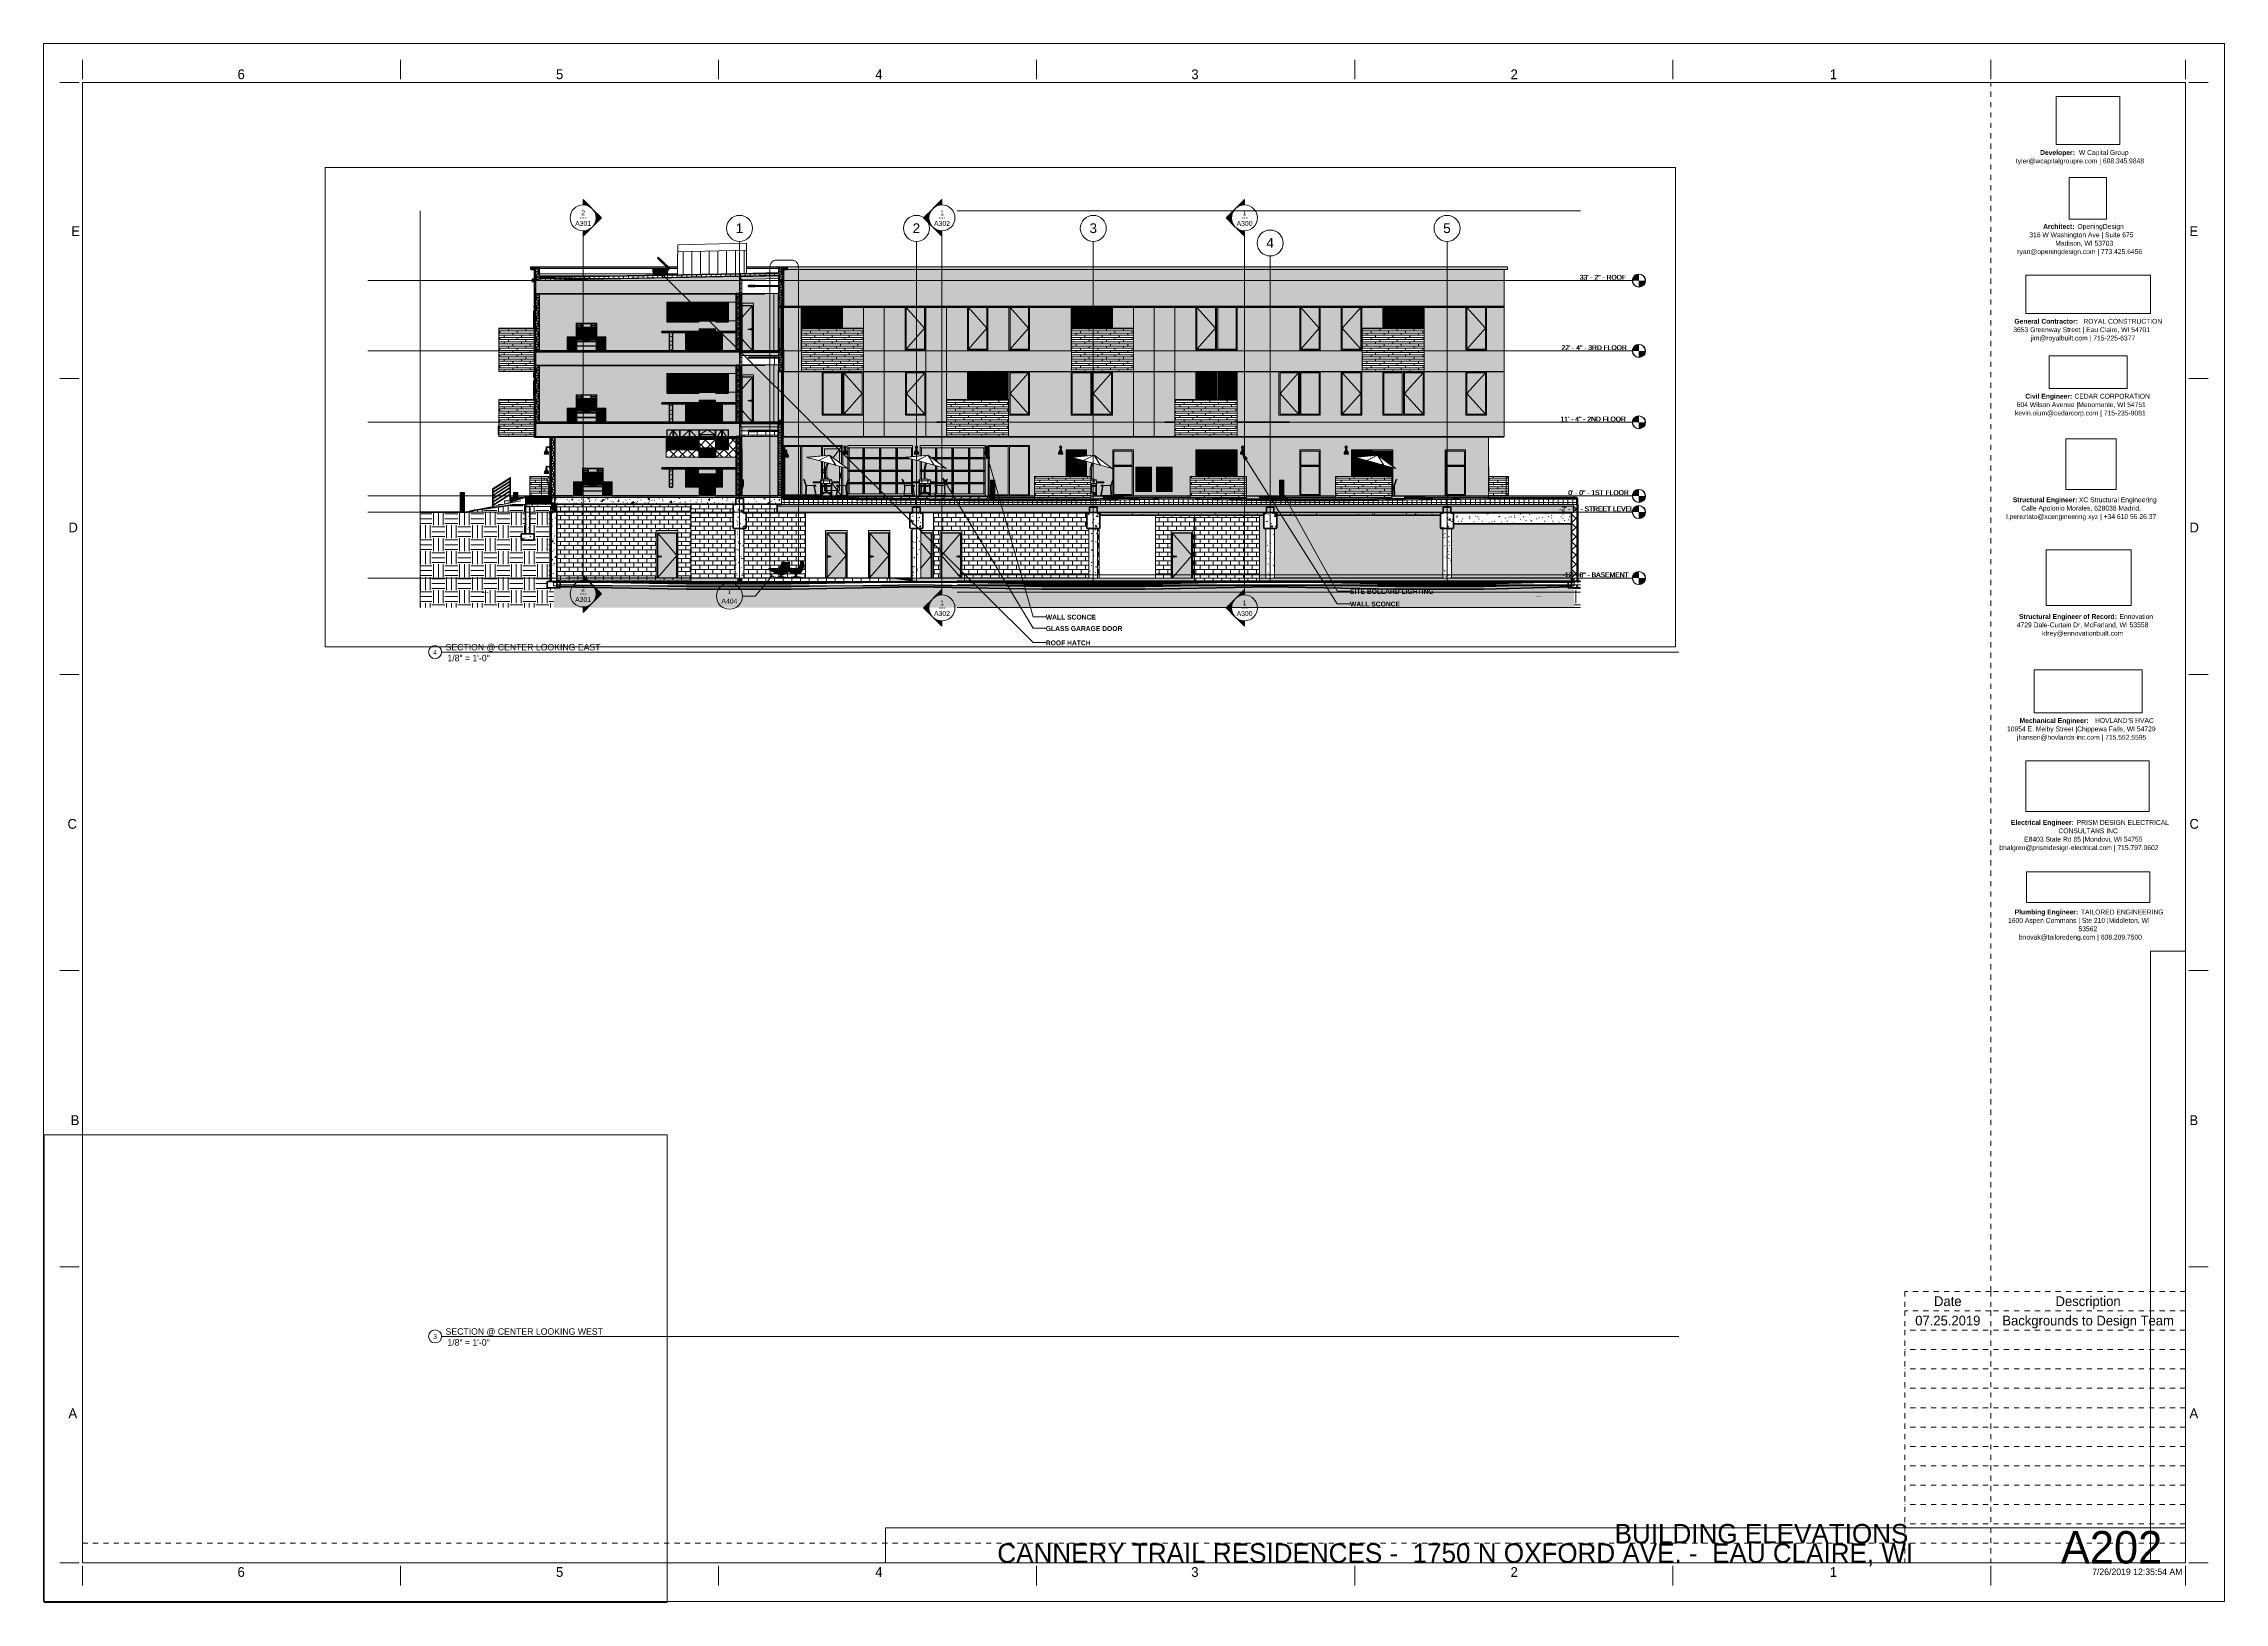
# Paper-space layout 'Layout1' of a CAD drawing. Header units: inches. Extents: x 0 to 42, y 0 to 30.
# The model-space entities are those that its viewports show. They can reach past a viewport. Long polylines and large blocks are cut down to what shows.
import ezdxf

# ---------------------------------------------------------------- set-up
doc = ezdxf.new("R2010")
doc.units = ezdxf.units.IN
doc.header["$MEASUREMENT"] = 0
for name, pattern in [('Aligning Line 1_8_', [0.25, 0.125, -0.125]), ('Center', [1.25, 0.25, -0.1875, 0.625, -0.1875]), ('Dash', [0.25, 0.125, -0.125]), ('Dash 1_16_', [0.125, 0.0625, -0.0625]), ('Dash Dot 3_16_', [0.3125, 0.1875, -0.0625, 0, -0.0625]), ('Dot 1_32_', [0.03125, 0, -0.03125]), ('Grid Line 1_2_', [0.875, 0.5, -0.125, 0.125, -0.125])]:
    doc.linetypes.add(name, pattern=pattern)
for name, color, linetype, lineweight in [('0-2', 7, 'Continuous', 9), ('0-3', 165, 'Continuous', 5), ('0-4', 10, 'Continuous', 5), ('A-ANNO-SYMB', 150, 'Continuous', 9), ('A-ANNO-SYMB-1', 150, 'Dash Dot 3_16_', 9), ('A-AREA', 32, 'Continuous', 70), ('A-CLNG', 13, 'Continuous', 13), ('A-CLNG-1', 31, 'Continuous', 5), ('A-CLNG-2', 7, 'Continuous', 9), ('A-CLNG-3', 13, 'Continuous', 5), ('A-CLNG-4', 13, 'Continuous', 50), ('A-CLNG-5', 13, 'Continuous', 9), ('A-CLNG-PATT-1', 13, 'Continuous', 9), ('A-DETL', 90, 'Continuous', 9), ('A-DOOR-2', 7, 'Dash 1_16_', 9), ('A-DOOR-4', 7, 'Continuous', 9), ('A-DOOR-5', 254, 'Continuous', 9), ('A-DOOR-6', 9, 'Continuous', 9), ('A-DOOR-7', 31, 'Continuous', 9), ('A-DOOR-8', 31, 'Dash 1_16_', 9), ('A-DOOR-FRAM', 31, 'Continuous', 9), ('A-DOOR-FRAM-2', 7, 'Continuous', 9), ('A-DOOR-FRAM-3', 9, 'Continuous', 9), ('A-DOOR-GLAZ', 31, 'Continuous', 9), ('A-FLOR', 192, 'Continuous', 13), ('A-FLOR-1', 192, 'Continuous', 5), ('A-FLOR-2', 192, 'Continuous', 50), ('A-FLOR-3', 192, 'Continuous', 9), ('A-FLOR-4', 53, 'Continuous', 5), ('A-FLOR-5', 7, 'Continuous', 9), ('A-FLOR-HRAL', 11, 'Continuous', 9), ('A-FLOR-LEVL', 51, 'Continuous', 9), ('A-FLOR-LEVL-1', 51, 'Grid Line 1_2_', 9), ('A-FLOR-LEVL-2', 147, 'Continuous', 9), ('A-FLOR-MCUT', 51, 'Continuous', 13), ('A-FLOR-PATT-1', 8, 'Continuous', 9), ('A-GENM', 5, 'Continuous', 9), ('A-GENM-1', 55, 'Continuous', 9), ('A-GENM-2', 7, 'Continuous', 9), ('A-GENM-3', 5, 'Continuous', 5), ('A-GLAZ-1', 151, 'Continuous', 9), ('A-GLAZ-2', 151, 'Continuous', 50), ('A-GLAZ-CURT', 52, 'Continuous', 9), ('A-GLAZ-CWMG', 51, 'Continuous', 9), ('A-GLAZ-CWMG-1', 51, 'Continuous', 50), ('A-GLAZ-HDLN', 1, 'Dash', 13), ('A-ROOF', 132, 'Continuous', 13), ('A-ROOF-1', 132, 'Continuous', 5), ('A-ROOF-2', 132, 'Continuous', 50), ('A-ROOF-3', 132, 'Continuous', 9), ('A-ROOF-PATT-1', 132, 'Continuous', 9), ('A-WALL', 113, 'Continuous', 13), ('A-WALL-1', 10, 'Continuous', 5), ('A-WALL-2', 50, 'Continuous', 13), ('A-WALL-3', 7, 'Continuous', 9), ('A-WALL-4', 250, 'Continuous', 50), ('A-WALL-5', 113, 'Continuous', 5), ('A-WALL-6', 113, 'Continuous', 9), ('A-WALL-7', 113, 'Continuous', 50), ('A-WALL-PATT-1', 7, 'Continuous', 9), ('A-WALL-PATT-2', 253, 'Continuous', 9), ('A-WALL-PATT-4', 111, 'Continuous', 9), ('A-WALL-PATT-5', 55, 'Continuous', 9), ('C-BLDG-PADS-1', 50, 'Continuous', 13), ('C-BLDG-PADS-2', 253, 'Continuous', 9), ('C-BLDG-PADS-3', 31, 'Continuous', 5), ('C-BLDG-PADS-4', 7, 'Continuous', 9), ('C-TOPO', 7, 'Continuous', 9), ('C-TOPO-1', 250, 'Continuous', 50), ('E-LITE-EQPM', 33, 'Continuous', 9), ('G-ANNO-SCHD', 231, 'Continuous', 9), ('G-ANNO-SYMB', 111, 'Aligning Line 1_8_', 9), ('G-ANNO-SYMB-1', 147, 'Aligning Line 1_8_', 9), ('G-ANNO-SYMB-2', 111, 'Continuous', 9), ('G-ANNO-TEXT', 231, 'Continuous', 9), ('G-ANNO-TTLB', 6, 'Continuous', 9), ('G-ANNO-TTLB-MEDM', 33, 'Continuous', 20), ('G-IMPT', 8, 'Continuous', 9), ('I-FURN', 30, 'Continuous', 9), ('I-FURN-1', 9, 'Continuous', 9), ('I-FURN-2', 7, 'Continuous', 9), ('I-FURN-3', 27, 'Continuous', 9), ('I-FURN-4', 253, 'Continuous', 9), ('I-FURN-5', 55, 'Continuous', 9), ('I-FURN-6', 90, 'Continuous', 9), ('I-WALL-1', 8, 'Continuous', 5), ('I-WALL-3', 7, 'Continuous', 9), ('I-WALL-4', 250, 'Continuous', 50), ('I-WALL-5', 50, 'Continuous', 13), ('P-PIPE-1', 8, 'Continuous', 5), ('P-PIPE-2', 252, 'Continuous', 9), ('P-PIPE-3', 7, 'Continuous', 9), ('P-PIPE-4', 94, 'Continuous', 9), ('Q-CASE', 31, 'Continuous', 9), ('Q-CASE-1', 250, 'Continuous', 50), ('Q-CASE-2', 9, 'Continuous', 9), ('Q-CASE-3', 7, 'Center', 9), ('Q-CASE-4', 7, 'Continuous', 9), ('Q-CASE-5', 55, 'Continuous', 9), ('Q-SPCQ-2', 7, 'Continuous', 9), ('Q-SPCQ-3', 90, 'Continuous', 9), ('Q-SPCQ-4', 254, 'Continuous', 9), ('Q-SPCQ-5', 15, 'Continuous', 9), ('S-BEAM', 12, 'Continuous', 9), ('S-BEAM-1', 41, 'Continuous', 9), ('S-BEAM-2', 7, 'Continuous', 9), ('S-BEAM-3', 12, 'Continuous', 50), ('S-COLS', 52, 'Continuous', 9), ('S-FNDN-1', 7, 'Continuous', 9), ('S-FNDN-2', 32, 'Continuous', 5), ('S-FNDN-3', 32, 'Continuous', 50), ('S-FNDN-4', 32, 'Continuous', 9), ('S-FNDN-5', 31, 'Continuous', 5), ('S-GRID-1', 1, 'Grid Line 1_2_', 9), ('S-GRID-IDEN', 1, 'Continuous', 9), ('S-STRS', 31, 'Continuous', 9)]:
    doc.layers.add(name, color=color, linetype=linetype, lineweight=lineweight)
doc.layers.add('G-ANNO-NPLT', color=191, linetype='Continuous', plot=False)
doc.styles.add('Arial', font='arial.ttf', dxfattribs={"height": 9})
doc.styles.add('Arial_1', font='arial.ttf', dxfattribs={"height": 18})
doc.styles.add('Century Gothic', font='ufonts.com_century-gothic.ttf', dxfattribs={"height": 9})
doc.styles.add('Century Gothic_1', font='ufonts.com_century-gothic.ttf', dxfattribs={"height": 0.1875})
doc.styles.add('Century Gothic_2', font='ufonts.com_century-gothic.ttf', dxfattribs={"height": 0.09375})
doc.styles.add('Century Gothic_3', font='ufonts.com_century-gothic.ttf', dxfattribs={"height": 0.125})
doc.styles.add('Century Gothic_4', font='ufonts.com_century-gothic.ttf', dxfattribs={"height": 0.625})
doc.styles.add('Century Gothic_5', font='ufonts.com_century-gothic.ttf', dxfattribs={"height": 0.375})
doc.styles.add('Century Gothic_B', font='GOTHICB.TTF', dxfattribs={"height": 9})
doc.styles.add('Century Gothic_B_1', font='GOTHICB.TTF', dxfattribs={"height": 0.09375})
picture_1 = doc.add_image_def('image1.jpg', size_in_pixel=(2440, 1006))
picture_2 = doc.add_image_def('image2.jpg', size_in_pixel=(785, 514))
picture_3 = doc.add_image_def('image3.png', size_in_pixel=(300, 300))
picture_4 = doc.add_image_def('image4.jpg', size_in_pixel=(336, 83))
picture_5 = doc.add_image_def('image5.jpg', size_in_pixel=(278, 110))
picture_6 = doc.add_image_def('image6.jpg', size_in_pixel=(302, 126))
picture_7 = doc.add_image_def('image7.jpg', size_in_pixel=(261, 80))
picture_8 = doc.add_image_def('image8.jpg', size_in_pixel=(344, 261))
picture_9 = doc.add_image_def('image9.jpg', size_in_pixel=(547, 610))
picture_10 = doc.add_image_def('image10.jpg', size_in_pixel=(95, 1663))
picture_11 = doc.add_image_def('image11.jpg', size_in_pixel=(3536, 95))
pattern_1 = [(216.87, (-1682.499, 84.761), (47.980943, 31.9870857), [7.997, -71.971]), (206.565, (-1672.903, 79.963), (-15.993714, -15.994133), [17.881, -17.881]), (198.435, (-1672.903, 71.967), (-31.98674, -15.99388), [10.115, -40.461])]
pattern_2 = [(0, (-1688.897, 68.768), (0, 4.798), []), (315, (-1688.897, 68.768), (4.7984266, 0), [6.786, -6.786]), (45, (-1688.897, 68.768), (4.7984266, 0), [6.786, -6.786])]
pattern_3 = [(0, (-1688.897, 68.768), (24, 24), [24, -24]), (0, (-1688.897, 77.768), (24, 24), [24, -24]), (0, (-1688.897, 86.768), (24, 24), [24, -24]), (90, (-1685.897, 89.768), (-24, 24), [24, -24]), (90, (-1676.897, 89.768), (-24, 24), [24, -24]), (90, (-1667.897, 89.768), (-24, 24), [24, -24])]
pattern_4 = [(50, (-1688.897, 68.768), (27.5427, -2.40992), [2.88, -31.68]), (355, (-1688.897, 68.768), (-5.32784, 28.88427), [2.304, -25.344]), (100.451, (-1686.6, 68.567), (22.21532, 26.47393), [2.448, -26.924]), (46.184, (-1688.897, 76.448), (40.9819, -6.3564), [4.32, -47.52]), (96.636, (-1685.482, 75.918), (35.89075, 37.4062), [3.671, -40.386]), (351.184, (-1688.897, 76.45), (35.891, 37.4062), [3.456, -38.016]), (21, (-1685.057, 74.528), (22.92104, -15.46073), [2.88, -31.68]), (326, (-1685.057, 74.528), (9.34353, 27.84574), [2.304, -25.344]), (71.451, (-1683.147, 73.24), (32.26477, 12.38442), [2.448, -26.924]), (37.5, (-1688.897, 68.768), (0.466855, 12.782707), [1.267, -23.77, 1.267, -24.461, -25.44]), (37.5, (-1688.897, 68.768), (0.466855, 12.782707), [-50.765, 1.267, -24.173]), (7.5, (-1688.897, 68.768), (10.10159, 15.14509), [1.267, -13.402, 1.267, -23.194, -9.696]), (7.5, (-1688.897, 68.768), (10.10159, 15.14509), [-39.13, 1.267, -8.429]), (327.5, (-1697.46, 68.768), (20.49916, -0.86578), [1.267, -8.333, 1.267, -28.685, -39.744]), (327.5, (-1697.46, 68.768), (20.49916, -0.86578), [-39.552, 1.267, -38.477]), (317.5, (-1701.3, 68.768), (22.39478, 3.84429), [1.267, -11.213, 1.267, -18.624, -28.224]), (317.5, (-1701.3, 68.768), (22.39478, 3.84429), [-32.371, 1.267, -26.957])]
pattern_5 = [(0, (-1688.897, 68.768), (30.72, 7.68), [1.267, -21.773, 1.267, -21.773, -122.88]), (0, (-1688.897, 68.768), (30.72, 7.68), [-46.08, 1.267, -44.813, 1.267, -21.773, -53.76]), (0, (-1688.897, 68.768), (30.72, 7.68), [-115.2, 1.267, -14.093, 1.267, -37.133]), (120, (-1677.377, 72.608), (-22.011075, 22.7643), [1.267, -21.773, 1.267, -21.773, -122.88]), (120, (-1677.377, 72.608), (-22.011075, 22.7643), [-46.08, 1.267, -44.813, 1.267, -21.773, -53.76]), (120, (-1677.377, 72.608), (-22.011075, 22.7643), [-115.2, 1.267, -14.093, 1.267, -37.133]), (240, (-1673.537, 87.968), (-8.708925, -30.4443), [1.267, -21.773, 1.267, -21.773, -122.88]), (240, (-1673.537, 87.968), (-8.708925, -30.4443), [-46.08, 1.267, -44.813, 1.267, -21.773, -53.76]), (240, (-1673.537, 87.968), (-8.708925, -30.4443), [-115.2, 1.267, -14.093, 1.267, -37.133])]
pattern_6 = [(161.57, (-1688.417, 69.248), (-3.8399538, -1.544e-05), [0, -27.322, 3.034, 0]), (18.43, (-1689.377, 69.248), (-3.8399538, 1.544e-05), [0, -27.322, 3.034, 0]), (108.43, (-1688.417, 69.248), (1.919622, -9.6005246), [9.106, -21.25]), (71.57, (-1689.377, 69.248), (1.919622, 9.6005246), [9.106, -21.25])]
pattern_7 = [(0, (-3120.274, -152), (0, 8), []), (90, (-3120.274, -152), (-8, 8), [8, -8])]
pattern_8 = [(0, (-2524.324, -152), (0, 8), []), (90, (-2524.324, -152), (-8, 8), [8, -8])]
pattern_9 = [(0, (-3481.324, -152), (0, 8), []), (90, (-3481.324, -152), (-8, 8), [8, -8])]
pattern_10 = [(0, (7056.429, 68.768), (30.72, 7.68), [1.267, -21.773, 1.267, -21.773, -122.88]), (0, (7056.429, 68.768), (30.72, 7.68), [-46.08, 1.267, -44.813, 1.267, -21.773, -53.76]), (0, (7056.429, 68.768), (30.72, 7.68), [-115.2, 1.267, -14.093, 1.267, -37.133]), (120, (7067.949, 72.608), (-22.011075, 22.7643), [1.267, -21.773, 1.267, -21.773, -122.88]), (120, (7067.949, 72.608), (-22.011075, 22.7643), [-46.08, 1.267, -44.813, 1.267, -21.773, -53.76]), (120, (7067.949, 72.608), (-22.011075, 22.7643), [-115.2, 1.267, -14.093, 1.267, -37.133]), (240, (7071.789, 87.968), (-8.708925, -30.4443), [1.267, -21.773, 1.267, -21.773, -122.88]), (240, (7071.789, 87.968), (-8.708925, -30.4443), [-46.08, 1.267, -44.813, 1.267, -21.773, -53.76]), (240, (7071.789, 87.968), (-8.708925, -30.4443), [-115.2, 1.267, -14.093, 1.267, -37.133])]
pattern_11 = [(0, (7056.4288, 68.768), (15.36, 3.84), [1.267, -10.253, 1.267, -10.253, -61.44]), (0, (7056.4288, 68.768), (15.36, 3.84), [-23.04, 1.267, -21.773, 1.267, -10.253, -26.88]), (0, (7056.4288, 68.768), (15.36, 3.84), [-57.6, 1.267, -6.413, 1.267, -17.933]), (120, (7062.1888, 70.688), (-11.0055376, 11.38215), [1.267, -10.253, 1.267, -10.253, -61.44]), (120, (7062.1888, 70.688), (-11.0055376, 11.38215), [-23.04, 1.267, -21.773, 1.267, -10.253, -26.88]), (120, (7062.1888, 70.688), (-11.0055376, 11.38215), [-57.6, 1.267, -6.413, 1.267, -17.933]), (240, (7064.1088, 78.368), (-4.3544624, -15.22215), [1.267, -10.253, 1.267, -10.253, -61.44]), (240, (7064.1088, 78.368), (-4.3544624, -15.22215), [-23.04, 1.267, -21.773, 1.267, -10.253, -26.88]), (240, (7064.1088, 78.368), (-4.3544624, -15.22215), [-57.6, 1.267, -6.413, 1.267, -17.933])]
pattern_12 = [(0, (7056.429, 68.768), (0, 4.798), []), (315, (7056.4288, 68.768), (4.7984266, 0), [6.786, -6.786]), (45, (7056.4288, 68.768), (4.7984266, 0), [6.786, -6.786])]
pattern_13 = [(161.57, (7056.9088, 69.248), (-3.8399538, -1.544e-05), [0, -27.322, 3.034, 0]), (18.43, (7055.9488, 69.248), (-3.8399538, 1.544e-05), [0, -27.322, 3.034, 0]), (108.43, (7056.9088, 69.248), (1.919622, -9.6005246), [9.106, -21.25]), (71.57, (7055.9488, 69.248), (1.919622, 9.6005246), [9.106, -21.25])]
pattern_14 = [(0, (5490.8768, 268.8), (0, 4), []), (90, (5490.877, 268.8), (-8, 8), [4, -28]), (90, (5506.877, 272.8), (-8, 8), [4, -28])]
pattern_15 = [(0, (5990.0768, 268.8), (0, 4), []), (90, (5990.077, 268.8), (-8, 8), [4, -28]), (90, (6006.077, 272.8), (-8, 8), [4, -28])]
pattern_16 = [(0, (7056.429, 68.768), (0, 9), []), (90, (7056.429, 68.768), (-9, 6e-16), [])]
pattern_17 = [(0, (7056.428764, -6.092), (15.36, 0.067), [1.267, -10.253, 1.267, -10.253, -61.44]), (0, (7056.428764, -6.092), (15.36, 0.067), [-23.04, 1.267, -21.773, 1.267, -10.253, -26.88]), (0, (7056.428764, -6.092), (15.36, 0.067), [-57.6, 1.267, -6.413, 1.267, -17.933]), (178.268, (7062.18876, -6.058), (-11.006021375, 0.19874228), [0.634, -5.129, 0.634, -5.129, -30.734]), (178.268, (7062.18876, -6.058), (-11.006021375, 0.19874228), [-11.525, 0.634, -10.891, 0.634, -5.129, -13.446]), (178.268, (7062.18876, -6.058), (-11.006021375, 0.19874228), [-28.813, 0.634, -3.208, 0.634, -8.97]), (181.732, (7064.10876, -5.924), (-4.354957531, -0.26574782), [0.634, -5.129, 0.634, -5.129, -30.734]), (181.732, (7064.10876, -5.924), (-4.354957531, -0.26574782), [-11.525, 0.634, -10.891, 0.634, -5.129, -13.446]), (181.732, (7064.10876, -5.924), (-4.354957531, -0.26574782), [-28.813, 0.634, -3.208, 0.634, -8.97])]
pattern_18 = [(0, (4878.6018, 0.8), (0, 4), []), (90, (4878.602, 0.8), (-8, 8), [4, -28]), (90, (4894.602, 4.8), (-8, 8), [4, -28])]
pattern_19 = [(0, (5759.3018, 136.8), (0, 4), []), (90, (5759.302, 136.8), (-8, 8), [4, -28]), (90, (5775.302, 140.8), (-8, 8), [4, -28])]
pattern_20 = [(0, (6181.7018, 136.8), (0, 4), []), (90, (6181.702, 136.8), (-8, 8), [4, -28]), (90, (6197.702, 140.8), (-8, 8), [4, -28])]
pattern_21 = [(0, (6527.4898, 268.8), (0, 4), []), (90, (6527.49, 268.8), (-8, 8), [4, -28]), (90, (6543.49, 272.8), (-8, 8), [4, -28])]
pattern_22 = [(50, (7056.429, 68.768), (27.5427, -2.40992), [2.88, -31.68]), (355, (7056.43, 68.768), (-5.32784, 28.88427), [2.304, -25.344]), (100.451, (7058.725, 68.567), (22.21532, 26.47393), [2.448, -26.924]), (46.184, (7056.43, 76.448), (40.9819, -6.3564), [4.32, -47.52]), (96.636, (7059.844, 75.918), (35.89075, 37.4062), [3.671, -40.386]), (351.184, (7056.43, 76.45), (35.891, 37.4062), [3.456, -38.016]), (21, (7060.269, 74.528), (22.92104, -15.46073), [2.88, -31.68]), (326, (7060.27, 74.528), (9.34353, 27.84574), [2.304, -25.344]), (71.451, (7062.18, 73.24), (32.26477, 12.38442), [2.448, -26.924]), (37.5, (7056.429, 68.768), (0.466855, 12.782707), [1.267, -23.77, 1.267, -24.461, -25.44]), (37.5, (7056.429, 68.768), (0.466855, 12.782707), [-50.765, 1.267, -24.173]), (7.5, (7056.429, 68.768), (10.10159, 15.14509), [1.267, -13.402, 1.267, -23.194, -9.696]), (7.5, (7056.429, 68.768), (10.10159, 15.14509), [-39.13, 1.267, -8.429]), (327.5, (7047.866, 68.768), (20.49916, -0.86578), [1.267, -8.333, 1.267, -28.685, -39.744]), (327.5, (7047.866, 68.768), (20.49916, -0.86578), [-39.552, 1.267, -38.477]), (317.5, (7044.026, 68.768), (22.39478, 3.84429), [1.267, -11.213, 1.267, -18.624, -28.224]), (317.5, (7044.026, 68.768), (22.39478, 3.84429), [-32.371, 1.267, -26.957])]
pattern_23 = [(0, (7056.429, 221.003), (30.72, 5.431), [1.267, -21.773, 1.267, -21.773, -122.88]), (0, (7056.429, 221.003), (30.72, 5.431), [-46.08, 1.267, -44.813, 1.267, -21.773, -53.76]), (0, (7056.429, 221.003), (30.72, 5.431), [-115.2, 1.267, -14.093, 1.267, -37.133]), (129.232, (7067.949, 223.718), (-22.01134, 16.097085), [1.002, -17.213, 1.002, -114.358]), (129.232, (7067.949, 223.718), (-22.01134, 16.097085), [-19.217, -17.213, 1.002, -35.428, -60.716]), (129.232, (7067.949, 223.718), (-22.01134, 16.097085), [-72.859, 1.002, -17.213, 1.002, -41.499]), (129.232, (7067.949, 223.718), (-22.01134, 16.097085), [-92.075, -11.141, 1.002, -29.356]), (230.768, (7071.789, 234.58), (-8.709237, -21.527142), [1.002, -17.213, 1.002, -114.358]), (230.768, (7071.789, 234.58), (-8.709237, -21.527142), [-19.217, -17.213, 1.002, -35.428, -60.716]), (230.768, (7071.789, 234.58), (-8.709237, -21.527142), [-72.859, 1.002, -17.213, 1.002, -41.499]), (230.768, (7071.789, 234.58), (-8.709237, -21.527142), [-92.075, -11.141, 1.002, -29.356])]

# ---------------------------------------------------------------- blocks, each defined once
blk = doc.blocks.new('OD Title Block - 30x42 - CDs - one-598439-BUILDING ELEVATIONS')
at = {"layer": 'G-ANNO-TTLB'}
for p, q in [((-0.01, 30.014), (41.99, 30.014)), ((-0.01, 0.014), (-0.01, 30.014)), ((41.99, 0.014), (41.99, 30.014)), ((-0.01, 0.014), (41.99, 0.014))]:
    blk.add_line(p, q, dxfattribs=at)
at = {"layer": 'G-ANNO-TTLB', "linetype": 'Dot 1_32_', "lineweight": 13}
for p, q in [((37.49, 5.989), (37.49, 29.264)), ((0.74, 1.137), (35.905, 1.137))]:
    blk.add_line(p, q, dxfattribs=at)
at = {"layer": 'G-ANNO-TTLB-MEDM'}
for p, q in [((0.74, 29.326), (0.74, 29.701)), ((6.865, 29.326), (6.865, 29.701)), ((12.99, 29.326), (12.99, 29.701)), ((19.115, 29.326), (19.115, 29.701)), ((25.24, 29.326), (25.24, 29.701)), ((31.365, 29.326), (31.365, 29.701)), ((37.49, 29.326), (37.49, 29.701)), ((41.24, 29.326), (41.24, 29.701)), ((0.677, 29.264), (0.302, 29.264)), ((0.74, 29.264), (41.24, 29.264)), ((0.74, 29.264), (0.74, 0.764)), ((41.24, 29.264), (41.24, 0.764)), ((41.302, 29.264), (41.677, 29.264)), ((0.677, 23.564), (0.302, 23.564)), ((41.302, 23.564), (41.677, 23.564)), ((0.677, 17.864), (0.302, 17.864)), ((41.302, 17.864), (41.677, 17.864)), ((0.677, 12.164), (0.302, 12.164)), ((41.302, 12.164), (41.677, 12.164)), ((0.677, 6.464), (0.302, 6.464)), ((41.302, 6.464), (41.677, 6.464)), ((0.677, 0.764), (0.302, 0.764)), ((0.74, 0.764), (41.24, 0.764)), ((0.74, 0.701), (0.74, 0.326)), ((6.865, 0.701), (6.865, 0.326)), ((12.99, 0.701), (12.99, 0.326)), ((19.115, 0.701), (19.115, 0.326)), ((25.24, 0.701), (25.24, 0.326)), ((31.365, 0.701), (31.365, 0.326)), ((37.49, 0.701), (37.49, 0.326)), ((41.24, 0.701), (41.24, 0.326)), ((41.302, 0.764), (41.677, 0.764))]:
    blk.add_line(p, q, dxfattribs=at)
at = {"layer": 'G-ANNO-TTLB', "attachment_point": 1}
for s, insert, char_height, width, style in [('6', (3.725, 29.517), 0.188, 0.17675, 'Century Gothic_1'), ('5', (9.858, 29.517), 0.188, 0.17675, 'Century Gothic_1'), ('4', (16.007, 29.517), 0.188, 0.17675, 'Century Gothic_1'), ('3', (22.094, 29.517), 0.188, 0.17675, 'Century Gothic_1'), ('2', (28.242, 29.517), 0.188, 0.17675, 'Century Gothic_1'), ('1', (34.391, 29.517), 0.188, 0.17675, 'Century Gothic_1'), ('tyler@wcapitalgroupre.com | 608.345.9848', (37.974, 27.802), 0.09375, 3.36141, 'Century Gothic_2'), ('Developer: ', (38.44, 27.964), 0.09375, 0.90584, 'Century Gothic_B_1'), ('W Capital Group', (39.188, 27.964), 0.09375, 1.32878, 'Century Gothic_2'), ('E', (0.523, 26.497), 0.188, 0.17044, 'Century Gothic_1'), ('Architect: ', (38.499, 26.54), 0.09375, 0.80169, 'Century Gothic_B_1'), ('OpeningDesign', (39.16, 26.54), 0.09375, 1.212, 'Century Gothic_2'), ('E', (41.317, 26.497), 0.188, 0.17044, 'Century Gothic_1'), ('ryan@openingdesign.com | 773.425.6456', (38.002, 26.056), 0.09375, 3.21937, 'Century Gothic_2'), ('316 W Washington Ave | Suite 675', (38.233, 26.379), 0.09375, 2.65756, 'Century Gothic_2'), ('Madison, WI 53703', (38.733, 26.217), 0.09375, 1.44556, 'Century Gothic_2'), ('3653 Greenway Street | Eau Claire, WI 54701', (37.925, 24.552), 0.09375, 3.4845, 'Century Gothic_2'), ('General Contractor: ', (37.946, 24.714), 0.09375, 1.60969, 'Century Gothic_B_1'), ('jim@royalbuilt.com | 715-225-6377', (38.263, 24.391), 0.09375, 2.66387, 'Century Gothic_2'), ('ROYAL CONSTRUCTION', (39.274, 24.714), 0.09375, 1.82116, 'Century Gothic_2'), ('604 Wilson Avenue |Menomonie, WI 54751', (37.99, 23.109), 0.09375, 3.32669, 'Century Gothic_2'), ('Civil Engineer: ', (38.154, 23.271), 0.09375, 1.14888, 'Century Gothic_B_1'), ('CEDAR CORPORATION', (39.102, 23.271), 0.09375, 1.78012, 'Century Gothic_2'), ('kevin.oium@cedarcorp.com | 715-235-9081', (37.956, 22.948), 0.09375, 3.40559, 'Century Gothic_2'), ('Structural Engineer: ', (37.914, 21.277), 0.09375, 1.54341, 'Century Gothic_B_1'), ('Calle Apolonio Morales, 628036 Madrid, ', (38.078, 21.116), 0.09375, 3.15309, 'Century Gothic_2'), ('XC Structural Engineering', (39.188, 21.277), 0.09375, 1.96319, 'Century Gothic_2'), ('D', (0.468, 20.791), 0.188, 0.23672, 'Century Gothic_1'), ('l.pereztato@xcengineering.xyz | +34 610 56 26 37', (37.787, 20.954), 0.09375, 3.81591, 'Century Gothic_2'), ('D', (41.317, 20.791), 0.188, 0.23672, 'Century Gothic_1'), ('Structural Engineer of Record: ', (38.034, 19.03), 0.09375, 2.34509, 'Century Gothic_B_1'), ('Ennovation', (39.969, 19.03), 0.0937, 0.87428, 'Century Gothic_2'), ('4729 Dale-Curtain Dr, McFarland, WI 53558', (37.992, 18.869), 0.09375, 3.32037, 'Century Gothic_2'), ('kfrey@ennovationbuilt.com', (38.479, 18.707), 0.09375, 2.13994, 'Century Gothic_2'), ('10954 E. Melby Street |Chippewa Falls, WI 54729', (37.803, 16.865), 0.09375, 3.77487, 'Century Gothic_2'), ('Mechanical Engineer: ', (38.045, 17.026), 0.09375, 1.76119, 'Century Gothic_B_1'), ("HOVLAND'S HVAC", (39.498, 17.026), 0.09375, 1.42663, 'Century Gothic_2'), ('jhansen@hovlands-inc.com | 715.552.5595', (37.996, 16.704), 0.09375, 3.31091, 'Century Gothic_2'), ('C', (0.45, 15.084), 0.188, 0.25881, 'Century Gothic_1'), ('Electrical Engineer: ', (37.88, 15.064), 0.09375, 1.53394, 'Century Gothic_B_1'), ('E8403 State Rd 85 |Mondovi, WI 54755', (38.133, 14.741), 0.09375, 2.9795, 'Century Gothic_2'), ('CONSULTANS INC', (38.794, 14.903), 0.09375, 1.37613, 'Century Gothic_2'), ('PRISM DESIGN ELECTRICAL ', (39.146, 15.064), 0.09375, 2.09891, 'Century Gothic_2'), ('C', (41.317, 15.084), 0.188, 0.25881, 'Century Gothic_1'), ('bhalgren@prismdesign-electrical.com | 715.797.0602', (37.656, 14.58), 0.09375, 4.13469, 'Century Gothic_2'), ('1600 Aspen Commons | Ste 210 |Middleton, WI ', (37.823, 13.178), 0.09375, 3.77172, 'Century Gothic_2'), ('Plumbing Engineer: ', (37.951, 13.34), 0.09375, 1.54656, 'Century Gothic_B_1'), ('TAILORED ENGINEERING', (39.227, 13.34), 0.09375, 1.87166, 'Century Gothic_2'), ('bnovak@tailoredeng.com | 608.209.7500', (38.034, 12.856), 0.09375, 3.21622, 'Century Gothic_2'), ('53562', (39.18, 13.017), 0.0937, 0.44188, 'Century Gothic_2'), ('B', (0.512, 9.378), 0.188, 0.18306, 'Century Gothic_1'), ('B', (41.317, 9.378), 0.188, 0.18306, 'Century Gothic_1'), ('A', (0.468, 3.734), 0.188, 0.23672, 'Century Gothic_1'), ('A', (41.317, 3.734), 0.188, 0.23672, 'Century Gothic_1'), ('6', (3.724, 0.679), 0.188, 0.17675, 'Century Gothic_1'), ('5', (9.858, 0.679), 0.188, 0.17675, 'Century Gothic_1'), ('4', (16.007, 0.679), 0.188, 0.17675, 'Century Gothic_1'), ('3', (22.093, 0.679), 0.188, 0.17675, 'Century Gothic_1'), ('2', (28.242, 0.679), 0.188, 0.17675, 'Century Gothic_1'), ('1', (34.39, 0.679), 0.188, 0.17675, 'Century Gothic_1')]:
    blk.add_mtext(s, dxfattribs=dict(at, insert=insert, char_height=char_height, width=width, style=style))
at = {"layer": 'G-ANNO-TTLB'}
image = blk.add_image(picture_8, insert=(38.752, 28.068), size_in_units=(1.226, 0.93), dxfattribs=at)
image.dxf.flags = 7
image = blk.add_image(picture_9, insert=(38.999, 26.632), size_in_units=(0.719, 0.802), rotation=0, dxfattribs=at)
image.dxf.flags = 7
image = blk.add_image(picture_7, insert=(38.163, 24.818), size_in_units=(2.404, 0.737), dxfattribs=at)
image.dxf.flags = 7
image = blk.add_image(picture_6, insert=(38.612, 23.375), size_in_units=(1.506, 0.628), dxfattribs=at)
image.dxf.flags = 7
image = blk.add_image(picture_3, insert=(38.938, 21.431), size_in_units=(0.97, 0.97), dxfattribs=at)
image.dxf.flags = 7
image = blk.add_image(picture_2, insert=(38.558, 19.194), size_in_units=(1.638, 1.072), dxfattribs=at)
image.dxf.flags = 7
image = blk.add_image(picture_5, insert=(38.326, 17.131), size_in_units=(2.077, 0.822), dxfattribs=at)
image.dxf.flags = 7
image = blk.add_image(picture_1, insert=(38.167, 15.226), size_in_units=(2.376, 0.98), dxfattribs=at)
image.dxf.flags = 7
image = blk.add_image(picture_4, insert=(38.179, 13.479), size_in_units=(2.372, 0.586), dxfattribs=at)
image.dxf.flags = 7
image = blk.add_image(picture_10, insert=(40.567, 0.764), size_in_units=(0.673, 11.775), dxfattribs=at)
image.dxf.flags = 7
image = blk.add_image(picture_11, insert=(16.203, 0.764), size_in_units=(25.037, 0.673), dxfattribs=at)
image.dxf.flags = 7
blk = doc.blocks.new('Viewport - All On-568496-BUILDING ELEVATIONS')
at = {"layer": 'G-ANNO-TTLB'}
for start, end in [(360, 180), (180, 360)]:
    blk.add_arc((-0.125, 0), 0.125, start, end, dxfattribs=at)
blk = doc.blocks.new('OD_CW_Countertop - OD_CW_Countertop-2487585-SECTION _ CENTER LOOKING EAST')
at = {"layer": 'Q-CASE'}
h = blk.add_hatch(dxfattribs=at)
h.set_pattern_fill('FP_41', color=256, style=0, pattern_type=2)
h.set_pattern_definition(pattern_2)
h.paths.add_polyline_path([(-3591.174, 170), (-3581.549, 170), (-3581.549, 172), (-3624.924, 172), (-3624.924, 170), (-3592.674, 170)], flags=0)
at = {"layer": 'Q-CASE-1'}
for p, q in [((-3581.549, 172), (-3624.924, 172)), ((-3624.924, 172), (-3624.924, 170)), ((-3581.549, 170), (-3581.549, 172)), ((-3624.924, 170), (-3581.549, 170))]:
    blk.add_line(p, q, dxfattribs=at)
blk = doc.blocks.new('Range - 24_ x 30_-2320547-SECTION _ CENTER LOOKING EAST')
at = {"layer": 'Q-SPCQ-3'}
for points in [[(-3544.924, 172), (-3535.424, 172), (-3535.424, 172.25), (-3529.424, 172.25), (-3529.424, 172), (-3525.924, 172), (-3525.924, 177), (-3555.924, 177), (-3555.924, 172), (-3553.924, 172), (-3553.924, 172.25), (-3544.924, 172.25)], [(-3549.128, 169.259), (-3525.924, 169.259), (-3525.924, 172), (-3555.924, 172), (-3555.924, 169.259), (-3552.513, 169.259)], [(-3548.033, 172), (-3545.924, 172), (-3545.924, 172.25), (-3552.924, 172.25), (-3552.924, 172), (-3548.51, 172)], [(-3531.564, 172), (-3529.424, 172), (-3529.424, 172.25), (-3535.424, 172.25), (-3535.424, 172), (-3531.85, 172)], [(-3549.603, 167.153), (-3530.049, 167.153), (-3530.049, 167.903), (-3552.314, 167.903), (-3552.314, 167.153)]]:
    blk.add_hatch(color=256, dxfattribs=at).paths.add_polyline_path(points, flags=0)
h = blk.add_hatch(color=256, dxfattribs=at)
h.paths.add_polyline_path([(-3553.703, 172), (-3552.924, 172.035), (-3552.924, 172.25), (-3553.924, 172.25), (-3553.924, 172)], flags=0)
h.paths.add_polyline_path([(-3545.783, 172), (-3544.924, 172), (-3544.924, 172.25), (-3545.924, 172.215), (-3545.924, 172)], flags=0)
h = blk.add_hatch(color=256, dxfattribs=at)
h.paths.add_polyline_path([(-3535.754, 136), (-3525.924, 136), (-3525.924, 136.5), (-3555.924, 136.5), (-3555.924, 136)], flags=0)
h.paths.add_polyline_path([(-3527.924, 143.25), (-3525.924, 143.25), (-3525.924, 144), (-3555.924, 144), (-3555.924, 143.25), (-3535.754, 143.25)], flags=0)
h.paths.add_polyline_path([(-3554.924, 169.009), (-3554.924, 169.259), (-3555.924, 169.259), (-3555.924, 169.009), (-3555.809, 169.009)], flags=0)
h.paths.add_polyline_path([(-3526.039, 169.009), (-3525.924, 169.009), (-3525.924, 169.259), (-3526.924, 169.259), (-3526.924, 169.009)], flags=0)
h = blk.add_hatch(color=256, dxfattribs=at)
h.paths.add_polyline_path([(-3529.424, 149), (-3528.924, 149), (-3528.924, 165), (-3529.424, 165), (-3529.424, 149.5)], flags=0)
h.paths.add_polyline_path([(-3527.924, 169.009), (-3526.924, 169.009), (-3526.924, 169.259), (-3554.924, 169.259), (-3554.924, 169.009), (-3529.424, 169.009)], flags=0)
h = blk.add_hatch(color=256, dxfattribs=at)
h.paths.add_polyline_path([(-3555.924, 136.5), (-3525.924, 136.5), (-3525.924, 143.25), (-3555.924, 143.25), (-3555.924, 137.28)], flags=0)
h.paths.add_polyline_path([(-3525.924, 144), (-3525.924, 169.009), (-3555.924, 169.009), (-3555.924, 144), (-3526.724, 144)], flags=0)
h.paths.add_polyline_path([(-3527.924, 148), (-3553.924, 148.008), (-3553.924, 166), (-3527.924, 166), (-3527.924, 149)], flags=0)
h.paths.add_polyline_path([(-3552.314, 167.153), (-3552.314, 167.903), (-3530.049, 167.903), (-3530.049, 167.153), (-3549.603, 167.153)], flags=0)
h = blk.add_hatch(color=256, dxfattribs=at)
h.paths.add_polyline_path([(-3527.924, 148), (-3527.924, 166), (-3553.924, 166), (-3553.924, 148), (-3529.424, 148)], flags=0)
h.paths.add_polyline_path([(-3535.754, 149), (-3552.924, 149), (-3552.924, 165), (-3528.924, 165), (-3528.924, 149), (-3529.424, 149)], flags=0)
at = {"layer": 'Q-SPCQ-4'}
blk.add_hatch(color=256, dxfattribs=at).paths.add_polyline_path([(-3535.754, 149), (-3529.424, 149), (-3529.424, 165), (-3552.924, 165), (-3552.924, 149), (-3536.924, 149)], flags=0)
at = {"layer": 'Q-SPCQ-2'}
for p, q in [((-3555.924, 172), (-3555.924, 177)), ((-3555.924, 177), (-3525.924, 177)), ((-3525.924, 177), (-3525.924, 172)), ((-3525.924, 172), (-3555.924, 172)), ((-3555.924, 172), (-3555.924, 169.259)), ((-3553.924, 172.25), (-3553.924, 172)), ((-3553.924, 172.25), (-3552.943, 172.25)), ((-3552.924, 172.25), (-3552.924, 172)), ((-3552.924, 172.25), (-3545.924, 172.25)), ((-3545.924, 172), (-3545.924, 172.25)), ((-3545.904, 172.25), (-3544.924, 172.25)), ((-3544.924, 172), (-3544.924, 172.25)), ((-3535.424, 172.25), (-3535.424, 172)), ((-3535.424, 172.25), (-3529.424, 172.25)), ((-3529.424, 172), (-3529.424, 172.25)), ((-3525.924, 169.259), (-3525.924, 172)), ((-3555.924, 169.259), (-3555.924, 169.009)), ((-3555.924, 169.259), (-3525.924, 169.259)), ((-3554.924, 169.009), (-3554.924, 169.259)), ((-3526.924, 169.259), (-3526.924, 169.009)), ((-3525.924, 169.009), (-3525.924, 169.259)), ((-3525.924, 169.009), (-3555.924, 169.009)), ((-3555.924, 169.009), (-3555.924, 144)), ((-3525.924, 144), (-3525.924, 169.009)), ((-3530.049, 167.903), (-3552.314, 167.903)), ((-3552.314, 167.903), (-3552.314, 167.153)), ((-3530.049, 167.153), (-3530.049, 167.903)), ((-3552.314, 167.153), (-3530.049, 167.153)), ((-3527.924, 166), (-3553.924, 166)), ((-3553.924, 166), (-3553.924, 148)), ((-3527.924, 148), (-3527.924, 166)), ((-3552.924, 149), (-3552.924, 165)), ((-3552.924, 165), (-3528.924, 165)), ((-3529.424, 149), (-3529.424, 165)), ((-3528.924, 165), (-3528.924, 149)), ((-3528.924, 149), (-3552.924, 149)), ((-3553.924, 148), (-3527.924, 148)), ((-3555.924, 144), (-3555.924, 143.25)), ((-3555.924, 144), (-3525.924, 144)), ((-3525.924, 143.25), (-3525.924, 144)), ((-3525.924, 143.25), (-3555.924, 143.25)), ((-3555.924, 143.25), (-3555.924, 136.5)), ((-3525.924, 136.5), (-3525.924, 143.25)), ((-3555.924, 136.5), (-3555.924, 136)), ((-3555.924, 136.5), (-3525.924, 136.5)), ((-3525.924, 136), (-3525.924, 136.5)), ((-3555.924, 136), (-3525.924, 136))]:
    blk.add_line(p, q, dxfattribs=at)
blk = doc.blocks.new('OD_CW_Countertop - OD_CW_Countertop-2386725-SECTION _ CENTER LOOKING EAST')
at = {"layer": 'Q-CASE'}
h = blk.add_hatch(dxfattribs=at)
h.set_pattern_fill('FP_41', color=256, style=0, pattern_type=2)
h.set_pattern_definition(pattern_2)
h.paths.add_polyline_path([(-3573.174, 170), (-3555.924, 170), (-3555.924, 172), (-3581.549, 172), (-3581.549, 170), (-3574.674, 170)], flags=0)
h.paths.add_polyline_path([(-3513.674, 170), (-3511.924, 170), (-3511.924, 172), (-3525.924, 172), (-3525.924, 170), (-3518.995, 170)], flags=0)
at = {"layer": 'Q-CASE-1'}
for p, q in [((-3555.924, 172), (-3581.549, 172)), ((-3581.549, 172), (-3581.549, 170)), ((-3511.924, 172), (-3525.924, 172)), ((-3511.924, 170), (-3511.924, 172)), ((-3581.549, 170), (-3555.924, 170)), ((-3525.924, 170), (-3511.924, 170))]:
    blk.add_line(p, q, dxfattribs=at)
blk = doc.blocks.new('OD_CW_Countertop - OD_CW_Countertop-2483757-SECTION _ CENTER LOOKING EAST')
at = {"layer": 'Q-CASE'}
h = blk.add_hatch(dxfattribs=at)
h.set_pattern_fill('FP_41', color=256, style=0, pattern_type=2)
h.set_pattern_definition(pattern_2)
h.paths.add_polyline_path([(-3502.236, 170), (-3487.924, 170), (-3487.924, 172), (-3511.924, 172), (-3511.924, 170)], flags=0)
at = {"layer": 'Q-CASE-1'}
for p, q in [((-3511.924, 172), (-3511.924, 170)), ((-3487.924, 172), (-3511.924, 172)), ((-3487.924, 170), (-3487.924, 172)), ((-3511.924, 170), (-3487.924, 170))]:
    blk.add_line(p, q, dxfattribs=at)
blk = doc.blocks.new('Entertainment_Center_14771 - Entertainment_Center_14771-1352616-SECTION _ CENTER LOOKING EAST')
at = {"layer": 'I-FURN-1'}
for points in [[(-3770.383, 186), (-3745.412, 186), (-3745.412, 187), (-3783.412, 187), (-3783.412, 186)], [(-3782.412, 162), (-3782.412, 186), (-3783.412, 186), (-3783.412, 162)], [(-3772.412, 179.722), (-3772.412, 186), (-3773.412, 186), (-3773.412, 179.722)], [(-3755.412, 179.722), (-3755.412, 186), (-3756.412, 186), (-3756.412, 179.722)], [(-3745.412, 162), (-3745.412, 186), (-3746.412, 186), (-3746.412, 162)], [(-3782.412, 182.472), (-3773.412, 182.472), (-3773.412, 183.472), (-3782.412, 183.472)], [(-3755.412, 182.472), (-3746.412, 182.472), (-3746.412, 183.472), (-3755.412, 183.472)], [(-3782.412, 178.722), (-3746.412, 178.722), (-3746.412, 179.722), (-3782.412, 179.722)], [(-3799.725, 161), (-3782.412, 161), (-3782.412, 162), (-3800.412, 162), (-3800.412, 161)], [(-3745.412, 161), (-3728.412, 161), (-3728.412, 162), (-3746.412, 162), (-3746.412, 161), (-3745.749, 161)], [(-3799.85, 137), (-3799.85, 161), (-3799.975, 161), (-3799.975, 137)], [(-3799.752, 159.874), (-3799.262, 159.874), (-3799.262, 160.874), (-3799.752, 160.874), (-3799.752, 160.204)], [(-3783.075, 137.119), (-3783.075, 159.874), (-3784.069, 159.874), (-3784.069, 160.874), (-3799.262, 160.874), (-3799.262, 159.874), (-3799.725, 159.874), (-3799.725, 138.119), (-3799.262, 138.119), (-3799.262, 137.119), (-3798.044, 137.119)], [(-3784.069, 159.874), (-3783.075, 159.874), (-3783.075, 160.874), (-3784.069, 160.874), (-3784.069, 160.204)], [(-3782.85, 137), (-3782.85, 161), (-3782.975, 161), (-3782.975, 137)], [(-3745.975, 137), (-3745.85, 137), (-3745.85, 161), (-3745.975, 161), (-3745.975, 144.5)], [(-3745.749, 159.874), (-3744.755, 159.874), (-3744.755, 160.874), (-3745.749, 160.874), (-3745.749, 160.204)], [(-3736.865, 137.119), (-3729.562, 137.119), (-3729.562, 138.119), (-3729.099, 138.119), (-3729.099, 159.874), (-3729.562, 159.874), (-3729.562, 160.874), (-3744.755, 160.874), (-3744.755, 159.874), (-3745.749, 159.874), (-3745.749, 137.119), (-3744.755, 137.119)], [(-3729.073, 159.874), (-3729.099, 160.874), (-3729.562, 160.874), (-3729.562, 159.874), (-3729.099, 159.874)], [(-3728.975, 137), (-3728.85, 137), (-3728.85, 161), (-3728.975, 161), (-3728.975, 137.827)], [(-3770.383, 153), (-3746.412, 153), (-3746.412, 154), (-3782.412, 154), (-3782.412, 153), (-3778.309, 153)], [(-3770.383, 144.5), (-3746.412, 144.5), (-3746.412, 145.5), (-3782.412, 145.5), (-3782.412, 144.5)], [(-3799.725, 137.119), (-3799.262, 137.119), (-3799.262, 138.119), (-3799.752, 138.119), (-3799.752, 137.119)], [(-3729.144, 137.119), (-3729.073, 137.119), (-3729.099, 138.119), (-3729.562, 138.119), (-3729.562, 137.119)], [(-3799.412, 136), (-3782.412, 136), (-3782.412, 137), (-3800.412, 137), (-3800.412, 136), (-3799.725, 136)], [(-3770.383, 136), (-3746.412, 136), (-3746.412, 137), (-3782.412, 137), (-3782.412, 136)], [(-3728.412, 136), (-3728.412, 137), (-3746.412, 137), (-3746.412, 136), (-3729.099, 136)]]:
    blk.add_hatch(color=256, dxfattribs=at).paths.add_polyline_path(points, flags=0)
h = blk.add_hatch(color=256, dxfattribs=at)
h.paths.add_polyline_path([(-3783.412, 137), (-3783.412, 137.119), (-3799.412, 137.119), (-3799.412, 137), (-3798.297, 137)], flags=0)
h.paths.add_polyline_path([(-3770.383, 137), (-3746.412, 137), (-3746.412, 144.5), (-3782.412, 144.5), (-3782.412, 137)], flags=0)
h.paths.add_polyline_path([(-3729.412, 137), (-3729.412, 137.119), (-3745.412, 137.119), (-3745.412, 137), (-3729.562, 137)], flags=0)
h.paths.add_polyline_path([(-3780.316, 145.5), (-3746.412, 145.5), (-3746.412, 153), (-3782.412, 153), (-3782.412, 145.5), (-3780.671, 145.5)], flags=0)
h.paths.add_polyline_path([(-3757.464, 154), (-3746.412, 154), (-3746.412, 178.722), (-3782.412, 178.722), (-3782.412, 154), (-3771.36, 154), (-3771.36, 156.362), (-3781.021, 156.382), (-3781.286, 156.535), (-3781.438, 156.8), (-3781.459, 157.15), (-3781.438, 176.284), (-3781.286, 176.549), (-3781.021, 176.702), (-3780.671, 176.722), (-3747.803, 176.702), (-3747.539, 176.549), (-3747.386, 176.284), (-3747.366, 175.935), (-3747.386, 156.8), (-3747.539, 156.535), (-3747.803, 156.382), (-3748.153, 156.362), (-3757.464, 156.362), (-3757.464, 154.394)], flags=0)
h.paths.add_polyline_path([(-3729.412, 160.874), (-3729.412, 161), (-3745.412, 161), (-3745.412, 160.874), (-3729.562, 160.874)], flags=0)
h.paths.add_polyline_path([(-3783.412, 160.874), (-3783.412, 161), (-3799.412, 161), (-3799.412, 160.874), (-3784.069, 160.874)], flags=0)
h.paths.add_polyline_path([(-3770.383, 179.722), (-3756.412, 179.722), (-3756.412, 186), (-3772.412, 186), (-3772.412, 179.722)], flags=0)
h.paths.add_polyline_path([(-3782.412, 179.722), (-3773.412, 179.722), (-3773.412, 182.472), (-3782.412, 182.472)], flags=0)
h.paths.add_polyline_path([(-3746.412, 179.722), (-3746.412, 182.472), (-3755.412, 182.472), (-3755.412, 179.722), (-3748.153, 179.722)], flags=0)
h.paths.add_polyline_path([(-3781.706, 183.472), (-3773.412, 183.472), (-3773.412, 186), (-3782.412, 186), (-3782.412, 183.472)], flags=0)
h.paths.add_polyline_path([(-3748.153, 183.472), (-3746.412, 183.472), (-3746.412, 186), (-3755.412, 186), (-3755.412, 183.472), (-3750.515, 183.472)], flags=0)
h = blk.add_hatch(color=256, dxfattribs=at)
h.paths.add_polyline_path([(-3799.758, 137), (-3799.412, 137), (-3799.412, 137.119), (-3799.752, 137.119), (-3799.725, 160.874), (-3799.412, 160.874), (-3799.412, 161), (-3799.85, 161), (-3799.85, 137)], flags=0)
h.paths.add_polyline_path([(-3799.975, 137), (-3799.975, 161), (-3800.412, 161), (-3800.412, 137)], flags=0)
h = blk.add_hatch(color=256, dxfattribs=at)
h.paths.add_polyline_path([(-3782.85, 137), (-3782.412, 137), (-3782.412, 161), (-3782.85, 161), (-3782.85, 137.28)], flags=0)
h.paths.add_polyline_path([(-3783.075, 137), (-3782.975, 137), (-3782.975, 161), (-3783.412, 161), (-3783.412, 160.874), (-3783.075, 160.874), (-3783.075, 137.119), (-3783.412, 137.119), (-3783.412, 137)], flags=0)
h = blk.add_hatch(color=256, dxfattribs=at)
h.paths.add_polyline_path([(-3745.749, 137), (-3745.412, 137), (-3745.412, 137.119), (-3745.749, 137.119), (-3745.749, 160.874), (-3745.412, 160.874), (-3745.412, 161), (-3745.85, 161), (-3745.85, 137)], flags=0)
h.paths.add_polyline_path([(-3745.975, 137), (-3745.975, 161), (-3746.412, 161), (-3746.412, 137)], flags=0)
h = blk.add_hatch(color=256, dxfattribs=at)
h.paths.add_polyline_path([(-3729.412, 137), (-3728.975, 137), (-3728.975, 161), (-3729.412, 161), (-3729.412, 160.874), (-3729.073, 160.874), (-3729.099, 137.119), (-3729.412, 137.119)], flags=0)
h.paths.add_polyline_path([(-3728.85, 137), (-3728.412, 137), (-3728.412, 161), (-3728.85, 161), (-3728.85, 137.643)], flags=0)
at = {"layer": 'I-FURN-2'}
blk.add_hatch(color=256, dxfattribs=at).paths.add_polyline_path([(-3770.383, 158.724), (-3750.515, 158.724), (-3750.515, 174.36), (-3778.309, 174.36), (-3778.309, 158.724)], flags=0)
at = {"layer": 'I-FURN-3'}
h = blk.add_hatch(color=256, dxfattribs=at)
h.paths.add_polyline_path([(-3755.672, 157.15), (-3748.153, 157.15), (-3748.153, 175.935), (-3780.671, 175.935), (-3780.671, 157.15), (-3770.383, 157.15)], flags=0)
h.paths.add_polyline_path([(-3770.383, 158.724), (-3778.309, 158.724), (-3778.309, 174.36), (-3750.515, 174.36), (-3750.515, 158.724), (-3752.341, 158.724)], flags=0)
for points in [[(-3760.669, 154.787), (-3757.464, 154.787), (-3757.464, 156.362), (-3771.36, 156.362), (-3771.36, 154.787), (-3770.383, 154.787)], [(-3761.502, 154.394), (-3757.464, 154.394), (-3757.464, 154.787), (-3771.36, 154.787), (-3771.36, 154.394), (-3770.383, 154.394)], [(-3757.464, 154), (-3757.464, 154.394), (-3771.36, 154.394), (-3771.36, 154), (-3762.335, 154)]]:
    blk.add_hatch(color=256, dxfattribs=at).paths.add_polyline_path(points, flags=0)
at = {"layer": 'I-FURN-4'}
h = blk.add_hatch(color=256, dxfattribs=at)
h.paths.add_polyline_path([(-3770.383, 156.362), (-3747.803, 156.382), (-3747.539, 156.535), (-3747.386, 156.8), (-3747.366, 157.15), (-3747.386, 176.284), (-3747.539, 176.549), (-3747.803, 176.702), (-3748.153, 176.722), (-3781.021, 176.702), (-3781.286, 176.549), (-3781.438, 176.284), (-3781.459, 175.935), (-3781.438, 156.8), (-3781.286, 156.535), (-3781.021, 156.382), (-3780.671, 156.362), (-3771.36, 156.362)], flags=0)
h.paths.add_polyline_path([(-3748.153, 157.15), (-3780.671, 157.15), (-3780.671, 175.935), (-3748.153, 175.935), (-3748.153, 158.724)], flags=0)
at = {"layer": 'I-FURN-2'}
for p, q in [((-3783.412, 187), (-3745.412, 187)), ((-3783.412, 186), (-3783.412, 187)), ((-3745.412, 186), (-3745.412, 187)), ((-3745.412, 186), (-3783.412, 186)), ((-3783.412, 186), (-3782.412, 186)), ((-3783.412, 162), (-3783.412, 186)), ((-3782.412, 162), (-3782.412, 186)), ((-3773.412, 179.722), (-3773.412, 186)), ((-3772.412, 186), (-3773.412, 186)), ((-3772.412, 186), (-3772.412, 179.722)), ((-3756.412, 179.722), (-3756.412, 186)), ((-3755.412, 186), (-3756.412, 186)), ((-3755.412, 186), (-3755.412, 179.722)), ((-3746.412, 186), (-3745.412, 186)), ((-3746.412, 162), (-3746.412, 186)), ((-3745.412, 162), (-3745.412, 186)), ((-3782.412, 183.472), (-3773.412, 183.472)), ((-3755.412, 183.472), (-3746.412, 183.472)), ((-3773.412, 182.472), (-3782.412, 182.472)), ((-3746.412, 182.472), (-3755.412, 182.472)), ((-3782.412, 179.722), (-3746.412, 179.722)), ((-3782.412, 178.722), (-3782.412, 179.722)), ((-3773.412, 179.722), (-3772.412, 179.722)), ((-3756.412, 179.722), (-3755.412, 179.722)), ((-3746.412, 178.722), (-3746.412, 179.722)), ((-3746.412, 178.722), (-3782.412, 178.722)), ((-3747.956, 176.722), (-3780.868, 176.722)), ((-3781.459, 176.131), (-3781.459, 156.953)), ((-3748.153, 175.935), (-3780.671, 175.935)), ((-3780.671, 175.935), (-3780.671, 157.15)), ((-3748.153, 157.15), (-3748.153, 175.935)), ((-3747.366, 156.953), (-3747.366, 176.131)), ((-3778.309, 174.36), (-3750.515, 174.36)), ((-3778.309, 158.724), (-3778.309, 174.36)), ((-3750.515, 174.36), (-3750.515, 158.724)), ((-3800.412, 162), (-3782.412, 162)), ((-3800.412, 161), (-3800.412, 162)), ((-3782.412, 161), (-3782.412, 162)), ((-3746.412, 162), (-3728.412, 162)), ((-3746.412, 161), (-3746.412, 162)), ((-3728.412, 161), (-3728.412, 162)), ((-3782.412, 161), (-3800.412, 161)), ((-3800.412, 137), (-3800.412, 161)), ((-3799.975, 161), (-3799.85, 161)), ((-3799.975, 137), (-3799.975, 161)), ((-3799.85, 161), (-3799.85, 137)), ((-3799.752, 160.874), (-3799.262, 160.874)), ((-3799.752, 159.874), (-3799.752, 160.874)), ((-3799.412, 160.874), (-3799.412, 161)), ((-3799.262, 159.874), (-3799.262, 160.874)), ((-3799.262, 160.874), (-3784.069, 160.874)), ((-3784.069, 160.874), (-3783.075, 160.874)), ((-3784.069, 159.874), (-3784.069, 160.874)), ((-3783.412, 160.874), (-3783.412, 161)), ((-3783.075, 160.874), (-3783.075, 159.874)), ((-3782.975, 161), (-3782.85, 161)), ((-3782.975, 137), (-3782.975, 161)), ((-3782.85, 161), (-3782.85, 137)), ((-3782.412, 137), (-3782.412, 161)), ((-3728.412, 161), (-3746.412, 161)), ((-3746.412, 137), (-3746.412, 161)), ((-3745.975, 161), (-3745.85, 161)), ((-3745.975, 137), (-3745.975, 161)), ((-3745.85, 161), (-3745.85, 137)), ((-3745.749, 160.874), (-3744.755, 160.874)), ((-3745.749, 159.874), (-3745.749, 160.874)), ((-3745.412, 160.874), (-3745.412, 161)), ((-3744.755, 160.874), (-3744.755, 159.874)), ((-3744.755, 160.874), (-3729.562, 160.874)), ((-3729.562, 160.874), (-3729.073, 160.874)), ((-3729.562, 160.874), (-3729.562, 159.874)), ((-3729.412, 160.874), (-3729.412, 161)), ((-3729.073, 160.874), (-3729.073, 159.874)), ((-3728.975, 161), (-3728.85, 161)), ((-3728.975, 137), (-3728.975, 161)), ((-3728.85, 161), (-3728.85, 137)), ((-3728.412, 137), (-3728.412, 161)), ((-3799.262, 159.874), (-3799.752, 159.874)), ((-3799.725, 159.874), (-3799.725, 138.119)), ((-3783.075, 159.874), (-3784.069, 159.874)), ((-3783.075, 137.119), (-3783.075, 159.874)), ((-3744.755, 159.874), (-3745.749, 159.874)), ((-3745.749, 159.874), (-3745.749, 137.119)), ((-3729.073, 159.874), (-3729.562, 159.874)), ((-3729.099, 138.119), (-3729.099, 159.874)), ((-3750.515, 158.724), (-3778.309, 158.724)), ((-3779.49, 158.331), (-3779.49, 157.543)), ((-3778.703, 158.331), (-3779.49, 158.331)), ((-3778.703, 157.543), (-3778.703, 158.331)), ((-3779.49, 157.543), (-3778.703, 157.543)), ((-3780.671, 157.15), (-3748.153, 157.15)), ((-3780.868, 156.362), (-3747.956, 156.362)), ((-3771.36, 154.787), (-3771.36, 156.362)), ((-3757.464, 156.362), (-3757.464, 154.787)), ((-3799.412, 156), (-3783.412, 156)), ((-3799.412, 155), (-3799.412, 156)), ((-3783.412, 155), (-3783.412, 156)), ((-3745.412, 156), (-3729.412, 156)), ((-3745.412, 155), (-3745.412, 156)), ((-3729.412, 155), (-3729.412, 156)), ((-3783.412, 155), (-3799.412, 155)), ((-3771.36, 154.394), (-3771.36, 154.787)), ((-3771.36, 154.787), (-3757.464, 154.787)), ((-3757.464, 154.787), (-3757.464, 154.394)), ((-3729.412, 155), (-3745.412, 155)), ((-3771.36, 154), (-3771.36, 154.394)), ((-3757.464, 154.394), (-3771.36, 154.394)), ((-3757.464, 154.394), (-3757.464, 154)), ((-3782.412, 154), (-3746.412, 154)), ((-3782.412, 153), (-3782.412, 154)), ((-3746.412, 153), (-3746.412, 154)), ((-3746.412, 153), (-3782.412, 153)), ((-3799.412, 150), (-3783.412, 150)), ((-3799.412, 149), (-3799.412, 150)), ((-3783.412, 149), (-3783.412, 150)), ((-3745.412, 150), (-3729.412, 150)), ((-3745.412, 149), (-3745.412, 150)), ((-3729.412, 149), (-3729.412, 150)), ((-3783.412, 149), (-3799.412, 149)), ((-3729.412, 149), (-3745.412, 149)), ((-3782.412, 145.5), (-3746.412, 145.5)), ((-3746.412, 144.5), (-3782.412, 144.5)), ((-3799.412, 144), (-3783.412, 144)), ((-3799.412, 143), (-3799.412, 144)), ((-3783.412, 143), (-3783.412, 144)), ((-3745.412, 144), (-3729.412, 144)), ((-3745.412, 143), (-3745.412, 144)), ((-3729.412, 143), (-3729.412, 144)), ((-3783.412, 143), (-3799.412, 143)), ((-3729.412, 143), (-3745.412, 143)), ((-3799.752, 138.119), (-3799.262, 138.119)), ((-3799.752, 137.119), (-3799.752, 138.119)), ((-3799.262, 137.119), (-3799.262, 138.119)), ((-3729.562, 138.119), (-3729.073, 138.119)), ((-3729.562, 138.119), (-3729.562, 137.119)), ((-3729.073, 138.119), (-3729.073, 137.119)), ((-3800.412, 137), (-3782.412, 137)), ((-3800.412, 136), (-3800.412, 137)), ((-3799.85, 137), (-3799.975, 137)), ((-3799.262, 137.119), (-3799.752, 137.119)), ((-3799.412, 137), (-3799.412, 137.119)), ((-3783.075, 137.119), (-3799.262, 137.119)), ((-3783.412, 137), (-3783.412, 137.119)), ((-3782.85, 137), (-3782.975, 137)), ((-3782.412, 137), (-3746.412, 137)), ((-3782.412, 136), (-3782.412, 137)), ((-3746.412, 137), (-3728.412, 137)), ((-3746.412, 136), (-3746.412, 137)), ((-3745.85, 137), (-3745.975, 137)), ((-3729.562, 137.119), (-3745.749, 137.119)), ((-3745.412, 137), (-3745.412, 137.119)), ((-3729.073, 137.119), (-3729.562, 137.119)), ((-3729.412, 137), (-3729.412, 137.119)), ((-3728.85, 137), (-3728.975, 137)), ((-3728.412, 137), (-3728.412, 136)), ((-3782.412, 136), (-3800.412, 136)), ((-3746.412, 136), (-3782.412, 136)), ((-3728.412, 136), (-3746.412, 136))]:
    blk.add_line(p, q, dxfattribs=at)
for centre, start, end in [((-3780.868, 176.131), 90, 180), ((-3747.956, 176.131), 0, 90), ((-3780.868, 156.953), 180, 270), ((-3747.956, 156.953), 270, 0)]:
    blk.add_arc(centre, 0.591, start, end, dxfattribs=at)
blk = doc.blocks.new('OD_CW_Countertop - OD_CW_Countertop-V55-SECTION _ CENTER LOOKING EAST')
at = {"layer": 'Q-CASE'}
h = blk.add_hatch(dxfattribs=at)
h.set_pattern_fill('FP_41', color=256, style=0, pattern_type=2)
h.set_pattern_definition(pattern_2)
h.paths.add_polyline_path([(-3591.174, 302), (-3581.549, 302), (-3581.549, 304), (-3624.924, 304), (-3624.924, 302), (-3592.674, 302)], flags=0)
at = {"layer": 'Q-CASE-1'}
for p, q in [((-3581.549, 304), (-3624.924, 304)), ((-3624.924, 304), (-3624.924, 302)), ((-3581.549, 302), (-3581.549, 304)), ((-3624.924, 302), (-3581.549, 302))]:
    blk.add_line(p, q, dxfattribs=at)
blk = doc.blocks.new('OD_CW_Countertop - OD_CW_Countertop-V56-SECTION _ CENTER LOOKING EAST')
at = {"layer": 'Q-CASE'}
h = blk.add_hatch(dxfattribs=at)
h.set_pattern_fill('FP_41', color=256, style=0, pattern_type=2)
h.set_pattern_definition(pattern_2)
h.paths.add_polyline_path([(-3573.174, 302), (-3555.924, 302), (-3555.924, 304), (-3581.549, 304), (-3581.549, 302), (-3574.674, 302)], flags=0)
h.paths.add_polyline_path([(-3513.674, 302), (-3511.924, 302), (-3511.924, 304), (-3525.924, 304), (-3525.924, 302), (-3518.995, 302)], flags=0)
at = {"layer": 'Q-CASE-1'}
for p, q in [((-3555.924, 304), (-3581.549, 304)), ((-3581.549, 304), (-3581.549, 302)), ((-3511.924, 304), (-3525.924, 304)), ((-3511.924, 302), (-3511.924, 304)), ((-3581.549, 302), (-3555.924, 302)), ((-3525.924, 302), (-3511.924, 302))]:
    blk.add_line(p, q, dxfattribs=at)
blk = doc.blocks.new('OD_CW_Countertop - OD_CW_Countertop-V57-SECTION _ CENTER LOOKING EAST')
at = {"layer": 'Q-CASE'}
h = blk.add_hatch(dxfattribs=at)
h.set_pattern_fill('FP_41', color=256, style=0, pattern_type=2)
h.set_pattern_definition(pattern_2)
h.paths.add_polyline_path([(-3502.236, 302), (-3487.924, 302), (-3487.924, 304), (-3511.924, 304), (-3511.924, 302)], flags=0)
at = {"layer": 'Q-CASE-1'}
for p, q in [((-3511.924, 304), (-3511.924, 302)), ((-3487.924, 304), (-3511.924, 304)), ((-3487.924, 302), (-3487.924, 304)), ((-3511.924, 302), (-3487.924, 302))]:
    blk.add_line(p, q, dxfattribs=at)
blk = doc.blocks.new('300 Series Wall Hung Cabinet_302 - 18_ X 30_-2350673-SECTION _ CENTER LOOKING EAST')
at = {"layer": 'Q-CASE-2'}
for points in [[(-3555.174, 208), (-3555.174, 226), (-3555.924, 226), (-3555.924, 208)], [(-3526.674, 225.25), (-3526.674, 226), (-3555.174, 226), (-3555.174, 225.25), (-3535.754, 225.25)], [(-3525.924, 208), (-3525.924, 226), (-3526.674, 226), (-3526.674, 208), (-3526.042, 208)], [(-3540.216, 208.75), (-3526.674, 208.75), (-3526.674, 225.25), (-3555.174, 225.25), (-3555.174, 208.75)], [(-3555.174, 208), (-3526.674, 208), (-3526.674, 208.75), (-3555.174, 208.75)]]:
    blk.add_hatch(color=256, dxfattribs=at).paths.add_polyline_path(points, flags=0)
at = {"layer": 'Q-CASE-3'}
for p, q in [((-3540.924, 226), (-3555.924, 217)), ((-3525.924, 217), (-3540.924, 226)), ((-3526.674, 217.75), (-3555.174, 217.75)), ((-3555.924, 217), (-3540.924, 208)), ((-3526.674, 217), (-3555.174, 217)), ((-3540.924, 208), (-3525.924, 217))]:
    blk.add_line(p, q, dxfattribs=at)
at = {"layer": 'Q-CASE-4'}
for p, q in [((-3555.174, 226), (-3555.924, 226)), ((-3555.924, 226), (-3555.924, 208)), ((-3555.174, 208), (-3555.174, 226)), ((-3526.674, 226), (-3555.174, 226)), ((-3555.174, 226), (-3555.174, 225.25)), ((-3525.924, 226), (-3526.674, 226)), ((-3526.674, 226), (-3526.674, 208)), ((-3526.674, 225.25), (-3526.674, 226)), ((-3525.924, 208), (-3525.924, 226)), ((-3555.174, 225.25), (-3526.674, 225.25)), ((-3526.674, 208.75), (-3555.174, 208.75)), ((-3555.174, 208.75), (-3555.174, 208)), ((-3526.674, 208), (-3526.674, 208.75)), ((-3555.924, 208), (-3555.174, 208)), ((-3555.174, 208), (-3526.674, 208)), ((-3526.674, 208), (-3525.924, 208))]:
    blk.add_line(p, q, dxfattribs=at)
blk = doc.blocks.new('30quot_MicrowaveVent_11166 - 70cm miele oven-2322118-SECTION _ CENTER LOOKING EAST')
at = {"layer": 'Q-CASE-5'}
blk.add_hatch(color=256, dxfattribs=at).paths.add_polyline_path([(-3555.924, 191.74), (-3526.042, 191.74), (-3526.042, 208), (-3555.924, 208), (-3555.924, 206.052)], flags=0)
at = {"layer": 'Q-CASE-1'}
for p, q in [((-3555.924, 208), (-3555.924, 191.74)), ((-3526.042, 208), (-3555.924, 208)), ((-3526.042, 191.74), (-3526.042, 208)), ((-3555.924, 191.74), (-3526.042, 191.74))]:
    blk.add_line(p, q, dxfattribs=at)
blk = doc.blocks.new('Base Cabinet-Single Door - 12_-2213366-SECTION _ CENTER LOOKING EAST')
at = {"layer": 'Q-CASE-2'}
h = blk.add_hatch(color=256, dxfattribs=at)
h.paths.add_polyline_path([(-3512.924, 140), (-3512.924, 170), (-3513.674, 170), (-3513.674, 140)], flags=0)
h.paths.add_polyline_path([(-3524.924, 140), (-3524.174, 140), (-3524.174, 170), (-3524.924, 170), (-3524.924, 143.25)], flags=0)
for points in [[(-3513.674, 140.75), (-3513.674, 170), (-3524.174, 170), (-3524.174, 140.75)], [(-3513.674, 140), (-3513.674, 140.75), (-3524.174, 140.75), (-3524.174, 140)], [(-3513.674, 136), (-3512.924, 136), (-3512.924, 140), (-3524.924, 140), (-3524.924, 136), (-3524.174, 136)]]:
    blk.add_hatch(color=256, dxfattribs=at).paths.add_polyline_path(points, flags=0)
at = {"layer": 'Q-CASE-3'}
for p, q in [((-3524.174, 169.25), (-3513.674, 155)), ((-3513.674, 155), (-3524.174, 140.75))]:
    blk.add_line(p, q, dxfattribs=at)
at = {"layer": 'Q-CASE-4'}
for p, q in [((-3524.174, 170), (-3524.924, 170)), ((-3524.924, 170), (-3524.924, 140)), ((-3524.174, 140), (-3524.174, 170)), ((-3513.674, 170), (-3513.674, 140)), ((-3512.924, 170), (-3513.674, 170)), ((-3512.924, 140), (-3512.924, 170)), ((-3513.674, 140.75), (-3524.174, 140.75)), ((-3524.174, 140.75), (-3524.174, 140)), ((-3513.674, 140), (-3513.674, 140.75)), ((-3524.924, 140), (-3524.174, 140)), ((-3512.924, 140), (-3524.924, 140)), ((-3524.924, 140), (-3524.924, 136)), ((-3524.174, 140), (-3513.674, 140)), ((-3513.674, 140), (-3512.924, 140)), ((-3512.924, 136), (-3512.924, 140)), ((-3524.924, 136), (-3512.924, 136))]:
    blk.add_line(p, q, dxfattribs=at)
blk = doc.blocks.new('300 Series Wall Hung Cabinet_301 - 12_-2218017-SECTION _ CENTER LOOKING EAST')
at = {"layer": 'Q-CASE-2'}
for points in [[(-3525.174, 190), (-3525.174, 226), (-3525.924, 226), (-3525.924, 190)], [(-3514.674, 225.25), (-3514.674, 226), (-3525.174, 226), (-3525.174, 225.25)], [(-3513.924, 190), (-3513.924, 226), (-3514.674, 226), (-3514.674, 190)], [(-3514.674, 190.75), (-3514.674, 225.25), (-3525.174, 225.25), (-3525.174, 190.75)], [(-3525.174, 190), (-3514.674, 190), (-3514.674, 190.75), (-3525.174, 190.75)]]:
    blk.add_hatch(color=256, dxfattribs=at).paths.add_polyline_path(points, flags=0)
at = {"layer": 'Q-CASE-1'}
for p, q in [((-3514.674, 190.75), (-3525.174, 190.75)), ((-3525.174, 190.75), (-3525.174, 190)), ((-3514.674, 190), (-3514.674, 190.75)), ((-3525.174, 190), (-3514.674, 190))]:
    blk.add_line(p, q, dxfattribs=at)
at = {"layer": 'Q-CASE-3'}
for p, q in [((-3525.924, 208), (-3513.924, 226)), ((-3514.674, 208.75), (-3525.174, 208.75)), ((-3525.924, 208), (-3513.924, 190)), ((-3514.674, 208), (-3525.174, 208))]:
    blk.add_line(p, q, dxfattribs=at)
at = {"layer": 'Q-CASE-4'}
for p, q in [((-3525.174, 226), (-3525.924, 226)), ((-3525.924, 226), (-3525.924, 190)), ((-3525.174, 190), (-3525.174, 226)), ((-3514.674, 226), (-3525.174, 226)), ((-3525.174, 226), (-3525.174, 225.25)), ((-3513.924, 226), (-3514.674, 226)), ((-3514.674, 226), (-3514.674, 190)), ((-3514.674, 225.25), (-3514.674, 226)), ((-3513.924, 190), (-3513.924, 226)), ((-3525.174, 225.25), (-3514.674, 225.25)), ((-3525.924, 190), (-3525.174, 190)), ((-3514.674, 190), (-3513.924, 190))]:
    blk.add_line(p, q, dxfattribs=at)
blk = doc.blocks.new('300 Series Wall Hung Cabinet_301 - 12_-2216986-SECTION _ CENTER LOOKING EAST')
at = {"layer": 'Q-CASE-2'}
for points in [[(-3513.174, 190), (-3513.174, 226), (-3513.924, 226), (-3513.924, 190)], [(-3502.674, 225.25), (-3502.674, 226), (-3513.174, 226), (-3513.174, 225.25)], [(-3501.924, 190), (-3501.924, 226), (-3502.674, 226), (-3502.674, 190), (-3502.236, 190)], [(-3502.674, 190.75), (-3502.674, 225.25), (-3513.174, 225.25), (-3513.174, 190.75)], [(-3513.174, 190), (-3502.674, 190), (-3502.674, 190.75), (-3513.174, 190.75)]]:
    blk.add_hatch(color=256, dxfattribs=at).paths.add_polyline_path(points, flags=0)
at = {"layer": 'Q-CASE-1'}
for p, q in [((-3502.674, 190.75), (-3513.174, 190.75)), ((-3513.174, 190.75), (-3513.174, 190)), ((-3502.674, 190), (-3502.674, 190.75)), ((-3513.174, 190), (-3502.674, 190))]:
    blk.add_line(p, q, dxfattribs=at)
at = {"layer": 'Q-CASE-3'}
for p, q in [((-3501.924, 208), (-3513.924, 226)), ((-3513.174, 208.75), (-3502.674, 208.75)), ((-3501.924, 208), (-3513.924, 190)), ((-3513.174, 208), (-3502.674, 208))]:
    blk.add_line(p, q, dxfattribs=at)
at = {"layer": 'Q-CASE-4'}
for p, q in [((-3513.924, 226), (-3513.924, 190)), ((-3513.174, 226), (-3513.924, 226)), ((-3513.174, 190), (-3513.174, 226)), ((-3502.674, 226), (-3513.174, 226)), ((-3513.174, 226), (-3513.174, 225.25)), ((-3502.674, 226), (-3502.674, 190)), ((-3501.924, 226), (-3502.674, 226)), ((-3502.674, 225.25), (-3502.674, 226)), ((-3501.924, 190), (-3501.924, 226)), ((-3513.174, 225.25), (-3502.674, 225.25)), ((-3513.924, 190), (-3513.174, 190)), ((-3502.674, 190), (-3501.924, 190))]:
    blk.add_line(p, q, dxfattribs=at)
blk = doc.blocks.new('300 Series Wall Hung Cabinet_301 - 18_-2356589-SECTION _ CENTER LOOKING EAST')
at = {"layer": 'Q-CASE-2'}
for points in [[(-3573.174, 190), (-3573.174, 226), (-3573.924, 226), (-3573.924, 190)], [(-3556.674, 225.25), (-3556.674, 226), (-3573.174, 226), (-3573.174, 225.25)], [(-3555.924, 190), (-3555.924, 226), (-3556.674, 226), (-3556.674, 190)], [(-3573.174, 190.75), (-3556.674, 190.75), (-3556.674, 225.25), (-3573.174, 225.25), (-3573.174, 206.052)], [(-3569.273, 190), (-3556.674, 190), (-3556.674, 190.75), (-3573.174, 190.75), (-3573.174, 190)]]:
    blk.add_hatch(color=256, dxfattribs=at).paths.add_polyline_path(points, flags=0)
at = {"layer": 'Q-CASE-1'}
for p, q in [((-3556.674, 190.75), (-3573.174, 190.75)), ((-3573.174, 190.75), (-3573.174, 190)), ((-3556.674, 190), (-3556.674, 190.75)), ((-3573.174, 190), (-3556.674, 190))]:
    blk.add_line(p, q, dxfattribs=at)
at = {"layer": 'Q-CASE-3'}
for p, q in [((-3555.924, 208), (-3573.924, 226)), ((-3573.174, 208.75), (-3556.674, 208.75)), ((-3555.924, 208), (-3573.924, 190)), ((-3573.174, 208), (-3556.674, 208))]:
    blk.add_line(p, q, dxfattribs=at)
at = {"layer": 'Q-CASE-4'}
for p, q in [((-3573.924, 226), (-3573.924, 190)), ((-3573.174, 226), (-3573.924, 226)), ((-3573.174, 190), (-3573.174, 226)), ((-3556.674, 226), (-3573.174, 226)), ((-3573.174, 226), (-3573.174, 225.25)), ((-3556.674, 226), (-3556.674, 190)), ((-3555.924, 226), (-3556.674, 226)), ((-3556.674, 225.25), (-3556.674, 226)), ((-3555.924, 190), (-3555.924, 226)), ((-3573.174, 225.25), (-3556.674, 225.25)), ((-3573.924, 190), (-3573.174, 190)), ((-3556.674, 190), (-3555.924, 190))]:
    blk.add_line(p, q, dxfattribs=at)
blk = doc.blocks.new('300 Series Wall Hung Cabinet_301 - 18_-2356570-SECTION _ CENTER LOOKING EAST')
at = {"layer": 'Q-CASE-2'}
for points in [[(-3591.174, 190), (-3591.174, 226), (-3591.924, 226), (-3591.924, 190)], [(-3574.674, 225.25), (-3574.674, 226), (-3591.174, 226), (-3591.174, 225.25), (-3587.324, 225.25)], [(-3573.924, 190), (-3573.924, 226), (-3574.674, 226), (-3574.674, 190)], [(-3574.674, 190.75), (-3574.674, 225.25), (-3591.174, 225.25), (-3591.174, 190.75), (-3580.424, 190.75)], [(-3591.174, 190), (-3574.674, 190), (-3574.674, 190.75), (-3591.174, 190.75)]]:
    blk.add_hatch(color=256, dxfattribs=at).paths.add_polyline_path(points, flags=0)
at = {"layer": 'Q-CASE-1'}
for p, q in [((-3574.674, 190.75), (-3591.174, 190.75)), ((-3591.174, 190.75), (-3591.174, 190)), ((-3574.674, 190), (-3574.674, 190.75)), ((-3591.174, 190), (-3574.674, 190))]:
    blk.add_line(p, q, dxfattribs=at)
at = {"layer": 'Q-CASE-3'}
for p, q in [((-3591.924, 208), (-3573.924, 226)), ((-3574.674, 208.75), (-3591.174, 208.75)), ((-3591.924, 208), (-3573.924, 190)), ((-3574.674, 208), (-3591.174, 208))]:
    blk.add_line(p, q, dxfattribs=at)
at = {"layer": 'Q-CASE-4'}
for p, q in [((-3591.174, 226), (-3591.924, 226)), ((-3591.924, 226), (-3591.924, 190)), ((-3591.174, 190), (-3591.174, 226)), ((-3574.674, 226), (-3591.174, 226)), ((-3591.174, 226), (-3591.174, 225.25)), ((-3573.924, 226), (-3574.674, 226)), ((-3574.674, 226), (-3574.674, 190)), ((-3574.674, 225.25), (-3574.674, 226)), ((-3573.924, 190), (-3573.924, 226)), ((-3591.174, 225.25), (-3574.674, 225.25)), ((-3591.924, 190), (-3591.174, 190)), ((-3574.674, 190), (-3573.924, 190))]:
    blk.add_line(p, q, dxfattribs=at)
blk = doc.blocks.new('Base_Unit_4_drawer_12137 - 24_-2386512-SECTION _ CENTER LOOKING EAST')
at = {"layer": 'Q-CASE'}
for points in [[(-3580.424, 136), (-3557.174, 136), (-3557.174, 170), (-3557.924, 170), (-3557.924, 141.625), (-3580.424, 141.625), (-3580.424, 170), (-3581.174, 170), (-3581.174, 136)], [(-3569.273, 164), (-3559.049, 164), (-3559.049, 167.5), (-3559.799, 167.5), (-3559.799, 164.75), (-3578.674, 164.75), (-3578.674, 167.5), (-3579.424, 167.5), (-3579.424, 164), (-3578.674, 164)], [(-3569.273, 164.75), (-3559.799, 164.75), (-3559.799, 167.5), (-3578.674, 167.5), (-3578.674, 164.75)], [(-3559.674, 158.333), (-3558.924, 158.333), (-3558.924, 161.833), (-3559.674, 161.833), (-3559.674, 159.083), (-3578.674, 159.083), (-3578.674, 161.833), (-3579.424, 161.833), (-3579.424, 158.333), (-3569.273, 158.333)], [(-3578.674, 159.083), (-3559.674, 159.083), (-3559.674, 161.833), (-3578.674, 161.833), (-3578.674, 160.204)], [(-3569.273, 152.667), (-3558.924, 152.667), (-3558.924, 156.167), (-3559.674, 156.167), (-3559.674, 153.417), (-3578.674, 153.417), (-3578.674, 156.167), (-3579.424, 156.167), (-3579.424, 152.667), (-3578.674, 152.667)], [(-3569.273, 153.417), (-3559.674, 153.417), (-3559.674, 156.167), (-3578.674, 156.167), (-3578.674, 153.417)], [(-3559.674, 141.625), (-3558.924, 141.625), (-3558.924, 150.5), (-3559.674, 150.5), (-3559.674, 142.375), (-3578.674, 142.375), (-3578.674, 150.5), (-3579.424, 150.5), (-3579.424, 141.625), (-3569.273, 141.625)], [(-3559.674, 142.375), (-3559.674, 150.5), (-3578.674, 150.5), (-3578.674, 142.375), (-3569.273, 142.375)]]:
    blk.add_hatch(color=256, dxfattribs=at).paths.add_polyline_path(points, flags=0)
h = blk.add_hatch(color=256, dxfattribs=at)
h.paths.add_polyline_path([(-3580.424, 141.625), (-3579.424, 141.625), (-3579.424, 150.5), (-3558.924, 150.5), (-3558.924, 141.625), (-3557.924, 141.625), (-3557.924, 170), (-3580.424, 170), (-3580.424, 142.375)], flags=0)
h.paths.add_polyline_path([(-3578.952, 152.667), (-3579.424, 152.667), (-3579.424, 156.167), (-3558.924, 156.167), (-3558.924, 152.667), (-3578.674, 152.667)], flags=0)
h.paths.add_polyline_path([(-3579.424, 158.333), (-3579.424, 161.833), (-3558.924, 161.833), (-3558.924, 158.333), (-3578.674, 158.333)], flags=0)
h.paths.add_polyline_path([(-3559.799, 164), (-3579.424, 164), (-3579.424, 167.5), (-3559.049, 167.5), (-3559.049, 164), (-3559.674, 164)], flags=0)
for p, q in [((-3580.424, 170), (-3581.174, 170)), ((-3581.174, 170), (-3581.174, 136)), ((-3580.424, 141.625), (-3580.424, 170)), ((-3557.174, 170), (-3557.924, 170)), ((-3557.924, 170), (-3557.924, 141.625)), ((-3557.174, 136), (-3557.174, 170)), ((-3578.674, 167.5), (-3579.424, 167.5)), ((-3579.424, 167.5), (-3579.424, 164)), ((-3578.674, 164.75), (-3578.674, 167.5)), ((-3578.674, 167.5), (-3559.799, 167.5)), ((-3559.049, 167.5), (-3559.799, 167.5)), ((-3559.799, 167.5), (-3559.799, 164.75)), ((-3559.049, 164), (-3559.049, 167.5)), ((-3559.799, 164.75), (-3578.674, 164.75)), ((-3579.424, 164), (-3559.049, 164)), ((-3578.674, 161.833), (-3579.424, 161.833)), ((-3579.424, 161.833), (-3579.424, 158.333)), ((-3578.674, 159.083), (-3578.674, 161.833)), ((-3578.674, 161.833), (-3559.674, 161.833)), ((-3558.924, 161.833), (-3559.674, 161.833)), ((-3559.674, 161.833), (-3559.674, 159.083)), ((-3558.924, 158.333), (-3558.924, 161.833)), ((-3559.674, 159.083), (-3578.674, 159.083)), ((-3579.424, 158.333), (-3558.924, 158.333)), ((-3578.674, 156.167), (-3579.424, 156.167)), ((-3579.424, 156.167), (-3579.424, 152.667)), ((-3578.674, 153.417), (-3578.674, 156.167)), ((-3578.674, 156.167), (-3559.674, 156.167)), ((-3558.924, 156.167), (-3559.674, 156.167)), ((-3559.674, 156.167), (-3559.674, 153.417)), ((-3558.924, 152.667), (-3558.924, 156.167)), ((-3559.674, 153.417), (-3578.674, 153.417)), ((-3579.424, 152.667), (-3558.924, 152.667)), ((-3578.674, 150.5), (-3579.424, 150.5)), ((-3579.424, 150.5), (-3579.424, 141.625)), ((-3578.674, 142.375), (-3578.674, 150.5)), ((-3578.674, 150.5), (-3559.674, 150.5)), ((-3558.924, 150.5), (-3559.674, 150.5)), ((-3559.674, 150.5), (-3559.674, 142.375)), ((-3558.924, 141.625), (-3558.924, 150.5)), ((-3559.674, 142.375), (-3578.674, 142.375)), ((-3557.924, 141.625), (-3580.424, 141.625)), ((-3579.424, 141.625), (-3558.924, 141.625)), ((-3581.174, 136), (-3557.174, 136))]:
    blk.add_line(p, q, dxfattribs=at)
blk = doc.blocks.new('Entertainment_Center_14771 - Entertainment_Center_14771-1372851-SECTION _ CENTER LOOKING EAST')
at = {"layer": 'I-FURN-2'}
blk.add_hatch(color=256, dxfattribs=at).paths.add_polyline_path([(-3738.724, 22.724), (-3738.724, 38.36), (-3766.518, 38.36), (-3766.518, 22.724), (-3762.177, 22.724)], flags=0)
at = {"layer": 'I-FURN-3'}
h = blk.add_hatch(color=256, dxfattribs=at)
h.paths.add_polyline_path([(-3761.36, 21.15), (-3736.362, 21.15), (-3736.362, 39.935), (-3768.88, 39.935), (-3768.88, 21.15)], flags=0)
h.paths.add_polyline_path([(-3766.518, 22.724), (-3766.518, 38.36), (-3738.724, 38.36), (-3738.724, 22.724), (-3764.692, 22.724)], flags=0)
for points in [[(-3745.672, 18.787), (-3745.672, 20.362), (-3759.569, 20.362), (-3759.569, 18.787), (-3753.624, 18.787)], [(-3753.624, 18.394), (-3745.672, 18.394), (-3745.672, 18.787), (-3759.569, 18.787), (-3759.569, 18.394), (-3755.53, 18.394)], [(-3745.672, 18), (-3745.672, 18.394), (-3759.569, 18.394), (-3759.569, 18), (-3753.624, 18)]]:
    blk.add_hatch(color=256, dxfattribs=at).paths.add_polyline_path(points, flags=0)
at = {"layer": 'I-FURN-4'}
h = blk.add_hatch(color=256, dxfattribs=at)
h.paths.add_polyline_path([(-3739.048, 20.362), (-3736.012, 20.382), (-3735.747, 20.535), (-3735.594, 20.8), (-3735.574, 21.15), (-3735.594, 40.284), (-3735.747, 40.549), (-3736.012, 40.702), (-3736.362, 40.722), (-3769.229, 40.702), (-3769.494, 40.549), (-3769.647, 40.284), (-3769.667, 39.935), (-3769.647, 20.8), (-3769.494, 20.535), (-3769.229, 20.382), (-3768.88, 20.362), (-3745.672, 20.362)], flags=0)
h.paths.add_polyline_path([(-3745.672, 21.15), (-3768.88, 21.15), (-3768.88, 39.935), (-3736.362, 39.935), (-3736.362, 21.15), (-3738.94, 21.15)], flags=0)
at = {"layer": 'I-FURN-5'}
for points in [[(-3770.383, 50), (-3733.621, 50), (-3733.621, 51), (-3771.621, 51), (-3771.621, 50)], [(-3771.621, 26), (-3770.621, 26), (-3770.621, 50), (-3771.621, 50), (-3771.621, 45.584)], [(-3760.621, 43.722), (-3760.621, 50), (-3761.621, 50), (-3761.621, 43.722)], [(-3743.621, 43.722), (-3743.621, 50), (-3744.621, 50), (-3744.621, 43.722)], [(-3734.621, 26), (-3733.621, 26), (-3733.621, 50), (-3734.621, 50), (-3734.621, 38.36)], [(-3761.621, 46.472), (-3761.621, 47.472), (-3770.621, 47.472), (-3770.621, 46.472), (-3766.518, 46.472)], [(-3734.621, 46.472), (-3734.621, 47.472), (-3743.621, 47.472), (-3743.621, 46.472), (-3735.464, 46.472)], [(-3736.865, 42.722), (-3734.621, 42.722), (-3734.621, 43.722), (-3770.621, 43.722), (-3770.621, 42.722), (-3738.724, 42.722)], [(-3787.933, 25), (-3770.621, 25), (-3770.621, 26), (-3788.621, 26), (-3788.621, 25)], [(-3733.621, 25), (-3716.621, 25), (-3716.621, 26), (-3734.621, 26), (-3734.621, 25), (-3733.958, 25)], [(-3788.183, 1), (-3788.058, 1), (-3788.058, 25), (-3788.183, 25), (-3788.183, 1.643)], [(-3787.471, 23.874), (-3787.471, 24.874), (-3787.96, 24.874), (-3787.933, 23.874)], [(-3787.471, 1.119), (-3771.284, 1.119), (-3771.284, 23.874), (-3772.278, 23.874), (-3772.278, 24.874), (-3787.471, 24.874), (-3787.471, 23.874), (-3787.933, 23.874), (-3787.933, 2.119), (-3787.471, 2.119), (-3787.471, 1.758)], [(-3771.284, 23.874), (-3771.284, 24.874), (-3772.278, 24.874), (-3772.278, 23.874)], [(-3771.058, 1), (-3771.058, 25), (-3771.183, 25), (-3771.183, 1)], [(-3734.183, 1), (-3734.058, 1), (-3734.058, 25), (-3734.183, 25), (-3734.183, 8.302)], [(-3733.958, 23.874), (-3732.963, 23.874), (-3732.963, 24.874), (-3733.958, 24.874)], [(-3717.77, 1.119), (-3717.77, 2.119), (-3717.308, 2.119), (-3717.308, 23.874), (-3717.77, 23.874), (-3717.77, 24.874), (-3732.963, 24.874), (-3732.963, 23.874), (-3733.958, 23.874), (-3733.958, 1.119), (-3718.989, 1.119)], [(-3717.281, 23.874), (-3717.308, 24.874), (-3717.77, 24.874), (-3717.77, 23.874), (-3717.308, 23.874)], [(-3717.183, 1), (-3717.058, 1), (-3717.058, 25), (-3717.183, 25), (-3717.183, 1.827)], [(-3739.51, 17), (-3734.621, 17), (-3734.621, 18), (-3770.621, 18), (-3770.621, 17), (-3752.582, 17)], [(-3770.621, 8.5), (-3734.621, 8.509), (-3734.621, 9.5), (-3770.621, 9.5)], [(-3787.471, 1.119), (-3787.471, 2.119), (-3787.96, 2.119), (-3787.933, 1.119), (-3787.889, 1.119)], [(-3717.77, 1.119), (-3717.281, 1.119), (-3717.308, 2.119), (-3717.77, 2.119), (-3717.77, 1.758)], [(-3771.621, 0), (-3770.621, 0), (-3770.621, 1), (-3788.621, 1), (-3788.621, 0), (-3787.142, 0)], [(-3736.865, 0), (-3734.621, 0), (-3734.621, 1), (-3770.621, 1), (-3770.621, 0), (-3753.624, 0)], [(-3717.308, 0), (-3716.621, 0), (-3716.621, 1), (-3734.621, 1), (-3734.621, 0), (-3717.621, 0)]]:
    blk.add_hatch(color=256, dxfattribs=at).paths.add_polyline_path(points, flags=0)
h = blk.add_hatch(color=256, dxfattribs=at)
h.paths.add_polyline_path([(-3787.471, 1), (-3771.621, 1), (-3771.621, 1.119), (-3787.621, 1.119), (-3787.621, 1)], flags=0)
h.paths.add_polyline_path([(-3736.865, 1), (-3734.621, 1), (-3734.621, 8.5), (-3770.621, 8.5), (-3770.621, 1), (-3753.624, 1)], flags=0)
h.paths.add_polyline_path([(-3717.621, 1), (-3717.621, 1.119), (-3733.621, 1.119), (-3733.621, 1), (-3717.77, 1)], flags=0)
h.paths.add_polyline_path([(-3736.865, 9.5), (-3734.621, 9.5), (-3734.621, 17), (-3770.621, 17), (-3770.621, 9.5), (-3753.624, 9.5)], flags=0)
h.paths.add_polyline_path([(-3769.077, 18), (-3759.569, 18), (-3759.569, 20.362), (-3769.229, 20.382), (-3769.494, 20.535), (-3769.647, 20.8), (-3769.667, 21.15), (-3769.647, 40.284), (-3769.494, 40.549), (-3769.229, 40.702), (-3768.88, 40.722), (-3736.012, 40.702), (-3735.747, 40.549), (-3735.594, 40.284), (-3735.574, 39.935), (-3735.594, 20.8), (-3735.747, 20.535), (-3736.012, 20.382), (-3736.362, 20.362), (-3745.672, 20.362), (-3745.672, 18), (-3734.621, 18), (-3734.621, 42.722), (-3770.621, 42.722), (-3770.621, 18), (-3769.229, 18)], flags=0)
h.paths.add_polyline_path([(-3771.621, 24.874), (-3771.621, 25), (-3787.621, 25), (-3787.621, 24.874), (-3772.278, 24.874)], flags=0)
h.paths.add_polyline_path([(-3732.885, 24.874), (-3717.621, 24.874), (-3717.621, 25), (-3733.621, 25), (-3733.621, 24.874), (-3732.963, 24.874)], flags=0)
h.paths.add_polyline_path([(-3743.561, 43.722), (-3734.621, 43.722), (-3734.621, 46.472), (-3743.621, 46.472), (-3743.621, 43.722)], flags=0)
h.paths.add_polyline_path([(-3744.621, 43.722), (-3744.621, 50), (-3760.621, 50), (-3760.621, 43.722), (-3745.208, 43.722)], flags=0)
h.paths.add_polyline_path([(-3770.621, 43.722), (-3761.621, 43.722), (-3761.621, 46.472), (-3770.621, 46.472), (-3770.621, 45.584)], flags=0)
h.paths.add_polyline_path([(-3761.621, 47.472), (-3761.621, 50), (-3770.621, 50), (-3770.621, 47.472), (-3766.518, 47.472)], flags=0)
h.paths.add_polyline_path([(-3736.865, 47.472), (-3734.621, 47.472), (-3734.621, 50), (-3743.621, 50), (-3743.621, 47.472), (-3737.623, 47.472)], flags=0)
h = blk.add_hatch(color=256, dxfattribs=at)
h.paths.add_polyline_path([(-3788.621, 1), (-3788.183, 1), (-3788.183, 25), (-3788.621, 25), (-3788.621, 11.198)], flags=0)
h.paths.add_polyline_path([(-3787.967, 1), (-3787.621, 1), (-3787.621, 1.119), (-3787.96, 1.119), (-3787.933, 24.874), (-3787.621, 24.874), (-3787.621, 25), (-3788.058, 25), (-3788.058, 1)], flags=0)
h = blk.add_hatch(color=256, dxfattribs=at)
h.paths.add_polyline_path([(-3771.183, 1), (-3771.183, 25), (-3771.621, 25), (-3771.621, 24.874), (-3771.284, 24.874), (-3771.284, 1.119), (-3771.621, 1.119), (-3771.621, 1), (-3771.284, 1)], flags=0)
h.paths.add_polyline_path([(-3771.058, 1), (-3770.621, 1), (-3770.621, 25), (-3771.058, 25), (-3771.058, 8.5)], flags=0)
h = blk.add_hatch(color=256, dxfattribs=at)
h.paths.add_polyline_path([(-3734.058, 1), (-3733.621, 1), (-3733.621, 1.119), (-3733.958, 1.119), (-3733.958, 24.874), (-3733.621, 24.874), (-3733.621, 25), (-3734.058, 25), (-3734.058, 8.243)], flags=0)
h.paths.add_polyline_path([(-3734.621, 1), (-3734.183, 1), (-3734.183, 25), (-3734.621, 25), (-3734.621, 8.5)], flags=0)
h = blk.add_hatch(color=256, dxfattribs=at)
h.paths.add_polyline_path([(-3717.308, 1), (-3717.183, 1), (-3717.183, 25), (-3717.621, 25), (-3717.621, 24.874), (-3717.281, 24.874), (-3717.308, 1.119), (-3717.621, 1.119), (-3717.621, 1)], flags=0)
h.paths.add_polyline_path([(-3716.621, 1), (-3716.621, 25), (-3717.058, 25), (-3717.058, 1)], flags=0)
at = {"layer": 'I-FURN-2'}
for p, q in [((-3771.621, 51), (-3733.621, 51)), ((-3771.621, 51), (-3771.621, 50)), ((-3733.621, 51), (-3733.621, 50)), ((-3733.621, 50), (-3771.621, 50)), ((-3771.621, 50), (-3770.621, 50)), ((-3771.621, 50), (-3771.621, 26)), ((-3770.621, 50), (-3770.621, 26)), ((-3761.621, 43.722), (-3761.621, 50)), ((-3760.621, 50), (-3761.621, 50)), ((-3760.621, 50), (-3760.621, 43.722)), ((-3744.621, 43.722), (-3744.621, 50)), ((-3743.621, 50), (-3744.621, 50)), ((-3743.621, 50), (-3743.621, 43.722)), ((-3734.621, 50), (-3733.621, 50)), ((-3734.621, 50), (-3734.621, 26)), ((-3733.621, 50), (-3733.621, 26)), ((-3770.621, 47.472), (-3761.621, 47.472)), ((-3743.621, 47.472), (-3734.621, 47.472)), ((-3761.621, 46.472), (-3770.621, 46.472)), ((-3734.621, 46.472), (-3743.621, 46.472)), ((-3770.621, 43.722), (-3734.621, 43.722)), ((-3770.621, 43.722), (-3770.621, 42.722)), ((-3761.621, 43.722), (-3760.621, 43.722)), ((-3744.621, 43.722), (-3743.621, 43.722)), ((-3734.621, 43.722), (-3734.621, 42.722)), ((-3734.621, 42.722), (-3770.621, 42.722)), ((-3736.165, 40.722), (-3769.077, 40.722)), ((-3769.667, 40.131), (-3769.667, 20.953)), ((-3768.88, 39.935), (-3768.88, 21.15)), ((-3736.362, 39.935), (-3768.88, 39.935)), ((-3736.362, 21.15), (-3736.362, 39.935)), ((-3735.574, 20.953), (-3735.574, 40.131)), ((-3766.518, 22.724), (-3766.518, 38.36)), ((-3766.518, 38.36), (-3738.724, 38.36)), ((-3738.724, 38.36), (-3738.724, 22.724)), ((-3788.621, 26), (-3770.621, 26)), ((-3788.621, 26), (-3788.621, 25)), ((-3770.621, 26), (-3770.621, 25)), ((-3734.621, 26), (-3716.621, 26)), ((-3734.621, 26), (-3734.621, 25)), ((-3716.621, 26), (-3716.621, 25)), ((-3770.621, 25), (-3788.621, 25)), ((-3788.621, 25), (-3788.621, 1)), ((-3788.183, 25), (-3788.058, 25)), ((-3788.183, 1), (-3788.183, 25)), ((-3788.058, 25), (-3788.058, 1)), ((-3787.96, 24.874), (-3787.471, 24.874)), ((-3787.96, 23.874), (-3787.96, 24.874)), ((-3787.621, 25), (-3787.621, 24.874)), ((-3787.471, 23.874), (-3787.471, 24.874)), ((-3787.471, 24.874), (-3772.278, 24.874)), ((-3772.278, 24.874), (-3771.284, 24.874)), ((-3772.278, 23.874), (-3772.278, 24.874)), ((-3771.621, 25), (-3771.621, 24.874)), ((-3771.284, 24.874), (-3771.284, 23.874)), ((-3771.183, 25), (-3771.058, 25)), ((-3771.183, 1), (-3771.183, 25)), ((-3771.058, 25), (-3771.058, 1)), ((-3770.621, 25), (-3770.621, 1)), ((-3716.621, 25), (-3734.621, 25)), ((-3734.621, 25), (-3734.621, 1)), ((-3734.183, 25), (-3734.058, 25)), ((-3734.183, 1), (-3734.183, 25)), ((-3734.058, 25), (-3734.058, 1)), ((-3733.958, 24.874), (-3732.963, 24.874)), ((-3733.958, 23.874), (-3733.958, 24.874)), ((-3733.621, 25), (-3733.621, 24.874)), ((-3732.963, 24.874), (-3732.963, 23.874)), ((-3732.963, 24.874), (-3717.77, 24.874)), ((-3717.77, 24.874), (-3717.281, 24.874)), ((-3717.77, 24.874), (-3717.77, 23.874)), ((-3717.621, 25), (-3717.621, 24.874)), ((-3717.281, 24.874), (-3717.281, 23.874)), ((-3717.183, 25), (-3717.058, 25)), ((-3717.183, 1), (-3717.183, 25)), ((-3717.058, 25), (-3717.058, 1)), ((-3716.621, 25), (-3716.621, 1)), ((-3787.471, 23.874), (-3787.96, 23.874)), ((-3787.933, 23.874), (-3787.933, 2.119)), ((-3771.284, 23.874), (-3772.278, 23.874)), ((-3771.284, 1.119), (-3771.284, 23.874)), ((-3732.963, 23.874), (-3733.958, 23.874)), ((-3733.958, 23.874), (-3733.958, 1.119)), ((-3717.281, 23.874), (-3717.77, 23.874)), ((-3717.308, 2.119), (-3717.308, 23.874)), ((-3738.724, 22.724), (-3766.518, 22.724)), ((-3738.33, 21.543), (-3738.33, 22.331)), ((-3738.33, 22.331), (-3737.543, 22.331)), ((-3737.543, 22.331), (-3737.543, 21.543)), ((-3737.543, 21.543), (-3738.33, 21.543)), ((-3768.88, 21.15), (-3736.362, 21.15)), ((-3769.077, 20.362), (-3736.165, 20.362)), ((-3759.569, 18.787), (-3759.569, 20.362)), ((-3745.672, 20.362), (-3745.672, 18.787)), ((-3787.621, 20), (-3771.621, 20)), ((-3787.621, 20), (-3787.621, 19)), ((-3771.621, 20), (-3771.621, 19)), ((-3733.621, 20), (-3717.621, 20)), ((-3733.621, 20), (-3733.621, 19)), ((-3717.621, 20), (-3717.621, 19)), ((-3771.621, 19), (-3787.621, 19)), ((-3759.569, 18.394), (-3759.569, 18.787)), ((-3759.569, 18.787), (-3745.672, 18.787)), ((-3745.672, 18.787), (-3745.672, 18.394)), ((-3717.621, 19), (-3733.621, 19)), ((-3770.621, 18), (-3734.621, 18)), ((-3770.621, 18), (-3770.621, 17)), ((-3759.569, 18), (-3759.569, 18.394)), ((-3745.672, 18.394), (-3759.569, 18.394)), ((-3745.672, 18.394), (-3745.672, 18)), ((-3734.621, 18), (-3734.621, 17)), ((-3734.621, 17), (-3770.621, 17)), ((-3787.621, 14), (-3771.621, 14)), ((-3787.621, 14), (-3787.621, 13)), ((-3771.621, 14), (-3771.621, 13)), ((-3733.621, 14), (-3717.621, 14)), ((-3733.621, 14), (-3733.621, 13)), ((-3717.621, 14), (-3717.621, 13)), ((-3771.621, 13), (-3787.621, 13)), ((-3717.621, 13), (-3733.621, 13)), ((-3770.621, 9.5), (-3734.621, 9.5)), ((-3734.621, 8.5), (-3770.621, 8.5)), ((-3787.621, 8), (-3771.621, 8)), ((-3787.621, 8), (-3787.621, 7)), ((-3771.621, 8), (-3771.621, 7)), ((-3733.621, 8), (-3717.621, 8)), ((-3733.621, 8), (-3733.621, 7)), ((-3717.621, 8), (-3717.621, 7)), ((-3771.621, 7), (-3787.621, 7)), ((-3717.621, 7), (-3733.621, 7)), ((-3787.96, 2.119), (-3787.471, 2.119)), ((-3787.96, 1.119), (-3787.96, 2.119)), ((-3787.471, 1.119), (-3787.471, 2.119)), ((-3717.77, 2.119), (-3717.281, 2.119)), ((-3717.77, 2.119), (-3717.77, 1.119)), ((-3717.281, 2.119), (-3717.281, 1.119)), ((-3788.621, 1), (-3770.621, 1)), ((-3788.621, 0), (-3788.621, 1)), ((-3788.058, 1), (-3788.183, 1)), ((-3787.471, 1.119), (-3787.96, 1.119)), ((-3787.621, 1.119), (-3787.621, 1)), ((-3771.284, 1.119), (-3787.471, 1.119)), ((-3771.621, 1.119), (-3771.621, 1)), ((-3771.058, 1), (-3771.183, 1)), ((-3770.621, 1), (-3734.621, 1)), ((-3770.621, 1), (-3770.621, 0)), ((-3734.621, 1), (-3716.621, 1)), ((-3734.621, 1), (-3734.621, 0)), ((-3734.058, 1), (-3734.183, 1)), ((-3717.77, 1.119), (-3733.958, 1.119)), ((-3733.621, 1.119), (-3733.621, 1)), ((-3717.281, 1.119), (-3717.77, 1.119)), ((-3717.621, 1.119), (-3717.621, 1)), ((-3717.058, 1), (-3717.183, 1)), ((-3716.621, 1), (-3716.621, 0)), ((-3770.621, 0), (-3788.621, 0)), ((-3734.621, 0), (-3770.621, 0)), ((-3716.621, 0), (-3734.621, 0))]:
    blk.add_line(p, q, dxfattribs=at)
for centre, start, end in [((-3769.077, 40.131), 90, 180), ((-3736.165, 40.131), 360, 90), ((-3769.077, 20.953), 180, 270), ((-3736.165, 20.953), 270, 0)]:
    blk.add_arc(centre, 0.591, start, end, dxfattribs=at)
blk = doc.blocks.new('OD_CW_Countertop - OD_CW_Countertop-V58-SECTION _ CENTER LOOKING EAST')
at = {"layer": 'Q-CASE'}
h = blk.add_hatch(dxfattribs=at)
h.set_pattern_fill('FP_41', color=256, style=0, pattern_type=2)
h.set_pattern_definition(pattern_2)
h.paths.add_polyline_path([(-3624.924, 50), (-3581.549, 50), (-3581.549, 52), (-3624.924, 52)], flags=0)
at = {"layer": 'Q-CASE-1'}
for p, q in [((-3581.549, 52), (-3624.924, 52)), ((-3624.924, 52), (-3624.924, 50)), ((-3581.549, 50), (-3581.549, 52)), ((-3624.924, 50), (-3581.549, 50))]:
    blk.add_line(p, q, dxfattribs=at)
blk = doc.blocks.new('OD_CW_Countertop - OD_CW_Countertop-V59-SECTION _ CENTER LOOKING EAST')
at = {"layer": 'Q-CASE'}
h = blk.add_hatch(dxfattribs=at)
h.set_pattern_fill('FP_41', color=256, style=0, pattern_type=2)
h.set_pattern_definition(pattern_2)
h.paths.add_polyline_path([(-3557.924, 50), (-3511.924, 50), (-3511.924, 52), (-3581.549, 52), (-3581.549, 50), (-3569.273, 50)], flags=0)
at = {"layer": 'Q-CASE-1'}
for p, q in [((-3511.924, 52), (-3581.549, 52)), ((-3581.549, 52), (-3581.549, 50)), ((-3511.924, 50), (-3511.924, 52)), ((-3581.549, 50), (-3511.924, 50))]:
    blk.add_line(p, q, dxfattribs=at)
blk = doc.blocks.new('OD_CW_Countertop - OD_CW_Countertop-2499363-SECTION _ CENTER LOOKING EAST')
at = {"layer": 'Q-CASE'}
h = blk.add_hatch(dxfattribs=at)
h.set_pattern_fill('FP_41', color=256, style=0, pattern_type=2)
h.set_pattern_definition(pattern_2)
h.paths.add_polyline_path([(-3502.236, 50), (-3487.924, 50), (-3487.924, 52), (-3511.924, 52), (-3511.924, 50)], flags=0)
at = {"layer": 'Q-CASE-1'}
for p, q in [((-3511.924, 52), (-3511.924, 50)), ((-3487.924, 52), (-3511.924, 52)), ((-3487.924, 50), (-3487.924, 52)), ((-3511.924, 50), (-3487.924, 50))]:
    blk.add_line(p, q, dxfattribs=at)
blk = doc.blocks.new('300 Series Wall Hung Cabinet_302 - 18_ X 30_-V60-SECTION _ CENTER LOOKING EAST')
at = {"layer": 'Q-CASE-2'}
for points in [[(-3555.174, 104), (-3555.174, 108.75), (-3555.924, 108.75), (-3555.924, 104)], [(-3526.674, 104.75), (-3526.674, 108.75), (-3555.174, 108.75), (-3555.174, 104.75), (-3535.754, 104.75)], [(-3526.674, 104), (-3525.924, 104), (-3525.924, 108.75), (-3526.674, 108.75), (-3526.674, 104.75)], [(-3535.754, 104), (-3526.674, 104), (-3526.674, 104.75), (-3555.174, 104.75), (-3555.174, 104)]]:
    blk.add_hatch(color=256, dxfattribs=at).paths.add_polyline_path(points, flags=0)
at = {"layer": 'Q-CASE-3'}
for p, q in [((-3540.924, 122), (-3555.924, 113)), ((-3525.924, 113), (-3540.924, 122)), ((-3526.674, 113.75), (-3555.174, 113.75)), ((-3555.924, 113), (-3540.924, 104)), ((-3526.674, 113), (-3555.174, 113)), ((-3540.924, 104), (-3525.924, 113))]:
    blk.add_line(p, q, dxfattribs=at)
at = {"layer": 'Q-CASE-4'}
for p, q in [((-3555.174, 122), (-3555.924, 122)), ((-3555.924, 122), (-3555.924, 104)), ((-3555.174, 104), (-3555.174, 122)), ((-3526.674, 122), (-3555.174, 122)), ((-3555.174, 122), (-3555.174, 121.25)), ((-3525.924, 122), (-3526.674, 122)), ((-3526.674, 122), (-3526.674, 104)), ((-3526.674, 121.25), (-3526.674, 122)), ((-3525.924, 104), (-3525.924, 122)), ((-3555.174, 121.25), (-3526.674, 121.25)), ((-3526.674, 104.75), (-3555.174, 104.75)), ((-3555.174, 104.75), (-3555.174, 104)), ((-3526.674, 104), (-3526.674, 104.75)), ((-3555.924, 104), (-3555.174, 104)), ((-3555.174, 104), (-3526.674, 104)), ((-3526.674, 104), (-3525.924, 104))]:
    blk.add_line(p, q, dxfattribs=at)
blk = doc.blocks.new('30quot_MicrowaveVent_11166 - 70cm miele oven-V61-SECTION _ CENTER LOOKING EAST')
at = {"layer": 'Q-CASE-5'}
blk.add_hatch(color=256, dxfattribs=at).paths.add_polyline_path([(-3555.924, 71.74), (-3526.042, 71.74), (-3526.042, 88), (-3555.924, 88)], flags=0)
at = {"layer": 'Q-CASE-1'}
for p, q in [((-3555.924, 88), (-3555.924, 71.74)), ((-3526.042, 88), (-3555.924, 88)), ((-3526.042, 71.74), (-3526.042, 88)), ((-3555.924, 71.74), (-3526.042, 71.74))]:
    blk.add_line(p, q, dxfattribs=at)
blk = doc.blocks.new('Base Cabinet-Single Door - 12_-V62-SECTION _ CENTER LOOKING EAST')
at = {"layer": 'Q-CASE-2'}
h = blk.add_hatch(color=256, dxfattribs=at)
h.paths.add_polyline_path([(-3524.174, 20), (-3524.174, 50), (-3524.924, 50), (-3524.924, 20)], flags=0)
h.paths.add_polyline_path([(-3513.674, 20), (-3512.924, 20), (-3512.924, 50), (-3513.674, 50), (-3513.674, 22.66)], flags=0)
for points in [[(-3518.995, 20.75), (-3513.674, 20.75), (-3513.674, 50), (-3524.174, 50), (-3524.174, 20.75)], [(-3524.174, 20), (-3513.674, 20), (-3513.674, 20.75), (-3524.174, 20.75)], [(-3514.805, 16), (-3512.924, 16), (-3512.924, 20), (-3524.924, 20), (-3524.924, 16), (-3518.995, 16)]]:
    blk.add_hatch(color=256, dxfattribs=at).paths.add_polyline_path(points, flags=0)
at = {"layer": 'Q-CASE-3'}
for p, q in [((-3524.174, 49.25), (-3513.674, 35)), ((-3513.674, 35), (-3524.174, 20.75))]:
    blk.add_line(p, q, dxfattribs=at)
at = {"layer": 'Q-CASE-4'}
for p, q in [((-3524.174, 50), (-3524.924, 50)), ((-3524.924, 50), (-3524.924, 20)), ((-3524.174, 20), (-3524.174, 50)), ((-3513.674, 50), (-3513.674, 20)), ((-3512.924, 50), (-3513.674, 50)), ((-3512.924, 20), (-3512.924, 50)), ((-3513.674, 20.75), (-3524.174, 20.75)), ((-3524.174, 20.75), (-3524.174, 20)), ((-3513.674, 20), (-3513.674, 20.75)), ((-3524.924, 20), (-3524.174, 20)), ((-3512.924, 20), (-3524.924, 20)), ((-3524.924, 20), (-3524.924, 16)), ((-3524.174, 20), (-3513.674, 20)), ((-3513.674, 20), (-3512.924, 20)), ((-3512.924, 16), (-3512.924, 20)), ((-3524.924, 16), (-3512.924, 16))]:
    blk.add_line(p, q, dxfattribs=at)
blk = doc.blocks.new('300 Series Wall Hung Cabinet_301 - 12_-V63-SECTION _ CENTER LOOKING EAST')
at = {"layer": 'Q-CASE-2'}
for points in [[(-3525.174, 86), (-3525.174, 108.75), (-3525.924, 108.75), (-3525.924, 86)], [(-3514.674, 86.75), (-3514.674, 108.75), (-3525.174, 108.75), (-3525.174, 86.75)], [(-3513.924, 86), (-3513.924, 108.75), (-3514.674, 108.75), (-3514.674, 86)], [(-3525.174, 86), (-3514.674, 86), (-3514.674, 86.75), (-3525.174, 86.75)]]:
    blk.add_hatch(color=256, dxfattribs=at).paths.add_polyline_path(points, flags=0)
at = {"layer": 'Q-CASE-1'}
for p, q in [((-3514.674, 86.75), (-3525.174, 86.75)), ((-3525.174, 86.75), (-3525.174, 86)), ((-3514.674, 86), (-3514.674, 86.75)), ((-3525.174, 86), (-3514.674, 86))]:
    blk.add_line(p, q, dxfattribs=at)
at = {"layer": 'Q-CASE-3'}
for p, q in [((-3525.924, 104), (-3513.924, 122)), ((-3514.674, 104.75), (-3525.174, 104.75)), ((-3525.924, 104), (-3513.924, 86)), ((-3514.674, 104), (-3525.174, 104))]:
    blk.add_line(p, q, dxfattribs=at)
at = {"layer": 'Q-CASE-4'}
for p, q in [((-3525.174, 122), (-3525.924, 122)), ((-3525.924, 122), (-3525.924, 86)), ((-3525.174, 86), (-3525.174, 122)), ((-3514.674, 122), (-3525.174, 122)), ((-3525.174, 122), (-3525.174, 121.25)), ((-3513.924, 122), (-3514.674, 122)), ((-3514.674, 122), (-3514.674, 86)), ((-3514.674, 121.25), (-3514.674, 122)), ((-3513.924, 86), (-3513.924, 122)), ((-3525.174, 121.25), (-3514.674, 121.25)), ((-3525.924, 86), (-3525.174, 86)), ((-3514.674, 86), (-3513.924, 86))]:
    blk.add_line(p, q, dxfattribs=at)
blk = doc.blocks.new('300 Series Wall Hung Cabinet_301 - 12_-V64-SECTION _ CENTER LOOKING EAST')
at = {"layer": 'Q-CASE-2'}
for points in [[(-3513.174, 86), (-3513.174, 108.75), (-3513.924, 108.75), (-3513.924, 86)], [(-3513.174, 86.75), (-3502.674, 86.75), (-3502.674, 108.75), (-3513.174, 108.75), (-3513.174, 106)], [(-3502.674, 86), (-3501.924, 86), (-3501.924, 108.75), (-3502.674, 108.75), (-3502.674, 106)], [(-3513.174, 86), (-3502.674, 86), (-3502.674, 86.75), (-3513.174, 86.75)]]:
    blk.add_hatch(color=256, dxfattribs=at).paths.add_polyline_path(points, flags=0)
at = {"layer": 'Q-CASE-1'}
for p, q in [((-3502.674, 86.75), (-3513.174, 86.75)), ((-3513.174, 86.75), (-3513.174, 86)), ((-3502.674, 86), (-3502.674, 86.75)), ((-3513.174, 86), (-3502.674, 86))]:
    blk.add_line(p, q, dxfattribs=at)
at = {"layer": 'Q-CASE-3'}
for p, q in [((-3501.924, 104), (-3513.924, 122)), ((-3513.174, 104.75), (-3502.674, 104.75)), ((-3501.924, 104), (-3513.924, 86)), ((-3513.174, 104), (-3502.674, 104))]:
    blk.add_line(p, q, dxfattribs=at)
at = {"layer": 'Q-CASE-4'}
for p, q in [((-3513.924, 122), (-3513.924, 86)), ((-3513.174, 122), (-3513.924, 122)), ((-3513.174, 86), (-3513.174, 122)), ((-3502.674, 122), (-3513.174, 122)), ((-3513.174, 122), (-3513.174, 121.25)), ((-3502.674, 122), (-3502.674, 86)), ((-3501.924, 122), (-3502.674, 122)), ((-3502.674, 121.25), (-3502.674, 122)), ((-3501.924, 86), (-3501.924, 122)), ((-3513.174, 121.25), (-3502.674, 121.25)), ((-3513.924, 86), (-3513.174, 86)), ((-3502.674, 86), (-3501.924, 86))]:
    blk.add_line(p, q, dxfattribs=at)
blk = doc.blocks.new('300 Series Wall Hung Cabinet_301 - 18_-V65-SECTION _ CENTER LOOKING EAST')
at = {"layer": 'Q-CASE-2'}
for points in [[(-3573.174, 86), (-3573.174, 108.75), (-3573.924, 108.75), (-3573.924, 86)], [(-3556.674, 86.75), (-3556.674, 108.75), (-3573.174, 108.75), (-3573.174, 86.75), (-3567.747, 86.75)], [(-3556.674, 86), (-3555.924, 86), (-3555.924, 108.75), (-3556.674, 108.75), (-3556.674, 106)], [(-3573.174, 86), (-3556.674, 86), (-3556.674, 86.75), (-3573.174, 86.75)]]:
    blk.add_hatch(color=256, dxfattribs=at).paths.add_polyline_path(points, flags=0)
at = {"layer": 'Q-CASE-1'}
for p, q in [((-3556.674, 86.75), (-3573.174, 86.75)), ((-3573.174, 86.75), (-3573.174, 86)), ((-3556.674, 86), (-3556.674, 86.75)), ((-3573.174, 86), (-3556.674, 86))]:
    blk.add_line(p, q, dxfattribs=at)
at = {"layer": 'Q-CASE-3'}
for p, q in [((-3555.924, 104), (-3573.924, 122)), ((-3573.174, 104.75), (-3556.674, 104.75)), ((-3555.924, 104), (-3573.924, 86)), ((-3573.174, 104), (-3556.674, 104))]:
    blk.add_line(p, q, dxfattribs=at)
at = {"layer": 'Q-CASE-4'}
for p, q in [((-3573.924, 122), (-3573.924, 86)), ((-3573.174, 122), (-3573.924, 122)), ((-3573.174, 86), (-3573.174, 122)), ((-3556.674, 122), (-3573.174, 122)), ((-3573.174, 122), (-3573.174, 121.25)), ((-3556.674, 122), (-3556.674, 86)), ((-3555.924, 122), (-3556.674, 122)), ((-3556.674, 121.25), (-3556.674, 122)), ((-3555.924, 86), (-3555.924, 122)), ((-3573.174, 121.25), (-3556.674, 121.25)), ((-3573.924, 86), (-3573.174, 86)), ((-3556.674, 86), (-3555.924, 86))]:
    blk.add_line(p, q, dxfattribs=at)
blk = doc.blocks.new('300 Series Wall Hung Cabinet_301 - 18_-V66-SECTION _ CENTER LOOKING EAST')
at = {"layer": 'Q-CASE-2'}
for points in [[(-3591.174, 86), (-3591.174, 108.75), (-3591.924, 108.75), (-3591.924, 86)], [(-3574.674, 86.75), (-3574.674, 108.75), (-3591.174, 108.75), (-3591.174, 86.75), (-3587.324, 86.75)], [(-3573.924, 86), (-3573.924, 108.75), (-3574.674, 108.75), (-3574.674, 86)], [(-3591.174, 86), (-3574.674, 86), (-3574.674, 86.75), (-3591.174, 86.75)]]:
    blk.add_hatch(color=256, dxfattribs=at).paths.add_polyline_path(points, flags=0)
at = {"layer": 'Q-CASE-1'}
for p, q in [((-3574.674, 86.75), (-3591.174, 86.75)), ((-3591.174, 86.75), (-3591.174, 86)), ((-3574.674, 86), (-3574.674, 86.75)), ((-3591.174, 86), (-3574.674, 86))]:
    blk.add_line(p, q, dxfattribs=at)
at = {"layer": 'Q-CASE-3'}
for p, q in [((-3591.924, 104), (-3573.924, 122)), ((-3574.674, 104.75), (-3591.174, 104.75)), ((-3591.924, 104), (-3573.924, 86)), ((-3574.674, 104), (-3591.174, 104))]:
    blk.add_line(p, q, dxfattribs=at)
at = {"layer": 'Q-CASE-4'}
for p, q in [((-3591.174, 122), (-3591.924, 122)), ((-3591.924, 122), (-3591.924, 86)), ((-3591.174, 86), (-3591.174, 122)), ((-3574.674, 122), (-3591.174, 122)), ((-3591.174, 122), (-3591.174, 121.25)), ((-3573.924, 122), (-3574.674, 122)), ((-3574.674, 122), (-3574.674, 86)), ((-3574.674, 121.25), (-3574.674, 122)), ((-3573.924, 86), (-3573.924, 122)), ((-3591.174, 121.25), (-3574.674, 121.25)), ((-3591.924, 86), (-3591.174, 86)), ((-3574.674, 86), (-3573.924, 86))]:
    blk.add_line(p, q, dxfattribs=at)
blk = doc.blocks.new('Base_Unit_4_drawer_12137 - 24_-V67-SECTION _ CENTER LOOKING EAST')
at = {"layer": 'Q-CASE'}
for points in [[(-3557.924, 16), (-3557.174, 16), (-3557.174, 50), (-3557.924, 50), (-3557.924, 21.625), (-3580.424, 21.625), (-3580.424, 50), (-3581.174, 50), (-3581.174, 16), (-3569.273, 16)], [(-3559.049, 44), (-3559.049, 47.5), (-3559.799, 47.5), (-3559.799, 44.75), (-3578.674, 44.75), (-3578.674, 47.5), (-3579.424, 47.5), (-3579.424, 44), (-3559.674, 44)], [(-3569.273, 44.75), (-3559.799, 44.75), (-3559.799, 47.5), (-3578.674, 47.5), (-3578.674, 44.75), (-3577.225, 44.75)], [(-3558.924, 38.333), (-3558.924, 41.833), (-3559.674, 41.833), (-3559.674, 39.083), (-3578.674, 39.083), (-3578.674, 41.833), (-3579.424, 41.833), (-3579.424, 38.333), (-3559.674, 38.333)], [(-3578.504, 39.083), (-3559.674, 39.083), (-3559.674, 41.833), (-3578.674, 41.833), (-3578.674, 39.083)], [(-3558.924, 32.667), (-3558.924, 36.167), (-3559.674, 36.167), (-3559.674, 33.417), (-3578.674, 33.417), (-3578.674, 36.167), (-3579.424, 36.167), (-3579.424, 32.667), (-3559.396, 32.667)], [(-3578.674, 33.417), (-3559.674, 33.417), (-3559.674, 36.167), (-3578.674, 36.167)], [(-3558.924, 21.625), (-3558.924, 30.5), (-3559.674, 30.5), (-3559.674, 22.375), (-3578.674, 22.375), (-3578.674, 30.5), (-3579.424, 30.5), (-3579.424, 21.625), (-3559.674, 21.625)], [(-3578.674, 22.375), (-3559.674, 22.375), (-3559.674, 30.5), (-3578.674, 30.5), (-3578.674, 22.66)]]:
    blk.add_hatch(color=256, dxfattribs=at).paths.add_polyline_path(points, flags=0)
h = blk.add_hatch(color=256, dxfattribs=at)
h.paths.add_polyline_path([(-3580.424, 21.625), (-3579.424, 21.625), (-3579.424, 30.5), (-3558.924, 30.5), (-3558.924, 21.625), (-3557.924, 21.625), (-3557.924, 50), (-3580.424, 50), (-3580.424, 22.66)], flags=0)
h.paths.add_polyline_path([(-3578.952, 32.667), (-3579.424, 32.667), (-3579.424, 36.167), (-3558.924, 36.167), (-3558.924, 32.667), (-3578.674, 32.667)], flags=0)
h.paths.add_polyline_path([(-3569.273, 38.333), (-3579.424, 38.333), (-3579.424, 41.833), (-3558.924, 41.833), (-3558.924, 38.333), (-3564.59, 38.333)], flags=0)
h.paths.add_polyline_path([(-3579.424, 44), (-3579.424, 47.5), (-3559.049, 47.5), (-3559.049, 44), (-3578.674, 44)], flags=0)
for p, q in [((-3580.424, 50), (-3581.174, 50)), ((-3581.174, 50), (-3581.174, 16)), ((-3580.424, 21.625), (-3580.424, 50)), ((-3557.174, 50), (-3557.924, 50)), ((-3557.924, 50), (-3557.924, 21.625)), ((-3557.174, 16), (-3557.174, 50)), ((-3578.674, 47.5), (-3579.424, 47.5)), ((-3579.424, 47.5), (-3579.424, 44)), ((-3578.674, 44.75), (-3578.674, 47.5)), ((-3578.674, 47.5), (-3559.799, 47.5)), ((-3559.049, 47.5), (-3559.799, 47.5)), ((-3559.799, 47.5), (-3559.799, 44.75)), ((-3559.049, 44), (-3559.049, 47.5)), ((-3559.799, 44.75), (-3578.674, 44.75)), ((-3579.424, 44), (-3559.049, 44)), ((-3578.674, 41.833), (-3579.424, 41.833)), ((-3579.424, 41.833), (-3579.424, 38.333)), ((-3578.674, 39.083), (-3578.674, 41.833)), ((-3578.674, 41.833), (-3559.674, 41.833)), ((-3558.924, 41.833), (-3559.674, 41.833)), ((-3559.674, 41.833), (-3559.674, 39.083)), ((-3558.924, 38.333), (-3558.924, 41.833)), ((-3559.674, 39.083), (-3578.674, 39.083)), ((-3579.424, 38.333), (-3558.924, 38.333)), ((-3578.674, 36.167), (-3579.424, 36.167)), ((-3579.424, 36.167), (-3579.424, 32.667)), ((-3578.674, 33.417), (-3578.674, 36.167)), ((-3578.674, 36.167), (-3559.674, 36.167)), ((-3558.924, 36.167), (-3559.674, 36.167)), ((-3559.674, 36.167), (-3559.674, 33.417)), ((-3558.924, 32.667), (-3558.924, 36.167)), ((-3559.674, 33.417), (-3578.674, 33.417)), ((-3579.424, 32.667), (-3558.924, 32.667)), ((-3578.674, 30.5), (-3579.424, 30.5)), ((-3579.424, 30.5), (-3579.424, 21.625)), ((-3578.674, 22.375), (-3578.674, 30.5)), ((-3578.674, 30.5), (-3559.674, 30.5)), ((-3558.924, 30.5), (-3559.674, 30.5)), ((-3559.674, 30.5), (-3559.674, 22.375)), ((-3558.924, 21.625), (-3558.924, 30.5)), ((-3559.674, 22.375), (-3578.674, 22.375)), ((-3557.924, 21.625), (-3580.424, 21.625)), ((-3579.424, 21.625), (-3558.924, 21.625)), ((-3581.174, 16), (-3557.174, 16))]:
    blk.add_line(p, q, dxfattribs=at)
blk = doc.blocks.new('CTR - 1st Phase - Unit Layouts_rvt-2-SECTION _ CENTER LOOKING EAST')
at = {"layer": 'A-WALL-PATT-1'}
h = blk.add_hatch(dxfattribs=at)
h.set_pattern_fill('FP_44', color=256, style=0, pattern_type=2)
h.set_pattern_definition([(45, (-1688.897, 68.768), (-8.48528, 8.48528), []), (135, (-1688.897, 68.768), (-8.48528, -8.48528), [])])
h.paths.add_polyline_path([(-3603.924, 71.74), (-3555.924, 71.74), (-3555.924, 86), (-3615.924, 86), (-3615.924, 106), (-3616.809, 106), (-3616.809, 71.74), (-3604.674, 71.74)], flags=0)
h.paths.add_polyline_path([(-3514.674, 71.74), (-3487.924, 71.74), (-3487.924, 106), (-3501.924, 106), (-3501.924, 86), (-3525.924, 86), (-3525.924, 104), (-3555.924, 104), (-3555.924, 88), (-3526.042, 88), (-3526.042, 71.74), (-3525.174, 71.74)], flags=0)
at = {"layer": 'A-WALL-PATT-2'}
h = blk.add_hatch(dxfattribs=at)
h.set_pattern_fill('FP_43', color=256, style=0, pattern_type=2)
h.set_pattern_definition(pattern_1)
h.paths.add_polyline_path([(-3605.549, 268), (-3605.549, 302), (-3610.299, 302), (-3610.299, 268)], flags=0)
h = blk.add_hatch(dxfattribs=at)
h.set_pattern_fill('FP_43', color=256, style=0, pattern_type=2)
h.set_pattern_definition(pattern_1)
h.paths.add_polyline_path([(-3605.549, 136), (-3605.549, 170), (-3610.299, 170), (-3610.299, 136)], flags=0)
h = blk.add_hatch(dxfattribs=at)
h.set_pattern_fill('FP_43', color=256, style=0, pattern_type=2)
h.set_pattern_definition(pattern_1)
h.paths.add_polyline_path([(-3605.549, 16), (-3605.549, 50), (-3610.299, 50), (-3610.299, 16)], flags=0)
at = {"layer": 'A-WALL-2'}
for p, q in [((-3610.299, 302), (-3610.299, 268)), ((-3610.299, 170), (-3610.299, 136)), ((-3610.299, 50), (-3610.299, 16))]:
    blk.add_line(p, q, dxfattribs=at)
at = {"layer": 'A-WALL-3'}
for p, q in [((-3487.924, 358), (-3501.924, 358)), ((-3526.042, 323.74), (-3525.924, 323.74)), ((-3501.924, 323.74), (-3487.924, 323.74)), ((-3487.924, 226), (-3501.924, 226)), ((-3526.042, 191.74), (-3525.924, 191.74)), ((-3501.924, 191.74), (-3487.924, 191.74)), ((-3615.924, 106), (-3616.809, 106)), ((-3616.809, 106), (-3616.809, 71.74)), ((-3487.924, 106), (-3501.924, 106)), ((-3616.809, 71.74), (-3555.924, 71.74)), ((-3526.042, 71.74), (-3487.924, 71.74))]:
    blk.add_line(p, q, dxfattribs=at)
at = {"layer": 'A-WALL-4'}
for p, q in [((-3487.549, 358), (-3487.924, 358)), ((-3487.924, 358), (-3487.924, 322)), ((-3487.549, 322), (-3487.549, 358)), ((-3487.924, 322), (-3487.549, 322)), ((-3605.549, 302), (-3610.924, 302)), ((-3610.924, 302), (-3610.924, 268)), ((-3605.549, 268), (-3605.549, 302)), ((-3610.924, 268), (-3605.549, 268)), ((-3487.549, 226), (-3487.924, 226)), ((-3487.924, 226), (-3487.924, 190)), ((-3487.549, 190), (-3487.549, 226)), ((-3487.924, 190), (-3487.549, 190)), ((-3605.549, 170), (-3610.924, 170)), ((-3610.924, 170), (-3610.924, 136)), ((-3605.549, 136), (-3605.549, 170)), ((-3610.924, 136), (-3605.549, 136)), ((-3487.549, 106), (-3487.924, 106)), ((-3487.924, 106), (-3487.924, 70)), ((-3487.549, 70), (-3487.549, 106)), ((-3487.924, 70), (-3487.549, 70)), ((-3605.549, 50), (-3610.924, 50)), ((-3610.924, 50), (-3610.924, 16)), ((-3605.549, 16), (-3605.549, 50)), ((-3610.924, 16), (-3605.549, 16))]:
    blk.add_line(p, q, dxfattribs=at)
at = {"layer": '0-2'}
for name, p in [('300 Series Wall Hung Cabinet_301 - 12_-2218017-SECTION _ CENTER LOOKING EAST', (-90, 132)), ('300 Series Wall Hung Cabinet_301 - 12_-2216986-SECTION _ CENTER LOOKING EAST', (-90, 132)), ('300 Series Wall Hung Cabinet_301 - 18_-2356570-SECTION _ CENTER LOOKING EAST', (0, 132)), ('300 Series Wall Hung Cabinet_301 - 18_-2356589-SECTION _ CENTER LOOKING EAST', (0, 132)), ('300 Series Wall Hung Cabinet_302 - 18_ X 30_-2350673-SECTION _ CENTER LOOKING EAST', (0, 132)), ('300 Series Wall Hung Cabinet_301 - 12_-2218017-SECTION _ CENTER LOOKING EAST', (0, 132)), ('300 Series Wall Hung Cabinet_301 - 12_-2216986-SECTION _ CENTER LOOKING EAST', (0, 132)), ('30quot_MicrowaveVent_11166 - 70cm miele oven-2322118-SECTION _ CENTER LOOKING EAST', (0, 132)), ('Entertainment_Center_14771 - Entertainment_Center_14771-1352616-SECTION _ CENTER LOOKING EAST', (0, 132)), ('Range - 24_ x 30_-2320547-SECTION _ CENTER LOOKING EAST', (0, 132)), ('OD_CW_Countertop - OD_CW_Countertop-V55-SECTION _ CENTER LOOKING EAST', (0, 0)), ('OD_CW_Countertop - OD_CW_Countertop-V56-SECTION _ CENTER LOOKING EAST', (0, 0)), ('OD_CW_Countertop - OD_CW_Countertop-V57-SECTION _ CENTER LOOKING EAST', (0, 0)), ('Base_Unit_4_drawer_12137 - 24_-2386512-SECTION _ CENTER LOOKING EAST', (0, 132)), ('Base Cabinet-Single Door - 12_-2213366-SECTION _ CENTER LOOKING EAST', (0, 132)), ('300 Series Wall Hung Cabinet_301 - 12_-2218017-SECTION _ CENTER LOOKING EAST', (-90, 0)), ('300 Series Wall Hung Cabinet_301 - 12_-2216986-SECTION _ CENTER LOOKING EAST', (-90, 0)), ('300 Series Wall Hung Cabinet_301 - 18_-2356570-SECTION _ CENTER LOOKING EAST', (0, 0)), ('300 Series Wall Hung Cabinet_301 - 18_-2356589-SECTION _ CENTER LOOKING EAST', (0, 0)), ('300 Series Wall Hung Cabinet_302 - 18_ X 30_-2350673-SECTION _ CENTER LOOKING EAST', (0, 0)), ('300 Series Wall Hung Cabinet_301 - 12_-2218017-SECTION _ CENTER LOOKING EAST', (0, 0)), ('300 Series Wall Hung Cabinet_301 - 12_-2216986-SECTION _ CENTER LOOKING EAST', (0, 0)), ('30quot_MicrowaveVent_11166 - 70cm miele oven-2322118-SECTION _ CENTER LOOKING EAST', (0, 0)), ('Entertainment_Center_14771 - Entertainment_Center_14771-1352616-SECTION _ CENTER LOOKING EAST', (0, 0)), ('Range - 24_ x 30_-2320547-SECTION _ CENTER LOOKING EAST', (0, 0)), ('OD_CW_Countertop - OD_CW_Countertop-2487585-SECTION _ CENTER LOOKING EAST', (0, 0)), ('OD_CW_Countertop - OD_CW_Countertop-2386725-SECTION _ CENTER LOOKING EAST', (0, 0)), ('OD_CW_Countertop - OD_CW_Countertop-2483757-SECTION _ CENTER LOOKING EAST', (0, 0)), ('Base_Unit_4_drawer_12137 - 24_-2386512-SECTION _ CENTER LOOKING EAST', (0, 0)), ('Base Cabinet-Single Door - 12_-2213366-SECTION _ CENTER LOOKING EAST', (0, 0)), ('300 Series Wall Hung Cabinet_301 - 12_-V63-SECTION _ CENTER LOOKING EAST', (-90, 0)), ('300 Series Wall Hung Cabinet_301 - 12_-V64-SECTION _ CENTER LOOKING EAST', (-90, 0)), ('300 Series Wall Hung Cabinet_301 - 18_-V66-SECTION _ CENTER LOOKING EAST', (0, 0)), ('300 Series Wall Hung Cabinet_301 - 18_-V65-SECTION _ CENTER LOOKING EAST', (0, 0)), ('300 Series Wall Hung Cabinet_302 - 18_ X 30_-V60-SECTION _ CENTER LOOKING EAST', (0, 0)), ('300 Series Wall Hung Cabinet_301 - 12_-V63-SECTION _ CENTER LOOKING EAST', (0, 0)), ('300 Series Wall Hung Cabinet_301 - 12_-V64-SECTION _ CENTER LOOKING EAST', (0, 0)), ('30quot_MicrowaveVent_11166 - 70cm miele oven-V61-SECTION _ CENTER LOOKING EAST', (0, 0)), ('OD_CW_Countertop - OD_CW_Countertop-V58-SECTION _ CENTER LOOKING EAST', (0, 0)), ('OD_CW_Countertop - OD_CW_Countertop-V59-SECTION _ CENTER LOOKING EAST', (0, 0)), ('OD_CW_Countertop - OD_CW_Countertop-2499363-SECTION _ CENTER LOOKING EAST', (0, 0)), ('Entertainment_Center_14771 - Entertainment_Center_14771-1372851-SECTION _ CENTER LOOKING EAST', (0, 0)), ('Base_Unit_4_drawer_12137 - 24_-V67-SECTION _ CENTER LOOKING EAST', (0, 0)), ('Base Cabinet-Single Door - 12_-V62-SECTION _ CENTER LOOKING EAST', (0, 0)), ('Range - 24_ x 30_-2320547-SECTION _ CENTER LOOKING EAST', (0, -136))]:
    blk.add_blockref(name, p, dxfattribs=at)
blk = doc.blocks.new('CTR  - Topography_rvt-2-SECTION _ CENTER LOOKING EAST')
at = {"layer": 'C-BLDG-PADS-2'}
h = blk.add_hatch(dxfattribs=at)
h.set_pattern_fill('FP_53', color=256, style=0, pattern_type=2)
h.set_pattern_definition(pattern_4)
h.paths.add_polyline_path([(-3829.324, -19.361), (-3829.324, -15.347), (-3877.324, -15.347), (-3877.324, -19.361), (-3837.42, -19.361)], flags=0)
at = {"layer": 'C-BLDG-PADS-3'}
blk.add_hatch(color=256, dxfattribs=at).paths.add_polyline_path([(-3852.743, -15.347), (-3829.324, -15.347), (-3829.324, -13.347), (-3831.824, -13.347), (-3831.824, 0), (-3877.324, 0), (-3877.324, -15.347), (-3854.179, -15.347)], flags=0)
at = {"layer": 'C-TOPO'}
h = blk.add_hatch(dxfattribs=at)
h.set_pattern_fill('FP_52', color=256, style=0, pattern_type=2)
h.set_pattern_definition(pattern_3)
h.paths.add_polyline_path([(-4004.234, -206.58), (-3877.324, -206.58), (-3877.324, -82), (-3885.324, -82), (-3885.324, -70), (-3877.324, -70), (-3877.324, -17.437), (-3877.324, -17.437), (-3878.966, -16.496), (-3897.235, -15.999), (-3938.67, -22.036), (-3971.533, -26.545), (-3985.279, -30), (-4004.234, -30), (-4004.234, -114.884)], flags=0)
h = blk.add_hatch(dxfattribs=at)
h.set_pattern_fill('FP_52', color=256, style=0, pattern_type=2)
h.set_pattern_definition(pattern_3)
h.paths.add_polyline_path([(-3829.324, -206.58), (-3829.324, -170), (-3837.324, -170), (-3837.324, -158), (-3831.324, -158), (-3831.324, -28), (-3829.324, -28), (-3829.324, -19.361), (-3869.324, -19.361), (-3869.324, -70), (-3861.324, -70), (-3861.324, -82), (-3877.324, -82), (-3877.324, -206.58), (-3837.324, -206.58)], flags=0)
h = blk.add_hatch(dxfattribs=at)
h.set_pattern_fill('FP_52', color=256, style=0, pattern_type=2)
h.set_pattern_definition(pattern_3)
h.paths.add_polyline_path([(-3825.324, -206.58), (-3825.324, -170), (-3829.324, -170), (-3829.324, -206.58), (-3826.665, -206.58)], flags=0)
h.paths.add_polyline_path([(-3825.35, -28), (-3825.324, -28), (-3825.324, -24.385), (-3829.324, -24.333), (-3829.324, -28), (-3825.367, -28)], flags=0)
h = blk.add_hatch(dxfattribs=at)
h.set_pattern_fill('FP_52', color=256, style=0, pattern_type=2)
h.set_pattern_definition(pattern_3)
h.paths.add_polyline_path([(-4064.234, -206.58), (-4064.234, -30), (-4072.048, -30), (-4072.048, -206.58)], flags=0)
h = blk.add_hatch(dxfattribs=at)
h.set_pattern_fill('FP_52', color=256, style=0, pattern_type=2)
h.set_pattern_definition(pattern_3)
h.paths.add_polyline_path([(-4052.064, -206.58), (-4004.234, -206.58), (-4004.234, -30), (-4064.234, -30), (-4064.234, -206.58)], flags=0)
h = blk.add_hatch(dxfattribs=at)
h.set_pattern_fill('FP_52', color=256, style=0, pattern_type=2)
h.set_pattern_definition(pattern_3)
h.paths.add_polyline_path([(-2798.35, -206.58), (-1938.324, -206.58), (-1938.324, -170), (-1949.136, -170), (-1949.136, -168.152), (-2106.208, -172.249), (-2268.745, -172.249), (-2500.324, -168), (-2731.903, -172.249), (-2922.745, -172.249), (-3154.324, -168), (-3385.903, -172.249), (-3579.955, -172.249), (-3813.324, -168.107), (-3813.324, -170), (-3825.324, -170), (-3825.324, -206.58), (-2865.387, -206.58)], flags=0)
h = blk.add_hatch(dxfattribs=at)
h.set_pattern_fill('FP_52', color=256, style=0, pattern_type=2)
h.set_pattern_definition(pattern_3)
h.paths.add_polyline_path([(-1926.872, -206.58), (-1926.872, -170), (-1938.324, -170), (-1938.324, -206.58)], flags=0)
at = {"layer": 'C-BLDG-PADS-1'}
for p, q in [((-3829.324, -15.347), (-3877.324, -15.347)), ((-3877.324, -15.347), (-3877.324, -19.361)), ((-3829.324, -19.361), (-3829.324, -15.347)), ((-3877.324, -19.361), (-3829.324, -19.361)), ((-1926.872, -152), (-1938.324, -152)), ((-1938.324, -152), (-1938.324, -158)), ((-1938.324, -158), (-1926.872, -158)), ((-1938.324, -160), (-3825.324, -160)), ((-3825.324, -160), (-3825.324, -166)), ((-1938.324, -166), (-1938.324, -160)), ((-3825.324, -166), (-1938.324, -166))]:
    blk.add_line(p, q, dxfattribs=at)
at = {"layer": 'C-BLDG-PADS-4'}
for p, q in [((-3877.324, 0), (-3877.324, -15.347)), ((-3831.824, 0), (-3877.324, 0)), ((-3829.324, -15.347), (-3829.324, -15))]:
    blk.add_line(p, q, dxfattribs=at)
at = {"layer": 'C-TOPO'}
for p, q in [((-2053.042, 0), (-2096.824, 0)), ((-2096.824, 0), (-2053.042, 0)), ((-2053.042, 0), (-2096.824, 0)), ((-2053.673, -0.244), (-2053.042, 0)), ((-2053.042, 0), (-2053.183, 0)), ((-2053.042, 0), (-2013.873, 0)), ((-2053.042, 0), (-2013.873, 0)), ((-2013.873, 0), (-2053.042, 0)), ((-1977.829, 0), (-2013.873, 0)), ((-2013.873, 0), (-1977.829, 0)), ((-1977.829, 0), (-2013.873, 0)), ((-1977.829, 0), (-1940.899, 0)), ((-1977.829, 0), (-1940.899, 0)), ((-1940.899, 0), (-1977.829, 0)), ((-1938.324, 0), (-1940.899, 0)), ((-1940.899, 0), (-1938.324, 0)), ((-1938.324, 0), (-1940.899, 0)), ((-1938.324, 0), (-1926.872, 0)), ((-1938.324, -3.25), (-1938.324, 0)), ((-1938.324, -3.25), (-1938.324, 0)), ((-1926.872, 0), (-1938.324, 0)), ((-1938.324, -3.25), (-1938.324, 0)), ((-1926.872, 0), (-1938.324, 0)), ((-1938.324, -3.25), (-1938.324, 0)), ((-3879.224, -2), (-3896.166, -9.087)), ((-3877.324, -3.108), (-3879.224, -2)), ((-3879.224, -2), (-3879.116, -2.063)), ((-3914.066, -14.767), (-3877.324, -3.108)), ((-3877.324, -3.108), (-3877.378, -3.129)), ((-3885.924, -9), (-3971.533, -26.545)), ((-3886.626, -9.194), (-3885.924, -9)), ((-3897.235, -15.999), (-3938.67, -22.036)), ((-3878.966, -16.496), (-3897.235, -15.999)), ((-3877.324, -17.437), (-3878.966, -16.496)), ((-3829.324, -19.361), (-3829.324, -24.3)), ((-3829.324, -24.3), (-3829.324, -19.361)), ((-3971.533, -26.545), (-3938.67, -22.036)), ((-3827.795, -24.333), (-3829.324, -24.3)), ((-3827.795, -24.333), (-3825.324, -24.385)), ((-3825.324, -24.385), (-3825.324, -28)), ((-3825.324, -24.385), (-3825.324, -28)), ((-3971.533, -26.545), (-3985.278, -30)), ((-3981.554, -29.064), (-3990.284, -30)), ((-4064.234, -30), (-4072.048, -30)), ((-4038.056, -30), (-4064.234, -30)), ((-4004.234, -30), (-4038.056, -30)), ((-4004.234, -30), (-3996.349, -29.782)), ((-4000.704, -30), (-4004.234, -30)), ((-4000.704, -30), (-3985.278, -30)), ((-3996.437, -29.799), (-3996.349, -29.782)), ((-3994.291, -30), (-3996.349, -29.782)), ((-3994.291, -30), (-3996.349, -29.782)), ((-3985.02, -30), (-3985.278, -30))]:
    blk.add_line(p, q, dxfattribs=at)
at = {"layer": 'C-TOPO-1'}
for p, q in [((-3938.67, -22.036), (-3897.235, -15.999)), ((-3897.235, -15.999), (-3878.966, -16.496)), ((-3878.966, -16.496), (-3877.324, -17.437)), ((-3829.324, -19.361), (-3829.324, -24.3)), ((-3829.324, -19.361), (-3829.324, -24.3)), ((-3971.533, -26.545), (-3938.67, -22.036)), ((-3827.795, -24.333), (-3829.324, -24.3)), ((-3825.324, -24.385), (-3827.795, -24.333)), ((-3825.324, -28), (-3825.324, -24.385)), ((-3825.324, -28), (-3825.324, -24.385)), ((-3985.279, -30), (-3971.533, -26.545)), ((-4072.048, -30), (-4064.234, -30)), ((-4064.234, -30), (-4038.056, -30)), ((-4038.056, -30), (-4004.234, -30)), ((-4004.234, -30), (-4000.704, -30)), ((-4000.704, -30), (-3985.279, -30))]:
    blk.add_line(p, q, dxfattribs=at)
blk = doc.blocks.new('Seating-Lounge_Chair-Teknion-BBMC_Metropolitan-R2013 - Lounge Chair-1793153-SECTION _ CENTER LOOKING EAST')
at = {"layer": 'I-FURN-3'}
for points in [[(-3474.042, 29.283), (-3473.925, 29.448), (-3476.032, 29.694), (-3476.029, 29.545), (-3474.123, 29.294)], [(-3473.925, 29.448), (-3473.925, 29.532), (-3475.852, 29.785), (-3476.03, 29.725), (-3474.367, 29.506)], [(-3477.804, 28.524), (-3476.247, 28.608), (-3475.219, 28.787), (-3474.633, 28.958), (-3474.286, 29.112), (-3474.042, 29.283), (-3476.038, 29.522), (-3476.149, 29.321), (-3476.51, 29.139), (-3477.324, 28.94), (-3478.187, 28.82), (-3479.568, 28.756), (-3479.924, 28.722), (-3479.924, 28.666), (-3478.625, 28.545), (-3477.88, 28.525)], [(-3479.924, 8.891), (-3479.483, 9.175), (-3478.172, 10.289), (-3477.217, 11.347), (-3476.505, 12.355), (-3475.956, 13.318), (-3475.3, 14.87), (-3474.932, 16.015), (-3474.539, 17.664), (-3474.328, 18.886), (-3474.164, 20.198), (-3474.022, 21.812), (-3473.884, 25.237), (-3473.872, 27.448), (-3473.949, 29.407), (-3474.043, 29.282), (-3474.4, 29.043), (-3475.219, 28.787), (-3476.032, 28.64), (-3476.324, 28.602), (-3477.324, 28.536), (-3477.804, 28.524), (-3477.88, 25.917), (-3478.098, 22.66), (-3478.25, 21.089), (-3478.58, 18.879), (-3479.029, 16.813), (-3479.615, 14.896), (-3479.924, 14.064), (-3479.924, 8.996)], [(-3479.924, 14.164), (-3479.615, 14.896), (-3479.003, 16.929), (-3478.58, 18.879), (-3478.25, 21.089), (-3478.023, 23.437), (-3477.861, 26.569), (-3477.804, 28.524), (-3479.457, 28.608), (-3479.924, 28.666), (-3479.924, 14.652)]]:
    blk.add_hatch(color=256, dxfattribs=at).paths.add_polyline_path(points, flags=0)
at = {"layer": 'I-FURN-5'}
for points in [[(-3478.449, 0), (-3478.384, 0), (-3478.384, 0.118), (-3478.449, 0.118)], [(-3478.384, 0), (-3477.733, 0.023), (-3477.756, 0.118), (-3478.384, 0.118)]]:
    blk.add_hatch(color=256, dxfattribs=at).paths.add_polyline_path(points, flags=0)
at = {"layer": 'I-FURN-6'}
for points in [[(-3477.324, 0.529), (-3477.324, 0.568), (-3479.924, 1.119), (-3479.924, 1.056), (-3477.571, 0.529), (-3477.36, 0.529)], [(-3477.571, 0.529), (-3479.924, 1.051), (-3479.924, 0.953), (-3477.97, 0.529), (-3477.786, 0.529)], [(-3479.924, 0.12), (-3477.97, 0.12), (-3478.004, 0.529), (-3479.924, 0.923), (-3479.924, 0.192)], [(-3477.097, 0.12), (-3477.093, 0.12), (-3477.153, 0.535), (-3477.324, 0.529), (-3478.002, 0.503), (-3477.97, 0.481), (-3477.124, 0.481), (-3477.119, 0.12)], [(-3477.756, 0.12), (-3477.537, 0.12), (-3477.571, 0.481), (-3477.974, 0.481), (-3477.97, 0.12)], [(-3477.121, 0.12), (-3477.119, 0.131), (-3477.153, 0.481), (-3477.542, 0.481), (-3477.537, 0.12), (-3477.324, 0.12)]]:
    blk.add_hatch(color=256, dxfattribs=at).paths.add_polyline_path(points, flags=0)
at = {"layer": 'I-FURN-2'}
for p, q in [((-3473.899, 29.529), (-3475.883, 29.791)), ((-3477.97, 0.12), (-3479.924, 0.12)), ((-3478.505, 0.118), (-3478.505, 0)), ((-3478.505, 0.118), (-3478.505, 0)), ((-3478.449, 0.118), (-3478.449, 0.118)), ((-3478.449, 0.118), (-3478.449, 0.118)), ((-3477.537, 0.12), (-3477.97, 0.12)), ((-3477.678, 0), (-3477.678, 0.118)), ((-3477.678, 0), (-3477.678, 0.118)), ((-3477.119, 0.12), (-3477.537, 0.12)), ((-3477.093, 0.12), (-3477.097, 0.12))]:
    blk.add_line(p, q, dxfattribs=at)
at = {"layer": 'I-FURN-2', "flags": 128}
for points in [[(-3479.924, 8.903), (-3479.092, 9.467), (-3477.781, 10.673), (-3476.721, 11.999), (-3475.87, 13.47), (-3475.184, 15.158), (-3474.636, 17.152), (-3474.24, 19.457), (-3473.983, 22.305), (-3473.873, 25.975), (-3473.895, 29.521)], [(-3476.049, 29.203), (-3476.044, 29.293), (-3476.036, 29.676)], [(-3477.938, 17.9), (-3477.881, 17.951), (-3477.784, 18.067), (-3477.567, 18.421), (-3477.341, 18.927), (-3476.908, 20.367), (-3476.524, 22.476), (-3476.225, 25.383), (-3476.075, 28.634)], [(-3478.758, 18.06), (-3477.877, 18.059), (-3477.629, 18.066), (-3477.528, 18.075)], [(-3477.974, 0.481), (-3477.972, 0.3), (-3477.97, 0.12)], [(-3477.119, 0.12), (-3477.121, 0.3), (-3477.124, 0.481)], [(-3477.097, 0.481), (-3477.095, 0.3), (-3477.093, 0.12)]]:
    blk.add_lwpolyline(points, dxfattribs=at)
at = {"layer": 'I-FURN-2'}
for points in [[(-3476.03, 29.725), (-3476.033, 29.695), (-3476.036, 29.635), (-3476.033, 29.575), (-3476.029, 29.545)], [(-3474.042, 29.283), (-3474.015, 29.311), (-3473.969, 29.366), (-3473.937, 29.42), (-3473.925, 29.448)], [(-3473.925, 29.448), (-3473.91, 29.475), (-3473.889, 29.515), (-3473.891, 29.527), (-3473.898, 29.529)], [(-3479.926, 28.76), (-3479.807, 28.758), (-3479.688, 28.756), (-3479.568, 28.756)], [(-3479.924, 0.953), (-3479.284, 0.812), (-3478.644, 0.671), (-3478.004, 0.529)]]:
    blk.add_open_spline(points, degree=3, dxfattribs=at)
for points, knots in [([(-3475.852, 29.785), (-3475.876, 29.791), (-3475.919, 29.796), (-3475.988, 29.784), (-3476.019, 29.754), (-3476.03, 29.725)], [0.8888889, 0.8888889, 0.8888889, 0.8888889, 0.9166667, 0.9444444, 1, 1, 1, 1]), ([(-3476.029, 29.545), (-3476.022, 29.511), (-3476.027, 29.444), (-3476.094, 29.346), (-3476.204, 29.268), (-3476.321, 29.208), (-3476.418, 29.165), (-3476.528, 29.125), (-3476.652, 29.086), (-3476.786, 29.05), (-3476.923, 29.016), (-3477.065, 28.984), (-3477.215, 28.954), (-3477.37, 28.926), (-3477.527, 28.901), (-3477.687, 28.877), (-3477.908, 28.849), (-3478.188, 28.818), (-3478.516, 28.791), (-3478.852, 28.772), (-3479.204, 28.759), (-3479.445, 28.756), (-3479.568, 28.756)], [0, 0, 0, 0, 0.071429, 0.142857, 0.214286, 0.25, 0.285714, 0.321429, 0.357143, 0.392857, 0.428571, 0.464286, 0.5, 0.535714, 0.571429, 0.607143, 0.642857, 0.714286, 0.785714, 0.857143, 0.928571, 1, 1, 1, 1]), ([(-3477.804, 28.524), (-3477.531, 28.523), (-3477.131, 28.534), (-3476.618, 28.57), (-3476.244, 28.607), (-3475.944, 28.646), (-3475.711, 28.682), (-3475.54, 28.712), (-3475.372, 28.745), (-3475.207, 28.781), (-3475.047, 28.819), (-3474.897, 28.861), (-3474.752, 28.905), (-3474.611, 28.953), (-3474.48, 29.003), (-3474.365, 29.055), (-3474.265, 29.109), (-3474.148, 29.184), (-3474.079, 29.243), (-3474.042, 29.283)], [0, 0, 0, 0, 0.166667, 0.25, 0.333333, 0.416667, 0.458333, 0.5, 0.541667, 0.583333, 0.625, 0.666667, 0.708333, 0.75, 0.791667, 0.833333, 0.875, 0.916667, 1, 1, 1, 1]), ([(-3477.804, 28.524), (-3478.076, 28.523), (-3478.487, 28.534), (-3479.038, 28.57), (-3479.456, 28.607), (-3479.752, 28.64), (-3479.909, 28.659), (-3479.924, 28.661)], [-1, -1, -1, -1, -0.8333333, -0.75, -0.6666667, -0.5833333, -0.5743366, -0.5743366, -0.5743366, -0.5743366]), ([(-3479.924, 1.162), (-3479.667, 1.104), (-3478.735, 0.893), (-3477.802, 0.682), (-3477.127, 0.529)], [-0.27594, -0.27594, -0.27594, -0.27594, -0.2, 0, 0, 0, 0]), ([(-3477.153, 0.529), (-3477.827, 0.682), (-3478.751, 0.892), (-3479.674, 1.101), (-3479.924, 1.158)], [-1, -1, -1, -1, -0.8, -0.7259595, -0.7259595, -0.7259595, -0.7259595]), ([(-3478.004, 0.529), (-3477.999, 0.528), (-3477.991, 0.524), (-3477.983, 0.513), (-3477.976, 0.5), (-3477.974, 0.489), (-3477.974, 0.481)], [-1, -1, -1, -1, -0.666667, -0.5, -0.333333, 0, 0, 0, 0]), ([(-3477.124, 0.481), (-3477.124, 0.489), (-3477.126, 0.5), (-3477.132, 0.513), (-3477.14, 0.524), (-3477.148, 0.528), (-3477.153, 0.529)], [-1, -1, -1, -1, -0.666667, -0.5, -0.333333, 0, 0, 0, 0]), ([(-3477.127, 0.529), (-3477.121, 0.528), (-3477.113, 0.524), (-3477.105, 0.513), (-3477.099, 0.5), (-3477.097, 0.489), (-3477.097, 0.481)], [-1, -1, -1, -1, -0.666667, -0.5, -0.333333, 0, 0, 0, 0])]:
    blk.add_open_spline(points, degree=3, knots=knots, dxfattribs=at)
blk = doc.blocks.new('HOLLOW METAL - UNIT DOOR-2125824-SECTION _ CENTER LOOKING EAST')
at = {"layer": 'A-DOOR-5'}
h = blk.add_hatch(color=256, dxfattribs=at)
h.paths.add_polyline_path([(-3460.378, 306.819), (-3460.073, 306.859), (-3459.788, 306.977), (-3459.543, 307.165), (-3459.356, 307.409), (-3459.238, 307.694), (-3459.197, 308), (-3459.238, 308.306), (-3459.356, 308.591), (-3459.543, 308.835), (-3459.788, 309.023), (-3460.073, 309.141), (-3460.378, 309.181), (-3460.684, 309.141), (-3460.969, 309.023), (-3461.214, 308.835), (-3461.401, 308.591), (-3461.468, 308.394), (-3460.995, 308.38), (-3460.733, 308.376), (-3460.375, 308.358), (-3460.183, 308.258), (-3460.129, 308.124), (-3460.136, 307.803), (-3460.305, 307.649), (-3460.485, 307.607), (-3460.818, 307.653), (-3461.257, 307.606), (-3461.483, 307.606), (-3461.401, 307.409), (-3461.214, 307.165), (-3460.969, 306.977), (-3460.684, 306.859)], flags=0)
h.paths.add_polyline_path([(-3461.067, 307.803), (-3461.005, 308.002), (-3461.067, 308.102), (-3461.067, 307.898)], flags=0)
for points in [[(-3461.067, 308), (-3461.081, 308.394), (-3465.201, 308.38), (-3465.201, 308), (-3461.56, 308)], [(-3461.552, 307.606), (-3461.067, 307.62), (-3461.067, 308), (-3465.201, 308), (-3465.201, 307.606), (-3461.56, 307.606)]]:
    blk.add_hatch(color=256, dxfattribs=at).paths.add_polyline_path(points, flags=0)
h = blk.add_hatch(color=256, dxfattribs=at)
h.paths.add_polyline_path([(-3460.696, 308), (-3461.067, 308.341), (-3461.037, 308.101), (-3461.005, 308), (-3460.791, 308)], flags=0)
h.paths.add_polyline_path([(-3460.305, 308), (-3460.117, 308), (-3460.183, 308.258), (-3460.305, 308.351), (-3460.491, 308.392), (-3460.817, 308.347), (-3461.017, 308.34), (-3460.692, 308), (-3460.338, 308)], flags=0)
h = blk.add_hatch(color=256, dxfattribs=at)
h.paths.add_polyline_path([(-3461.067, 307.606), (-3460.733, 307.624), (-3460.375, 307.642), (-3460.169, 307.76), (-3460.129, 307.876), (-3460.15, 308), (-3460.704, 307.991), (-3461.055, 307.62)], flags=0)
h.paths.add_polyline_path([(-3461.067, 307.62), (-3460.696, 308), (-3461.005, 307.998), (-3461.067, 307.659)], flags=0)
at = {"layer": 'A-DOOR-6'}
h = blk.add_hatch(color=256, dxfattribs=at)
h.paths.add_polyline_path([(-3458.149, 268), (-3458.149, 351.375), (-3476.324, 351.375), (-3476.324, 268), (-3468.718, 268)], flags=0)
h.paths.add_polyline_path([(-3460.378, 306.819), (-3460.684, 306.859), (-3460.969, 306.977), (-3461.214, 307.165), (-3461.401, 307.409), (-3461.508, 307.606), (-3465.201, 307.62), (-3465.201, 308.394), (-3461.483, 308.394), (-3461.401, 308.591), (-3461.214, 308.835), (-3460.969, 309.023), (-3460.684, 309.141), (-3460.338, 309.176), (-3460.073, 309.141), (-3459.788, 309.023), (-3459.543, 308.835), (-3459.356, 308.591), (-3459.238, 308.306), (-3459.197, 308), (-3459.238, 307.694), (-3459.356, 307.409), (-3459.543, 307.165), (-3459.788, 306.977), (-3460.073, 306.859), (-3460.338, 306.824)], flags=0)
at = {"layer": 'A-DOOR-FRAM-3'}
for points in [[(-3455.524, 268), (-3455.524, 356), (-3477.324, 356), (-3477.324, 355.125), (-3476.324, 355.125), (-3476.324, 352), (-3457.524, 352), (-3457.524, 268)], [(-3457.524, 268), (-3457.524, 352), (-3476.324, 352), (-3476.324, 351.375), (-3458.149, 351.375), (-3458.149, 268)]]:
    blk.add_hatch(color=256, dxfattribs=at).paths.add_polyline_path(points, flags=0)
at = {"layer": 'A-DOOR-2'}
for p, q in [((-3457.524, 352), (-3476.324, 330.067)), ((-3476.324, 289.933), (-3457.524, 268))]:
    blk.add_line(p, q, dxfattribs=at)
at = {"layer": 'A-DOOR-4'}
for p, q in [((-3461.067, 308.394), (-3465.201, 308.394)), ((-3465.201, 308), (-3465.201, 308.394)), ((-3465.201, 307.606), (-3465.201, 308)), ((-3465.201, 307.606), (-3461.067, 307.606))]:
    blk.add_line(p, q, dxfattribs=at)
at = {"layer": 'A-DOOR-4', "flags": 128}
for points in [[(-3460.477, 308.394), (-3460.477, 308.394), (-3460.479, 308.394), (-3460.481, 308.394), (-3460.484, 308.394), (-3460.489, 308.394), (-3460.494, 308.394), (-3460.5, 308.394), (-3460.507, 308.394), (-3460.515, 308.394), (-3460.523, 308.394), (-3460.533, 308.394), (-3460.544, 308.394), (-3460.555, 308.394), (-3460.567, 308.394), (-3460.58, 308.394), (-3460.594, 308.394), (-3460.608, 308.394), (-3460.623, 308.394), (-3460.639, 308.394), (-3460.656, 308.394), (-3460.673, 308.394), (-3460.691, 308.394), (-3460.71, 308.394), (-3460.729, 308.394), (-3460.748, 308.394), (-3460.768, 308.394), (-3460.789, 308.394), (-3460.81, 308.394), (-3460.832, 308.394), (-3460.853, 308.394), (-3460.876, 308.394), (-3460.898, 308.394), (-3460.921, 308.394), (-3460.944, 308.394), (-3460.967, 308.394), (-3460.99, 308.394), (-3461.014, 308.394), (-3461.037, 308.394), (-3461.061, 308.394), (-3461.067, 308.394)], [(-3461.067, 307.606), (-3461.044, 307.606), (-3461.02, 307.606), (-3460.997, 307.606), (-3460.973, 307.606), (-3460.95, 307.606), (-3460.927, 307.606), (-3460.904, 307.606), (-3460.882, 307.606), (-3460.859, 307.606), (-3460.837, 307.606), (-3460.816, 307.606), (-3460.795, 307.606), (-3460.774, 307.606), (-3460.754, 307.606), (-3460.734, 307.606), (-3460.715, 307.606), (-3460.696, 307.606), (-3460.678, 307.606), (-3460.661, 307.606), (-3460.644, 307.606), (-3460.628, 307.606), (-3460.612, 307.606), (-3460.598, 307.606), (-3460.584, 307.606), (-3460.57, 307.606), (-3460.558, 307.606), (-3460.547, 307.606), (-3460.536, 307.606), (-3460.526, 307.606), (-3460.517, 307.606), (-3460.509, 307.606), (-3460.502, 307.606), (-3460.495, 307.606), (-3460.49, 307.606), (-3460.485, 307.606), (-3460.482, 307.606), (-3460.479, 307.606), (-3460.478, 307.606), (-3460.477, 307.606)]]:
    blk.add_lwpolyline(points, dxfattribs=at)
at = {"layer": 'A-DOOR-4'}
for centre, radius, start, end in [((-3460.378, 308), 1.181, 0, 160.3657), ((-3460.477, 308), 0.394, 75, 90), ((-3460.477, 308), 0.394, 0, 30), ((-3460.378, 308), 1.181, 199.5633, 0), ((-3460.477, 308), 0.394, 270, 285), ((-3460.477, 308), 0.394, 330, 0)]:
    blk.add_arc(centre, radius, start, end, dxfattribs=at)
at = {"layer": 'A-DOOR-FRAM-2'}
for p, q in [((-3455.524, 356), (-3477.324, 356)), ((-3455.524, 268), (-3455.524, 356)), ((-3476.324, 352), (-3457.524, 352)), ((-3457.524, 352), (-3457.524, 268)), ((-3476.324, 351.375), (-3458.149, 351.375)), ((-3458.149, 351.375), (-3458.149, 268))]:
    blk.add_line(p, q, dxfattribs=at)
blk = doc.blocks.new('HOLLOW METAL - UNIT DOOR-2125832-SECTION _ CENTER LOOKING EAST')
at = {"layer": 'A-DOOR-5'}
h = blk.add_hatch(color=256, dxfattribs=at)
h.paths.add_polyline_path([(-3316.73, -112.394), (-3316.769, -112.341), (-3316.743, -112.38)], flags=0)
h.paths.add_polyline_path([(-3317.419, -113.181), (-3317.114, -113.141), (-3316.829, -113.023), (-3316.584, -112.835), (-3316.397, -112.591), (-3316.344, -112.394), (-3316.802, -112.38), (-3317.065, -112.376), (-3317.423, -112.358), (-3317.615, -112.258), (-3317.662, -112.197), (-3317.662, -111.803), (-3317.493, -111.649), (-3317.308, -111.608), (-3316.98, -111.653), (-3316.54, -111.606), (-3316.315, -111.606), (-3316.397, -111.409), (-3316.584, -111.165), (-3316.829, -110.977), (-3317.114, -110.859), (-3317.419, -110.819), (-3317.725, -110.859), (-3318.01, -110.977), (-3318.255, -111.165), (-3318.442, -111.409), (-3318.56, -111.694), (-3318.601, -112), (-3318.56, -112.306), (-3318.442, -112.591), (-3318.255, -112.835), (-3317.885, -113.075), (-3317.725, -113.141)], flags=0)
h.paths.add_polyline_path([(-3316.73, -112.197), (-3316.771, -111.93), (-3316.793, -112), (-3316.761, -112.102)], flags=0)
h = blk.add_hatch(color=256, dxfattribs=at)
h.paths.add_polyline_path([(-3317.106, -112), (-3317.093, -111.991), (-3316.802, -111.62), (-3317.065, -111.624), (-3317.423, -111.642), (-3317.615, -111.742), (-3317.669, -111.876), (-3317.648, -112), (-3317.114, -112)], flags=0)
h.paths.add_polyline_path([(-3316.793, -112), (-3316.73, -111.659), (-3316.769, -111.659), (-3317.102, -112), (-3316.856, -112)], flags=0)
for points in [[(-3312.597, -112), (-3312.597, -111.606), (-3316.73, -111.62), (-3316.73, -112), (-3313.695, -112)], [(-3315.82, -112.394), (-3312.597, -112.38), (-3312.597, -112), (-3316.73, -112), (-3316.722, -112.394), (-3316.075, -112.394)]]:
    blk.add_hatch(color=256, dxfattribs=at).paths.add_polyline_path(points, flags=0)
h = blk.add_hatch(color=256, dxfattribs=at)
h.paths.add_polyline_path([(-3317.102, -112), (-3316.73, -112.341), (-3316.761, -112.101), (-3316.793, -112), (-3317.006, -112)], flags=0)
h.paths.add_polyline_path([(-3316.73, -112.394), (-3317.106, -112), (-3317.681, -112), (-3317.615, -112.258), (-3317.493, -112.351), (-3317.313, -112.393), (-3316.981, -112.347), (-3316.802, -112.38)], flags=0)
at = {"layer": 'A-DOOR-6'}
h = blk.add_hatch(color=256, dxfattribs=at)
h.paths.add_polyline_path([(-3319.649, -151.75), (-3284.899, -151.75), (-3284.899, -68.625), (-3319.649, -68.625), (-3319.649, -138.75)], flags=0)
h.paths.add_polyline_path([(-3317.419, -113.181), (-3317.725, -113.141), (-3318.01, -113.023), (-3318.255, -112.835), (-3318.442, -112.591), (-3318.56, -112.306), (-3318.601, -112), (-3318.56, -111.694), (-3318.442, -111.409), (-3318.255, -111.165), (-3317.885, -110.925), (-3317.725, -110.859), (-3317.419, -110.819), (-3317.114, -110.859), (-3316.829, -110.977), (-3316.584, -111.165), (-3316.397, -111.409), (-3316.279, -111.606), (-3312.597, -111.62), (-3312.597, -112.394), (-3316.315, -112.394), (-3316.397, -112.591), (-3316.584, -112.835), (-3316.829, -113.023), (-3317.114, -113.141)], flags=0)
at = {"layer": 'A-DOOR-FRAM-3'}
for points in [[(-3322.268, -151.75), (-3320.274, -151.75), (-3320.274, -68), (-3284.274, -68), (-3284.274, -151.75), (-3282.274, -151.75), (-3282.274, -64), (-3322.274, -64), (-3322.274, -151.75)], [(-3319.649, -151.75), (-3319.649, -68.625), (-3284.899, -68.625), (-3284.899, -151.75), (-3284.274, -151.75), (-3284.274, -68), (-3320.274, -68), (-3320.272, -151.75)]]:
    blk.add_hatch(color=256, dxfattribs=at).paths.add_polyline_path(points, flags=0)
at = {"layer": 'A-DOOR-2'}
for p, q in [((-3320.274, -68), (-3284.274, -110)), ((-3284.274, -110), (-3320.06, -151.75))]:
    blk.add_line(p, q, dxfattribs=at)
at = {"layer": 'A-DOOR-4'}
for p, q in [((-3312.597, -111.606), (-3316.73, -111.606)), ((-3312.597, -111.606), (-3312.597, -112)), ((-3316.73, -112.394), (-3312.597, -112.394)), ((-3312.597, -112), (-3312.597, -112.394))]:
    blk.add_line(p, q, dxfattribs=at)
at = {"layer": 'A-DOOR-4', "flags": 128}
for points in [[(-3316.73, -111.606), (-3316.754, -111.606), (-3316.778, -111.606), (-3316.801, -111.606), (-3316.825, -111.606), (-3316.848, -111.606), (-3316.871, -111.606), (-3316.894, -111.606), (-3316.916, -111.606), (-3316.939, -111.606), (-3316.96, -111.606), (-3316.982, -111.606), (-3317.003, -111.606), (-3317.024, -111.606), (-3317.044, -111.606), (-3317.064, -111.606), (-3317.083, -111.606), (-3317.102, -111.606), (-3317.12, -111.606), (-3317.137, -111.606), (-3317.154, -111.606), (-3317.17, -111.606), (-3317.186, -111.606), (-3317.2, -111.606), (-3317.214, -111.606), (-3317.227, -111.606), (-3317.24, -111.606), (-3317.251, -111.606), (-3317.262, -111.606), (-3317.272, -111.606), (-3317.281, -111.606), (-3317.289, -111.606), (-3317.296, -111.606), (-3317.303, -111.606), (-3317.308, -111.606), (-3317.312, -111.606), (-3317.316, -111.606), (-3317.319, -111.606), (-3317.32, -111.606), (-3317.321, -111.606)], [(-3317.321, -112.394), (-3317.321, -112.394), (-3317.319, -112.394), (-3317.317, -112.394), (-3317.313, -112.394), (-3317.309, -112.394), (-3317.304, -112.394), (-3317.298, -112.394), (-3317.291, -112.394), (-3317.283, -112.394), (-3317.274, -112.394), (-3317.265, -112.394), (-3317.254, -112.394), (-3317.243, -112.394), (-3317.231, -112.394), (-3317.218, -112.394), (-3317.204, -112.394), (-3317.19, -112.394), (-3317.174, -112.394), (-3317.159, -112.394), (-3317.142, -112.394), (-3317.125, -112.394), (-3317.107, -112.394), (-3317.088, -112.394), (-3317.069, -112.394), (-3317.05, -112.394), (-3317.029, -112.394), (-3317.009, -112.394), (-3316.988, -112.394), (-3316.966, -112.394), (-3316.944, -112.394), (-3316.922, -112.394), (-3316.9, -112.394), (-3316.877, -112.394), (-3316.854, -112.394), (-3316.831, -112.394), (-3316.807, -112.394), (-3316.784, -112.394), (-3316.76, -112.394), (-3316.737, -112.394), (-3316.73, -112.394)]]:
    blk.add_lwpolyline(points, dxfattribs=at)
at = {"layer": 'A-DOOR-4'}
for centre, radius, start, end in [((-3317.419, -112), 1.181, 19.6343, 180), ((-3317.321, -112), 0.394, 150, 180), ((-3317.321, -112), 0.394, 90, 105), ((-3317.419, -112), 1.181, 180, 340.4367), ((-3317.321, -112), 0.394, 180, 210), ((-3317.321, -112), 0.394, 255, 270)]:
    blk.add_arc(centre, radius, start, end, dxfattribs=at)
at = {"layer": 'A-DOOR-FRAM-2'}
for p, q in [((-3282.274, -64), (-3322.274, -64)), ((-3322.274, -64), (-3322.274, -151.75)), ((-3282.274, -64), (-3282.274, -151.75)), ((-3320.274, -68), (-3284.274, -68)), ((-3320.274, -151.75), (-3320.274, -68)), ((-3284.274, -68), (-3284.274, -151.75)), ((-3319.649, -68.625), (-3284.899, -68.625)), ((-3319.649, -151.75), (-3319.649, -68.625)), ((-3284.899, -68.625), (-3284.899, -151.75))]:
    blk.add_line(p, q, dxfattribs=at)
blk = doc.blocks.new('HOLLOW METAL - UNIT DOOR-V75-SECTION _ CENTER LOOKING EAST')
at = {"layer": 'A-DOOR-6'}
blk.add_hatch(color=256, dxfattribs=at).paths.add_polyline_path([(-3144.824, -151.75), (-3126.899, -151.75), (-3126.899, -68.625), (-3146.324, -68.625), (-3146.324, -151.75)], flags=0)
at = {"layer": 'A-DOOR-FRAM-3'}
h = blk.add_hatch(color=256, dxfattribs=at)
h.paths.add_polyline_path([(-3164.274, -151.75), (-3162.324, -151.75), (-3162.324, -64), (-3164.274, -64), (-3164.274, -145.281)], flags=0)
h.paths.add_polyline_path([(-3124.274, -151.75), (-3124.274, -64), (-3146.324, -64), (-3146.324, -68), (-3126.274, -68), (-3126.274, -151.75), (-3124.28, -151.75)], flags=0)
blk.add_hatch(color=256, dxfattribs=at).paths.add_polyline_path([(-3126.276, -151.75), (-3126.274, -151.75), (-3126.274, -68), (-3146.324, -68), (-3146.324, -68.625), (-3126.899, -68.625), (-3126.899, -151.75)], flags=0)
at = {"layer": 'A-DOOR-2'}
for p, q in [((-3146.324, -86.609), (-3126.274, -110)), ((-3126.274, -110), (-3146.324, -133.391))]:
    blk.add_line(p, q, dxfattribs=at)
at = {"layer": 'A-DOOR-FRAM-2'}
for p, q in [((-3162.324, -64), (-3164.274, -64)), ((-3164.274, -64), (-3164.274, -151.75)), ((-3124.274, -64), (-3146.324, -64)), ((-3124.274, -64), (-3124.274, -151.75)), ((-3146.324, -68), (-3126.274, -68)), ((-3126.274, -68), (-3126.274, -151.75)), ((-3146.324, -68.625), (-3126.899, -68.625)), ((-3126.899, -68.625), (-3126.899, -151.75))]:
    blk.add_line(p, q, dxfattribs=at)
blk = doc.blocks.new('Seating-Setee-Teknion-BBMC_Metropolitan-R2013 - Lounge Settee-1463093-SECTION _ CENTER LOOKING EAST')
at = {"layer": 'I-FURN-6'}
h = blk.add_hatch(color=256, dxfattribs=at)
h.paths.add_polyline_path([(-3362.555, -124.516), (-3362.511, -123.059), (-3362.555, -124.506)], flags=0)
h.paths.add_polyline_path([(-3378.27, -145.434), (-3375.251, -144.696), (-3373.247, -143.994), (-3371.685, -143.296), (-3369.387, -141.896), (-3368.363, -141.078), (-3367.508, -140.262), (-3366.976, -139.675), (-3366.26, -138.762), (-3365.726, -137.963), (-3365.151, -136.952), (-3364.693, -135.994), (-3364.269, -134.942), (-3363.925, -133.915), (-3363.593, -132.726), (-3363.37, -131.752), (-3363.082, -130.192), (-3362.774, -127.725), (-3362.568, -124.796), (-3362.5, -122.546), (-3362.616, -122.434), (-3363.17, -122.138), (-3363.717, -121.937), (-3364.088, -122.038), (-3364.347, -122.207), (-3364.605, -122.46), (-3364.848, -122.79), (-3365.032, -123.159), (-3365.249, -123.83), (-3365.624, -124.959), (-3365.937, -125.688), (-3366.3, -126.367), (-3366.662, -126.926), (-3368.196, -128.771), (-3368.85, -129.716), (-3369.601, -130.808), (-3370.271, -131.495), (-3370.897, -131.958), (-3370.685, -130.998), (-3370.516, -130.488), (-3371.584, -132.085), (-3372.107, -132.623), (-3372.835, -133.216), (-3373.618, -133.602), (-3374.644, -133.833), (-3375.767, -133.905), (-3378.28, -134.046), (-3378.252, -145.425), (-3378.259, -145.431)], flags=0)
h.paths.add_polyline_path([(-3366.684, -132.319), (-3366.684, -132.319), (-3366.652, -132.218)], flags=0)
h.paths.add_polyline_path([(-3366.606, -132.077), (-3366.606, -132.077), (-3366.584, -132.008)], flags=0)
h.paths.add_polyline_path([(-3362.774, -127.206), (-3362.712, -126.239), (-3362.772, -127.178)], flags=0)
for points in [[(-3365.128, -123.418), (-3364.963, -122.975), (-3364.733, -122.606), (-3364.477, -122.314), (-3364.123, -122.055), (-3363.874, -121.961), (-3363.874, -121.922), (-3366.282, -121.727), (-3366.553, -121.79), (-3366.741, -121.859), (-3367.106, -122.101), (-3367.355, -122.336), (-3367.6, -122.712), (-3367.773, -123.171), (-3365.249, -123.406)], [(-3370.897, -131.958), (-3370.079, -131.33), (-3369.39, -130.527), (-3367.911, -128.391), (-3366.621, -126.862), (-3366.067, -125.965), (-3365.608, -124.913), (-3365.334, -124.12), (-3365.128, -123.418), (-3367.773, -123.171), (-3368.76, -126.346), (-3369.343, -127.949), (-3370.142, -129.748), (-3370.755, -131.168), (-3370.892, -131.931)], [(-3378.28, -145.437), (-3378.28, -133.974), (-3385.443, -133.405), (-3390.822, -132.945), (-3391.081, -132.953), (-3390.952, -133.291), (-3391.255, -134.15), (-3391.674, -134.656), (-3392.295, -135.307), (-3392.306, -135.321), (-3393.174, -137.464), (-3393.853, -138.873), (-3394.063, -139.135), (-3394.022, -139.156), (-3378.289, -145.433)], [(-3392.306, -135.321), (-3391.976, -134.942), (-3391.4, -134.346), (-3391.206, -134.022), (-3390.956, -133.281), (-3391.086, -132.938), (-3391.439, -132.918), (-3391.616, -133.065), (-3392.254, -135.151)], [(-3394.07, -139.137), (-3393.986, -139.073), (-3393.822, -138.818), (-3393.365, -137.889), (-3392.577, -136.026), (-3392.127, -134.737), (-3391.877, -133.771), (-3392.843, -136.259), (-3393.398, -137.473), (-3393.684, -137.945), (-3393.763, -137.973), (-3393.867, -137.989), (-3394.202, -139.085), (-3394.095, -139.127)], [(-3393.625, -137.867), (-3393.464, -137.599), (-3393.516, -137.631), (-3393.619, -137.856)], [(-3378.575, -148.624), (-3376.623, -148.624), (-3376.623, -145.063), (-3378.36, -145.405), (-3378.575, -145.356), (-3378.575, -146.404)], [(-3377.045, -150.281), (-3377.053, -148.624), (-3377.421, -148.624), (-3377.421, -150.281), (-3377.052, -150.281)], [(-3362.604, -151.75), (-3361.313, -151.75), (-3361.359, -151.471), (-3376.782, -148.994), (-3376.934, -148.872), (-3377.018, -148.735), (-3377.045, -148.741), (-3377.025, -150.207), (-3376.918, -150.101), (-3376.702, -150.032), (-3376.297, -150.073), (-3368.775, -151.035), (-3363.347, -151.75)], [(-3388.665, -151.471), (-3378.109, -149.118), (-3378.975, -149.118), (-3383.258, -150.057), (-3389.503, -151.471), (-3389.092, -151.471)], [(-3378.197, -150.869), (-3376.623, -150.869), (-3376.629, -150.281), (-3378.575, -150.32), (-3378.558, -150.869), (-3378.366, -150.869)], [(-3389.536, -151.75), (-3388.698, -151.75), (-3388.699, -151.519), (-3389.533, -151.519), (-3389.535, -151.7)], [(-3385.902, -151.504), (-3385.902, -151.504), (-3385.533, -151.436)]]:
    blk.add_hatch(color=256, dxfattribs=at).paths.add_polyline_path(points, flags=0)
h = blk.add_hatch(color=256, dxfattribs=at)
h.paths.add_polyline_path([(-3372.768, -133.18), (-3372.565, -133.032), (-3372.734, -133.152)], flags=0)
h.paths.add_polyline_path([(-3371.937, -132.471), (-3371.632, -132.141), (-3371.916, -132.445)], flags=0)
h.paths.add_polyline_path([(-3370.905, -131.098), (-3370.339, -130.129), (-3370.576, -130.513), (-3370.869, -131.033)], flags=0)
h = blk.add_hatch(color=256, dxfattribs=at)
h.paths.add_polyline_path([(-3372.682, -143.762), (-3371.12, -142.992), (-3370.127, -142.402), (-3369.271, -141.81), (-3370.143, -142.411), (-3371.178, -143.023), (-3372.201, -143.539), (-3372.638, -143.741)], flags=0)
h.paths.add_polyline_path([(-3368.363, -141.078), (-3367.636, -140.393), (-3368.361, -141.076)], flags=0)
h.paths.add_polyline_path([(-3366.417, -138.979), (-3365.725, -137.963), (-3366.341, -138.873), (-3366.386, -138.936)], flags=0)
h.paths.add_polyline_path([(-3365.544, -137.671), (-3365.146, -136.944), (-3365.542, -137.668)], flags=0)
h.paths.add_polyline_path([(-3363.341, -131.616), (-3363.104, -130.329), (-3363.335, -131.59)], flags=0)
h = blk.add_hatch(color=256, dxfattribs=at)
h.paths.add_polyline_path([(-3388.697, -151.7), (-3388.697, -151.471), (-3389.503, -151.471), (-3389.503, -151.519), (-3388.695, -151.519)], flags=0)
h.paths.add_polyline_path([(-3378.73, -148.986), (-3378.602, -148.862), (-3378.7, -148.953)], flags=0)
h = blk.add_hatch(color=256, dxfattribs=at)
h.paths.add_polyline_path([(-3388.698, -151.75), (-3387.239, -151.75), (-3377.663, -150.033), (-3377.512, -150.101), (-3377.435, -150.207), (-3377.421, -150.207), (-3377.444, -148.758), (-3377.575, -148.964), (-3377.805, -149.105), (-3377.848, -149.118), (-3382.884, -150.196), (-3388.665, -151.471), (-3388.697, -151.7)], flags=0)
h.paths.add_polyline_path([(-3383.258, -150.941), (-3383.258, -150.941), (-3382.835, -150.941)], flags=0)
h = blk.add_hatch(color=256, dxfattribs=at)
h.paths.add_polyline_path([(-3376.265, -149.118), (-3376.507, -148.948), (-3376.556, -148.806), (-3376.623, -148.624), (-3377.045, -148.624), (-3376.965, -148.827), (-3376.831, -148.964), (-3376.542, -149.094), (-3376.265, -149.118)], flags=0)
h.paths.add_polyline_path([(-3377.848, -149.118), (-3377.659, -149.036), (-3377.49, -148.851), (-3377.421, -148.624), (-3378.575, -148.624), (-3378.571, -148.814), (-3378.606, -148.868), (-3378.767, -149.01), (-3378.852, -149.118), (-3377.973, -149.118)], flags=0)
h.paths.add_polyline_path([(-3377.987, -148.923), (-3377.987, -148.923), (-3377.984, -148.807)], flags=0)
h = blk.add_hatch(color=256, dxfattribs=at)
h.paths.add_polyline_path([(-3376.359, -149.118), (-3376.461, -149.105), (-3376.438, -149.108)], flags=0)
h.paths.add_polyline_path([(-3376.591, -148.948), (-3376.63, -148.74), (-3376.591, -148.947)], flags=0)
h.paths.add_polyline_path([(-3376.461, -149.011), (-3376.542, -148.972), (-3376.503, -148.991)], flags=0)
h = blk.add_hatch(color=256, dxfattribs=at)
h.paths.add_polyline_path([(-3376.984, -150.281), (-3376.607, -150.246), (-3376.591, -150.115), (-3376.855, -150.128), (-3377.013, -150.191), (-3377.032, -150.281), (-3377.013, -150.281)], flags=0)
h.paths.add_polyline_path([(-3378.568, -150.281), (-3378.496, -150.278), (-3378.587, -150.224), (-3378.569, -150.281)], flags=0)
h.paths.add_polyline_path([(-3377.973, -150.281), (-3377.422, -150.278), (-3377.485, -150.13), (-3377.613, -150.044), (-3378.413, -150.151), (-3378.53, -150.173), (-3378.457, -150.281), (-3377.98, -150.281)], flags=0)
h.paths.add_polyline_path([(-3376.793, -150.118), (-3376.717, -150.047), (-3376.782, -150.067), (-3376.793, -150.116)], flags=0)
h = blk.add_hatch(color=256, dxfattribs=at)
h.paths.add_polyline_path([(-3376.793, -150.118), (-3376.581, -150.093), (-3376.592, -150.044), (-3376.697, -150.07), (-3376.737, -150.09), (-3376.789, -150.116)], flags=0)
h.paths.add_polyline_path([(-3376.978, -150.148), (-3376.79, -150.101), (-3376.836, -150.122), (-3376.978, -150.147)], flags=0)
at = {"layer": 'I-FURN-2'}
for p, q in [((-3363.69, -121.939), (-3366.104, -121.714)), ((-3365.128, -123.418), (-3367.773, -123.171)), ((-3362.519, -123.358), (-3362.522, -123.427)), ((-3362.522, -123.427), (-3362.519, -123.358)), ((-3362.575, -124.834), (-3362.577, -124.896)), ((-3362.577, -124.896), (-3362.575, -124.834)), ((-3370.181, -129.809), (-3370.93, -131.137)), ((-3363.116, -130.176), (-3363.128, -130.261)), ((-3371.242, -131.627), (-3371.998, -132.526)), ((-3392.306, -135.321), (-3391.616, -133.065)), ((-3391.255, -132.892), (-3378.28, -133.968)), ((-3372.372, -132.86), (-3372.915, -133.259)), ((-3373.297, -133.465), (-3373.745, -133.635)), ((-3378.28, -133.97), (-3378.289, -133.973)), ((-3378.283, -135.832), (-3378.28, -136.475)), ((-3378.272, -135.604), (-3378.274, -135.674)), ((-3378.279, -136.574), (-3378.28, -137.324)), ((-3393.232, -137.698), (-3393.232, -137.905)), ((-3378.278, -137.478), (-3378.28, -138.208)), ((-3393.856, -137.954), (-3394.202, -139.085)), ((-3393.716, -137.983), (-3393.856, -137.954)), ((-3394.202, -139.085), (-3394.07, -139.137)), ((-3394.07, -139.137), (-3378.28, -145.439)), ((-3378.28, -138.977), (-3378.28, -139.071)), ((-3377.178, -140.575), (-3382.132, -139.725)), ((-3378.28, -141.413), (-3378.28, -141.475)), ((-3384.698, -142.878), (-3386.837, -142.024)), ((-3379.146, -141.784), (-3379.283, -141.756)), ((-3378.28, -142.106), (-3378.28, -142.111)), ((-3369.558, -142.025), (-3369.617, -142.072)), ((-3381.275, -144.244), (-3383.628, -143.305)), ((-3378.28, -143.352), (-3378.28, -143.401)), ((-3378.28, -143.878), (-3378.28, -143.918)), ((-3378.575, -145.321), (-3379.884, -144.799)), ((-3378.28, -144.637), (-3378.28, -144.703)), ((-3378.28, -144.876), (-3378.28, -144.926)), ((-3378.575, -145.31), (-3378.575, -148.624)), ((-3378.201, -145.42), (-3378.28, -145.439)), ((-3376.623, -148.624), (-3376.623, -145.063)), ((-3377.421, -148.624), (-3377.421, -150.281)), ((-3377.045, -150.281), (-3377.045, -148.624)), ((-3361.348, -151.471), (-3376.201, -149.118)), ((-3378.575, -150.281), (-3378.575, -150.869)), ((-3376.623, -150.869), (-3376.623, -150.281)), ((-3377.421, -150.869), (-3378.575, -150.869)), ((-3377.045, -150.869), (-3377.421, -150.869)), ((-3376.623, -150.869), (-3377.045, -150.869)), ((-3361.317, -151.519), (-3361.314, -151.7)), ((-3361.314, -151.7), (-3361.317, -151.519)), ((-3361.317, -151.519), (-3361.314, -151.7)), ((-3361.302, -151.75), (-3361.306, -151.519)), ((-3361.302, -151.75), (-3361.306, -151.519))]:
    blk.add_line(p, q, dxfattribs=at)
at = {"layer": 'I-FURN-2', "flags": 128}
for points in [[(-3362.49, -122.563), (-3362.792, -127.928), (-3363.287, -131.363), (-3363.951, -134.023), (-3364.773, -136.192), (-3365.744, -138.01), (-3366.867, -139.561), (-3368.152, -140.902), (-3369.617, -142.072), (-3371.292, -143.096), (-3373.212, -143.987), (-3375.42, -144.749), (-3377.966, -145.377), (-3378.28, -145.439)], [(-3370.132, -129.721), (-3371.13, -131.492), (-3372.125, -132.677), (-3373.084, -133.384), (-3374.001, -133.732), (-3375.004, -133.866), (-3376.853, -133.937), (-3378.284, -133.965)], [(-3378.28, -133.968), (-3390.518, -132.96), (-3391.271, -132.891)], [(-3374.263, -133.767), (-3375.008, -133.867), (-3376.865, -133.938), (-3378.284, -133.965)], [(-3378.285, -134.288), (-3378.28, -134.378), (-3378.278, -134.42)], [(-3363.926, -133.919), (-3363.951, -134.023), (-3363.997, -134.142)], [(-3378.282, -135.112), (-3378.28, -135.196), (-3378.277, -135.278)], [(-3364.727, -136.07), (-3364.773, -136.192), (-3364.827, -136.294)], [(-3392.667, -137.081), (-3392.904, -137.106), (-3393.126, -137.193), (-3393.317, -137.335), (-3393.421, -137.459), (-3393.498, -137.592)], [(-3393.01, -137.039), (-3393.136, -137.287), (-3393.149, -137.338)], [(-3392.513, -137.1), (-3392.446, -137.114), (-3392.377, -137.128)], [(-3365.682, -137.893), (-3365.744, -138.01), (-3365.815, -138.107)], [(-3378.28, -139.833), (-3378.28, -139.902), (-3378.28, -139.96)], [(-3366.795, -139.461), (-3366.867, -139.561), (-3366.972, -139.67)], [(-3378.28, -140.673), (-3378.28, -140.681), (-3378.28, -140.745)], [(-3377.147, -140.581), (-3377.073, -140.596), (-3377.014, -140.608)], [(-3368.104, -140.852), (-3368.152, -140.902), (-3368.265, -140.993)], [(-3371.131, -142.998), (-3371.292, -143.096), (-3371.424, -143.158)], [(-3378.736, -148.992), (-3378.722, -148.978), (-3378.708, -148.964), (-3378.695, -148.949), (-3378.682, -148.934), (-3378.67, -148.918), (-3378.659, -148.901), (-3378.648, -148.884), (-3378.638, -148.867), (-3378.629, -148.849), (-3378.62, -148.831), (-3378.612, -148.813), (-3378.605, -148.794), (-3378.598, -148.775), (-3378.593, -148.756), (-3378.588, -148.737), (-3378.584, -148.717), (-3378.58, -148.697), (-3378.578, -148.678), (-3378.576, -148.658), (-3378.575, -148.638), (-3378.575, -148.624)], [(-3378.708, -148.964), (-3378.695, -148.949), (-3378.682, -148.934), (-3378.67, -148.918), (-3378.659, -148.901), (-3378.648, -148.884), (-3378.638, -148.867), (-3378.629, -148.849), (-3378.62, -148.831)], [(-3376.623, -148.624), (-3376.622, -148.644), (-3376.621, -148.664), (-3376.619, -148.684), (-3376.616, -148.704), (-3376.613, -148.724), (-3376.608, -148.743), (-3376.603, -148.763), (-3376.597, -148.782), (-3376.591, -148.8), (-3376.583, -148.819), (-3376.575, -148.837), (-3376.566, -148.855), (-3376.557, -148.873), (-3376.546, -148.89), (-3376.535, -148.907), (-3376.524, -148.923), (-3376.512, -148.939), (-3376.499, -148.954), (-3376.485, -148.969), (-3376.471, -148.983), (-3376.457, -148.997), (-3376.441, -149.01), (-3376.426, -149.022), (-3376.41, -149.034), (-3376.393, -149.045), (-3376.376, -149.056), (-3376.358, -149.065), (-3376.341, -149.074), (-3376.322, -149.083), (-3376.304, -149.09), (-3376.285, -149.097), (-3376.266, -149.103), (-3376.247, -149.109), (-3376.227, -149.113), (-3376.208, -149.117), (-3376.201, -149.118)], [(-3376.471, -148.983), (-3376.457, -148.997), (-3376.441, -149.01), (-3376.426, -149.022)], [(-3376.285, -149.097), (-3376.266, -149.103), (-3376.247, -149.109), (-3376.227, -149.113), (-3376.208, -149.117)], [(-3376.383, -150.031), (-3376.393, -150.032), (-3376.403, -150.033), (-3376.413, -150.034), (-3376.422, -150.036), (-3376.432, -150.038), (-3376.442, -150.041), (-3376.451, -150.044), (-3376.461, -150.047), (-3376.47, -150.051), (-3376.479, -150.055), (-3376.488, -150.059), (-3376.497, -150.064), (-3376.506, -150.069), (-3376.514, -150.075), (-3376.522, -150.08), (-3376.53, -150.086), (-3376.538, -150.093), (-3376.545, -150.1), (-3376.552, -150.107), (-3376.559, -150.114), (-3376.565, -150.122), (-3376.572, -150.129), (-3376.578, -150.137), (-3376.583, -150.146), (-3376.588, -150.154), (-3376.593, -150.163), (-3376.598, -150.172), (-3376.602, -150.181), (-3376.606, -150.19), (-3376.609, -150.2), (-3376.612, -150.209), (-3376.615, -150.219), (-3376.617, -150.229), (-3376.619, -150.238), (-3376.621, -150.248), (-3376.622, -150.258), (-3376.622, -150.268), (-3376.623, -150.278), (-3376.623, -150.281)], [(-3376.479, -150.055), (-3376.488, -150.059), (-3376.497, -150.064), (-3376.506, -150.069), (-3376.514, -150.075), (-3376.522, -150.08), (-3376.53, -150.086), (-3376.538, -150.093)], [(-3378.575, -150.281), (-3378.575, -150.271), (-3378.576, -150.261), (-3378.577, -150.251), (-3378.578, -150.241), (-3378.58, -150.231), (-3378.582, -150.221), (-3378.585, -150.212), (-3378.588, -150.202), (-3378.591, -150.193), (-3378.595, -150.183)], [(-3389.536, -151.75), (-3389.535, -151.7), (-3389.533, -151.519)], [(-3388.695, -151.519), (-3388.697, -151.7), (-3388.698, -151.75)], [(-3361.348, -151.471), (-3361.346, -151.471), (-3361.344, -151.471), (-3361.342, -151.472), (-3361.34, -151.473), (-3361.339, -151.473), (-3361.337, -151.474), (-3361.335, -151.475), (-3361.333, -151.476), (-3361.331, -151.477), (-3361.33, -151.478), (-3361.328, -151.479), (-3361.326, -151.48), (-3361.325, -151.481), (-3361.323, -151.482), (-3361.322, -151.484), (-3361.32, -151.485), (-3361.319, -151.487), (-3361.318, -151.488), (-3361.316, -151.49), (-3361.315, -151.491), (-3361.314, -151.493), (-3361.313, -151.495), (-3361.312, -151.496), (-3361.311, -151.498), (-3361.31, -151.5), (-3361.309, -151.502), (-3361.309, -151.504), (-3361.308, -151.506), (-3361.308, -151.507), (-3361.307, -151.509), (-3361.307, -151.511), (-3361.306, -151.513), (-3361.306, -151.515), (-3361.306, -151.517), (-3361.306, -151.519)], [(-3361.348, -151.471), (-3361.346, -151.471), (-3361.344, -151.471), (-3361.342, -151.472), (-3361.34, -151.473), (-3361.339, -151.473), (-3361.337, -151.474), (-3361.335, -151.475), (-3361.333, -151.476), (-3361.331, -151.477), (-3361.33, -151.478), (-3361.328, -151.479), (-3361.326, -151.48), (-3361.325, -151.481), (-3361.323, -151.482), (-3361.322, -151.484), (-3361.32, -151.485), (-3361.319, -151.487), (-3361.318, -151.488), (-3361.316, -151.49), (-3361.315, -151.491), (-3361.314, -151.493), (-3361.313, -151.495), (-3361.312, -151.496), (-3361.311, -151.498), (-3361.31, -151.5), (-3361.309, -151.502), (-3361.309, -151.504), (-3361.308, -151.506), (-3361.308, -151.507), (-3361.307, -151.509), (-3361.307, -151.511), (-3361.306, -151.513), (-3361.306, -151.515), (-3361.306, -151.517), (-3361.306, -151.519)], [(-3361.313, -151.75), (-3361.314, -151.7), (-3361.317, -151.519)]]:
    blk.add_lwpolyline(points, dxfattribs=at)
at = {"layer": 'I-FURN-2'}
for points, knots in [([(-3367.773, -123.171), (-3367.728, -123.007), (-3367.642, -122.776), (-3367.488, -122.509), (-3367.379, -122.361), (-3367.285, -122.256), (-3367.211, -122.183), (-3367.134, -122.116), (-3367.057, -122.054), (-3366.979, -121.997), (-3366.9, -121.946), (-3366.82, -121.899), (-3366.741, -121.858), (-3366.662, -121.821), (-3366.582, -121.79), (-3366.503, -121.764), (-3366.426, -121.742), (-3366.352, -121.726), (-3366.253, -121.712), (-3366.183, -121.709), (-3366.138, -121.711)], [-1, -1, -1, -1, -0.8571429, -0.7857143, -0.7142857, -0.6785714, -0.6428571, -0.6071429, -0.5714286, -0.5357143, -0.5, -0.4642857, -0.4285714, -0.3928571, -0.3571429, -0.3214286, -0.2857143, -0.25, -0.2142857, -0.1428571, -0.1428571, -0.1428571, -0.1428571]), ([(-3363.506, -121.995), (-3363.571, -121.959), (-3363.675, -121.931), (-3363.834, -121.94), (-3363.96, -121.97), (-3364.086, -122.023), (-3364.216, -122.098), (-3364.325, -122.178), (-3364.412, -122.252), (-3364.477, -122.313), (-3364.542, -122.379), (-3364.607, -122.449), (-3364.671, -122.524), (-3364.733, -122.605), (-3364.794, -122.69), (-3364.854, -122.78), (-3364.912, -122.874), (-3364.964, -122.974), (-3365.011, -123.079), (-3365.069, -123.224), (-3365.106, -123.339), (-3365.128, -123.418)], [-1, -1, -1, -1, -0.857143, -0.785714, -0.714286, -0.642857, -0.571429, -0.5, -0.464286, -0.428571, -0.392857, -0.357143, -0.321429, -0.285714, -0.25, -0.214286, -0.178571, -0.142857, -0.107143, -0.071429, 0, 0, 0, 0]), ([(-3362.49, -122.563), (-3362.489, -122.557), (-3362.495, -122.541), (-3362.518, -122.511), (-3362.558, -122.477), (-3362.623, -122.428), (-3362.707, -122.374), (-3362.81, -122.314), (-3362.902, -122.264), (-3363.012, -122.208), (-3363.19, -122.123), (-3363.366, -122.049), (-3363.506, -121.995)], [0, 0, 0, 0, 0.1, 0.2, 0.3, 0.4, 0.55, 0.625, 0.7, 0.775, 0.85, 1, 1, 1, 1]), ([(-3362.491, -122.618), (-3362.491, -122.615), (-3362.49, -122.602), (-3362.49, -122.582), (-3362.49, -122.563)], [0.8, 0.8, 0.8, 0.8, 0.85, 1, 1, 1, 1]), ([(-3365.128, -123.418), (-3365.21, -123.734), (-3365.347, -124.202), (-3365.556, -124.808), (-3365.73, -125.254), (-3365.922, -125.697), (-3366.136, -126.126), (-3366.343, -126.467), (-3366.522, -126.732), (-3366.638, -126.894), (-3366.734, -127.021), (-3366.833, -127.145), (-3366.963, -127.296), (-3367.098, -127.446), (-3367.207, -127.566), (-3367.287, -127.657), (-3367.367, -127.748), (-3367.475, -127.87), (-3367.607, -128.021), (-3367.76, -128.205), (-3367.962, -128.452), (-3368.204, -128.767), (-3368.484, -129.15), (-3368.705, -129.479), (-3368.873, -129.744), (-3368.998, -129.941), (-3369.123, -130.138), (-3369.249, -130.335), (-3369.379, -130.528), (-3369.514, -130.716), (-3369.657, -130.898), (-3369.783, -131.045), (-3369.89, -131.159), (-3369.972, -131.242), (-3370.042, -131.31), (-3370.093, -131.356), (-3370.122, -131.382), (-3370.151, -131.408), (-3370.19, -131.442), (-3370.256, -131.503), (-3370.345, -131.586), (-3370.457, -131.687), (-3370.607, -131.815), (-3370.745, -131.914), (-3370.848, -131.961), (-3370.888, -131.963), (-3370.906, -131.953), (-3370.915, -131.943), (-3370.927, -131.917), (-3370.931, -131.838), (-3370.906, -131.697), (-3370.864, -131.531), (-3370.827, -131.403), (-3370.796, -131.298), (-3370.772, -131.221), (-3370.755, -131.168), (-3370.739, -131.117), (-3370.714, -131.047), (-3370.681, -130.958), (-3370.636, -130.849), (-3370.573, -130.702), (-3370.491, -130.516), (-3370.411, -130.333), (-3370.349, -130.194), (-3370.288, -130.057), (-3370.18, -129.822), (-3370.021, -129.486), (-3369.816, -129.049), (-3369.616, -128.607), (-3369.43, -128.175), (-3369.253, -127.74), (-3369.09, -127.303), (-3368.933, -126.863), (-3368.78, -126.416), (-3368.643, -126.001), (-3368.518, -125.612), (-3368.407, -125.257), (-3368.299, -124.909), (-3368.195, -124.573), (-3368.092, -124.237), (-3367.95, -123.771), (-3367.844, -123.413), (-3367.773, -123.171)], [0, 0, 0, 0, 0.047619, 0.071429, 0.095238, 0.119048, 0.142857, 0.166667, 0.178571, 0.190476, 0.196429, 0.202381, 0.214286, 0.22619, 0.232143, 0.238095, 0.244048, 0.25, 0.261905, 0.27381, 0.285714, 0.309524, 0.333333, 0.357143, 0.369048, 0.380952, 0.392857, 0.404762, 0.416667, 0.428571, 0.440476, 0.452381, 0.458333, 0.464286, 0.470238, 0.473214, 0.474702, 0.47619, 0.479167, 0.482143, 0.488095, 0.494048, 0.5, 0.511905, 0.517857, 0.52381, 0.525298, 0.526786, 0.529762, 0.535714, 0.547619, 0.553571, 0.559524, 0.565476, 0.568452, 0.571429, 0.574405, 0.577381, 0.583333, 0.589286, 0.595238, 0.607143, 0.619048, 0.625, 0.630952, 0.642857, 0.666667, 0.690476, 0.714286, 0.738095, 0.761905, 0.785714, 0.809524, 0.833333, 0.857143, 0.875, 0.892857, 0.910714, 0.928571, 0.946429, 0.964286, 1, 1, 1, 1]), ([(-3368.67, -126.082), (-3368.722, -126.24), (-3368.818, -126.528), (-3368.917, -126.814), (-3368.961, -126.94)], [0.15, 0.15, 0.15, 0.15, 0.175, 0.19511991, 0.19511991, 0.19511991, 0.19511991]), ([(-3369.086, -127.291), (-3369.111, -127.358), (-3369.179, -127.541), (-3369.249, -127.725), (-3369.297, -127.844)], [0.21407534, 0.21407534, 0.21407534, 0.21407534, 0.225, 0.2443749, 0.2443749, 0.2443749, 0.2443749]), ([(-3369.432, -128.175), (-3369.467, -128.258), (-3369.555, -128.466), (-3369.646, -128.671), (-3369.699, -128.789)], [0.26192052, 0.26192052, 0.26192052, 0.26192052, 0.275, 0.29424953, 0.29424953, 0.29424953, 0.29424953]), ([(-3391.616, -133.065), (-3391.683, -133.248), (-3391.783, -133.518), (-3391.912, -133.868), (-3392.008, -134.125), (-3392.103, -134.381), (-3392.198, -134.636), (-3392.289, -134.882), (-3392.405, -135.186), (-3392.509, -135.45), (-3392.606, -135.69), (-3392.676, -135.862), (-3392.743, -136.025), (-3392.806, -136.175), (-3392.866, -136.317), (-3392.944, -136.498), (-3393.036, -136.709), (-3393.17, -137.009), (-3393.316, -137.318), (-3393.456, -137.591), (-3393.567, -137.785), (-3393.654, -137.914), (-3393.698, -137.966), (-3393.716, -137.983)], [0, 0, 0, 0, 0.05, 0.075, 0.1, 0.125, 0.15, 0.175, 0.2, 0.25, 0.275, 0.3, 0.325, 0.35, 0.375, 0.4, 0.45, 0.5, 0.6, 0.7, 0.8, 0.9, 1, 1, 1, 1]), ([(-3392.306, -135.321), (-3392.259, -135.236), (-3392.157, -135.109), (-3392, -134.959), (-3391.903, -134.872), (-3391.841, -134.815), (-3391.79, -134.769), (-3391.738, -134.722), (-3391.673, -134.662), (-3391.594, -134.588), (-3391.531, -134.522), (-3391.483, -134.467), (-3391.435, -134.411), (-3391.377, -134.338), (-3391.323, -134.261), (-3391.283, -134.198), (-3391.255, -134.15), (-3391.23, -134.101), (-3391.199, -134.032), (-3391.166, -133.944), (-3391.136, -133.853), (-3391.112, -133.781), (-3391.094, -133.727), (-3391.073, -133.673), (-3391.042, -133.599), (-3391.002, -133.504), (-3390.97, -133.412), (-3390.957, -133.35), (-3390.953, -133.32), (-3390.952, -133.303), (-3390.952, -133.291), (-3390.952, -133.278), (-3390.953, -133.261), (-3390.955, -133.232), (-3390.961, -133.189), (-3390.972, -133.139), (-3390.992, -133.074), (-3391.02, -133.014), (-3391.051, -132.972), (-3391.071, -132.951), (-3391.102, -132.924), (-3391.16, -132.896), (-3391.252, -132.88), (-3391.327, -132.882), (-3391.38, -132.889), (-3391.415, -132.897), (-3391.447, -132.906), (-3391.486, -132.923), (-3391.549, -132.965), (-3391.592, -133.02), (-3391.616, -133.065)], [0, 0, 0, 0, 0.111111, 0.166667, 0.194444, 0.222222, 0.236111, 0.25, 0.277778, 0.305556, 0.333333, 0.347222, 0.361111, 0.388889, 0.416667, 0.430556, 0.444444, 0.458333, 0.472222, 0.5, 0.527778, 0.541667, 0.555556, 0.569444, 0.583333, 0.611111, 0.638889, 0.652778, 0.659722, 0.663194, 0.666667, 0.670139, 0.673611, 0.680556, 0.694444, 0.708333, 0.722222, 0.75, 0.763889, 0.770833, 0.777778, 0.805556, 0.833333, 0.861111, 0.875, 0.888889, 0.902778, 0.916667, 0.944444, 1, 1, 1, 1]), ([(-3391.583, -133.017), (-3391.569, -132.998), (-3391.546, -132.971), (-3391.519, -132.95), (-3391.509, -132.942)], [0, 0, 0, 0, 0.02777778, 0.04432183, 0.04432183, 0.04432183, 0.04432183]), ([(-3391.368, -132.889), (-3391.357, -132.888), (-3391.333, -132.886), (-3391.3, -132.885), (-3391.28, -132.886), (-3391.274, -132.886)], [0.11111111, 0.11111111, 0.11111111, 0.11111111, 0.125, 0.13888889, 0.14500113, 0.14500113, 0.14500113, 0.14500113]), ([(-3378.28, -133.968), (-3378.28, -133.968), (-3378.28, -133.969), (-3378.28, -133.972), (-3378.28, -133.976), (-3378.28, -133.987), (-3378.28, -134.011), (-3378.28, -134.051), (-3378.28, -134.103), (-3378.28, -134.163), (-3378.28, -134.23), (-3378.28, -134.283), (-3378.28, -134.313), (-3378.28, -134.318)], [-0.55920351, -0.55920351, -0.55920351, -0.55920351, -0.55813953, -0.55741279, -0.55668605, -0.55523256, -0.55232558, -0.5494186, -0.54651163, -0.54360465, -0.54069767, -0.5377907, -0.53718594, -0.53718594, -0.53718594, -0.53718594]), ([(-3378.28, -133.979), (-3378.28, -133.977), (-3378.28, -133.975), (-3378.28, -133.972), (-3378.28, -133.97), (-3378.28, -133.97)], [-0.443945655, -0.443945655, -0.443945655, -0.443945655, -0.443313953, -0.442587209, -0.441860465, -0.441860465, -0.441860465, -0.441860465]), ([(-3378.28, -134.417), (-3378.28, -134.432), (-3378.28, -134.476), (-3378.28, -134.558), (-3378.28, -134.665), (-3378.28, -134.777), (-3378.28, -134.89), (-3378.28, -135), (-3378.28, -135.082), (-3378.28, -135.126), (-3378.28, -135.137)], [-0.5334816, -0.5334816, -0.5334816, -0.5334816, -0.53197674, -0.52906977, -0.52616279, -0.52325581, -0.52034884, -0.51744186, -0.51453488, -0.51351595, -0.51351595, -0.51351595, -0.51351595]), ([(-3394.07, -139.137), (-3394.058, -139.142), (-3394.027, -139.129), (-3393.954, -139.04), (-3393.854, -138.88), (-3393.728, -138.648), (-3393.575, -138.341), (-3393.391, -137.951), (-3393.215, -137.557), (-3393.077, -137.242), (-3392.995, -137.05), (-3392.93, -136.897), (-3392.864, -136.738), (-3392.795, -136.573), (-3392.723, -136.398), (-3392.648, -136.21), (-3392.568, -136.006), (-3392.456, -135.719), (-3392.367, -135.485), (-3392.306, -135.321)], [0.0000311, 0.0000311, 0.0000311, 0.0000311, 0.1, 0.2, 0.3, 0.4, 0.5, 0.6, 0.7, 0.75, 0.775, 0.8, 0.825, 0.85, 0.875, 0.9, 0.925, 0.95, 1, 1, 1, 1]), ([(-3378.28, -135.298), (-3378.28, -135.317), (-3378.28, -135.385), (-3378.28, -135.468), (-3378.28, -135.556), (-3378.28, -135.622), (-3378.28, -135.681), (-3378.28, -135.724), (-3378.28, -135.75), (-3378.28, -135.77), (-3378.28, -135.79), (-3378.28, -135.815), (-3378.28, -135.833), (-3378.28, -135.845)], [-0.50799873, -0.50799873, -0.50799873, -0.50799873, -0.50581395, -0.5, -0.49709302, -0.49418605, -0.49127907, -0.48982558, -0.48909884, -0.48837209, -0.48764535, -0.4869186, -0.48567102, -0.48567102, -0.48567102, -0.48567102]), ([(-3378.28, -136.432), (-3378.28, -136.446), (-3378.28, -136.492), (-3378.28, -136.539), (-3378.28, -136.572)], [-0.466424891, -0.466424891, -0.466424891, -0.466424891, -0.465116279, -0.46228007, -0.46228007, -0.46228007, -0.46228007]), ([(-3378.28, -137.28), (-3378.28, -137.294), (-3378.28, -137.327), (-3378.28, -137.378), (-3378.28, -137.451), (-3378.28, -137.506), (-3378.28, -137.543), (-3378.28, -137.543)], [-0.443037975, -0.443037975, -0.443037975, -0.443037975, -0.441860465, -0.440406977, -0.438953488, -0.436046512, -0.43604064, -0.43604064, -0.43604064, -0.43604064]), ([(-3378.28, -138.241), (-3378.28, -138.266), (-3378.28, -138.328), (-3378.28, -138.462), (-3378.28, -138.643), (-3378.28, -138.827), (-3378.28, -138.938), (-3378.28, -138.978)], [-0.41772152, -0.41772152, -0.41772152, -0.41772152, -0.41569767, -0.4127907, -0.40697674, -0.40116279, -0.39791412, -0.39791412, -0.39791412, -0.39791412]), ([(-3378.28, -139.072), (-3378.28, -139.143), (-3378.28, -139.283), (-3378.28, -139.539), (-3378.28, -139.721), (-3378.28, -139.833)], [-0.39532437, -0.39532437, -0.39532437, -0.39532437, -0.38953488, -0.38372093, -0.37409026, -0.37409026, -0.37409026, -0.37409026]), ([(-3378.28, -139.957), (-3378.28, -140.073), (-3378.28, -140.252), (-3378.28, -140.489), (-3378.28, -140.614), (-3378.28, -140.675)], [-0.37050967, -0.37050967, -0.37050967, -0.37050967, -0.36046512, -0.35465116, -0.34902615, -0.34902615, -0.34902615, -0.34902615]), ([(-3378.28, -140.745), (-3378.28, -140.786), (-3378.28, -140.889), (-3378.28, -141.052), (-3378.28, -141.223), (-3378.28, -141.333), (-3378.28, -141.382)], [-0.346862, -0.346862, -0.346862, -0.346862, -0.34302326, -0.3372093, -0.33139535, -0.326594, -0.326594, -0.326594, -0.326594]), ([(-3378.28, -141.475), (-3378.28, -141.573), (-3378.28, -141.785), (-3378.28, -141.993), (-3378.28, -142.106)], [-0.32356824, -0.32356824, -0.32356824, -0.32356824, -0.31395349, -0.30250342, -0.30250342, -0.30250342, -0.30250342]), ([(-3378.28, -142.111), (-3378.28, -142.226), (-3378.28, -142.399), (-3378.28, -142.624), (-3378.28, -142.734), (-3378.28, -142.788), (-3378.28, -142.788)], [-0.30232141, -0.30232141, -0.30232141, -0.30232141, -0.29069767, -0.28488372, -0.27906977, -0.279054, -0.279054, -0.279054, -0.279054]), ([(-3378.28, -142.804), (-3378.28, -142.906), (-3378.28, -143.095), (-3378.28, -143.272), (-3378.28, -143.352)], [-0.27848101, -0.27848101, -0.27848101, -0.27848101, -0.26744186, -0.25780642, -0.25780642, -0.25780642, -0.25780642]), ([(-3378.28, -143.404), (-3378.28, -143.498), (-3378.28, -143.662), (-3378.28, -143.812), (-3378.28, -143.878)], [-0.25571315, -0.25571315, -0.25571315, -0.25571315, -0.24418605, -0.23455107, -0.23455107, -0.23455107, -0.23455107]), ([(-3378.28, -143.948), (-3378.28, -144.014), (-3378.28, -144.147), (-3378.28, -144.267), (-3378.28, -144.328), (-3378.28, -144.329)], [-0.23100645, -0.23100645, -0.23100645, -0.23100645, -0.22093023, -0.20930233, -0.20906146, -0.20906146, -0.20906146, -0.20906146]), ([(-3378.28, -144.355), (-3378.28, -144.403), (-3378.28, -144.503), (-3378.28, -144.592), (-3378.28, -144.638), (-3378.28, -144.639)], [-0.20732681, -0.20732681, -0.20732681, -0.20732681, -0.19767442, -0.18604651, -0.18585771, -0.18585771, -0.18585771, -0.18585771]), ([(-3378.28, -144.877), (-3378.28, -144.946), (-3378.28, -145.005), (-3378.28, -145.056), (-3378.28, -145.056)], [-0.16266736, -0.16266736, -0.16266736, -0.16266736, -0.13953488, -0.1395134, -0.1395134, -0.1395134, -0.1395134]), ([(-3378.28, -145.058), (-3378.28, -145.109), (-3378.28, -145.153), (-3378.28, -145.192), (-3378.28, -145.192)], [-0.13924051, -0.13924051, -0.13924051, -0.13924051, -0.11627907, -0.11612053, -0.11612053, -0.11612053, -0.11612053]), ([(-3378.28, -145.376), (-3378.28, -145.388), (-3378.28, -145.412), (-3378.28, -145.431), (-3378.28, -145.435), (-3378.28, -145.436)], [-0.06329114, -0.06329114, -0.06329114, -0.06329114, -0.04651163, -0.02325581, -0.01265823, -0.01265823, -0.01265823, -0.01265823]), ([(-3378.73, -148.986), (-3378.709, -148.967), (-3378.684, -148.94), (-3378.656, -148.903), (-3378.642, -148.882), (-3378.628, -148.861), (-3378.62, -148.846), (-3378.615, -148.838)], [0.023467, 0.023467, 0.023467, 0.023467, 0.25, 0.3125, 0.375, 0.4375, 0.5, 0.5, 0.5, 0.5]), ([(-3378.73, -148.986), (-3378.709, -148.967), (-3378.684, -148.94), (-3378.656, -148.903), (-3378.642, -148.882), (-3378.628, -148.861), (-3378.62, -148.846), (-3378.615, -148.838)], [-0.976533, -0.976533, -0.976533, -0.976533, -0.75, -0.6875, -0.625, -0.5625, -0.5, -0.5, -0.5, -0.5]), ([(-3377.421, -148.624), (-3377.422, -148.648), (-3377.426, -148.683), (-3377.434, -148.721), (-3377.439, -148.743), (-3377.446, -148.763), (-3377.455, -148.789), (-3377.469, -148.818), (-3377.482, -148.841), (-3377.493, -148.859), (-3377.501, -148.872), (-3377.509, -148.885), (-3377.521, -148.901), (-3377.536, -148.921), (-3377.555, -148.943), (-3377.581, -148.971), (-3377.615, -149.004), (-3377.703, -149.071), (-3377.782, -149.106), (-3377.848, -149.118)], [0, 0, 0, 0, 0.083333, 0.125, 0.145833, 0.166667, 0.208333, 0.25, 0.291667, 0.3125, 0.333333, 0.354167, 0.375, 0.416667, 0.458333, 0.5, 0.583333, 0.666667, 1, 1, 1, 1]), ([(-3376.45, -149.118), (-3376.496, -149.112), (-3376.586, -149.092), (-3376.693, -149.048), (-3376.774, -149.004), (-3376.822, -148.971), (-3376.859, -148.943), (-3376.885, -148.921), (-3376.907, -148.901), (-3376.923, -148.885), (-3376.934, -148.872), (-3376.946, -148.859), (-3376.961, -148.841), (-3376.978, -148.818), (-3376.998, -148.789), (-3377.011, -148.763), (-3377.019, -148.743), (-3377.027, -148.721), (-3377.038, -148.683), (-3377.043, -148.648), (-3377.045, -148.624)], [0, 0, 0, 0, 0.166667, 0.333333, 0.416667, 0.5, 0.541667, 0.583333, 0.625, 0.645833, 0.666667, 0.6875, 0.708333, 0.75, 0.791667, 0.833333, 0.854167, 0.875, 0.916667, 1, 1, 1, 1]), ([(-3387.239, -151.75), (-3386.794, -151.668), (-3385.667, -151.461), (-3383.858, -151.128), (-3381.814, -150.755), (-3379.767, -150.377), (-3378.404, -150.145), (-3377.722, -150.033)], [0.0691667, 0.0691667, 0.0691667, 0.0691667, 0.2, 0.4, 0.6, 0.8, 1, 1, 1, 1]), ([(-3377.722, -150.033), (-3377.704, -150.031), (-3377.667, -150.03), (-3377.613, -150.042), (-3377.569, -150.061), (-3377.54, -150.08), (-3377.524, -150.091), (-3377.51, -150.103), (-3377.495, -150.117), (-3377.482, -150.131), (-3377.473, -150.143), (-3377.468, -150.149), (-3377.461, -150.159), (-3377.45, -150.175), (-3377.441, -150.193), (-3377.436, -150.205), (-3377.433, -150.214), (-3377.428, -150.229), (-3377.424, -150.251), (-3377.422, -150.271), (-3377.421, -150.281)], [0, 0, 0, 0, 0.142857, 0.285714, 0.428571, 0.5, 0.535714, 0.571429, 0.625, 0.678571, 0.705357, 0.71875, 0.732143, 0.785714, 0.839286, 0.852679, 0.866071, 0.892857, 0.946429, 1, 1, 1, 1]), ([(-3377.045, -150.281), (-3377.044, -150.268), (-3377.041, -150.248), (-3377.034, -150.227), (-3377.029, -150.216), (-3377.026, -150.207), (-3377.021, -150.199), (-3377.014, -150.189), (-3377.005, -150.176), (-3376.992, -150.161), (-3376.981, -150.15), (-3376.972, -150.141), (-3376.962, -150.133), (-3376.95, -150.123), (-3376.934, -150.112), (-3376.918, -150.101), (-3376.902, -150.091), (-3376.879, -150.08), (-3376.815, -150.051), (-3376.727, -150.03), (-3376.651, -150.031), (-3376.625, -150.033)], [0, 0, 0, 0, 0.071429, 0.107143, 0.125, 0.142857, 0.160714, 0.178571, 0.214286, 0.25, 0.285714, 0.303571, 0.321429, 0.357143, 0.392857, 0.428571, 0.464286, 0.5, 0.571429, 0.857143, 1, 1, 1, 1]), ([(-3376.625, -150.033), (-3375.675, -150.145), (-3373.773, -150.377), (-3370.917, -150.755), (-3368.065, -151.128), (-3365.542, -151.461), (-3363.969, -151.668), (-3363.347, -151.75)], [0, 0, 0, 0, 0.2, 0.4, 0.6, 0.8, 0.930831, 0.930831, 0.930831, 0.930831]), ([(-3389.533, -151.519), (-3389.533, -151.511), (-3389.531, -151.5), (-3389.525, -151.487), (-3389.517, -151.476), (-3389.509, -151.472), (-3389.503, -151.471)], [0, 0, 0, 0, 0.333333, 0.5, 0.666667, 1, 1, 1, 1]), ([(-3389.533, -151.519), (-3389.533, -151.511), (-3389.531, -151.5), (-3389.525, -151.487), (-3389.517, -151.476), (-3389.509, -151.472), (-3389.503, -151.471)], [-1, -1, -1, -1, -0.666667, -0.5, -0.333333, 0, 0, 0, 0]), ([(-3388.665, -151.471), (-3388.67, -151.472), (-3388.678, -151.476), (-3388.686, -151.487), (-3388.693, -151.5), (-3388.695, -151.511), (-3388.695, -151.519)], [0, 0, 0, 0, 0.333333, 0.5, 0.666667, 1, 1, 1, 1]), ([(-3361.317, -151.519), (-3361.317, -151.511), (-3361.32, -151.5), (-3361.329, -151.487), (-3361.34, -151.476), (-3361.351, -151.472), (-3361.359, -151.471)], [0, 0, 0, 0, 0.333333, 0.5, 0.666667, 1, 1, 1, 1]), ([(-3361.348, -151.474), (-3361.344, -151.475), (-3361.338, -151.479), (-3361.329, -151.487), (-3361.32, -151.5), (-3361.317, -151.511), (-3361.317, -151.519)], [0.1666667, 0.1666667, 0.1666667, 0.1666667, 0.3333333, 0.5, 0.6666667, 1, 1, 1, 1]), ([(-3361.317, -151.519), (-3361.317, -151.511), (-3361.32, -151.5), (-3361.329, -151.487), (-3361.337, -151.479), (-3361.344, -151.475), (-3361.348, -151.474)], [-1, -1, -1, -1, -0.6666667, -0.5, -0.3333333, -0.1666667, -0.1666667, -0.1666667, -0.1666667]), ([(-3361.348, -151.474), (-3361.344, -151.475), (-3361.338, -151.479), (-3361.329, -151.487), (-3361.32, -151.5), (-3361.317, -151.511), (-3361.317, -151.519)], [-0.8333333, -0.8333333, -0.8333333, -0.8333333, -0.6666667, -0.5, -0.3333333, 0, 0, 0, 0])]:
    blk.add_open_spline(points, degree=3, knots=knots, dxfattribs=at)
for points in [[(-3363.689, -121.939), (-3363.624, -121.945), (-3363.563, -121.964), (-3363.506, -121.995)], [(-3362.489, -122.53), (-3362.489, -122.553), (-3362.49, -122.571), (-3362.49, -122.587)], [(-3378.28, -144.66), (-3378.28, -144.734), (-3378.28, -144.801), (-3378.28, -144.86)], [(-3378.28, -145.203), (-3378.28, -145.224), (-3378.28, -145.242), (-3378.28, -145.26)], [(-3378.28, -145.306), (-3378.28, -145.32), (-3378.28, -145.333), (-3378.28, -145.344)], [(-3389.503, -151.471), (-3388.919, -151.338), (-3387.749, -151.073), (-3385.995, -150.675), (-3384.24, -150.278), (-3382.488, -149.883), (-3380.721, -149.483), (-3379.556, -149.237), (-3378.975, -149.118)], [(-3377.848, -149.118), (-3378.445, -149.238), (-3379.642, -149.483), (-3381.457, -149.883), (-3383.257, -150.278), (-3385.06, -150.676), (-3386.862, -151.073), (-3388.064, -151.338), (-3388.665, -151.471)], [(-3378.975, -149.118), (-3378.947, -149.113), (-3378.919, -149.104), (-3378.891, -149.093)], [(-3378.975, -149.118), (-3378.947, -149.113), (-3378.919, -149.104), (-3378.891, -149.093)], [(-3363.873, -151.073), (-3364.711, -150.94), (-3366.387, -150.676), (-3368.903, -150.278), (-3371.415, -149.883), (-3373.947, -149.483), (-3375.617, -149.238), (-3376.45, -149.118)]]:
    blk.add_open_spline(points, degree=3, dxfattribs=at)
blk = doc.blocks.new('Seating-Lounge_Chair-Teknion-BBMC_Metropolitan-R2013 - Lounge Chair-V76-SECTION _ CENTER LOOKING EAST')
at = {"layer": 'I-FURN-3'}
for points in [[(-3412.047, -136.976), (-3409.888, -136.786), (-3408.647, -136.622), (-3407.396, -136.412), (-3406.136, -136.15), (-3404.922, -135.829), (-3403.687, -135.405), (-3401.681, -134.424), (-3400.892, -134.053), (-3397.214, -133.992), (-3396.16, -133.962), (-3396.113, -133.831), (-3395.656, -132.077), (-3395.293, -130.168), (-3395.004, -128.036), (-3394.746, -125.123), (-3394.624, -123.244), (-3396.055, -123.18), (-3397.708, -122.961), (-3400.299, -122.45), (-3401.33, -122.26), (-3401.983, -122.245), (-3402.585, -122.484), (-3402.987, -123.016), (-3404.082, -126.346), (-3405.115, -128.783), (-3405.638, -129.792), (-3406.575, -131.304), (-3407.695, -132.587), (-3408.493, -133.21), (-3409.274, -133.596), (-3409.864, -133.778), (-3410.889, -133.917), (-3411.909, -133.943), (-3413.723, -133.988), (-3413.97, -134.056), (-3413.603, -134.235), (-3413.121, -134.6), (-3412.841, -134.933), (-3412.509, -135.603), (-3412.327, -136.098), (-3412.048, -136.971)], [(-3398.29, -122.717), (-3399.314, -122.516), (-3400.71, -122.365), (-3399.796, -122.518), (-3398.405, -122.702)], [(-3395.988, -123.185), (-3397.246, -122.945), (-3398.765, -122.654), (-3399.796, -122.554), (-3397.308, -123.024), (-3396.055, -123.18)], [(-3399.67, -145.291), (-3397.491, -144.481), (-3396.601, -144.05), (-3394.611, -142.876), (-3393.361, -141.828), (-3392.262, -140.635), (-3391.825, -140.033), (-3394.196, -139.063), (-3393.822, -137.961), (-3393.684, -137.945), (-3393.57, -137.748), (-3393.369, -137.417), (-3392.918, -136.437), (-3392.134, -134.463), (-3391.583, -133.017), (-3391.337, -132.892), (-3389.367, -133.037), (-3389.174, -131.352), (-3389, -128.892), (-3388.935, -126.346), (-3388.954, -122.471), (-3389.299, -122.61), (-3389.538, -123.05), (-3389.619, -123.247), (-3390.164, -122.901), (-3390.637, -122.38), (-3390.953, -122.23), (-3391.086, -122.275), (-3391.139, -122.596), (-3391.206, -122.679), (-3391.565, -122.861), (-3392.282, -123.041), (-3393.243, -123.18), (-3394.624, -123.244), (-3394.896, -126.9), (-3395.004, -128.036), (-3395.293, -130.168), (-3395.661, -132.104), (-3396.112, -133.976), (-3394, -133.945), (-3393.92, -134.008), (-3393.847, -134.039), (-3393.587, -134.437), (-3393.574, -134.85), (-3393.86, -135.497), (-3394.452, -136.195), (-3394.813, -137.162), (-3395.28, -139.679), (-3395.523, -140.447), (-3395.971, -141.459), (-3396.581, -142.561), (-3397.219, -143.539), (-3397.693, -144.094), (-3397.956, -144.341), (-3398.625, -144.816), (-3399.33, -145.164), (-3399.51, -145.231)], [(-3389.619, -123.247), (-3389.347, -122.684), (-3389.299, -122.61), (-3388.954, -122.471), (-3390.909, -122.215), (-3390.486, -122.509), (-3390.138, -122.933), (-3389.634, -123.238)], [(-3427.332, -135.823), (-3426.949, -134.053), (-3427.14, -134.091), (-3427.278, -134.369), (-3427.395, -135.286), (-3427.391, -135.569)], [(-3417.946, -138.843), (-3415.719, -138.743), (-3413.135, -138.823), (-3410.762, -138.648), (-3408.357, -138.336), (-3408.193, -138.312), (-3406.828, -138.057), (-3405.426, -137.725), (-3403.929, -137.251), (-3402.663, -136.711), (-3401.356, -135.807), (-3401.02, -134.077), (-3402.694, -134.942), (-3404.062, -135.56), (-3405.871, -136.089), (-3406.901, -136.325), (-3408.357, -136.582), (-3410.877, -136.885), (-3412.621, -137.015), (-3415.363, -137.086), (-3417.946, -137.016), (-3420.083, -136.835), (-3421.471, -136.628), (-3422.63, -136.391), (-3423.35, -136.212), (-3424.363, -135.875), (-3425.314, -135.413), (-3426.63, -134.334), (-3426.949, -134.053), (-3427.332, -135.823), (-3426.63, -136.719), (-3425.72, -137.312), (-3424.497, -137.808), (-3423.685, -138.059), (-3422.599, -138.313), (-3421.19, -138.549), (-3420.328, -138.662), (-3418.44, -138.813)], [(-3402.766, -145.843), (-3401.681, -145.741), (-3400.786, -145.595), (-3399.74, -145.315), (-3399.153, -145.084), (-3398.625, -144.816), (-3397.956, -144.341), (-3397.352, -143.715), (-3396.772, -142.876), (-3396.107, -141.723), (-3395.614, -140.673), (-3395.346, -139.927), (-3395.083, -138.776), (-3394.761, -136.95), (-3394.617, -136.534), (-3394.41, -136.13), (-3394.285, -135.937), (-3393.919, -135.561), (-3393.661, -135.082), (-3393.558, -134.693), (-3393.595, -134.364), (-3393.92, -134.008), (-3394.42, -133.952), (-3395.839, -133.971), (-3400.892, -134.089), (-3400.638, -134.195), (-3400.732, -134.718), (-3401.103, -135.482), (-3401.449, -135.872), (-3402.838, -136.786), (-3404.41, -137.414), (-3405.871, -137.831), (-3407.51, -138.185), (-3409.212, -138.462), (-3410.762, -138.648), (-3412.186, -138.77), (-3415.365, -138.904), (-3415.68, -138.932), (-3404.463, -145.7), (-3402.951, -145.732), (-3402.767, -145.842)], [(-3401.356, -135.807), (-3400.976, -135.249), (-3400.686, -134.615), (-3400.656, -134.188), (-3400.976, -134.054), (-3401.319, -135.637)], [(-3415.719, -138.91), (-3413.648, -138.836), (-3416.049, -138.758), (-3417.694, -138.854), (-3415.721, -138.91)]]:
    blk.add_hatch(color=256, dxfattribs=at).paths.add_polyline_path(points, flags=0)
h = blk.add_hatch(color=256, dxfattribs=at)
h.paths.add_polyline_path([(-3406.927, -145.701), (-3406.906, -145.7), (-3404.463, -145.7), (-3415.719, -138.91), (-3417.946, -138.843), (-3420.36, -138.658), (-3422.372, -138.353), (-3423.142, -138.186), (-3424.209, -137.897), (-3424.975, -137.63), (-3424.455, -137.898), (-3408.835, -145.221), (-3408, -145.485), (-3407.246, -145.649)], flags=0)
h.paths.add_polyline_path([(-3415.363, -137.086), (-3412.621, -137.015), (-3412.05, -136.97), (-3412.509, -135.603), (-3412.841, -134.933), (-3412.878, -134.868), (-3413.144, -134.575), (-3413.762, -134.132), (-3414.194, -134.012), (-3426.949, -134.053), (-3425.627, -135.167), (-3425.314, -135.413), (-3424.059, -135.975), (-3422.835, -136.34), (-3421.559, -136.612), (-3420.328, -136.801), (-3419.094, -136.934), (-3417.766, -137.028), (-3415.396, -137.086)], flags=0)
h = blk.add_hatch(color=256, dxfattribs=at)
h.paths.add_polyline_path([(-3412.048, -136.976), (-3412.05, -136.967), (-3412.05, -136.97)], flags=0)
h.paths.add_polyline_path([(-3393.562, -134.66), (-3393.548, -134.555), (-3393.572, -134.572), (-3393.562, -134.659)], flags=0)
h.paths.add_polyline_path([(-3393.959, -134), (-3394.023, -133.955), (-3394.023, -133.988), (-3393.996, -133.993)], flags=0)
at = {"layer": 'I-FURN-6'}
for points in [[(-3406.927, -146.016), (-3404.143, -146.016), (-3404.158, -145.7), (-3406.927, -145.726), (-3406.927, -145.844)], [(-3404.95, -148.619), (-3404.866, -148.619), (-3404.866, -146.016), (-3405.146, -146.016), (-3405.146, -148.619), (-3405.006, -148.619)], [(-3404.266, -148.619), (-3403.169, -148.601), (-3403.169, -146.016), (-3404.866, -146.016), (-3404.866, -148.619), (-3404.314, -148.619)], [(-3404.143, -146.016), (-3401.359, -146.016), (-3401.386, -145.7), (-3402.275, -145.807), (-3402.826, -145.807), (-3403.079, -145.7), (-3404.143, -145.7), (-3404.143, -145.893)], [(-3415.689, -151.471), (-3405.351, -149.114), (-3407.982, -149.636), (-3416.047, -151.471), (-3415.869, -151.471)], [(-3412.796, -151.75), (-3412.023, -151.75), (-3404.833, -150.411), (-3404.833, -149.193), (-3413.122, -151.011), (-3415.197, -151.499), (-3415.218, -151.75), (-3412.967, -151.75)], [(-3403.438, -150.462), (-3403.471, -149.191), (-3403.98, -149.133), (-3404.707, -149.174), (-3404.833, -149.193), (-3404.791, -150.454), (-3404.145, -150.408), (-3403.685, -150.43)], [(-3394.556, -151.75), (-3393.018, -151.75), (-3393.042, -151.471), (-3403.438, -149.196), (-3403.438, -150.462), (-3396.23, -151.75), (-3394.773, -151.75)], [(-3404.94, -150.799), (-3405.055, -150.499), (-3405.29, -150.56), (-3405.364, -150.554), (-3405.22, -150.799), (-3404.977, -150.799)], [(-3404.74, -150.799), (-3403.059, -150.784), (-3402.982, -150.553), (-3403.021, -150.535), (-3403.572, -150.482), (-3403.572, -150.445), (-3403.984, -150.425), (-3404.002, -150.455), (-3404.163, -150.411), (-3405.018, -150.553), (-3404.895, -150.799), (-3404.801, -150.799)], [(-3405.099, -150.875), (-3404.94, -150.875), (-3404.977, -150.799), (-3405.25, -150.809), (-3405.22, -150.875)], [(-3404.664, -150.875), (-3403.172, -150.875), (-3403.209, -150.799), (-3404.94, -150.809), (-3404.94, -150.875), (-3404.801, -150.875)], [(-3415.721, -151.75), (-3415.723, -151.519), (-3416.076, -151.519), (-3416.079, -151.75), (-3415.723, -151.75)], [(-3415.218, -151.75), (-3415.229, -151.471), (-3415.869, -151.43), (-3416.067, -151.519), (-3415.224, -151.519), (-3415.224, -151.75)], [(-3393.009, -151.75), (-3393.007, -151.519), (-3392.206, -151.519), (-3392.21, -151.471), (-3393.042, -151.471), (-3393.01, -151.75)]]:
    blk.add_hatch(color=256, dxfattribs=at).paths.add_polyline_path(points, flags=0)
h = blk.add_hatch(color=256, dxfattribs=at)
h.paths.add_polyline_path([(-3405.218, -148.933), (-3405.256, -148.9), (-3405.256, -148.957)], flags=0)
h.paths.add_polyline_path([(-3405.371, -149.113), (-3405.131, -149.088), (-3404.949, -148.939), (-3404.866, -148.619), (-3405.146, -148.619), (-3405.256, -148.973), (-3405.417, -149.08), (-3405.394, -149.113)], flags=0)
h = blk.add_hatch(color=256, dxfattribs=at)
h.paths.add_polyline_path([(-3403.145, -149.113), (-3402.899, -149.076), (-3402.99, -149.001), (-3403.064, -148.918), (-3403.266, -148.619), (-3404.866, -148.619), (-3405.006, -148.988), (-3405.164, -149.113), (-3403.152, -149.113)], flags=0)
h.paths.add_polyline_path([(-3403.061, -148.921), (-3403.169, -148.619), (-3403.218, -148.619), (-3403.063, -148.918)], flags=0)
h = blk.add_hatch(color=256, dxfattribs=at)
h.paths.add_polyline_path([(-3415.689, -151.471), (-3415.057, -151.44), (-3404.765, -149.113), (-3405.164, -149.113), (-3415.229, -151.368)], flags=0)
h.paths.add_polyline_path([(-3393.007, -151.471), (-3392.202, -151.471), (-3402.084, -149.27), (-3403.152, -149.113), (-3403.409, -149.157), (-3402.649, -149.364), (-3395.12, -151.012), (-3393.042, -151.471)], flags=0)
h.paths.add_polyline_path([(-3401.562, -149.364), (-3402.658, -149.16), (-3401.59, -149.359)], flags=0)
h.paths.add_polyline_path([(-3405.351, -149.304), (-3404.725, -149.127), (-3405.23, -149.27)], flags=0)
h.paths.add_polyline_path([(-3402.593, -149.163), (-3402.593, -149.157), (-3402.606, -149.16)], flags=0)
h = blk.add_hatch(color=256, dxfattribs=at)
h.paths.add_polyline_path([(-3402.322, -149.233), (-3402.326, -149.229), (-3402.326, -149.232)], flags=0)
h.paths.add_polyline_path([(-3402.322, -149.226), (-3402.325, -149.223), (-3402.326, -149.226)], flags=0)
h.paths.add_polyline_path([(-3402.322, -149.219), (-3402.324, -149.217), (-3402.325, -149.219)], flags=0)
h.paths.add_polyline_path([(-3402.322, -149.211), (-3402.323, -149.21), (-3402.323, -149.211)], flags=0)
h.paths.add_polyline_path([(-3402.499, -149.2), (-3402.503, -149.196), (-3402.5, -149.2)], flags=0)
h = blk.add_hatch(color=256, dxfattribs=at)
h.paths.add_polyline_path([(-3415.478, -151.75), (-3415.227, -151.75), (-3415.244, -151.519), (-3415.718, -151.519), (-3415.721, -151.75), (-3415.565, -151.75)], flags=0)
h.paths.add_polyline_path([(-3393.007, -151.75), (-3392.17, -151.75), (-3392.206, -151.519), (-3393.012, -151.527), (-3393.009, -151.75)], flags=0)
at = {"layer": 'I-FURN-2'}
for p, q in [((-3399.308, -122.505), (-3401.403, -122.229)), ((-3388.955, -122.471), (-3390.939, -122.209)), ((-3426.949, -134.053), (-3427.332, -135.823)), ((-3414.248, -134.002), (-3426.999, -134.047)), ((-3400.869, -134.042), (-3394.071, -133.937)), ((-3406.927, -145.7), (-3404.143, -145.7)), ((-3406.927, -145.7), (-3406.927, -146.016)), ((-3404.143, -146.016), (-3406.927, -146.016)), ((-3405.159, -146.016), (-3405.159, -148.619)), ((-3404.143, -145.7), (-3403.004, -145.7)), ((-3404.143, -146.016), (-3404.143, -145.7)), ((-3401.359, -146.016), (-3404.143, -146.016)), ((-3403.157, -148.619), (-3403.157, -146.016)), ((-3401.359, -145.7), (-3401.359, -146.016)), ((-3405.965, -149.249), (-3405.965, -149.193)), ((-3405.965, -149.249), (-3405.965, -149.196)), ((-3405.581, -149.113), (-3405.683, -149.129)), ((-3404.833, -150.46), (-3404.833, -149.193)), ((-3402.604, -149.134), (-3402.735, -149.113)), ((-3405.264, -150.799), (-3405.264, -150.875)), ((-3404.94, -150.875), (-3405.264, -150.875)), ((-3403.128, -150.875), (-3404.94, -150.875)), ((-3403.052, -150.875), (-3403.052, -150.799))]:
    blk.add_line(p, q, dxfattribs=at)
at = {"layer": 'I-FURN-2', "flags": 128}
for points in [[(-3392.994, -134.1), (-3392.933, -134.045), (-3392.836, -133.928), (-3392.619, -133.571), (-3392.393, -133.063), (-3391.96, -131.617), (-3391.576, -129.501), (-3391.279, -126.586), (-3391.099, -122.666), (-3391.092, -122.324)], [(-3389.385, -133.061), (-3389.296, -132.544), (-3389.038, -129.695), (-3388.929, -126.025), (-3388.951, -122.479)], [(-3414.403, -133.939), (-3410.199, -133.85), (-3409.068, -133.53), (-3408.174, -133.003), (-3407.304, -132.214), (-3406.42, -131.1), (-3405.513, -129.592), (-3404.58, -127.603), (-3403.617, -125.02), (-3402.958, -122.921)], [(-3415.363, -137.086), (-3416.582, -137.072), (-3417.766, -137.028), (-3418.934, -136.95), (-3420.083, -136.835), (-3421.19, -136.681), (-3422.288, -136.475), (-3423.35, -136.212), (-3424.363, -135.875), (-3425.314, -135.413), (-3426.149, -134.757), (-3426.949, -134.053)], [(-3393.924, -133.94), (-3392.926, -133.941), (-3392.681, -133.934), (-3392.584, -133.925)], [(-3409.279, -145.033), (-3424.916, -137.688), (-3425.437, -137.449)], [(-3417.946, -138.843), (-3415.719, -138.743), (-3413.492, -138.843)], [(-3400.055, -145.415), (-3397.703, -144.589), (-3395.753, -143.622), (-3394.148, -142.533), (-3392.837, -141.327), (-3391.807, -140.039)], [(-3405.581, -149.113), (-3405.561, -149.11), (-3405.541, -149.105), (-3405.522, -149.1), (-3405.503, -149.094), (-3405.484, -149.088), (-3405.465, -149.08), (-3405.447, -149.072), (-3405.429, -149.064), (-3405.412, -149.054), (-3405.394, -149.044), (-3405.378, -149.033), (-3405.361, -149.021), (-3405.346, -149.009), (-3405.33, -148.996), (-3405.315, -148.983), (-3405.301, -148.969), (-3405.287, -148.954), (-3405.274, -148.939), (-3405.262, -148.923), (-3405.25, -148.907), (-3405.239, -148.891), (-3405.228, -148.874), (-3405.219, -148.856), (-3405.209, -148.839), (-3405.201, -148.82), (-3405.193, -148.802), (-3405.186, -148.783), (-3405.18, -148.764), (-3405.175, -148.745), (-3405.17, -148.725), (-3405.166, -148.706), (-3405.163, -148.686), (-3405.161, -148.666), (-3405.16, -148.646), (-3405.159, -148.626), (-3405.159, -148.619)], [(-3403.157, -148.619), (-3403.157, -148.639), (-3403.155, -148.659), (-3403.153, -148.679), (-3403.151, -148.699), (-3403.147, -148.719), (-3403.143, -148.738), (-3403.137, -148.758), (-3403.132, -148.777), (-3403.125, -148.796), (-3403.117, -148.814), (-3403.109, -148.832), (-3403.1, -148.85), (-3403.091, -148.868), (-3403.081, -148.885), (-3403.07, -148.902), (-3403.058, -148.918), (-3403.046, -148.934), (-3403.033, -148.949), (-3403.019, -148.964), (-3403.005, -148.978), (-3402.991, -148.992), (-3402.976, -149.005), (-3402.96, -149.017), (-3402.944, -149.029), (-3402.927, -149.04), (-3402.91, -149.051), (-3402.893, -149.06), (-3402.875, -149.069), (-3402.857, -149.078), (-3402.838, -149.085), (-3402.819, -149.092), (-3402.8, -149.098), (-3402.781, -149.104), (-3402.762, -149.108), (-3402.742, -149.112), (-3402.735, -149.113)], [(-3405.264, -150.799), (-3405.264, -150.783), (-3405.265, -150.767), (-3405.267, -150.752), (-3405.269, -150.736), (-3405.272, -150.721), (-3405.275, -150.706), (-3405.279, -150.69), (-3405.284, -150.675), (-3405.289, -150.661), (-3405.295, -150.646), (-3405.301, -150.632), (-3405.308, -150.618), (-3405.316, -150.604), (-3405.324, -150.591), (-3405.332, -150.578), (-3405.341, -150.565), (-3405.351, -150.553)], [(-3402.962, -150.549), (-3402.972, -150.562), (-3402.981, -150.574), (-3402.99, -150.587), (-3402.998, -150.601), (-3403.006, -150.614), (-3403.013, -150.628), (-3403.019, -150.642), (-3403.025, -150.657), (-3403.031, -150.671), (-3403.035, -150.686), (-3403.04, -150.701), (-3403.043, -150.717), (-3403.046, -150.732), (-3403.048, -150.748), (-3403.05, -150.763), (-3403.051, -150.779), (-3403.052, -150.794), (-3403.052, -150.799)], [(-3416.095, -151.75), (-3416.095, -151.7), (-3416.093, -151.519)], [(-3416.076, -151.519), (-3416.079, -151.7), (-3416.079, -151.75)], [(-3415.227, -151.75), (-3415.227, -151.7), (-3415.224, -151.519)], [(-3393.012, -151.519), (-3393.01, -151.7), (-3393.009, -151.75)], [(-3392.17, -151.75), (-3392.17, -151.7), (-3392.172, -151.519)]]:
    blk.add_lwpolyline(points, dxfattribs=at)
at = {"layer": 'I-FURN-2'}
for points, knots in [([(-3402.961, -122.934), (-3402.959, -122.915), (-3402.95, -122.875), (-3402.909, -122.786), (-3402.824, -122.669), (-3402.71, -122.56), (-3402.627, -122.494), (-3402.58, -122.46), (-3402.545, -122.436), (-3402.511, -122.413), (-3402.463, -122.385), (-3402.376, -122.338), (-3402.243, -122.283), (-3402.072, -122.238), (-3401.896, -122.212), (-3401.715, -122.204), (-3401.466, -122.216), (-3401.273, -122.246), (-3401.142, -122.275)], [0.6666667, 0.6666667, 0.6666667, 0.6666667, 0.6805556, 0.6944444, 0.7222222, 0.75, 0.7638889, 0.7708333, 0.7777778, 0.7847222, 0.7916667, 0.8055556, 0.8333333, 0.8611111, 0.8888889, 0.9166667, 0.9444444, 1, 1, 1, 1]), ([(-3400.278, -122.455), (-3400.112, -122.489), (-3399.786, -122.556), (-3399.312, -122.654), (-3398.925, -122.732), (-3398.624, -122.792), (-3398.404, -122.835), (-3398.19, -122.875), (-3397.982, -122.914), (-3397.779, -122.95), (-3397.645, -122.973), (-3397.578, -122.984)], [0, 0, 0, 0, 0.0714286, 0.1428571, 0.2142857, 0.25, 0.2857143, 0.3214286, 0.3571429, 0.3928571, 0.4285714, 0.4285714, 0.4285714, 0.4285714]), ([(-3388.954, -122.471), (-3388.958, -122.47), (-3388.969, -122.471), (-3388.995, -122.478), (-3389.024, -122.489), (-3389.05, -122.499), (-3389.067, -122.507), (-3389.082, -122.514), (-3389.099, -122.52), (-3389.131, -122.532), (-3389.184, -122.549), (-3389.236, -122.57), (-3389.275, -122.591), (-3389.3, -122.61), (-3389.322, -122.632), (-3389.35, -122.664), (-3389.376, -122.702), (-3389.4, -122.744), (-3389.419, -122.778), (-3389.434, -122.808), (-3389.445, -122.831), (-3389.451, -122.844), (-3389.456, -122.853), (-3389.461, -122.863), (-3389.466, -122.878), (-3389.474, -122.906), (-3389.484, -122.953), (-3389.494, -123.015), (-3389.511, -123.1), (-3389.537, -123.18), (-3389.573, -123.225), (-3389.598, -123.241), (-3389.615, -123.247), (-3389.631, -123.248), (-3389.647, -123.248), (-3389.678, -123.245), (-3389.729, -123.229), (-3389.797, -123.197), (-3389.869, -123.155), (-3389.942, -123.104), (-3390.013, -123.049), (-3390.069, -123), (-3390.11, -122.962), (-3390.147, -122.924), (-3390.191, -122.874), (-3390.259, -122.785), (-3390.343, -122.668), (-3390.428, -122.559), (-3390.488, -122.493), (-3390.521, -122.459), (-3390.546, -122.435), (-3390.571, -122.413), (-3390.604, -122.384), (-3390.662, -122.338), (-3390.743, -122.283), (-3390.833, -122.237), (-3390.911, -122.212), (-3390.975, -122.204), (-3391.045, -122.216), (-3391.075, -122.247), (-3391.086, -122.275)], [-0.8888889, -0.8888889, -0.8888889, -0.8888889, -0.8611111, -0.8333333, -0.8055556, -0.7916667, -0.7777778, -0.7708333, -0.7638889, -0.75, -0.7222222, -0.6944444, -0.6805556, -0.6666667, -0.6527778, -0.6388889, -0.6111111, -0.5972222, -0.5833333, -0.5694444, -0.5625, -0.5590278, -0.5555556, -0.5520833, -0.5486111, -0.5416667, -0.5277778, -0.5138889, -0.5, -0.4722222, -0.4583333, -0.4513889, -0.4444444, -0.4409722, -0.4375, -0.4305556, -0.4166667, -0.4027778, -0.3888889, -0.375, -0.3611111, -0.3472222, -0.3402778, -0.3333333, -0.3194444, -0.3055556, -0.2777778, -0.25, -0.2361111, -0.2291667, -0.2222222, -0.2152778, -0.2083333, -0.1944444, -0.1666667, -0.1388889, -0.1111111, -0.0833333, -0.0555556, 0, 0, 0, 0]), ([(-3395.98, -123.189), (-3395.998, -123.186), (-3396.092, -123.17), (-3396.265, -123.139), (-3396.503, -123.095), (-3396.747, -123.047), (-3396.994, -122.997), (-3397.246, -122.945), (-3397.5, -122.891), (-3397.846, -122.816), (-3398.111, -122.757), (-3398.29, -122.717)], [0.6152321, 0.6152321, 0.6152321, 0.6152321, 0.625, 0.6666667, 0.7083333, 0.75, 0.7916667, 0.8333333, 0.875, 0.9166667, 1, 1, 1, 1]), ([(-3396.803, -123.099), (-3396.74, -123.107), (-3396.613, -123.123), (-3396.362, -123.151), (-3396.052, -123.182), (-3395.7, -123.209), (-3395.35, -123.228), (-3394.989, -123.241), (-3394.746, -123.244), (-3394.624, -123.244)], [0.5714286, 0.5714286, 0.5714286, 0.5714286, 0.6071429, 0.6428571, 0.7142857, 0.7857143, 0.8571429, 0.9285714, 1, 1, 1, 1]), ([(-3391.161, -122.653), (-3391.194, -122.685), (-3391.26, -122.732), (-3391.376, -122.792), (-3391.474, -122.835), (-3391.584, -122.875), (-3391.708, -122.914), (-3391.842, -122.95), (-3391.979, -122.984), (-3392.121, -123.016), (-3392.271, -123.046), (-3392.426, -123.074), (-3392.583, -123.099), (-3392.743, -123.123), (-3392.964, -123.151), (-3393.244, -123.182), (-3393.572, -123.209), (-3393.908, -123.228), (-3394.26, -123.241), (-3394.501, -123.244), (-3394.624, -123.244)], [-0.8571429, -0.8571429, -0.8571429, -0.8571429, -0.7857143, -0.75, -0.7142857, -0.6785714, -0.6428571, -0.6071429, -0.5714286, -0.5357143, -0.5, -0.4642857, -0.4285714, -0.3928571, -0.3571429, -0.2857143, -0.2142857, -0.1428571, -0.0714286, 0, 0, 0, 0]), ([(-3426.949, -134.053), (-3426.969, -134.046), (-3427.006, -134.036), (-3427.047, -134.038), (-3427.077, -134.047), (-3427.099, -134.057), (-3427.116, -134.069), (-3427.13, -134.081), (-3427.14, -134.09), (-3427.149, -134.101), (-3427.163, -134.118), (-3427.186, -134.152), (-3427.211, -134.2), (-3427.235, -134.252), (-3427.251, -134.291), (-3427.263, -134.325), (-3427.272, -134.35), (-3427.278, -134.369), (-3427.283, -134.388), (-3427.29, -134.413), (-3427.299, -134.458), (-3427.308, -134.51), (-3427.314, -134.563), (-3427.319, -134.603), (-3427.323, -134.635), (-3427.326, -134.658), (-3427.327, -134.671), (-3427.329, -134.68), (-3427.33, -134.69), (-3427.332, -134.702), (-3427.335, -134.724), (-3427.339, -134.756), (-3427.343, -134.793), (-3427.349, -134.842), (-3427.355, -134.904), (-3427.363, -134.979), (-3427.372, -135.056), (-3427.382, -135.134), (-3427.389, -135.199), (-3427.393, -135.249), (-3427.396, -135.299), (-3427.398, -135.36), (-3427.399, -135.431), (-3427.397, -135.502), (-3427.386, -135.638), (-3427.362, -135.743), (-3427.332, -135.823)], [0, 0, 0, 0, 0.035714, 0.071429, 0.089286, 0.107143, 0.125, 0.133929, 0.142857, 0.151786, 0.160714, 0.178571, 0.214286, 0.232143, 0.25, 0.267857, 0.276786, 0.285714, 0.294643, 0.303571, 0.321429, 0.357143, 0.375, 0.392857, 0.410714, 0.419643, 0.424107, 0.428571, 0.433036, 0.4375, 0.446429, 0.464286, 0.482143, 0.5, 0.535714, 0.571429, 0.607143, 0.642857, 0.678571, 0.696429, 0.714286, 0.75, 0.785714, 0.821429, 0.857143, 1, 1, 1, 1]), ([(-3400.976, -134.054), (-3401.219, -134.188), (-3401.584, -134.386), (-3402.073, -134.64), (-3402.441, -134.824), (-3402.811, -135.008), (-3403.307, -135.253), (-3403.928, -135.532), (-3404.553, -135.74), (-3405.054, -135.885), (-3405.427, -135.988), (-3405.797, -136.084), (-3406.167, -136.17), (-3406.535, -136.25), (-3407.024, -136.351), (-3407.632, -136.466), (-3408.358, -136.585), (-3409.081, -136.69), (-3409.801, -136.78), (-3410.523, -136.858), (-3411.238, -136.923), (-3411.932, -136.975), (-3412.62, -137.016), (-3413.311, -137.048), (-3414.227, -137.078), (-3414.91, -137.086), (-3415.363, -137.086)], [0, 0, 0, 0, 0.05, 0.075, 0.1, 0.125, 0.15, 0.2, 0.25, 0.275, 0.3, 0.325, 0.35, 0.375, 0.4, 0.45, 0.5, 0.55, 0.6, 0.65, 0.7, 0.75, 0.8, 0.85, 0.9, 1, 1, 1, 1]), ([(-3414.09, -134.012), (-3414.097, -134.011), (-3414.11, -134.009), (-3414.137, -134.007), (-3414.187, -134.003), (-3414.26, -134.001), (-3414.351, -134.006), (-3414.426, -134.017), (-3414.47, -134.028), (-3414.486, -134.033)], [0.43902439, 0.43902439, 0.43902439, 0.43902439, 0.43978659, 0.44054878, 0.44207317, 0.44512195, 0.44817073, 0.45121951, 0.45290306, 0.45290306, 0.45290306, 0.45290306]), ([(-3414.343, -134.007), (-3414.316, -134.004), (-3414.258, -134.001), (-3414.187, -134.003), (-3414.13, -134.007), (-3414.09, -134.011), (-3414.05, -134.017), (-3413.996, -134.03), (-3413.901, -134.061), (-3413.762, -134.129), (-3413.624, -134.214), (-3413.518, -134.287), (-3413.415, -134.358), (-3413.29, -134.45), (-3413.142, -134.573), (-3413.003, -134.71), (-3412.875, -134.864), (-3412.763, -135.042), (-3412.663, -135.241), (-3412.586, -135.416), (-3412.527, -135.557), (-3412.491, -135.644), (-3412.462, -135.714), (-3412.435, -135.784), (-3412.389, -135.91), (-3412.328, -136.093), (-3412.271, -136.278), (-3412.224, -136.425), (-3412.189, -136.534), (-3412.153, -136.643), (-3412.107, -136.789), (-3412.073, -136.898), (-3412.05, -136.97)], [0.5520894, 0.5520894, 0.5520894, 0.5520894, 0.554878, 0.5579268, 0.5594512, 0.5609756, 0.5625, 0.5640244, 0.5670732, 0.5731707, 0.5792683, 0.5823171, 0.5853659, 0.5914634, 0.597561, 0.6036585, 0.6097561, 0.6158537, 0.6219512, 0.6280488, 0.6310976, 0.6341463, 0.6356707, 0.6371951, 0.6402439, 0.6463415, 0.652439, 0.6554878, 0.6585366, 0.6615854, 0.6646341, 0.6707317, 0.6707317, 0.6707317, 0.6707317]), ([(-3401.356, -135.807), (-3401.301, -135.747), (-3401.224, -135.656), (-3401.142, -135.547), (-3401.098, -135.483), (-3401.067, -135.435), (-3401.037, -135.386), (-3401.001, -135.32), (-3400.944, -135.2), (-3400.886, -135.062), (-3400.819, -134.925), (-3400.776, -134.839), (-3400.744, -134.77), (-3400.722, -134.718), (-3400.706, -134.675), (-3400.695, -134.645), (-3400.69, -134.628), (-3400.686, -134.615), (-3400.683, -134.601), (-3400.678, -134.584), (-3400.668, -134.552), (-3400.655, -134.504), (-3400.64, -134.446), (-3400.627, -134.389), (-3400.619, -134.333), (-3400.616, -134.281), (-3400.621, -134.242), (-3400.628, -134.218), (-3400.633, -134.205), (-3400.638, -134.195), (-3400.643, -134.187), (-3400.65, -134.175), (-3400.664, -134.156), (-3400.688, -134.131), (-3400.723, -134.106), (-3400.777, -134.079), (-3400.858, -134.057), (-3400.935, -134.052), (-3400.976, -134.054)], [0, 0, 0, 0, 0.1, 0.15, 0.175, 0.2, 0.225, 0.25, 0.3, 0.4, 0.45, 0.5, 0.525, 0.55, 0.575, 0.5875, 0.59375, 0.6, 0.60625, 0.6125, 0.625, 0.65, 0.675, 0.7, 0.725, 0.75, 0.775, 0.7875, 0.79375, 0.8, 0.80625, 0.8125, 0.825, 0.85, 0.875, 0.9, 0.95, 1, 1, 1, 1]), ([(-3394.184, -133.956), (-3394.176, -133.954), (-3394.14, -133.944), (-3394.077, -133.933), (-3394.019, -133.939), (-3393.982, -133.951), (-3393.957, -133.961), (-3393.912, -133.983), (-3393.848, -134.028), (-3393.772, -134.099), (-3393.701, -134.184), (-3393.638, -134.277), (-3393.586, -134.377), (-3393.555, -134.461), (-3393.539, -134.528), (-3393.529, -134.592), (-3393.53, -134.676), (-3393.554, -134.827), (-3393.607, -134.99), (-3393.676, -135.153), (-3393.732, -135.271), (-3393.781, -135.365), (-3393.815, -135.426), (-3393.834, -135.459), (-3393.847, -135.483), (-3393.861, -135.506), (-3393.881, -135.537), (-3393.918, -135.587), (-3393.975, -135.651), (-3394.049, -135.723), (-3394.126, -135.79), (-3394.204, -135.858), (-3394.28, -135.929), (-3394.339, -135.995), (-3394.377, -136.045), (-3394.398, -136.075), (-3394.413, -136.099), (-3394.428, -136.123), (-3394.447, -136.156), (-3394.48, -136.214), (-3394.525, -136.302), (-3394.576, -136.412), (-3394.64, -136.566), (-3394.699, -136.726), (-3394.745, -136.87), (-3394.769, -136.954), (-3394.788, -137.016), (-3394.805, -137.079), (-3394.825, -137.166), (-3394.858, -137.322), (-3394.896, -137.554), (-3394.929, -137.788), (-3394.952, -137.949), (-3394.966, -138.039), (-3394.974, -138.085), (-3394.978, -138.109), (-3394.978, -138.11)], [0.44, 0.44, 0.44, 0.44, 0.4407895, 0.4440789, 0.4473684, 0.4481908, 0.4490132, 0.4506579, 0.4539474, 0.4572368, 0.4605263, 0.4638158, 0.4671053, 0.4703947, 0.4720395, 0.4736842, 0.4769737, 0.4802632, 0.4868421, 0.4901316, 0.4934211, 0.4967105, 0.4983553, 0.4991776, 0.5, 0.5008224, 0.5016447, 0.5032895, 0.5065789, 0.5098684, 0.5131579, 0.5164474, 0.5197368, 0.5230263, 0.5246711, 0.5254934, 0.5263158, 0.5271382, 0.5279605, 0.5296053, 0.5328947, 0.5361842, 0.5394737, 0.5460526, 0.5493421, 0.5509868, 0.5526316, 0.5542763, 0.5559211, 0.5592105, 0.5657895, 0.5723684, 0.5756579, 0.5773026, 0.5789474, 0.5790703, 0.5790703, 0.5790703, 0.5790703]), ([(-3394.058, -133.937), (-3394.038, -133.937), (-3394.013, -133.941), (-3393.982, -133.951), (-3393.957, -133.961), (-3393.918, -133.98), (-3393.886, -134.002), (-3393.866, -134.017)], [-0.555123005, -0.555123005, -0.555123005, -0.555123005, -0.552631579, -0.551809211, -0.550986842, -0.549342105, -0.54683292, -0.54683292, -0.54683292, -0.54683292]), ([(-3393.548, -134.49), (-3393.545, -134.503), (-3393.538, -134.532), (-3393.531, -134.582), (-3393.53, -134.621), (-3393.531, -134.645)], [-0.529190601, -0.529190601, -0.529190601, -0.529190601, -0.527960526, -0.526315789, -0.524063689, -0.524063689, -0.524063689, -0.524063689]), ([(-3393.81, -135.418), (-3393.813, -135.423), (-3393.821, -135.437), (-3393.834, -135.459), (-3393.847, -135.483), (-3393.861, -135.506), (-3393.881, -135.537), (-3393.897, -135.558), (-3393.908, -135.573), (-3393.909, -135.573)], [-0.502164886, -0.502164886, -0.502164886, -0.502164886, -0.501644737, -0.500822368, -0.5, -0.499177632, -0.498355263, -0.496710526, -0.496653043, -0.496653043, -0.496653043, -0.496653043]), ([(-3427.332, -135.823), (-3427.232, -135.998), (-3427.07, -136.241), (-3426.827, -136.527), (-3426.633, -136.723), (-3426.422, -136.897), (-3426.195, -137.048), (-3425.959, -137.184), (-3425.721, -137.314), (-3425.48, -137.435), (-3425.233, -137.543), (-3424.981, -137.642), (-3424.728, -137.737), (-3424.472, -137.827), (-3424.126, -137.937), (-3423.687, -138.062), (-3423.149, -138.197), (-3422.419, -138.355), (-3421.566, -138.505), (-3420.761, -138.613), (-3420.183, -138.678), (-3419.602, -138.736), (-3418.861, -138.795), (-3418.253, -138.829), (-3417.946, -138.843)], [0, 0, 0, 0, 0.055556, 0.083333, 0.111111, 0.138889, 0.166667, 0.194444, 0.222222, 0.25, 0.277778, 0.305556, 0.333333, 0.361111, 0.388889, 0.444444, 0.5, 0.555556, 0.666667, 0.75, 0.791667, 0.833333, 0.916667, 1, 1, 1, 1]), ([(-3413.492, -138.843), (-3413.057, -138.825), (-3412.403, -138.788), (-3411.533, -138.722), (-3410.877, -138.663), (-3410.218, -138.594), (-3409.554, -138.514), (-3408.876, -138.421), (-3408.135, -138.305), (-3407.342, -138.165), (-3406.628, -138.017), (-3406.056, -137.887), (-3405.626, -137.781), (-3405.194, -137.663), (-3404.76, -137.539), (-3404.397, -137.425), (-3404.106, -137.324), (-3403.815, -137.217), (-3403.445, -137.078), (-3403.078, -136.922), (-3402.79, -136.781), (-3402.508, -136.626), (-3402.021, -136.328), (-3401.618, -136.028), (-3401.356, -135.807)], [0, 0, 0, 0, 0.111111, 0.166667, 0.222222, 0.277778, 0.333333, 0.388889, 0.444444, 0.513889, 0.583333, 0.618056, 0.652778, 0.6875, 0.722222, 0.756944, 0.774306, 0.791667, 0.826389, 0.861111, 0.878472, 0.895833, 0.930556, 1, 1, 1, 1]), ([(-3394.143, -135.805), (-3394.163, -135.823), (-3394.21, -135.863), (-3394.277, -135.927), (-3394.323, -135.976), (-3394.343, -136.001)], [-0.486137912, -0.486137912, -0.486137912, -0.486137912, -0.483552632, -0.480263158, -0.477299742, -0.477299742, -0.477299742, -0.477299742]), ([(-3412.048, -136.976), (-3412.049, -136.974), (-3412.072, -136.899), (-3412.107, -136.789), (-3412.153, -136.643), (-3412.177, -136.571), (-3412.189, -136.534)], [0.32911791, 0.32911791, 0.32911791, 0.32911791, 0.32926829, 0.33536585, 0.33841463, 0.34146341, 0.34146341, 0.34146341, 0.34146341]), ([(-3394.461, -136.182), (-3394.464, -136.187), (-3394.486, -136.226), (-3394.543, -136.337), (-3394.626, -136.525), (-3394.699, -136.726), (-3394.744, -136.867), (-3394.761, -136.927), (-3394.767, -136.944)], [-0.47092165, -0.47092165, -0.47092165, -0.47092165, -0.47039474, -0.46710526, -0.46052632, -0.45394737, -0.45065789, -0.44925406, -0.44925406, -0.44925406, -0.44925406]), ([(-3394.814, -137.121), (-3394.816, -137.129), (-3394.828, -137.18), (-3394.858, -137.322), (-3394.896, -137.554), (-3394.929, -137.788), (-3394.952, -137.949), (-3394.966, -138.039), (-3394.974, -138.083), (-3394.977, -138.105)], [-0.44467491, -0.44467491, -0.44467491, -0.44467491, -0.44407895, -0.44078947, -0.43421053, -0.42763158, -0.42434211, -0.42269737, -0.42105263, -0.42105263, -0.42105263, -0.42105263]), ([(-3394.981, -138.128), (-3394.983, -138.142), (-3394.99, -138.179), (-3395.002, -138.258), (-3395.025, -138.41), (-3395.057, -138.623), (-3395.089, -138.834), (-3395.119, -139.001), (-3395.144, -139.126), (-3395.172, -139.251), (-3395.21, -139.417), (-3395.281, -139.705), (-3395.396, -140.108), (-3395.537, -140.495), (-3395.661, -140.796), (-3395.757, -141.018), (-3395.858, -141.237), (-3395.999, -141.522), (-3396.11, -141.732), (-3396.185, -141.87), (-3396.185, -141.87)], [0.5795196, 0.5795196, 0.5795196, 0.5795196, 0.5805921, 0.5822368, 0.5855263, 0.5921053, 0.5986842, 0.6019737, 0.6052632, 0.6085526, 0.6118421, 0.6184211, 0.6315789, 0.6447368, 0.6513158, 0.6578947, 0.6644737, 0.6710526, 0.6842105, 0.684246, 0.684246, 0.684246, 0.684246]), ([(-3395.129, -139.05), (-3395.134, -139.075), (-3395.145, -139.127), (-3395.156, -139.179), (-3395.162, -139.205)], [-0.396750144, -0.396750144, -0.396750144, -0.396750144, -0.394736842, -0.392652091, -0.392652091, -0.392652091, -0.392652091]), ([(-3395.395, -140.086), (-3395.397, -140.092), (-3395.408, -140.124), (-3395.418, -140.157), (-3395.427, -140.182)], [-0.368961385, -0.368961385, -0.368961385, -0.368961385, -0.368421053, -0.366262537, -0.366262537, -0.366262537, -0.366262537]), ([(-3395.738, -140.974), (-3395.745, -140.988), (-3395.762, -141.027), (-3395.779, -141.065), (-3395.79, -141.089)], [-0.343415222, -0.343415222, -0.343415222, -0.343415222, -0.342105263, -0.339985498, -0.339985498, -0.339985498, -0.339985498]), ([(-3396.214, -141.923), (-3396.279, -142.043), (-3396.384, -142.229), (-3396.531, -142.479), (-3396.611, -142.611), (-3396.651, -142.678), (-3396.651, -142.678)], [0.68591028, 0.68591028, 0.68591028, 0.68591028, 0.69736842, 0.70394737, 0.71052632, 0.71053027, 0.71053027, 0.71053027, 0.71053027]), ([(-3396.658, -142.689), (-3396.696, -142.751), (-3396.774, -142.88), (-3396.893, -143.073), (-3396.997, -143.234), (-3397.082, -143.36), (-3397.17, -143.481), (-3397.283, -143.63), (-3397.469, -143.861), (-3397.713, -144.128), (-3398.026, -144.406), (-3398.299, -144.61), (-3398.522, -144.756), (-3398.693, -144.856), (-3398.866, -144.949), (-3399.04, -145.036), (-3399.215, -145.117), (-3399.45, -145.214), (-3399.865, -145.365), (-3400.339, -145.498), (-3400.83, -145.606), (-3401.325, -145.696), (-3401.922, -145.778), (-3402.459, -145.824), (-3402.734, -145.842), (-3402.766, -145.844)], [0.7109068, 0.7109068, 0.7109068, 0.7109068, 0.7171053, 0.7236842, 0.7302632, 0.7335526, 0.7368421, 0.7434211, 0.75, 0.7631579, 0.7763158, 0.7894737, 0.7960526, 0.8026316, 0.8092105, 0.8157895, 0.8223684, 0.8289474, 0.8421053, 0.8684211, 0.8815789, 0.8947368, 0.9210526, 0.9473684, 0.9508558, 0.9508558, 0.9508558, 0.9508558]), ([(-3406.927, -145.702), (-3407.147, -145.668), (-3407.476, -145.61), (-3407.919, -145.51), (-3408.254, -145.42), (-3408.591, -145.314), (-3408.924, -145.192), (-3409.142, -145.098), (-3409.25, -145.048)], [0.09828512, 0.09828512, 0.09828512, 0.09828512, 0.12195122, 0.13414634, 0.14634146, 0.15853659, 0.17073171, 0.18292683, 0.18292683, 0.18292683, 0.18292683]), ([(-3399.747, -145.319), (-3399.865, -145.359), (-3400.026, -145.409), (-3400.188, -145.453), (-3400.231, -145.465)], [-0.15789474, -0.15789474, -0.15789474, -0.15789474, -0.14473684, -0.14002784, -0.14002784, -0.14002784, -0.14002784]), ([(-3402.322, -149.199), (-3402.393, -149.183), (-3402.514, -149.157), (-3402.593, -149.137), (-3402.605, -149.134), (-3402.605, -149.134)], [-1, -1, -1, -1, -0.8, -0.6, -0.5048044, -0.5048044, -0.5048044, -0.5048044]), ([(-3402.605, -149.134), (-3402.605, -149.134), (-3402.593, -149.137), (-3402.514, -149.158), (-3402.393, -149.184), (-3402.322, -149.199)], [-0.5007761, -0.5007761, -0.5007761, -0.5007761, -0.4, -0.2, 0, 0, 0, 0]), ([(-3404.833, -150.46), (-3405.491, -150.574), (-3406.808, -150.804), (-3408.786, -151.163), (-3410.524, -151.478), (-3411.603, -151.674), (-3412.023, -151.75)], [-1, -1, -1, -1, -0.75, -0.5, -0.25, -0.0905318, -0.0905318, -0.0905318, -0.0905318]), ([(-3404.433, -150.42), (-3404.392, -150.417), (-3404.31, -150.413), (-3404.228, -150.412), (-3404.188, -150.412)], [-0.6847267, -0.6847267, -0.6847267, -0.6847267, -0.6, -0.52257, -0.52257, -0.52257, -0.52257]), ([(-3396.23, -151.75), (-3396.65, -151.674), (-3397.732, -151.478), (-3399.473, -151.164), (-3401.457, -150.806), (-3402.778, -150.576), (-3403.438, -150.462)], [-0.9092635, -0.9092635, -0.9092635, -0.9092635, -0.75, -0.5, -0.25, 0, 0, 0, 0]), ([(-3402.959, -150.55), (-3402.464, -150.636), (-3401.309, -150.837), (-3399.492, -151.165), (-3398.171, -151.403), (-3397.511, -151.522)], [-0.9374299, -0.9374299, -0.9374299, -0.9374299, -0.75, -0.5, -0.25, -0.25, -0.25, -0.25]), ([(-3416.093, -151.519), (-3416.092, -151.511), (-3416.09, -151.5), (-3416.084, -151.487), (-3416.076, -151.476), (-3416.069, -151.472), (-3416.063, -151.471)], [-1, -1, -1, -1, -0.666667, -0.5, -0.333333, 0, 0, 0, 0]), ([(-3416.047, -151.471), (-3416.052, -151.472), (-3416.06, -151.476), (-3416.068, -151.487), (-3416.074, -151.5), (-3416.076, -151.511), (-3416.076, -151.519)], [-1, -1, -1, -1, -0.666667, -0.5, -0.333333, 0, 0, 0, 0]), ([(-3415.224, -151.519), (-3415.224, -151.511), (-3415.222, -151.5), (-3415.216, -151.487), (-3415.208, -151.476), (-3415.2, -151.472), (-3415.194, -151.471)], [-1, -1, -1, -1, -0.666667, -0.5, -0.333333, 0, 0, 0, 0]), ([(-3393.042, -151.471), (-3393.037, -151.472), (-3393.029, -151.476), (-3393.02, -151.487), (-3393.014, -151.5), (-3393.012, -151.511), (-3393.012, -151.519)], [-1, -1, -1, -1, -0.666667, -0.5, -0.333333, 0, 0, 0, 0]), ([(-3392.172, -151.519), (-3392.173, -151.511), (-3392.175, -151.5), (-3392.181, -151.487), (-3392.189, -151.476), (-3392.196, -151.472), (-3392.202, -151.471)], [-1, -1, -1, -1, -0.666667, -0.5, -0.333333, 0, 0, 0, 0]), ([(-3392.202, -151.474), (-3392.2, -151.475), (-3392.195, -151.479), (-3392.189, -151.487), (-3392.183, -151.5), (-3392.181, -151.511), (-3392.18, -151.519)], [-0.8333333, -0.8333333, -0.8333333, -0.8333333, -0.6666667, -0.5, -0.3333333, 0, 0, 0, 0])]:
    blk.add_open_spline(points, degree=3, knots=knots, dxfattribs=at)
for points in [[(-3401.142, -122.275), (-3400.998, -122.305), (-3400.71, -122.365), (-3400.422, -122.425), (-3400.278, -122.455)], [(-3399.036, -122.552), (-3399.163, -122.525), (-3399.292, -122.505), (-3399.42, -122.492)], [(-3398.29, -122.717), (-3398.413, -122.689), (-3398.661, -122.634), (-3398.911, -122.58), (-3399.036, -122.552)], [(-3391.086, -122.275), (-3391.089, -122.305), (-3391.091, -122.335), (-3391.091, -122.365)], [(-3417.946, -138.843), (-3417.239, -138.886), (-3416.498, -138.909), (-3415.721, -138.91)], [(-3415.717, -138.91), (-3414.94, -138.909), (-3414.199, -138.886), (-3413.494, -138.843)], [(-3396.185, -141.869), (-3396.194, -141.887), (-3396.204, -141.905), (-3396.214, -141.923)], [(-3397.716, -144.121), (-3397.731, -144.136), (-3397.746, -144.15), (-3397.761, -144.165)], [(-3399.04, -145.035), (-3399.056, -145.042), (-3399.071, -145.05), (-3399.086, -145.057)], [(-3398.355, -144.645), (-3398.37, -144.656), (-3398.385, -144.666), (-3398.401, -144.676)], [(-3400.414, -145.511), (-3400.43, -145.515), (-3400.447, -145.519), (-3400.463, -145.523)], [(-3405.965, -149.193), (-3406.638, -149.339), (-3407.982, -149.633), (-3409.999, -150.093), (-3412.015, -150.551), (-3414.031, -151.011), (-3415.375, -151.317), (-3416.047, -151.471)], [(-3415.194, -151.471), (-3414.504, -151.317), (-3413.122, -151.011), (-3411.051, -150.551), (-3408.979, -150.093), (-3406.906, -149.634), (-3405.524, -149.339), (-3404.833, -149.193)], [(-3406.166, -149.239), (-3406.099, -149.225), (-3406.032, -149.21), (-3405.965, -149.196)], [(-3405.965, -149.196), (-3405.894, -149.18), (-3405.773, -149.154), (-3405.677, -149.129), (-3405.678, -149.128), (-3405.773, -149.152), (-3405.893, -149.178), (-3405.965, -149.193)], [(-3404.833, -149.193), (-3404.759, -149.178), (-3404.59, -149.152), (-3404.29, -149.128), (-3403.978, -149.129), (-3403.681, -149.154), (-3403.511, -149.18), (-3403.438, -149.196)], [(-3403.438, -149.196), (-3402.745, -149.342), (-3401.358, -149.637), (-3399.278, -150.096), (-3397.2, -150.553), (-3395.121, -151.012), (-3393.735, -151.318), (-3393.042, -151.471)], [(-3392.202, -151.471), (-3392.876, -151.318), (-3394.225, -151.012), (-3396.249, -150.553), (-3398.272, -150.096), (-3400.297, -149.638), (-3401.647, -149.344), (-3402.322, -149.199)], [(-3404.313, -150.411), (-3404.378, -150.413), (-3404.505, -150.42), (-3404.682, -150.438), (-3404.785, -150.452), (-3404.833, -150.46)], [(-3403.976, -150.411), (-3404.032, -150.409), (-3404.145, -150.408), (-3404.257, -150.409), (-3404.313, -150.411)], [(-3404.128, -150.411), (-3404.085, -150.412), (-3404.042, -150.413), (-3403.999, -150.414)], [(-3403.438, -150.462), (-3403.511, -150.45), (-3403.678, -150.428), (-3403.875, -150.415), (-3403.976, -150.411)], [(-3416.063, -151.471), (-3415.39, -151.318), (-3414.717, -151.165), (-3414.044, -151.012)], [(-3397.491, -151.526), (-3397.077, -151.601), (-3396.664, -151.675), (-3396.25, -151.75)]]:
    blk.add_open_spline(points, degree=3, dxfattribs=at)
blk = doc.blocks.new('HOLLOW METAL - UNIT DOOR-2125835-SECTION _ CENTER LOOKING EAST')
at = {"layer": 'A-DOOR-5'}
h = blk.add_hatch(color=256, dxfattribs=at)
h.paths.add_polyline_path([(-3075.129, -113.181), (-3074.823, -113.141), (-3074.538, -113.023), (-3074.294, -112.835), (-3074.106, -112.591), (-3073.988, -112.306), (-3073.948, -112), (-3073.988, -111.694), (-3074.106, -111.409), (-3074.294, -111.165), (-3074.538, -110.977), (-3074.877, -110.852), (-3075.129, -110.819), (-3075.435, -110.859), (-3075.719, -110.977), (-3075.964, -111.165), (-3076.152, -111.409), (-3076.219, -111.606), (-3075.746, -111.62), (-3075.483, -111.624), (-3075.125, -111.642), (-3074.933, -111.742), (-3074.885, -111.822), (-3074.886, -112.197), (-3075.055, -112.351), (-3075.236, -112.393), (-3075.568, -112.347), (-3076.008, -112.394), (-3076.233, -112.394), (-3076.152, -112.591), (-3075.964, -112.835), (-3075.719, -113.023), (-3075.435, -113.141)], flags=0)
h.paths.add_polyline_path([(-3075.818, -112.197), (-3075.755, -112), (-3075.818, -111.898), (-3075.818, -112.102)], flags=0)
for points in [[(-3075.818, -112), (-3075.831, -111.606), (-3079.952, -111.62), (-3079.952, -112), (-3076.31, -112)], [(-3076.303, -112.394), (-3075.818, -112.38), (-3075.818, -112), (-3079.952, -112), (-3079.952, -112.394), (-3076.31, -112.394)]]:
    blk.add_hatch(color=256, dxfattribs=at).paths.add_polyline_path(points, flags=0)
h = blk.add_hatch(color=256, dxfattribs=at)
h.paths.add_polyline_path([(-3075.446, -112), (-3075.818, -111.659), (-3075.787, -111.899), (-3075.755, -112), (-3075.542, -112)], flags=0)
h.paths.add_polyline_path([(-3074.867, -112), (-3074.933, -111.742), (-3075.055, -111.649), (-3075.241, -111.608), (-3075.567, -111.653), (-3075.768, -111.66), (-3075.442, -112), (-3074.877, -112)], flags=0)
h = blk.add_hatch(color=256, dxfattribs=at)
h.paths.add_polyline_path([(-3075.818, -112.394), (-3075.483, -112.376), (-3075.125, -112.358), (-3074.933, -112.258), (-3074.886, -112.197), (-3074.901, -112), (-3075.455, -112.009), (-3075.805, -112.38)], flags=0)
h.paths.add_polyline_path([(-3075.818, -112.38), (-3075.446, -112), (-3075.756, -112.002), (-3075.818, -112.341)], flags=0)
at = {"layer": 'A-DOOR-6'}
h = blk.add_hatch(color=256, dxfattribs=at)
h.paths.add_polyline_path([(-3107.649, -151.75), (-3072.899, -151.75), (-3072.899, -68.625), (-3107.649, -68.625), (-3107.649, -138.75)], flags=0)
h.paths.add_polyline_path([(-3075.129, -113.181), (-3075.435, -113.141), (-3075.719, -113.023), (-3075.964, -112.835), (-3076.152, -112.591), (-3076.258, -112.394), (-3079.952, -112.38), (-3079.952, -111.606), (-3076.233, -111.606), (-3076.152, -111.409), (-3075.964, -111.165), (-3075.719, -110.977), (-3075.435, -110.859), (-3075.129, -110.819), (-3074.823, -110.859), (-3074.538, -110.977), (-3074.294, -111.165), (-3074.106, -111.409), (-3073.988, -111.694), (-3073.948, -112), (-3073.988, -112.306), (-3074.106, -112.591), (-3074.294, -112.835), (-3074.538, -113.023), (-3074.877, -113.148)], flags=0)
at = {"layer": 'A-DOOR-FRAM-3'}
for points in [[(-3110.268, -151.75), (-3108.274, -151.75), (-3108.274, -68), (-3072.274, -68), (-3072.274, -151.75), (-3070.274, -151.75), (-3070.274, -64), (-3110.274, -64), (-3110.274, -151.75)], [(-3072.274, -151.75), (-3072.274, -68), (-3108.274, -68), (-3108.272, -151.75), (-3107.649, -151.75), (-3107.649, -68.625), (-3072.899, -68.625), (-3072.899, -151.75), (-3072.276, -151.75)]]:
    blk.add_hatch(color=256, dxfattribs=at).paths.add_polyline_path(points, flags=0)
at = {"layer": 'A-DOOR-2'}
for p, q in [((-3072.274, -68), (-3108.274, -110)), ((-3108.274, -110), (-3072.488, -151.75))]:
    blk.add_line(p, q, dxfattribs=at)
at = {"layer": 'A-DOOR-4'}
for p, q in [((-3075.818, -111.606), (-3079.952, -111.606)), ((-3079.952, -112), (-3079.952, -111.606)), ((-3079.952, -112.394), (-3079.952, -112)), ((-3079.952, -112.394), (-3075.818, -112.394))]:
    blk.add_line(p, q, dxfattribs=at)
at = {"layer": 'A-DOOR-4', "flags": 128}
for points in [[(-3075.227, -111.606), (-3075.228, -111.606), (-3075.229, -111.606), (-3075.232, -111.606), (-3075.235, -111.606), (-3075.239, -111.606), (-3075.244, -111.606), (-3075.25, -111.606), (-3075.257, -111.606), (-3075.265, -111.606), (-3075.274, -111.606), (-3075.284, -111.606), (-3075.294, -111.606), (-3075.305, -111.606), (-3075.317, -111.606), (-3075.33, -111.606), (-3075.344, -111.606), (-3075.359, -111.606), (-3075.374, -111.606), (-3075.39, -111.606), (-3075.406, -111.606), (-3075.424, -111.606), (-3075.442, -111.606), (-3075.46, -111.606), (-3075.479, -111.606), (-3075.499, -111.606), (-3075.519, -111.606), (-3075.539, -111.606), (-3075.561, -111.606), (-3075.582, -111.606), (-3075.604, -111.606), (-3075.626, -111.606), (-3075.649, -111.606), (-3075.671, -111.606), (-3075.694, -111.606), (-3075.717, -111.606), (-3075.741, -111.606), (-3075.764, -111.606), (-3075.788, -111.606), (-3075.811, -111.606), (-3075.818, -111.606)], [(-3075.818, -112.394), (-3075.794, -112.394), (-3075.771, -112.394), (-3075.747, -112.394), (-3075.724, -112.394), (-3075.7, -112.394), (-3075.677, -112.394), (-3075.655, -112.394), (-3075.632, -112.394), (-3075.61, -112.394), (-3075.588, -112.394), (-3075.566, -112.394), (-3075.545, -112.394), (-3075.524, -112.394), (-3075.504, -112.394), (-3075.484, -112.394), (-3075.465, -112.394), (-3075.446, -112.394), (-3075.428, -112.394), (-3075.411, -112.394), (-3075.394, -112.394), (-3075.378, -112.394), (-3075.363, -112.394), (-3075.348, -112.394), (-3075.334, -112.394), (-3075.321, -112.394), (-3075.309, -112.394), (-3075.297, -112.394), (-3075.286, -112.394), (-3075.276, -112.394), (-3075.267, -112.394), (-3075.259, -112.394), (-3075.252, -112.394), (-3075.246, -112.394), (-3075.24, -112.394), (-3075.236, -112.394), (-3075.232, -112.394), (-3075.23, -112.394), (-3075.228, -112.394), (-3075.227, -112.394)]]:
    blk.add_lwpolyline(points, dxfattribs=at)
at = {"layer": 'A-DOOR-4'}
for centre, radius, start, end in [((-3075.129, -112), 1.181, 0, 160.3657), ((-3075.227, -112), 0.394, 75, 90), ((-3075.227, -112), 0.394, 0, 26.301), ((-3075.129, -112), 1.181, 199.5633, 0), ((-3075.227, -112), 0.394, 270, 285), ((-3075.227, -112), 0.394, 333.699, 0)]:
    blk.add_arc(centre, radius, start, end, dxfattribs=at)
at = {"layer": 'A-DOOR-FRAM-2'}
for p, q in [((-3110.274, -151.75), (-3110.274, -64)), ((-3070.274, -64), (-3110.274, -64)), ((-3070.274, -151.75), (-3070.274, -64)), ((-3108.274, -151.75), (-3108.274, -68)), ((-3108.274, -68), (-3072.274, -68)), ((-3072.274, -68), (-3072.274, -151.75)), ((-3107.649, -151.75), (-3107.649, -68.625)), ((-3107.649, -68.625), (-3072.899, -68.625)), ((-3072.899, -68.625), (-3072.899, -151.75))]:
    blk.add_line(p, q, dxfattribs=at)
blk = doc.blocks.new('HOLLOW METAL - UNIT DOOR-2125833-SECTION _ CENTER LOOKING EAST')
at = {"layer": 'A-DOOR-5'}
h = blk.add_hatch(color=256, dxfattribs=at)
h.paths.add_polyline_path([(-2677.843, -112.394), (-2677.881, -112.341), (-2677.855, -112.38)], flags=0)
h.paths.add_polyline_path([(-2678.532, -113.181), (-2678.226, -113.141), (-2677.941, -113.023), (-2677.696, -112.835), (-2677.509, -112.591), (-2677.456, -112.394), (-2677.915, -112.38), (-2678.177, -112.376), (-2678.535, -112.358), (-2678.727, -112.258), (-2678.774, -112.197), (-2678.774, -111.803), (-2678.605, -111.649), (-2678.42, -111.608), (-2678.092, -111.653), (-2677.653, -111.606), (-2677.427, -111.606), (-2677.509, -111.409), (-2677.696, -111.165), (-2677.941, -110.977), (-2678.226, -110.859), (-2678.532, -110.819), (-2678.837, -110.859), (-2679.122, -110.977), (-2679.367, -111.165), (-2679.554, -111.409), (-2679.672, -111.694), (-2679.713, -112), (-2679.672, -112.306), (-2679.554, -112.591), (-2679.367, -112.835), (-2679.122, -113.023), (-2678.837, -113.141)], flags=0)
h.paths.add_polyline_path([(-2677.843, -112.197), (-2677.883, -111.93), (-2677.905, -112), (-2677.873, -112.102)], flags=0)
h = blk.add_hatch(color=256, dxfattribs=at)
h.paths.add_polyline_path([(-2678.218, -112), (-2678.206, -111.991), (-2677.915, -111.62), (-2678.177, -111.624), (-2678.535, -111.642), (-2678.727, -111.742), (-2678.781, -111.876), (-2678.76, -112), (-2678.226, -112)], flags=0)
h.paths.add_polyline_path([(-2677.905, -112), (-2677.843, -111.659), (-2677.881, -111.659), (-2678.214, -112), (-2677.968, -112)], flags=0)
for points in [[(-2673.709, -112), (-2673.709, -111.606), (-2677.843, -111.62), (-2677.843, -112), (-2676.846, -112)], [(-2676.932, -112.394), (-2673.709, -112.38), (-2673.709, -112), (-2677.843, -112), (-2677.834, -112.394), (-2677.187, -112.394)]]:
    blk.add_hatch(color=256, dxfattribs=at).paths.add_polyline_path(points, flags=0)
h = blk.add_hatch(color=256, dxfattribs=at)
h.paths.add_polyline_path([(-2678.214, -112), (-2677.843, -112.341), (-2677.873, -112.101), (-2677.905, -112), (-2678.119, -112)], flags=0)
h.paths.add_polyline_path([(-2677.843, -112.394), (-2678.218, -112), (-2678.793, -112), (-2678.727, -112.258), (-2678.605, -112.351), (-2678.425, -112.393), (-2678.093, -112.347), (-2677.915, -112.38)], flags=0)
at = {"layer": 'A-DOOR-6'}
h = blk.add_hatch(color=256, dxfattribs=at)
h.paths.add_polyline_path([(-2664.277, -152), (-2646.011, -152), (-2646.011, -68.625), (-2680.761, -68.625), (-2680.761, -152)], flags=0)
h.paths.add_polyline_path([(-2678.532, -113.181), (-2678.837, -113.141), (-2679.122, -113.023), (-2679.367, -112.835), (-2679.554, -112.591), (-2679.672, -112.306), (-2679.713, -112), (-2679.672, -111.694), (-2679.554, -111.409), (-2679.367, -111.165), (-2679.122, -110.977), (-2678.837, -110.859), (-2678.532, -110.819), (-2678.226, -110.859), (-2677.941, -110.977), (-2677.696, -111.165), (-2677.509, -111.409), (-2677.391, -111.606), (-2673.709, -111.62), (-2673.709, -112.394), (-2677.427, -112.394), (-2677.509, -112.591), (-2677.696, -112.835), (-2677.941, -113.023), (-2678.226, -113.141)], flags=0)
at = {"layer": 'A-DOOR-FRAM-3'}
for points in [[(-2643.386, -152), (-2643.386, -64), (-2683.386, -64), (-2683.386, -152), (-2681.386, -152), (-2681.386, -68), (-2645.386, -68), (-2645.386, -152)], [(-2646.011, -152), (-2645.386, -152), (-2645.386, -68), (-2681.386, -68), (-2681.386, -152), (-2680.761, -152), (-2680.761, -68.625), (-2646.011, -68.625), (-2646.011, -136.195)]]:
    blk.add_hatch(color=256, dxfattribs=at).paths.add_polyline_path(points, flags=0)
at = {"layer": 'A-DOOR-2'}
for p, q in [((-2681.386, -68), (-2645.386, -110)), ((-2645.386, -110), (-2681.386, -152))]:
    blk.add_line(p, q, dxfattribs=at)
at = {"layer": 'A-DOOR-4'}
for p, q in [((-2673.709, -111.606), (-2677.843, -111.606)), ((-2673.709, -111.606), (-2673.709, -112)), ((-2677.843, -112.394), (-2673.709, -112.394)), ((-2673.709, -112), (-2673.709, -112.394)), ((-2680.761, -152), (-2646.011, -152))]:
    blk.add_line(p, q, dxfattribs=at)
at = {"layer": 'A-DOOR-4', "flags": 128}
for points in [[(-2677.843, -111.606), (-2677.866, -111.606), (-2677.89, -111.606), (-2677.913, -111.606), (-2677.937, -111.606), (-2677.96, -111.606), (-2677.983, -111.606), (-2678.006, -111.606), (-2678.028, -111.606), (-2678.051, -111.606), (-2678.073, -111.606), (-2678.094, -111.606), (-2678.115, -111.606), (-2678.136, -111.606), (-2678.156, -111.606), (-2678.176, -111.606), (-2678.195, -111.606), (-2678.214, -111.606), (-2678.232, -111.606), (-2678.249, -111.606), (-2678.266, -111.606), (-2678.282, -111.606), (-2678.298, -111.606), (-2678.312, -111.606), (-2678.326, -111.606), (-2678.339, -111.606), (-2678.352, -111.606), (-2678.363, -111.606), (-2678.374, -111.606), (-2678.384, -111.606), (-2678.393, -111.606), (-2678.401, -111.606), (-2678.408, -111.606), (-2678.415, -111.606), (-2678.42, -111.606), (-2678.425, -111.606), (-2678.428, -111.606), (-2678.431, -111.606), (-2678.432, -111.606), (-2678.433, -111.606)], [(-2678.433, -112.394), (-2678.433, -112.394), (-2678.431, -112.394), (-2678.429, -112.394), (-2678.426, -112.394), (-2678.421, -112.394), (-2678.416, -112.394), (-2678.41, -112.394), (-2678.403, -112.394), (-2678.395, -112.394), (-2678.386, -112.394), (-2678.377, -112.394), (-2678.366, -112.394), (-2678.355, -112.394), (-2678.343, -112.394), (-2678.33, -112.394), (-2678.316, -112.394), (-2678.302, -112.394), (-2678.287, -112.394), (-2678.271, -112.394), (-2678.254, -112.394), (-2678.237, -112.394), (-2678.219, -112.394), (-2678.2, -112.394), (-2678.181, -112.394), (-2678.162, -112.394), (-2678.142, -112.394), (-2678.121, -112.394), (-2678.1, -112.394), (-2678.078, -112.394), (-2678.057, -112.394), (-2678.034, -112.394), (-2678.012, -112.394), (-2677.989, -112.394), (-2677.966, -112.394), (-2677.943, -112.394), (-2677.92, -112.394), (-2677.896, -112.394), (-2677.873, -112.394), (-2677.849, -112.394), (-2677.843, -112.394)]]:
    blk.add_lwpolyline(points, dxfattribs=at)
at = {"layer": 'A-DOOR-4'}
for centre, radius, start, end in [((-2678.532, -112), 1.181, 19.6343, 180), ((-2678.433, -112), 0.394, 150, 180), ((-2678.433, -112), 0.394, 90, 105), ((-2678.532, -112), 1.181, 180, 340.4367), ((-2678.433, -112), 0.394, 180, 210), ((-2678.433, -112), 0.394, 255, 270)]:
    blk.add_arc(centre, radius, start, end, dxfattribs=at)
at = {"layer": 'A-DOOR-FRAM-2'}
for p, q in [((-2643.386, -64), (-2683.386, -64)), ((-2683.386, -64), (-2683.386, -152)), ((-2643.386, -64), (-2643.386, -152)), ((-2681.386, -68), (-2645.386, -68)), ((-2681.386, -152), (-2681.386, -68)), ((-2645.386, -68), (-2645.386, -152)), ((-2680.761, -68.625), (-2646.011, -68.625)), ((-2680.761, -152), (-2680.761, -68.625)), ((-2646.011, -68.625), (-2646.011, -152)), ((-2683.386, -152), (-2681.386, -152)), ((-2681.386, -152), (-2680.761, -152)), ((-2645.386, -152), (-2646.011, -152)), ((-2643.386, -152), (-2645.386, -152))]:
    blk.add_line(p, q, dxfattribs=at)
blk = doc.blocks.new('Parking_Stall_Multiple - STANDARD-1982617-SECTION _ CENTER LOOKING EAST')
at = {"layer": 'A-GENM-1'}
for points in [[(-3147.824, -152), (-3144.824, -152), (-3144.824, -151.75), (-3147.824, -151.75)], [(-3107.649, -152), (-3044.156, -152), (-3044.156, -151.75), (-3144.824, -151.75), (-3144.824, -152), (-3108.274, -152)], [(-3041.156, -152), (-3041.156, -151.75), (-3044.156, -151.75), (-3044.156, -152)], [(-3041.156, -152), (-2940.488, -152), (-2940.488, -151.75), (-3041.156, -151.75)], [(-2937.488, -152), (-2937.488, -151.75), (-2940.488, -151.75), (-2940.488, -152)], [(-2865.387, -152), (-2836.82, -152), (-2836.82, -151.75), (-2937.488, -151.75), (-2937.488, -152), (-2910.124, -152)], [(-2833.82, -152), (-2833.82, -151.75), (-2836.82, -151.75), (-2836.82, -152), (-2835.324, -152)]]:
    blk.add_hatch(color=256, dxfattribs=at).paths.add_polyline_path(points, flags=0)
at = {"layer": 'A-GENM-2'}
for p, q in [((-3147.824, -151.75), (-3144.824, -151.75)), ((-3147.824, -151.75), (-3147.824, -152)), ((-3144.824, -151.75), (-3044.156, -151.75)), ((-3144.824, -151.75), (-3144.824, -152)), ((-3044.156, -151.75), (-3041.156, -151.75)), ((-3044.156, -151.75), (-3044.156, -152)), ((-3044.156, -151.75), (-3041.156, -151.75)), ((-3044.156, -151.75), (-3044.156, -152)), ((-3041.156, -152), (-3041.156, -151.75)), ((-3041.156, -151.75), (-2940.488, -151.75)), ((-3041.156, -151.75), (-3041.156, -152)), ((-2940.488, -151.75), (-2937.488, -151.75)), ((-2940.488, -151.75), (-2940.488, -152)), ((-2940.488, -151.75), (-2937.488, -151.75)), ((-2940.488, -151.75), (-2940.488, -152)), ((-2937.488, -152), (-2937.488, -151.75)), ((-2937.488, -151.75), (-2836.82, -151.75)), ((-2937.488, -151.75), (-2937.488, -152)), ((-2836.82, -151.75), (-2833.82, -151.75)), ((-2836.82, -151.75), (-2836.82, -152)), ((-2833.82, -152), (-2833.82, -151.75)), ((-3144.824, -152), (-3147.824, -152)), ((-3044.156, -152), (-3144.824, -152)), ((-3041.156, -152), (-3044.156, -152)), ((-3041.156, -152), (-3044.156, -152)), ((-2940.488, -152), (-3041.156, -152)), ((-2937.488, -152), (-2940.488, -152)), ((-2937.488, -152), (-2940.488, -152)), ((-2836.82, -152), (-2937.488, -152)), ((-2833.82, -152), (-2836.82, -152))]:
    blk.add_line(p, q, dxfattribs=at)
blk = doc.blocks.new('Parking_Stall_Multiple - STANDARD-2088756-SECTION _ CENTER LOOKING EAST')
at = {"layer": 'A-GENM-1'}
for points in [[(-3798.828, -152), (-3798.828, -151.75), (-3801.828, -151.75), (-3801.828, -152)], [(-3765.841, -152), (-3698.16, -152), (-3698.16, -151.75), (-3798.828, -151.75), (-3798.828, -152), (-3791.016, -152)], [(-3695.16, -152), (-3695.16, -151.75), (-3698.16, -151.75), (-3698.16, -152)], [(-3666.886, -152), (-3594.492, -152), (-3594.492, -151.75), (-3695.16, -151.75), (-3695.16, -152), (-3669.828, -152)], [(-3591.492, -152), (-3591.492, -151.75), (-3594.492, -151.75), (-3594.492, -152)], [(-3587.324, -152), (-3490.824, -152), (-3490.824, -151.75), (-3591.492, -151.75), (-3591.492, -152)], [(-3487.824, -152), (-3487.824, -151.75), (-3490.824, -151.75), (-3490.824, -152), (-3489.324, -152)]]:
    blk.add_hatch(color=256, dxfattribs=at).paths.add_polyline_path(points, flags=0)
at = {"layer": 'A-GENM-2'}
for p, q in [((-3801.828, -151.75), (-3798.828, -151.75)), ((-3801.828, -151.75), (-3801.828, -152)), ((-3798.828, -151.75), (-3698.16, -151.75)), ((-3798.828, -151.75), (-3798.828, -152)), ((-3698.16, -151.75), (-3695.16, -151.75)), ((-3698.16, -151.75), (-3698.16, -152)), ((-3698.16, -151.75), (-3695.16, -151.75)), ((-3698.16, -151.75), (-3698.16, -152)), ((-3695.16, -152), (-3695.16, -151.75)), ((-3695.16, -151.75), (-3594.492, -151.75)), ((-3695.16, -151.75), (-3695.16, -152)), ((-3594.492, -151.75), (-3591.492, -151.75)), ((-3594.492, -151.75), (-3594.492, -152)), ((-3594.492, -151.75), (-3591.492, -151.75)), ((-3594.492, -151.75), (-3594.492, -152)), ((-3591.492, -152), (-3591.492, -151.75)), ((-3591.492, -151.75), (-3490.824, -151.75)), ((-3591.492, -151.75), (-3591.492, -152)), ((-3490.824, -151.75), (-3487.824, -151.75)), ((-3490.824, -151.75), (-3490.824, -152)), ((-3487.824, -152), (-3487.824, -151.75)), ((-3798.828, -152), (-3801.828, -152)), ((-3698.16, -152), (-3798.828, -152)), ((-3695.16, -152), (-3698.16, -152)), ((-3695.16, -152), (-3698.16, -152)), ((-3594.492, -152), (-3695.16, -152)), ((-3591.492, -152), (-3594.492, -152)), ((-3591.492, -152), (-3594.492, -152)), ((-3490.824, -152), (-3591.492, -152)), ((-3487.824, -152), (-3490.824, -152))]:
    blk.add_line(p, q, dxfattribs=at)
blk = doc.blocks.new('Parking_Stall_Multiple - STANDARD-1983040-SECTION _ CENTER LOOKING EAST')
at = {"layer": 'A-GENM-1'}
for points in [[(-2163.824, -152), (-2163.824, -151.75), (-2166.824, -151.75), (-2166.824, -152), (-2165.324, -152)], [(-2063.156, -152), (-2063.156, -151.75), (-2163.824, -151.75), (-2163.824, -152), (-2119.884, -152)], [(-2060.946, -152), (-2060.156, -152), (-2060.156, -151.75), (-2063.156, -151.75), (-2063.156, -152)], [(-1959.488, -152), (-1959.488, -151.75), (-2060.156, -151.75), (-2060.156, -152), (-1967.701, -152)], [(-1956.488, -152), (-1956.488, -151.75), (-1959.488, -151.75), (-1959.488, -152)]]:
    blk.add_hatch(color=256, dxfattribs=at).paths.add_polyline_path(points, flags=0)
at = {"layer": 'A-GENM-2'}
for p, q in [((-2166.824, -151.75), (-2163.824, -151.75)), ((-2166.824, -151.75), (-2166.824, -152)), ((-2163.824, -151.75), (-2063.156, -151.75)), ((-2163.824, -151.75), (-2163.824, -152)), ((-2063.156, -151.75), (-2060.156, -151.75)), ((-2063.156, -151.75), (-2063.156, -152)), ((-2063.156, -151.75), (-2060.156, -151.75)), ((-2063.156, -151.75), (-2063.156, -152)), ((-2060.156, -152), (-2060.156, -151.75)), ((-2060.156, -151.75), (-1959.488, -151.75)), ((-2060.156, -151.75), (-2060.156, -152)), ((-1959.488, -151.75), (-1956.488, -151.75)), ((-1959.488, -151.75), (-1959.488, -152)), ((-1956.488, -152), (-1956.488, -151.75)), ((-2163.824, -152), (-2166.824, -152)), ((-2063.156, -152), (-2163.824, -152)), ((-2060.156, -152), (-2063.156, -152)), ((-2060.156, -152), (-2063.156, -152)), ((-1959.488, -152), (-2060.156, -152)), ((-1956.488, -152), (-1959.488, -152))]:
    blk.add_line(p, q, dxfattribs=at)
blk = doc.blocks.new('Dimension Lumber - LVL - 3_5X5_5-2120387-SECTION _ CENTER LOOKING EAST')
at = {"layer": 'S-BEAM-1'}
blk.add_hatch(color=256, dxfattribs=at).paths.add_polyline_path([(-3435.199, 259.5), (-3408.924, 259.5), (-3408.924, 265), (-3479.224, 265), (-3479.224, 259.5), (-3443.579, 259.5)], flags=0)
at = {"layer": 'S-BEAM-2'}
for p, q in [((-3479.224, 259.5), (-3479.224, 265)), ((-3479.224, 265), (-3408.924, 265)), ((-3479.224, 259.5), (-3408.924, 259.5))]:
    blk.add_line(p, q, dxfattribs=at)
blk = doc.blocks.new('Dimension Lumber - LVL - 3_5X5_5-V77-SECTION _ CENTER LOOKING EAST')
at = {"layer": 'S-BEAM-1'}
blk.add_hatch(color=256, dxfattribs=at).paths.add_polyline_path([(-3409.924, 127.5), (-3409.924, 133), (-3479.224, 133), (-3479.224, 127.5), (-3418.44, 127.5)], flags=0)
at = {"layer": 'S-BEAM-2'}
for p, q in [((-3479.224, 127.5), (-3479.224, 133)), ((-3479.224, 133), (-3409.924, 133)), ((-3479.224, 127.5), (-3409.924, 127.5))]:
    blk.add_line(p, q, dxfattribs=at)
blk = doc.blocks.new('Elbow - PVC - Sch 40 - Standard-2079255-SECTION _ CENTER LOOKING EAST')
at = {"layer": 'P-PIPE-2'}
h = blk.add_hatch(color=256, dxfattribs=at)
h.paths.add_polyline_path([(-3464, 118.656), (-3463.652, 118.702), (-3463.306, 118.853), (-3462.964, 119.161), (-3462.803, 119.407), (-3462.696, 119.694), (-3462.668, 120.087), (-3462.702, 120.348), (-3462.853, 120.694), (-3463.16, 121.035), (-3463.406, 121.196), (-3463.693, 121.304), (-3464.109, 121.33), (-3464.348, 121.298), (-3464.694, 121.147), (-3465.028, 120.849), (-3465.187, 120.615), (-3465.298, 120.348), (-3465.344, 120), (-3465.298, 119.652), (-3465.147, 119.306), (-3464.84, 118.965), (-3464.528, 118.776), (-3464.307, 118.696)], flags=0)
h.paths.add_polyline_path([(-3464, 118.812), (-3464.308, 118.853), (-3464.643, 119.009), (-3464.84, 119.16), (-3465.028, 119.406), (-3465.164, 119.821), (-3465.176, 120.087), (-3465.147, 120.307), (-3464.95, 120.695), (-3464.785, 120.882), (-3464.528, 121.056), (-3464.298, 121.148), (-3464, 121.187), (-3463.693, 121.147), (-3463.305, 120.95), (-3463.081, 120.737), (-3462.972, 120.594), (-3462.836, 120.18), (-3462.813, 119.999), (-3462.853, 119.693), (-3462.972, 119.406), (-3463.16, 119.16), (-3463.497, 118.934), (-3463.821, 118.836)], flags=0)
h = blk.add_hatch(color=256, dxfattribs=at)
h.paths.add_polyline_path([(-3462.647, 120), (-3462.625, 121.028), (-3462.656, 121.344), (-3463.367, 121.302), (-3463.425, 121.29), (-3463.573, 121.265), (-3463.245, 121.1), (-3462.948, 120.819), (-3462.804, 120.594), (-3462.695, 120.307), (-3462.647, 120.001)], flags=0)
h.paths.add_polyline_path([(-3462.968, 120.891), (-3463.209, 121.115), (-3463.031, 120.95)], flags=0)
h.paths.add_polyline_path([(-3463.425, 121.29), (-3463.573, 121.338), (-3463.48, 121.298)], flags=0)
for points in [[(-3462.625, 120), (-3461.469, 120), (-3461.469, 121.344), (-3462.625, 121.302), (-3462.625, 120.001)], [(-3461.469, 118.656), (-3461.469, 120), (-3462.625, 119.959), (-3462.625, 118.656)]]:
    blk.add_hatch(color=256, dxfattribs=at).paths.add_polyline_path(points, flags=0)
h = blk.add_hatch(color=256, dxfattribs=at)
h.paths.add_polyline_path([(-3463.05, 119.05), (-3463.16, 118.927), (-3463.08, 119.018)], flags=0)
h.paths.add_polyline_path([(-3462.625, 118.656), (-3462.656, 119.942), (-3462.761, 119.509), (-3462.853, 119.306), (-3463.16, 118.965), (-3463.381, 118.812), (-3463.573, 118.698), (-3463.573, 118.663), (-3462.91, 118.656)], flags=0)
at = {"layer": 'P-PIPE-3'}
for p, q in [((-3461.469, 121.344), (-3462.625, 121.344)), ((-3461.469, 121.344), (-3461.469, 120)), ((-3461.469, 120), (-3461.469, 118.656)), ((-3462.625, 118.656), (-3461.469, 118.656))]:
    blk.add_line(p, q, dxfattribs=at)
at = {"layer": 'P-PIPE-3', "flags": 128}
for points in [[(-3465.344, 120), (-3465.343, 120.054), (-3465.34, 120.107), (-3465.334, 120.161), (-3465.327, 120.214), (-3465.317, 120.267), (-3465.305, 120.319), (-3465.292, 120.371), (-3465.276, 120.423), (-3465.258, 120.473), (-3465.238, 120.523), (-3465.216, 120.572), (-3465.192, 120.621), (-3465.166, 120.668), (-3465.139, 120.714), (-3465.109, 120.759), (-3465.078, 120.803), (-3465.045, 120.845), (-3465.01, 120.886), (-3464.974, 120.926), (-3464.936, 120.964), (-3464.897, 121.001), (-3464.856, 121.036), (-3464.814, 121.069), (-3464.771, 121.101), (-3464.726, 121.131), (-3464.68, 121.159), (-3464.633, 121.185), (-3464.586, 121.21), (-3464.537, 121.232), (-3464.487, 121.253), (-3464.437, 121.271), (-3464.385, 121.288), (-3464.334, 121.302), (-3464.281, 121.314), (-3464.228, 121.324), (-3464.175, 121.333), (-3464.122, 121.338), (-3464.068, 121.342), (-3464.015, 121.344), (-3464, 121.344)], [(-3464, 121.344), (-3463.999, 121.344), (-3463.996, 121.344), (-3463.99, 121.344), (-3463.982, 121.344), (-3463.973, 121.344), (-3463.961, 121.344), (-3463.946, 121.344), (-3463.93, 121.344), (-3463.912, 121.344), (-3463.891, 121.344), (-3463.869, 121.344), (-3463.845, 121.344), (-3463.818, 121.344), (-3463.79, 121.344), (-3463.76, 121.344), (-3463.728, 121.344), (-3463.694, 121.344), (-3463.659, 121.344), (-3463.622, 121.344), (-3463.583, 121.344), (-3463.543, 121.344), (-3463.501, 121.344), (-3463.458, 121.344), (-3463.413, 121.344), (-3463.368, 121.344), (-3463.321, 121.344), (-3463.273, 121.344), (-3463.224, 121.344), (-3463.174, 121.344), (-3463.123, 121.344), (-3463.071, 121.344), (-3463.019, 121.344), (-3462.966, 121.344), (-3462.913, 121.344), (-3462.858, 121.344), (-3462.804, 121.344), (-3462.749, 121.344), (-3462.695, 121.344), (-3462.64, 121.344), (-3462.625, 121.344)], [(-3464, 118.656), (-3464.054, 118.657), (-3464.107, 118.66), (-3464.161, 118.666), (-3464.214, 118.673), (-3464.267, 118.683), (-3464.319, 118.695), (-3464.371, 118.708), (-3464.423, 118.724), (-3464.473, 118.742), (-3464.523, 118.762), (-3464.572, 118.784), (-3464.621, 118.808), (-3464.668, 118.834), (-3464.714, 118.861), (-3464.759, 118.891), (-3464.803, 118.922), (-3464.845, 118.955), (-3464.886, 118.99), (-3464.926, 119.026), (-3464.964, 119.064), (-3465.001, 119.103), (-3465.036, 119.144), (-3465.069, 119.186), (-3465.101, 119.229), (-3465.131, 119.274), (-3465.159, 119.32), (-3465.185, 119.367), (-3465.21, 119.414), (-3465.232, 119.463), (-3465.253, 119.513), (-3465.271, 119.563), (-3465.288, 119.615), (-3465.302, 119.666), (-3465.314, 119.719), (-3465.324, 119.772), (-3465.333, 119.825), (-3465.338, 119.878), (-3465.342, 119.932), (-3465.344, 119.985), (-3465.344, 120)], [(-3462.625, 118.656), (-3462.68, 118.656), (-3462.735, 118.656), (-3462.789, 118.656), (-3462.844, 118.656), (-3462.898, 118.656), (-3462.952, 118.656), (-3463.005, 118.656), (-3463.057, 118.656), (-3463.109, 118.656), (-3463.16, 118.656), (-3463.211, 118.656), (-3463.26, 118.656), (-3463.308, 118.656), (-3463.355, 118.656), (-3463.401, 118.656), (-3463.446, 118.656), (-3463.489, 118.656), (-3463.532, 118.656), (-3463.572, 118.656), (-3463.611, 118.656), (-3463.649, 118.656), (-3463.685, 118.656), (-3463.719, 118.656), (-3463.751, 118.656), (-3463.782, 118.656), (-3463.811, 118.656), (-3463.838, 118.656), (-3463.863, 118.656), (-3463.886, 118.656), (-3463.907, 118.656), (-3463.925, 118.656), (-3463.942, 118.656), (-3463.957, 118.656), (-3463.97, 118.656), (-3463.98, 118.656), (-3463.988, 118.656), (-3463.994, 118.656), (-3463.998, 118.656), (-3464, 118.656)]]:
    blk.add_lwpolyline(points, dxfattribs=at)
at = {"layer": 'P-PIPE-3'}
for start, end in [(0, 180), (180, 360)]:
    blk.add_arc((-3464, 120), 1.344, start, end, dxfattribs=at)
blk = doc.blocks.new('Dimension Lumber - LVL - 3_5X5_5-V78-SECTION _ CENTER LOOKING EAST')
at = {"layer": 'S-BEAM-1'}
blk.add_hatch(color=256, dxfattribs=at).paths.add_polyline_path([(-3479.105, 400.276), (-3408.924, 401.738), (-3408.924, 407.239), (-3479.219, 405.734), (-3479.159, 402.876)], flags=0)
at = {"layer": 'S-BEAM-2'}
for p, q in [((-3479.105, 400.276), (-3479.219, 405.775)), ((-3408.924, 401.738), (-3479.105, 400.276))]:
    blk.add_line(p, q, dxfattribs=at)
blk = doc.blocks.new('Level - Level Head - Circle-V107-SECTION _ CENTER LOOKING EAST')
at = {"layer": 'A-FLOR-LEVL'}
h = blk.add_hatch(color=256, dxfattribs=at)
edge = h.paths.add_edge_path(flags=0)
edge.add_line((-1818.198, 0), (-1830.198, 0))
edge.add_arc((-1818.198, 0), 12, 90, 180, ccw=False)
edge.add_line((-1818.198, 12), (-1818.198, 0))
h = blk.add_hatch(color=256, dxfattribs=at)
edge = h.paths.add_edge_path(flags=0)
edge.add_line((-1818.198, -12), (-1818.198, 0))
edge.add_line((-1818.198, 0), (-1806.198, 0))
edge.add_arc((-1818.198, 0), 12, 270, 360, ccw=False)
at = {"layer": 'A-FLOR-LEVL-2'}
blk.add_circle((-1818.198, 0), 12, dxfattribs=at)
blk = doc.blocks.new('CTR - 1st Phase - Common Walls_rvt-2-SECTION _ CENTER LOOKING EAST')
at = {"layer": 'A-CLNG-1'}
for points in [[(-3477.324, 373.075), (-3435.324, 373.075), (-3435.324, 373.825), (-3477.324, 373.825), (-3477.324, 373.375)], [(-3477.324, 241.075), (-3435.324, 241.075), (-3435.324, 241.825), (-3477.324, 241.825)]]:
    blk.add_hatch(color=256, dxfattribs=at).paths.add_polyline_path(points, flags=0)
at = {"layer": 'A-WALL-1'}
blk.add_hatch(color=256, dxfattribs=at).paths.add_polyline_path([(-3476.324, 0), (-3409.924, 0), (-3409.924, 109.875), (-3477.324, 109.875), (-3477.324, 87.125), (-3476.324, 87.125), (-3476.324, 29.221), (-3476.081, 29.41), (-3476.035, 29.635), (-3475.996, 29.737), (-3475.852, 29.785), (-3473.898, 29.488), (-3473.905, 24.26), (-3473.981, 22.576), (-3474.132, 20.5), (-3474.38, 18.555), (-3474.643, 17.157), (-3474.84, 16.363), (-3475.21, 15.123), (-3475.651, 13.992), (-3476.311, 12.686), (-3476.324, 12.591), (-3476.324, 11.198)], flags=0)
at = {"layer": 'A-WALL-PATT-1'}
h = blk.add_hatch(dxfattribs=at)
h.set_pattern_fill('FP_39', color=256, style=0, pattern_type=2)
h.set_pattern_definition(pattern_5)
h.paths.add_polyline_path([(-3480.549, 268), (-3480.549, 373.875), (-3481.174, 373.875), (-3481.174, 268)], flags=0)
h = blk.add_hatch(dxfattribs=at)
h.set_pattern_fill('FP_39', color=256, style=0, pattern_type=2)
h.set_pattern_definition(pattern_5)
h.paths.add_polyline_path([(-3479.924, 268), (-3479.924, 373.875), (-3480.549, 373.875), (-3480.549, 268)], flags=0)
h = blk.add_hatch(dxfattribs=at)
h.set_pattern_fill('FP_39', color=256, style=0, pattern_type=2)
h.set_pattern_definition(pattern_5)
h.paths.add_polyline_path([(-3486.674, 268), (-3486.674, 373.375), (-3487.299, 373.375), (-3487.299, 268)], flags=0)
h = blk.add_hatch(dxfattribs=at)
h.set_pattern_fill('FP_39', color=256, style=0, pattern_type=2)
h.set_pattern_definition(pattern_5)
h.paths.add_polyline_path([(-3480.549, 136), (-3480.549, 241.875), (-3481.174, 241.875), (-3481.174, 136)], flags=0)
h = blk.add_hatch(dxfattribs=at)
h.set_pattern_fill('FP_39', color=256, style=0, pattern_type=2)
h.set_pattern_definition(pattern_5)
h.paths.add_polyline_path([(-3479.924, 136), (-3479.924, 241.875), (-3480.549, 241.875), (-3480.549, 136)], flags=0)
h = blk.add_hatch(dxfattribs=at)
h.set_pattern_fill('FP_39', color=256, style=0, pattern_type=2)
h.set_pattern_definition(pattern_5)
h.paths.add_polyline_path([(-3479.924, 0), (-3479.924, 109.875), (-3480.549, 109.875), (-3480.549, 0)], flags=0)
h = blk.add_hatch(dxfattribs=at)
h.set_pattern_fill('FP_39', color=256, style=0, pattern_type=2)
h.set_pattern_definition(pattern_5)
h.paths.add_polyline_path([(-3487.299, 0), (-3487.299, 108.75), (-3487.924, 108.75), (-3487.924, 0)], flags=0)
h = blk.add_hatch(dxfattribs=at)
h.set_pattern_fill('FP_39', color=256, style=0, pattern_type=2)
h.set_pattern_definition(pattern_5)
h.paths.add_polyline_path([(-3487.299, 0), (-3486.674, 0), (-3486.674, 108.75), (-3487.299, 108.75), (-3487.299, 5.467)], flags=0)
at = {"layer": 'A-WALL-PATT-2'}
h = blk.add_hatch(dxfattribs=at)
h.set_pattern_fill('FP_42', color=256, style=0, pattern_type=2)
h.set_pattern_definition(pattern_6)
h.paths.add_polyline_path([(-3481.174, 268), (-3481.174, 373.875), (-3486.674, 373.875), (-3486.674, 268), (-3485.324, 268)], flags=0)
h = blk.add_hatch(dxfattribs=at)
h.set_pattern_fill('FP_42', color=256, style=0, pattern_type=2)
h.set_pattern_definition(pattern_6)
h.paths.add_polyline_path([(-3481.174, 136), (-3481.174, 241.875), (-3486.674, 241.875), (-3486.674, 136), (-3485.324, 136)], flags=0)
h = blk.add_hatch(dxfattribs=at)
h.set_pattern_fill('FP_42', color=256, style=0, pattern_type=2)
h.set_pattern_definition(pattern_6)
h.paths.add_polyline_path([(-3481.287, 0), (-3481.174, 0), (-3481.174, 109.875), (-3486.674, 109.875), (-3486.674, 0), (-3485.324, 0)], flags=0)
at = {"layer": 'A-WALL-PATT-5'}
h = blk.add_hatch(dxfattribs=at)
h.set_pattern_fill('FP_54', color=256, style=0, pattern_type=2)
h.set_pattern_definition(pattern_7)
h.paths.add_polyline_path([(-3041.156, -151.75), (-2835.324, -151.75), (-2835.324, -60), (-2838.536, -60), (-2839.324, -59.213), (-2839.324, -32), (-2835.324, -32), (-2835.324, -31), (-3123.087, -31), (-3123.05, -151.75), (-3110.274, -151.75), (-3110.274, -64), (-3070.274, -64), (-3070.274, -151.75), (-3044.156, -151.75)], flags=0)
h = blk.add_hatch(dxfattribs=at)
h.set_pattern_fill('FP_54', color=256, style=0, pattern_type=2)
h.set_pattern_definition(pattern_7)
h.paths.add_polyline_path([(-2819.324, -152), (-2816.449, -152), (-2816.449, -60), (-2819.324, -60), (-2819.324, -130.818)], flags=0)
h.paths.add_polyline_path([(-2816.449, -32), (-2816.449, -31), (-2819.324, -31), (-2819.324, -32), (-2816.612, -32)], flags=0)
h = blk.add_hatch(dxfattribs=at)
h.set_pattern_fill('FP_55', color=256, style=0, pattern_type=2)
h.set_pattern_definition([(0, (-2640.324, -152), (0, 8), []), (90, (-2640.324, -152), (-8, 8), [8, -8])])
h.paths.add_polyline_path([(-2643.386, -152), (-2640.324, -152), (-2640.324, -36), (-2712.349, -36), (-2712.349, -152), (-2683.386, -152), (-2683.386, -64), (-2643.386, -64), (-2643.386, -136.277)], flags=0)
at = {"layer": 'I-WALL-1'}
blk.add_hatch(color=256, dxfattribs=at).paths.add_polyline_path([(-3408.924, 268), (-3408.924, 373.875), (-3409.924, 373.875), (-3409.924, 268)], flags=0)
at = {"layer": 'I-WALL-5'}
for points in [[(-3451.958, 268), (-3417.924, 268), (-3417.924, 374), (-3477.324, 374), (-3477.324, 373.825), (-3435.324, 373.825), (-3435.324, 373.075), (-3477.324, 373.075), (-3477.324, 356), (-3455.524, 356), (-3455.524, 268)], [(-3410.06, 268), (-3409.924, 268), (-3409.924, 373.875), (-3408.924, 373.875), (-3408.924, 374), (-3417.924, 374), (-3417.924, 268)], [(-3451.958, 136), (-3417.924, 136), (-3417.924, 242), (-3477.324, 242), (-3477.324, 241.825), (-3435.324, 241.825), (-3435.324, 241.075), (-3477.324, 241.075), (-3477.324, 224), (-3455.524, 224), (-3455.524, 136)], [(-3409.924, 136), (-3409.924, 232.375), (-3408.924, 232.375), (-3408.924, 242), (-3417.924, 242), (-3417.924, 136), (-3410.561, 136)]]:
    blk.add_hatch(color=256, dxfattribs=at).paths.add_polyline_path(points, flags=0)
h = blk.add_hatch(color=256, dxfattribs=at)
h.paths.add_polyline_path([(-3851.849, 268), (-3800.412, 268), (-3800.412, 294), (-3783.412, 294), (-3783.412, 319), (-3745.412, 319), (-3745.412, 294), (-3728.412, 294), (-3728.412, 268), (-3610.924, 268), (-3610.924, 302), (-3624.924, 302), (-3624.924, 304), (-3555.924, 304), (-3555.924, 309), (-3525.924, 309), (-3525.924, 304), (-3487.924, 304), (-3487.924, 373.375), (-3851.849, 373.375), (-3851.849, 274.824)], flags=0)
h.paths.add_polyline_path([(-3487.924, 268), (-3487.924, 302), (-3512.924, 302), (-3512.924, 268), (-3502.236, 268)], flags=0)
h.paths.add_polyline_path([(-3603.174, 268), (-3581.174, 268), (-3581.174, 302), (-3605.549, 302), (-3605.549, 268), (-3604.674, 268)], flags=0)
h.paths.add_polyline_path([(-3524.924, 268), (-3524.924, 302), (-3525.924, 302), (-3525.924, 268)], flags=0)
h.paths.add_polyline_path([(-3557.174, 268), (-3555.924, 268), (-3555.924, 302), (-3557.174, 302), (-3557.174, 268.219)], flags=0)
h.paths.add_polyline_path([(-3603.174, 322), (-3615.924, 322), (-3615.924, 358), (-3501.924, 358), (-3501.924, 322), (-3525.924, 322), (-3525.924, 340), (-3526.042, 340), (-3526.042, 323.74), (-3555.924, 323.74), (-3555.924, 322), (-3602.791, 322)], flags=0)
h = blk.add_hatch(color=256, dxfattribs=at)
h.paths.add_polyline_path([(-3851.849, 136), (-3800.412, 136), (-3800.412, 162), (-3783.412, 162), (-3783.412, 187), (-3745.412, 187), (-3745.412, 162), (-3728.412, 162), (-3728.412, 136), (-3610.924, 136), (-3610.924, 170), (-3624.924, 170), (-3624.924, 172), (-3555.924, 172), (-3555.924, 177), (-3525.924, 177), (-3525.924, 172), (-3487.924, 172), (-3487.924, 240.75), (-3851.849, 240.75), (-3851.849, 137.28)], flags=0)
h.paths.add_polyline_path([(-3556.633, 136), (-3555.924, 136), (-3555.924, 170), (-3557.174, 170), (-3557.174, 136)], flags=0)
h.paths.add_polyline_path([(-3512.924, 136), (-3487.924, 136), (-3487.924, 170), (-3512.924, 170), (-3512.924, 140)], flags=0)
h.paths.add_polyline_path([(-3605.549, 136), (-3581.174, 136), (-3581.174, 170), (-3605.549, 170), (-3605.549, 160.204)], flags=0)
h.paths.add_polyline_path([(-3524.924, 136), (-3524.924, 170), (-3525.924, 170), (-3525.924, 136)], flags=0)
h.paths.add_polyline_path([(-3513.924, 190), (-3525.924, 190), (-3525.924, 208), (-3526.042, 208), (-3526.042, 191.74), (-3555.924, 191.74), (-3555.924, 190), (-3615.924, 190), (-3615.924, 226), (-3501.924, 226), (-3501.924, 190), (-3513.174, 190)], flags=0)
h = blk.add_hatch(color=256, dxfattribs=at)
h.paths.add_polyline_path([(-3587.324, 0), (-3555.924, 0), (-3555.924, 41), (-3525.924, 41), (-3525.924, 0), (-3487.924, 0), (-3487.924, 50), (-3512.924, 50), (-3512.924, 16), (-3524.924, 16), (-3524.924, 50), (-3557.174, 50), (-3557.174, 16), (-3581.174, 16), (-3581.174, 50), (-3605.549, 50), (-3605.549, 16), (-3610.924, 16), (-3610.924, 50), (-3624.924, 50), (-3624.924, 52), (-3487.924, 52), (-3487.924, 71.74), (-3616.809, 71.74), (-3616.809, 106), (-3615.924, 106), (-3615.924, 108.75), (-3822.724, 108.75), (-3822.724, 0), (-3788.621, 0), (-3788.621, 26), (-3771.621, 26), (-3771.621, 51), (-3733.621, 51), (-3733.621, 26), (-3716.621, 26), (-3716.621, 0), (-3602.791, 0)], flags=0)
h.paths.add_polyline_path([(-3487.924, 106), (-3487.924, 108.75), (-3501.924, 108.75), (-3501.924, 106)], flags=0)
at = {"layer": 'P-PIPE-1'}
h = blk.add_hatch(color=256, dxfattribs=at)
h.paths.add_polyline_path([(-3458.656, 388), (-3458.625, 388.001), (-3458.656, 388.058), (-3458.656, 388)], flags=0)
h.paths.add_polyline_path([(-3461.344, 388), (-3461.298, 388.348), (-3461.147, 388.694), (-3460.84, 389.035), (-3460.672, 389.187), (-3461.469, 389.147), (-3461.469, 388)], flags=0)
h = blk.add_hatch(color=256, dxfattribs=at)
h.paths.add_polyline_path([(-3457.469, 388), (-3457.101, 388), (-3457.056, 388.348), (-3456.904, 388.694), (-3456.597, 389.035), (-3456.429, 389.187), (-3457.469, 389.147), (-3457.469, 388.212)], flags=0)
h.paths.add_polyline_path([(-3454.404, 388), (-3454.382, 388.001), (-3454.413, 388.058), (-3454.413, 388)], flags=0)
for points in [[(-3431.009, 388), (-3408.924, 388.013), (-3408.924, 389.187), (-3453.226, 389.147), (-3453.226, 388), (-3435.199, 388)], [(-3457.469, 386.812), (-3456.451, 386.853), (-3456.793, 387.16), (-3456.954, 387.406), (-3457.061, 387.693), (-3457.101, 388), (-3457.469, 388), (-3457.469, 386.836)], [(-3453.226, 386.812), (-3408.924, 386.853), (-3408.924, 388), (-3453.226, 388), (-3453.226, 386.836)], [(-3461.344, 256), (-3461.298, 256.348), (-3461.147, 256.694), (-3460.84, 257.035), (-3460.672, 257.187), (-3461.469, 257.147), (-3461.469, 256)], [(-3426.82, 256), (-3408.924, 256.013), (-3408.924, 257.187), (-3453.226, 257.147), (-3453.226, 256), (-3431.009, 256)], [(-3461.469, 254.812), (-3460.694, 254.853), (-3461.035, 255.16), (-3461.196, 255.406), (-3461.304, 255.693), (-3461.344, 256), (-3461.469, 256), (-3461.469, 254.836)], [(-3457.469, 254.812), (-3456.451, 254.853), (-3456.793, 255.16), (-3456.954, 255.406), (-3457.061, 255.693), (-3457.101, 256), (-3457.469, 256), (-3457.469, 254.836)], [(-3426.82, 254.812), (-3408.924, 254.853), (-3408.924, 256), (-3453.226, 256), (-3453.226, 254.812), (-3431.009, 254.812)], [(-3457.469, 120), (-3457.101, 120), (-3457.056, 120.348), (-3456.904, 120.694), (-3456.597, 121.035), (-3456.429, 121.187), (-3457.469, 121.147), (-3457.469, 120.087)], [(-3426.82, 120), (-3409.924, 120), (-3409.924, 121.187), (-3453.226, 121.147), (-3453.226, 120), (-3435.199, 120)], [(-3457.469, 118.812), (-3456.451, 118.853), (-3456.793, 119.16), (-3456.954, 119.406), (-3457.061, 119.693), (-3457.101, 120), (-3457.469, 120), (-3457.469, 118.836)], [(-3426.82, 118.812), (-3409.924, 118.853), (-3409.924, 120), (-3453.226, 120), (-3453.226, 118.812), (-3435.199, 118.812)]]:
    blk.add_hatch(color=256, dxfattribs=at).paths.add_polyline_path(points, flags=0)
h = blk.add_hatch(color=256, dxfattribs=at)
h.paths.add_polyline_path([(-3461.469, 386.812), (-3460.694, 386.853), (-3461.035, 387.16), (-3461.196, 387.406), (-3461.304, 387.693), (-3461.344, 388), (-3461.469, 388), (-3461.469, 386.836)], flags=0)
h.paths.add_polyline_path([(-3458.647, 388), (-3458.656, 387.999), (-3458.647, 387.999)], flags=0)
h = blk.add_hatch(color=256, dxfattribs=at)
h.paths.add_polyline_path([(-3457.101, 256), (-3457.061, 256.307), (-3457.056, 256.348), (-3456.904, 256.694), (-3456.597, 257.035), (-3456.429, 257.187), (-3457.469, 257.147), (-3457.469, 256)], flags=0)
h.paths.add_polyline_path([(-3454.404, 256), (-3454.382, 256.001), (-3454.404, 256.001)], flags=0)
h = blk.add_hatch(color=256, dxfattribs=at)
h.paths.add_polyline_path([(-3461.469, 120), (-3461.344, 120), (-3461.298, 120.348), (-3461.147, 120.694), (-3460.84, 121.035), (-3460.672, 121.187), (-3461.469, 121.147), (-3461.469, 120.072)], flags=0)
h.paths.add_polyline_path([(-3458.656, 120), (-3458.652, 120.032), (-3458.656, 120.001)], flags=0)
h = blk.add_hatch(color=256, dxfattribs=at)
h.paths.add_polyline_path([(-3461.469, 118.812), (-3460.694, 118.853), (-3461.035, 119.16), (-3461.196, 119.406), (-3461.304, 119.693), (-3461.344, 120), (-3461.469, 120), (-3461.469, 118.836)], flags=0)
h.paths.add_polyline_path([(-3458.647, 120), (-3458.656, 119.997), (-3458.647, 119.999)], flags=0)
at = {"layer": 'P-PIPE-2'}
for points in [[(-3464, 386.812), (-3463.636, 386.877), (-3463.406, 386.972), (-3463.16, 387.161), (-3462.971, 387.407), (-3462.85, 387.714), (-3462.822, 388.069), (-3462.903, 388.427), (-3463.032, 388.672), (-3463.16, 388.84), (-3463.463, 389.052), (-3463.82, 389.164), (-3464, 389.187), (-3464.307, 389.147), (-3464.594, 389.028), (-3464.84, 388.84), (-3465.045, 388.553), (-3465.164, 388.179), (-3465.175, 387.902), (-3465.13, 387.652), (-3465.028, 387.406), (-3464.84, 387.16), (-3464.528, 386.944), (-3464.179, 386.836)], [(-3460, 386.812), (-3459.636, 386.877), (-3459.406, 386.972), (-3459.16, 387.161), (-3458.971, 387.407), (-3458.85, 387.714), (-3458.822, 388.069), (-3458.903, 388.427), (-3459.032, 388.672), (-3459.16, 388.84), (-3459.463, 389.052), (-3459.82, 389.164), (-3460, 389.187), (-3460.338, 389.134), (-3460.594, 389.028), (-3460.84, 388.84), (-3461.045, 388.553), (-3461.164, 388.179), (-3461.175, 387.902), (-3461.13, 387.652), (-3461.028, 387.406), (-3460.84, 387.16), (-3460.594, 386.971), (-3460.179, 386.836)], [(-3455.757, 386.812), (-3455.393, 386.877), (-3455.163, 386.972), (-3454.917, 387.161), (-3454.729, 387.407), (-3454.608, 387.714), (-3454.579, 388.069), (-3454.66, 388.427), (-3454.789, 388.672), (-3454.918, 388.84), (-3455.221, 389.052), (-3455.577, 389.164), (-3455.758, 389.187), (-3456.148, 389.112), (-3456.351, 389.028), (-3456.597, 388.839), (-3456.803, 388.553), (-3456.921, 388.179), (-3456.932, 387.902), (-3456.888, 387.652), (-3456.786, 387.406), (-3456.597, 387.16), (-3456.351, 386.971), (-3455.936, 386.836)], [(-3464, 254.812), (-3463.636, 254.877), (-3463.406, 254.972), (-3463.16, 255.161), (-3462.971, 255.407), (-3462.85, 255.714), (-3462.822, 256.069), (-3462.903, 256.427), (-3463.032, 256.672), (-3463.16, 256.84), (-3463.463, 257.052), (-3463.82, 257.164), (-3464, 257.187), (-3464.307, 257.147), (-3464.594, 257.028), (-3464.84, 256.84), (-3465.045, 256.553), (-3465.164, 256.179), (-3465.175, 255.902), (-3465.13, 255.652), (-3465.028, 255.406), (-3464.84, 255.16), (-3464.528, 254.944), (-3464.179, 254.836)], [(-3460, 254.812), (-3459.636, 254.877), (-3459.406, 254.972), (-3459.16, 255.16), (-3458.972, 255.406), (-3458.85, 255.714), (-3458.822, 256.069), (-3458.903, 256.427), (-3459.032, 256.672), (-3459.16, 256.84), (-3459.463, 257.052), (-3459.82, 257.164), (-3460, 257.187), (-3460.338, 257.134), (-3460.594, 257.028), (-3460.84, 256.84), (-3461.045, 256.553), (-3461.164, 256.179), (-3461.175, 255.902), (-3461.13, 255.652), (-3461.028, 255.406), (-3460.84, 255.16), (-3460.594, 254.971), (-3460.179, 254.836)], [(-3455.757, 254.812), (-3455.393, 254.877), (-3455.164, 254.972), (-3454.918, 255.16), (-3454.729, 255.406), (-3454.608, 255.714), (-3454.579, 256.069), (-3454.66, 256.427), (-3454.789, 256.672), (-3454.918, 256.84), (-3455.221, 257.052), (-3455.577, 257.164), (-3455.758, 257.187), (-3456.148, 257.112), (-3456.351, 257.028), (-3456.597, 256.839), (-3456.803, 256.553), (-3456.921, 256.179), (-3456.932, 255.902), (-3456.888, 255.652), (-3456.786, 255.406), (-3456.597, 255.16), (-3456.351, 254.971), (-3455.936, 254.836)], [(-3464, 118.812), (-3463.636, 118.877), (-3463.405, 118.972), (-3463.159, 119.161), (-3462.971, 119.408), (-3462.85, 119.714), (-3462.824, 120.087), (-3462.903, 120.427), (-3463.032, 120.672), (-3463.16, 120.84), (-3463.463, 121.052), (-3463.82, 121.164), (-3464, 121.187), (-3464.307, 121.147), (-3464.594, 121.028), (-3464.84, 120.84), (-3465.045, 120.553), (-3465.164, 120.179), (-3465.175, 119.902), (-3465.147, 119.693), (-3465.028, 119.406), (-3464.84, 119.16), (-3464.528, 118.944), (-3464.179, 118.836)], [(-3460, 118.812), (-3459.636, 118.877), (-3459.405, 118.972), (-3459.159, 119.161), (-3458.971, 119.408), (-3458.85, 119.714), (-3458.824, 120.087), (-3458.903, 120.427), (-3459.032, 120.672), (-3459.16, 120.84), (-3459.463, 121.052), (-3459.82, 121.164), (-3460.002, 121.187), (-3460.338, 121.134), (-3460.595, 121.028), (-3460.84, 120.839), (-3461.045, 120.553), (-3461.164, 120.179), (-3461.175, 119.902), (-3461.147, 119.692), (-3461.028, 119.406), (-3460.839, 119.16), (-3460.593, 118.971), (-3460.179, 118.836)], [(-3455.757, 118.812), (-3455.393, 118.877), (-3455.163, 118.972), (-3454.917, 119.161), (-3454.728, 119.408), (-3454.608, 119.714), (-3454.581, 120.087), (-3454.66, 120.427), (-3454.789, 120.672), (-3454.918, 120.84), (-3455.221, 121.052), (-3455.577, 121.164), (-3455.759, 121.187), (-3456.148, 121.112), (-3456.352, 121.028), (-3456.598, 120.839), (-3456.803, 120.553), (-3456.921, 120.179), (-3456.932, 119.902), (-3456.904, 119.692), (-3456.785, 119.406), (-3456.596, 119.16), (-3456.35, 118.971), (-3455.936, 118.836)]]:
    blk.add_hatch(color=256, dxfattribs=at).paths.add_polyline_path(points, flags=0)
at = {"layer": 'A-CLNG-2'}
for p, q in [((-3477.324, 373.825), (-3435.324, 373.825)), ((-3435.324, 373.825), (-3435.324, 373.075)), ((-3435.324, 373.075), (-3477.324, 373.075)), ((-3477.324, 241.825), (-3435.324, 241.825)), ((-3435.324, 241.825), (-3435.324, 241.075)), ((-3435.324, 241.075), (-3477.324, 241.075))]:
    blk.add_line(p, q, dxfattribs=at)
at = {"layer": 'A-FLOR-LEVL-1'}
for p, q in [((-4168.714, 398), (-1830.198, 398)), ((-4168.714, 268), (-1830.198, 268)), ((-4168.714, 136), (-1830.198, 136)), ((-4168.714, 0), (-1830.198, 0)), ((-4168.714, -30), (-1830.198, -30)), ((-4168.714, -152), (-1830.198, -152))]:
    blk.add_line(p, q, dxfattribs=at)
at = {"layer": 'A-WALL-2'}
for p, q in [((-3487.299, 373.875), (-3487.299, 268)), ((-3486.674, 373.875), (-3486.674, 268)), ((-3481.174, 373.875), (-3481.174, 268)), ((-3480.549, 373.875), (-3480.549, 268)), ((-3487.299, 241.875), (-3487.299, 136)), ((-3486.674, 241.875), (-3486.674, 136)), ((-3481.174, 241.875), (-3481.174, 136)), ((-3480.549, 241.875), (-3480.549, 136)), ((-3487.299, 109.875), (-3487.299, 0)), ((-3486.674, 109.875), (-3486.674, 0)), ((-3481.174, 109.875), (-3481.174, 0)), ((-3480.549, 109.875), (-3480.549, 0))]:
    blk.add_line(p, q, dxfattribs=at)
at = {"layer": 'A-WALL-3'}
blk.add_line((-3409.924, 109.875), (-3477.324, 109.875), dxfattribs=at)
at = {"layer": 'G-ANNO-SYMB-1'}
for p, q in [((-1926.872, 526.953), (-4072.048, 526.953)), ((-4071.964, 526.953), (-4071.964, -145.839)), ((-1926.872, 526.953), (-4071.964, 526.953)), ((-1926.872, -145.839), (-4071.964, -145.839)), ((-1926.872, -164.417), (-4072.048, -164.417))]:
    blk.add_line(p, q, dxfattribs=at)
at = {"layer": 'I-WALL-3'}
for p, q in [((-3417.924, 374), (-3477.324, 374)), ((-3408.924, 374), (-3417.924, 374)), ((-3417.924, 374), (-3417.924, 268)), ((-3409.924, 268), (-3409.924, 373.875)), ((-3409.924, 373.875), (-3408.924, 373.875)), ((-3477.324, 356), (-3455.524, 356)), ((-3455.524, 356), (-3455.524, 268)), ((-3417.924, 242), (-3477.324, 242)), ((-3408.924, 242), (-3417.924, 242)), ((-3417.924, 242), (-3417.924, 136)), ((-3477.324, 224), (-3455.524, 224)), ((-3455.524, 224), (-3455.524, 136)), ((-3822.724, 108.75), (-3822.724, 0)), ((-3359.274, -151.75), (-3359.274, -31)), ((-2712.349, -36), (-2712.349, -152)), ((-2816.449, -152), (-2717.099, -152)), ((-2712.349, -152), (-2717.099, -152))]:
    blk.add_line(p, q, dxfattribs=at)
at = {"layer": 'I-WALL-4'}
for p, q in [((-3487.924, 373.875), (-3487.924, 268)), ((-3479.924, 373.875), (-3487.924, 373.875)), ((-3479.924, 268), (-3479.924, 373.875)), ((-3487.924, 268), (-3479.924, 268)), ((-3487.924, 241.875), (-3487.924, 136)), ((-3479.924, 241.875), (-3487.924, 241.875)), ((-3479.924, 136), (-3479.924, 241.875)), ((-3487.924, 136), (-3479.924, 136)), ((-3479.924, 109.875), (-3487.924, 109.875)), ((-3487.924, 109.875), (-3487.924, 0)), ((-3479.924, 0), (-3479.924, 109.875)), ((-3487.924, 0), (-3479.924, 0))]:
    blk.add_line(p, q, dxfattribs=at)
at = {"layer": 'P-PIPE-3'}
for p, q in [((-3460.615, 389.187), (-3461.469, 389.187)), ((-3456.372, 389.187), (-3457.469, 389.187)), ((-3408.924, 389.187), (-3453.226, 389.187)), ((-3461.469, 386.812), (-3460.615, 386.812)), ((-3457.469, 386.812), (-3456.372, 386.812)), ((-3453.226, 386.812), (-3408.924, 386.812)), ((-3460.615, 257.187), (-3461.469, 257.187)), ((-3456.372, 257.187), (-3457.469, 257.187)), ((-3408.924, 257.187), (-3453.226, 257.187)), ((-3461.469, 254.812), (-3460.615, 254.812)), ((-3457.469, 254.812), (-3456.372, 254.812)), ((-3453.226, 254.812), (-3408.924, 254.812)), ((-3460.615, 121.187), (-3461.469, 121.187)), ((-3456.372, 121.187), (-3457.469, 121.187)), ((-3409.924, 121.187), (-3453.226, 121.187)), ((-3461.469, 118.812), (-3460.615, 118.812)), ((-3457.469, 118.812), (-3456.372, 118.812)), ((-3453.226, 118.812), (-3409.924, 118.812))]:
    blk.add_line(p, q, dxfattribs=at)
at = {"layer": 'P-PIPE-4'}
for centre, radius, start, end in [((-3464, 388), 1.187, 0, 180), ((-3460, 388), 1.187, 0, 180), ((-3455.757, 388), 1.187, 0, 180), ((-3464, 388), 1.188, 180, 0), ((-3460, 388), 1.188, 180, 0), ((-3455.757, 388), 1.188, 180, 0), ((-3464, 256), 1.187, 0, 180), ((-3460, 256), 1.187, 0, 180), ((-3455.757, 256), 1.187, 0, 180), ((-3464, 256), 1.188, 180, 0), ((-3460, 256), 1.188, 180, 0), ((-3455.757, 256), 1.188, 180, 0), ((-3464, 120), 1.187, 0, 180), ((-3460, 120), 1.187, 0, 180), ((-3455.757, 120), 1.187, 0, 180), ((-3464, 120), 1.188, 180, 0), ((-3460, 120), 1.188, 180, 0), ((-3455.757, 120), 1.188, 180, 0)]:
    blk.add_arc(centre, radius, start, end, dxfattribs=at)
at = {"layer": 'S-FNDN-1'}
for p, q in [((-3123.087, -31), (-3123.087, -151.75)), ((-2816.449, -31), (-2816.449, -32)), ((-2816.449, -60), (-2816.449, -152)), ((-2816.449, -152), (-2819.324, -152)), ((-2712.349, -152), (-2683.386, -152)), ((-2643.386, -152), (-2640.324, -152))]:
    blk.add_line(p, q, dxfattribs=at)
at = {"layer": '0-2'}
for name, p in [('Dimension Lumber - LVL - 3_5X5_5-V78-SECTION _ CENTER LOOKING EAST', (0, 0)), ('Elbow - PVC - Sch 40 - Standard-2079255-SECTION _ CENTER LOOKING EAST', (0, 268)), ('Elbow - PVC - Sch 40 - Standard-2079255-SECTION _ CENTER LOOKING EAST', (4, 268)), ('Elbow - PVC - Sch 40 - Standard-2079255-SECTION _ CENTER LOOKING EAST', (8.243, 268)), ('HOLLOW METAL - UNIT DOOR-2125824-SECTION _ CENTER LOOKING EAST', (0, 0)), ('Dimension Lumber - LVL - 3_5X5_5-2120387-SECTION _ CENTER LOOKING EAST', (0, 0)), ('Elbow - PVC - Sch 40 - Standard-2079255-SECTION _ CENTER LOOKING EAST', (0, 136)), ('Elbow - PVC - Sch 40 - Standard-2079255-SECTION _ CENTER LOOKING EAST', (4, 136)), ('Elbow - PVC - Sch 40 - Standard-2079255-SECTION _ CENTER LOOKING EAST', (8.243, 136)), ('HOLLOW METAL - UNIT DOOR-2125824-SECTION _ CENTER LOOKING EAST', (0, -132)), ('Dimension Lumber - LVL - 3_5X5_5-V77-SECTION _ CENTER LOOKING EAST', (0, 0)), ('Elbow - PVC - Sch 40 - Standard-2079255-SECTION _ CENTER LOOKING EAST', (0, 0)), ('Elbow - PVC - Sch 40 - Standard-2079255-SECTION _ CENTER LOOKING EAST', (4, 0)), ('Elbow - PVC - Sch 40 - Standard-2079255-SECTION _ CENTER LOOKING EAST', (8.243, 0)), ('Seating-Lounge_Chair-Teknion-BBMC_Metropolitan-R2013 - Lounge Chair-1793153-SECTION _ CENTER LOOKING EAST', (0, 0)), ('HOLLOW METAL - UNIT DOOR-2125832-SECTION _ CENTER LOOKING EAST', (0, 0)), ('HOLLOW METAL - UNIT DOOR-2125832-SECTION _ CENTER LOOKING EAST', (79, 0)), ('HOLLOW METAL - UNIT DOOR-V75-SECTION _ CENTER LOOKING EAST', (0, 0)), ('HOLLOW METAL - UNIT DOOR-2125835-SECTION _ CENTER LOOKING EAST', (0, 0)), ('HOLLOW METAL - UNIT DOOR-2125833-SECTION _ CENTER LOOKING EAST', (0, 0)), ('Seating-Setee-Teknion-BBMC_Metropolitan-R2013 - Lounge Settee-1463093-SECTION _ CENTER LOOKING EAST', (0, 0)), ('Seating-Lounge_Chair-Teknion-BBMC_Metropolitan-R2013 - Lounge Chair-V76-SECTION _ CENTER LOOKING EAST', (0, 0)), ('Parking_Stall_Multiple - STANDARD-2088756-SECTION _ CENTER LOOKING EAST', (0, 0)), ('Parking_Stall_Multiple - STANDARD-1982617-SECTION _ CENTER LOOKING EAST', (-327, 0)), ('Parking_Stall_Multiple - STANDARD-1982617-SECTION _ CENTER LOOKING EAST', (0, 0)), ('Parking_Stall_Multiple - STANDARD-1982617-SECTION _ CENTER LOOKING EAST', (654, 0)), ('Parking_Stall_Multiple - STANDARD-1983040-SECTION _ CENTER LOOKING EAST', (0, 0))]:
    blk.add_blockref(name, p, dxfattribs=at)
at = {"layer": '0-3'}
for p in [(0, 398), (0, 268), (0, 136), (0, 0), (0, -30), (0, -152)]:
    blk.add_blockref('Level - Level Head - Circle-V107-SECTION _ CENTER LOOKING EAST', p, dxfattribs=at)
at = {"layer": 'A-FLOR-LEVL', "char_height": 9, "attachment_point": 1, "style": 'Century Gothic'}
for s, insert, width in [('33\' - 2" - ROOF', (-1927.571, 408.551), 104.232), ('22\' - 4" - 3RD FLOOR', (-1961.322, 278.551), 145.137), ('11\' - 4" - 2ND FLOOR', (-1963.06, 146.551), 147.258), ('0\' - 0" - 1ST FLOOR', (-1948.812, 10.551), 129.987), ('-2\' - 6" - STREET LEVEL', (-1965.555, -19.449), 150.288), ('-12\' - 8" - BASEMENT', (-1959.319, -141.449), 142.713)]:
    blk.add_mtext(s, dxfattribs=dict(at, insert=insert, width=width))
blk = doc.blocks.new('Elevator Door-Center - 48_ x 84_-2010370-SECTION _ CENTER LOOKING EAST')
at = {"layer": 'Q-SPCQ-5'}
blk.add_hatch(color=256, dxfattribs=at).paths.add_polyline_path([(-3476.324, 136), (-3476.324, 223.125), (-3477.324, 223.125), (-3477.324, 136)], flags=0)
at = {"layer": 'Q-SPCQ-2'}
for p, q in [((-3477.324, 223.125), (-3476.324, 223.125)), ((-3476.324, 223.125), (-3476.324, 136))]:
    blk.add_line(p, q, dxfattribs=at)
blk = doc.blocks.new('HOLLOW METAL - STAIR DOOR-2008640-SECTION _ CENTER LOOKING EAST')
at = {"layer": 'A-DOOR-5'}
h = blk.add_hatch(color=256, dxfattribs=at)
h.paths.add_polyline_path([(-3629.78, -112.394), (-3629.818, -112.341), (-3629.793, -112.38)], flags=0)
h.paths.add_polyline_path([(-3630.469, -113.181), (-3630.163, -113.141), (-3629.878, -113.023), (-3629.634, -112.835), (-3629.446, -112.591), (-3629.393, -112.394), (-3629.852, -112.38), (-3630.115, -112.376), (-3630.473, -112.358), (-3630.665, -112.258), (-3630.712, -112.197), (-3630.712, -111.803), (-3630.542, -111.649), (-3630.358, -111.608), (-3630.03, -111.653), (-3629.59, -111.606), (-3629.365, -111.606), (-3629.446, -111.409), (-3629.634, -111.165), (-3629.878, -110.977), (-3630.163, -110.859), (-3630.469, -110.819), (-3630.775, -110.859), (-3631.06, -110.977), (-3631.304, -111.165), (-3631.492, -111.409), (-3631.61, -111.694), (-3631.65, -112), (-3631.61, -112.306), (-3631.492, -112.591), (-3631.304, -112.835), (-3631.06, -113.023), (-3630.775, -113.141)], flags=0)
h.paths.add_polyline_path([(-3629.78, -112.197), (-3629.82, -111.93), (-3629.843, -112), (-3629.81, -112.102)], flags=0)
h = blk.add_hatch(color=256, dxfattribs=at)
h.paths.add_polyline_path([(-3630.151, -112), (-3629.78, -112.341), (-3629.811, -112.101), (-3629.843, -112), (-3630.056, -112)], flags=0)
h.paths.add_polyline_path([(-3630.371, -112.394), (-3630.031, -112.347), (-3629.83, -112.341), (-3630.156, -112), (-3630.731, -112), (-3630.665, -112.258), (-3630.542, -112.351), (-3630.386, -112.388)], flags=0)
h = blk.add_hatch(color=256, dxfattribs=at)
h.paths.add_polyline_path([(-3630.272, -112), (-3630.143, -111.991), (-3629.852, -111.62), (-3630.115, -111.624), (-3630.473, -111.642), (-3630.665, -111.742), (-3630.719, -111.876), (-3630.697, -112), (-3630.322, -112)], flags=0)
h.paths.add_polyline_path([(-3629.843, -112), (-3629.78, -111.659), (-3629.818, -111.659), (-3630.151, -112), (-3629.905, -112)], flags=0)
for points in [[(-3625.646, -112), (-3625.646, -111.606), (-3629.78, -111.62), (-3629.78, -112), (-3627.93, -112)], [(-3628.869, -112.394), (-3625.646, -112.38), (-3625.646, -112), (-3629.78, -112), (-3629.771, -112.394), (-3629.125, -112.394)]]:
    blk.add_hatch(color=256, dxfattribs=at).paths.add_polyline_path(points, flags=0)
at = {"layer": 'A-DOOR-6'}
h = blk.add_hatch(color=256, dxfattribs=at)
h.paths.add_polyline_path([(-3629.907, -151.75), (-3597.949, -151.75), (-3597.949, -68.625), (-3632.699, -68.625), (-3632.699, -151.75)], flags=0)
h.paths.add_polyline_path([(-3630.469, -113.181), (-3630.775, -113.141), (-3631.06, -113.023), (-3631.304, -112.835), (-3631.492, -112.591), (-3631.61, -112.306), (-3631.65, -112), (-3631.61, -111.694), (-3631.492, -111.409), (-3631.304, -111.165), (-3631.06, -110.977), (-3630.775, -110.859), (-3630.469, -110.819), (-3630.163, -110.859), (-3629.878, -110.977), (-3629.634, -111.165), (-3629.446, -111.409), (-3629.328, -111.606), (-3625.646, -111.62), (-3625.646, -112.394), (-3629.365, -112.394), (-3629.446, -112.591), (-3629.634, -112.835), (-3629.878, -113.023), (-3630.163, -113.141)], flags=0)
at = {"layer": 'A-DOOR-FRAM-3'}
for points in [[(-3633.324, -151.75), (-3633.324, -68), (-3597.324, -68), (-3597.324, -151.75), (-3595.324, -151.75), (-3595.324, -64), (-3635.324, -64), (-3635.318, -151.75)], [(-3632.699, -151.75), (-3632.699, -68.625), (-3597.949, -68.625), (-3597.949, -151.75), (-3597.324, -151.75), (-3597.324, -68), (-3633.324, -68), (-3633.322, -151.75)]]:
    blk.add_hatch(color=256, dxfattribs=at).paths.add_polyline_path(points, flags=0)
at = {"layer": 'A-DOOR-2'}
for p, q in [((-3633.324, -68), (-3597.324, -110)), ((-3597.324, -110), (-3633.109, -151.75))]:
    blk.add_line(p, q, dxfattribs=at)
at = {"layer": 'A-DOOR-4'}
for p, q in [((-3625.646, -111.606), (-3629.78, -111.606)), ((-3625.646, -111.606), (-3625.646, -112)), ((-3625.646, -112), (-3625.646, -112.394)), ((-3629.78, -112.394), (-3625.646, -112.394))]:
    blk.add_line(p, q, dxfattribs=at)
at = {"layer": 'A-DOOR-4', "flags": 128}
for points in [[(-3629.78, -111.606), (-3629.804, -111.606), (-3629.827, -111.606), (-3629.851, -111.606), (-3629.874, -111.606), (-3629.897, -111.606), (-3629.92, -111.606), (-3629.943, -111.606), (-3629.966, -111.606), (-3629.988, -111.606), (-3630.01, -111.606), (-3630.032, -111.606), (-3630.053, -111.606), (-3630.073, -111.606), (-3630.094, -111.606), (-3630.114, -111.606), (-3630.133, -111.606), (-3630.151, -111.606), (-3630.169, -111.606), (-3630.187, -111.606), (-3630.204, -111.606), (-3630.22, -111.606), (-3630.235, -111.606), (-3630.25, -111.606), (-3630.264, -111.606), (-3630.277, -111.606), (-3630.289, -111.606), (-3630.301, -111.606), (-3630.312, -111.606), (-3630.321, -111.606), (-3630.33, -111.606), (-3630.339, -111.606), (-3630.346, -111.606), (-3630.352, -111.606), (-3630.358, -111.606), (-3630.362, -111.606), (-3630.366, -111.606), (-3630.368, -111.606), (-3630.37, -111.606), (-3630.371, -111.606)], [(-3630.371, -112.394), (-3630.37, -112.394), (-3630.369, -112.394), (-3630.366, -112.394), (-3630.363, -112.394), (-3630.359, -112.394), (-3630.354, -112.394), (-3630.348, -112.394), (-3630.341, -112.394), (-3630.333, -112.394), (-3630.324, -112.394), (-3630.314, -112.394), (-3630.304, -112.394), (-3630.293, -112.394), (-3630.28, -112.394), (-3630.267, -112.394), (-3630.254, -112.394), (-3630.239, -112.394), (-3630.224, -112.394), (-3630.208, -112.394), (-3630.192, -112.394), (-3630.174, -112.394), (-3630.156, -112.394), (-3630.138, -112.394), (-3630.119, -112.394), (-3630.099, -112.394), (-3630.079, -112.394), (-3630.058, -112.394), (-3630.037, -112.394), (-3630.016, -112.394), (-3629.994, -112.394), (-3629.972, -112.394), (-3629.949, -112.394), (-3629.927, -112.394), (-3629.904, -112.394), (-3629.88, -112.394), (-3629.857, -112.394), (-3629.834, -112.394), (-3629.81, -112.394), (-3629.786, -112.394), (-3629.78, -112.394)]]:
    blk.add_lwpolyline(points, dxfattribs=at)
at = {"layer": 'A-DOOR-4'}
for centre, radius, start, end in [((-3630.469, -112), 1.181, 19.6343, 180), ((-3630.469, -112), 1.181, 180, 340.4367), ((-3630.371, -112), 0.394, 150, 180), ((-3630.371, -112), 0.394, 180, 210), ((-3630.371, -112), 0.394, 90, 105), ((-3630.371, -112), 0.394, 255, 270)]:
    blk.add_arc(centre, radius, start, end, dxfattribs=at)
at = {"layer": 'A-DOOR-FRAM-2'}
for p, q in [((-3633.324, -68), (-3597.324, -68)), ((-3633.324, -151.75), (-3633.324, -68)), ((-3597.324, -68), (-3597.324, -151.75)), ((-3632.699, -68.625), (-3597.949, -68.625)), ((-3632.699, -151.75), (-3632.699, -68.625)), ((-3597.949, -68.625), (-3597.949, -151.75))]:
    blk.add_line(p, q, dxfattribs=at)
blk = doc.blocks.new('Elevator Door-Center - 48_ x 84_-V97-SECTION _ CENTER LOOKING EAST')
at = {"layer": 'Q-SPCQ-5'}
h = blk.add_hatch(color=256, dxfattribs=at)
h.paths.add_polyline_path([(-3477.093, 0), (-3476.324, 0), (-3476.324, 12.665), (-3476.863, 11.827), (-3477.324, 11.142), (-3477.324, 0.574), (-3477.124, 0.495), (-3477.121, 0.12), (-3477.324, 0.12), (-3477.324, 0), (-3477.097, 0)], flags=0)
h.paths.add_polyline_path([(-3477.324, 28.94), (-3476.51, 29.139), (-3476.324, 29.221), (-3476.324, 87.125), (-3477.324, 87.125), (-3477.324, 29.016)], flags=0)
at = {"layer": 'Q-SPCQ-2'}
for p, q in [((-3477.324, 87.125), (-3476.324, 87.125)), ((-3476.324, 87.125), (-3476.324, 29.221)), ((-3476.324, 12.665), (-3476.324, 0))]:
    blk.add_line(p, q, dxfattribs=at)
blk = doc.blocks.new('CTR - 1st Phase -Stairs _ Elevators_rvt-2-SECTION _ CENTER LOOKING EAST')
at = {"layer": 'A-FLOR-4'}
h = blk.add_hatch(color=256, dxfattribs=at)
h.paths.add_polyline_path([(-3477.324, 120), (-3465.344, 120), (-3465.298, 120.348), (-3465.147, 120.694), (-3464.84, 121.035), (-3464.528, 121.224), (-3464.307, 121.304), (-3464, 121.344), (-3463.646, 121.34), (-3462.625, 121.344), (-3461.469, 121.344), (-3461.469, 121.187), (-3460.615, 121.187), (-3460.338, 121.3), (-3460, 121.344), (-3459.646, 121.34), (-3458.625, 121.344), (-3457.469, 121.344), (-3457.469, 121.187), (-3456.372, 121.187), (-3456.065, 121.304), (-3455.757, 121.344), (-3455.404, 121.34), (-3454.382, 121.344), (-3453.226, 121.344), (-3453.226, 121.187), (-3409.924, 121.187), (-3409.924, 127.5), (-3477.324, 127.5)], flags=0)
h.paths.add_polyline_path([(-3462.647, 120), (-3462.625, 120.001), (-3462.647, 120.001)], flags=0)
at = {"layer": 'A-WALL-PATT-5'}
h = blk.add_hatch(dxfattribs=at)
h.set_pattern_fill('FP_70', color=256, style=0, pattern_type=2)
h.set_pattern_definition(pattern_9)
h.paths.add_polyline_path([(-3477.733, 0), (-3477.324, 0), (-3477.331, 0.12), (-3479.924, 0.12), (-3479.924, 0), (-3478.449, 0), (-3478.449, 0.118), (-3477.733, 0.118), (-3477.733, 0.023)], flags=0)
h.paths.add_polyline_path([(-3477.324, 0.574), (-3477.367, 11.142), (-3478.453, 10.024), (-3479.64, 9.069), (-3479.924, 8.891), (-3479.924, 1.162), (-3477.36, 0.582)], flags=0)
h.paths.add_polyline_path([(-3479.568, 28.756), (-3478.187, 28.82), (-3477.324, 28.94), (-3477.324, 127.5), (-3479.224, 127.5), (-3479.224, 133), (-3477.324, 133), (-3477.324, 133.844), (-3481.174, 133.844), (-3481.136, 109.875), (-3479.924, 109.875), (-3479.924, 28.764)], flags=0)
h.paths.add_polyline_path([(-3477.324, 136), (-3477.324, 259.5), (-3479.224, 259.5), (-3479.224, 265), (-3477.324, 265), (-3477.324, 265.844), (-3479.224, 265.875), (-3479.224, 268), (-3477.324, 268), (-3477.324, 400.313), (-3479.105, 400.276), (-3479.219, 405.775), (-3481.174, 405.734), (-3481.174, 373.875), (-3479.924, 373.875), (-3479.924, 268), (-3481.174, 268), (-3481.174, 241.875), (-3479.924, 241.875), (-3479.924, 136)], flags=0)
h = blk.add_hatch(dxfattribs=at)
h.set_pattern_fill('FP_69', color=256, style=0, pattern_type=2)
h.set_pattern_definition([(0, (-3207.324, -152), (0, 8), []), (90, (-3207.324, -152), (-8, 8), [8, -8])])
h.paths.add_polyline_path([(-3477.324, -158), (-3203.324, -158), (-3203.324, -152), (-3477.324, -152)], flags=0)
h.paths.add_polyline_path([(-3372.352, -151.75), (-3363.347, -151.75), (-3376.552, -150.048), (-3376.555, -150.132), (-3376.623, -150.382), (-3376.629, -150.869), (-3378.575, -150.869), (-3378.615, -150.185), (-3383.258, -151.019), (-3387.146, -151.75), (-3376.201, -151.75)], flags=0)
h.paths.add_polyline_path([(-3410.426, -151.75), (-3396.254, -151.749), (-3402.954, -150.553), (-3403.106, -150.799), (-3403.172, -150.81), (-3403.209, -150.875), (-3405.25, -150.875), (-3405.286, -150.723), (-3405.387, -150.558), (-3412.023, -151.75), (-3410.694, -151.75)], flags=0)
h.paths.add_polyline_path([(-3359.783, -151.75), (-3359.274, -151.75), (-3359.274, -31), (-3411.799, -31), (-3411.799, -16), (-3403.799, -16), (-3403.799, -15), (-3473.324, -15), (-3473.324, -32), (-3469.324, -32), (-3469.324, -59.213), (-3470.111, -60), (-3473.324, -60), (-3473.324, -151.75), (-3416.086, -151.75), (-3416.047, -151.467), (-3405.693, -149.134), (-3405.682, -149.158), (-3405.333, -149.055), (-3405.204, -148.868), (-3405.146, -148.607), (-3405.146, -146.016), (-3406.927, -146.016), (-3406.927, -145.701), (-3408, -145.485), (-3408.835, -145.221), (-3409.494, -144.931), (-3421.387, -139.324), (-3425.72, -137.312), (-3426.63, -136.719), (-3427.332, -135.823), (-3427.391, -135.569), (-3427.364, -134.979), (-3427.278, -134.369), (-3427.11, -134.085), (-3426.82, -134.053), (-3413.492, -133.959), (-3413.144, -133.945), (-3410.868, -133.916), (-3410.167, -133.831), (-3409.457, -133.663), (-3408.859, -133.41), (-3408.224, -133.022), (-3407.513, -132.427), (-3406.425, -131.096), (-3405.286, -129.136), (-3404.741, -127.97), (-3403.827, -125.623), (-3403.227, -123.775), (-3402.961, -122.934), (-3402.545, -122.436), (-3401.895, -122.215), (-3400.456, -122.365), (-3398.632, -122.641), (-3396.015, -123.18), (-3395.696, -123.204), (-3394.624, -123.244), (-3393.168, -123.171), (-3391.98, -122.984), (-3391.318, -122.744), (-3391.137, -122.59), (-3391.092, -122.455), (-3391.041, -122.26), (-3390.818, -122.227), (-3388.954, -122.512), (-3388.955, -127.33), (-3389.065, -130.014), (-3389.307, -132.594), (-3389.329, -133.066), (-3378.28, -133.97), (-3374.997, -133.867), (-3374.292, -133.775), (-3373.349, -133.493), (-3372.616, -133.055), (-3371.902, -132.429), (-3371.084, -131.379), (-3370.534, -130.439), (-3369.911, -129.245), (-3369.226, -127.649), (-3368.631, -125.958), (-3367.53, -122.606), (-3367.219, -122.208), (-3366.899, -121.957), (-3366.553, -121.79), (-3366.259, -121.725), (-3366.017, -121.723), (-3363.506, -121.995), (-3362.68, -122.394), (-3362.49, -122.563), (-3362.6, -125.412), (-3362.814, -128.112), (-3363.107, -130.346), (-3363.539, -132.524), (-3363.787, -133.458), (-3364.09, -134.435), (-3364.439, -135.388), (-3364.842, -136.326), (-3365.287, -137.21), (-3365.771, -138.037), (-3366.343, -138.878), (-3366.976, -139.676), (-3367.664, -140.421), (-3368.401, -141.112), (-3369.162, -141.729), (-3370.141, -142.411), (-3371.19, -143.03), (-3372.296, -143.583), (-3373.6, -144.139), (-3374.651, -144.504), (-3375.717, -144.832), (-3376.623, -145.124), (-3376.583, -148.731), (-3376.449, -149.018), (-3376.387, -149.1), (-3376.249, -149.134), (-3372.352, -149.728), (-3361.351, -151.511), (-3361.31, -151.75)], flags=0)
h.paths.add_polyline_path([(-3392.168, -151.75), (-3389.536, -151.75), (-3389.503, -151.471), (-3378.73, -148.986), (-3378.613, -148.806), (-3378.575, -148.624), (-3378.608, -145.306), (-3391.825, -140.057), (-3392.706, -141.155), (-3393.741, -142.18), (-3394.844, -143.032), (-3397.148, -144.323), (-3398.324, -144.819), (-3400.449, -145.519), (-3400.973, -145.63), (-3401.359, -145.722), (-3401.359, -146.016), (-3403.169, -146.016), (-3403.145, -148.686), (-3403.169, -148.713), (-3402.968, -149.016), (-3402.784, -149.127), (-3401.681, -149.339), (-3394.613, -150.924), (-3392.21, -151.471), (-3392.17, -151.75)], flags=0)
h.paths.add_polyline_path([(-3404.002, -150.455), (-3404.002, -150.41), (-3404.081, -150.429)], flags=0)
h.paths.add_polyline_path([(-3376.976, -150.146), (-3376.793, -150.083), (-3376.831, -150.061), (-3376.94, -150.118)], flags=0)
h.paths.add_polyline_path([(-3376.702, -150.048), (-3376.717, -150.034), (-3376.704, -150.048)], flags=0)
h.paths.add_polyline_path([(-3404.646, -149.113), (-3404.809, -149.155), (-3404.678, -149.123)], flags=0)
h.paths.add_polyline_path([(-3403.688, -149.113), (-3404.742, -149.155), (-3404.678, -149.169), (-3404.288, -149.132), (-3403.688, -149.133)], flags=0)
h.paths.add_polyline_path([(-3403.178, -149.251), (-3403.688, -149.113), (-3403.685, -149.157), (-3403.311, -149.223)], flags=0)
h.paths.add_polyline_path([(-3402.593, -149.182), (-3402.593, -149.179), (-3402.658, -149.17)], flags=0)
h.paths.add_polyline_path([(-3405.394, -149.113), (-3405.61, -149.148), (-3405.417, -149.117)], flags=0)
h.paths.add_polyline_path([(-3405.371, -149.113), (-3405.61, -149.153), (-3405.394, -149.117)], flags=0)
h.paths.add_polyline_path([(-3405.364, -149.027), (-3405.204, -148.838), (-3405.256, -148.957), (-3405.348, -149.017)], flags=0)
h.paths.add_polyline_path([(-3369.267, -141.691), (-3368.73, -141.237), (-3369.23, -141.66)], flags=0)
h.paths.add_polyline_path([(-3364.927, -136.242), (-3364.785, -135.891), (-3364.865, -136.088)], flags=0)
h.paths.add_polyline_path([(-3364.338, -135.039), (-3364.13, -134.447), (-3364.327, -135.008)], flags=0)
h.paths.add_polyline_path([(-3364.134, -134.361), (-3364.028, -133.978), (-3364.134, -134.357)], flags=0)
h.paths.add_polyline_path([(-3363.714, -132.701), (-3363.472, -131.7), (-3363.708, -132.676)], flags=0)
h.paths.add_polyline_path([(-3389.983, -130.174), (-3389.845, -129.064), (-3389.98, -130.15)], flags=0)
h.paths.add_polyline_path([(-3468.718, 109.875), (-3409.924, 109.875), (-3409.924, 118.812), (-3453.226, 118.812), (-3453.226, 118.656), (-3455.259, 118.698), (-3455.331, 118.728), (-3455.45, 118.696), (-3455.757, 118.656), (-3456.148, 118.72), (-3456.399, 118.812), (-3457.469, 118.812), (-3457.469, 118.656), (-3459.502, 118.698), (-3459.573, 118.728), (-3459.693, 118.696), (-3460, 118.656), (-3460.348, 118.702), (-3460.641, 118.812), (-3461.469, 118.812), (-3461.469, 118.656), (-3463.502, 118.698), (-3463.573, 118.728), (-3463.693, 118.696), (-3464, 118.656), (-3464.348, 118.702), (-3464.672, 118.836), (-3465.035, 119.16), (-3465.164, 119.328), (-3465.298, 119.652), (-3465.344, 120), (-3477.324, 120), (-3477.324, 109.875)], flags=0)
h.paths.add_polyline_path([(-3462.647, 120), (-3462.656, 119.999), (-3462.647, 119.999)], flags=0)
h = blk.add_hatch(dxfattribs=at)
h.set_pattern_fill('FP_71', color=256, style=0, pattern_type=2)
h.set_pattern_definition([(0, (-3819.324, -204), (0, 8), []), (90, (-3819.324, -204), (-8, 8), [8, -8])])
h.paths.add_polyline_path([(-3813.324, -158), (-3571.324, -158), (-3571.324, -152), (-3801.828, -152), (-3801.828, -151.75), (-3635.324, -151.75), (-3635.324, -64), (-3595.324, -64), (-3595.324, -151.75), (-3571.324, -151.75), (-3571.324, -15), (-3819.324, -15), (-3819.324, -158)], flags=0)
h = blk.add_hatch(dxfattribs=at)
h.set_pattern_fill('FP_70', color=256, style=0, pattern_type=2)
h.set_pattern_definition(pattern_9)
h.paths.add_polyline_path([(-3535.754, -151.75), (-3489.324, -151.75), (-3489.324, -60), (-3492.536, -60), (-3493.324, -59.213), (-3493.324, -16), (-3489.324, -16), (-3489.324, -15), (-3571.324, -15), (-3571.324, -151.75)], flags=0)
h = blk.add_hatch(dxfattribs=at)
h.set_pattern_fill('FP_68', color=256, style=0, pattern_type=2)
h.set_pattern_definition(pattern_8)
h.paths.add_polyline_path([(-2632.324, -158), (-2632.324, -36), (-2640.324, -36), (-2640.324, -158), (-2632.812, -158)], flags=0)
h = blk.add_hatch(dxfattribs=at)
h.set_pattern_fill('FP_68', color=256, style=0, pattern_type=2)
h.set_pattern_definition(pattern_8)
h.paths.add_polyline_path([(-2597.24, -158), (-2520.324, -158), (-2520.324, -36), (-2632.324, -36), (-2632.324, -158)], flags=0)
at = {"layer": 'S-FNDN-5'}
for points in [[(-3487.824, -158), (-3485.324, -158), (-3485.324, -152), (-3571.324, -152), (-3571.324, -158), (-3489.324, -158)], [(-3481.324, -158), (-3477.324, -158), (-3477.324, -152), (-3485.324, -152), (-3485.324, -158)]]:
    blk.add_hatch(color=256, dxfattribs=at).paths.add_polyline_path(points, flags=0)
at = {"layer": 'A-FLOR-5'}
blk.add_line((-3465.344, 120), (-3477.324, 120), dxfattribs=at)
at = {"layer": 'A-FLOR-LEVL-1'}
for p, q in [((-4168.714, 398), (-1830.198, 398)), ((-4168.714, 268), (-1830.198, 268)), ((-4168.714, 136), (-1830.198, 136)), ((-4168.714, 0), (-1830.198, 0)), ((-4168.714, -30), (-1830.198, -30)), ((-4168.714, -152), (-1830.198, -152))]:
    blk.add_line(p, q, dxfattribs=at)
at = {"layer": 'A-WALL-3'}
for p, q in [((-3477.324, 400.313), (-3477.324, 268)), ((-3477.324, 265.844), (-3477.324, 265)), ((-3477.324, 259.5), (-3477.324, 136)), ((-3477.324, 133.844), (-3477.324, 133)), ((-3477.324, 127.5), (-3477.324, 28.94)), ((-3465.344, 120), (-3477.324, 120)), ((-3477.324, 11.198), (-3477.324, 0.574)), ((-3477.324, 0.12), (-3477.324, 0)), ((-3819.324, -15), (-3819.324, -28)), ((-3571.324, -151.75), (-3571.324, -15)), ((-2640.324, -158), (-2640.324, -36)), ((-2520.324, -158), (-2520.324, -36)), ((-3635.324, -151.75), (-3635.324, -64)), ((-3635.324, -64), (-3595.324, -64)), ((-3595.324, -64), (-3595.324, -151.75)), ((-3571.324, -158), (-3571.324, -152)), ((-3203.324, -158), (-3203.324, -152))]:
    blk.add_line(p, q, dxfattribs=at)
at = {"layer": 'G-ANNO-SYMB-1'}
for p, q in [((-4071.964, 526.953), (-4071.964, -206.492)), ((-1926.872, 526.953), (-4071.964, 526.953)), ((-1926.872, -206.492), (-4071.964, -206.492))]:
    blk.add_line(p, q, dxfattribs=at)
at = {"layer": 'S-FNDN-1'}
blk.add_line((-3477.324, -152), (-3477.324, -158), dxfattribs=at)
at = {"layer": '0-2'}
for name, p in [('Elevator Door-Center - 48_ x 84_-2010370-SECTION _ CENTER LOOKING EAST', (0, 132)), ('Elevator Door-Center - 48_ x 84_-2010370-SECTION _ CENTER LOOKING EAST', (0, 0)), ('Elevator Door-Center - 48_ x 84_-V97-SECTION _ CENTER LOOKING EAST', (0, 0)), ('HOLLOW METAL - STAIR DOOR-2008640-SECTION _ CENTER LOOKING EAST', (0, 0))]:
    blk.add_blockref(name, p, dxfattribs=at)
at = {"layer": '0-3'}
for p in [(0, 398), (0, 268), (0, 136), (0, 0), (0, -30), (0, -152)]:
    blk.add_blockref('Level - Level Head - Circle-V107-SECTION _ CENTER LOOKING EAST', p, dxfattribs=at)
at = {"layer": 'A-FLOR-LEVL', "char_height": 9, "attachment_point": 1, "style": 'Century Gothic'}
for s, insert, width in [('33\' - 2" - ROOF', (-1927.571, 408.551), 104.232), ('22\' - 4" - 3RD FLOOR', (-1961.322, 278.551), 145.137), ('11\' - 4" - 2ND FLOOR', (-1963.06, 146.551), 147.258), ('0\' - 0" - 1ST FLOOR', (-1948.812, 10.551), 129.987), ('-2\' - 6" - STREET LEVEL', (-1965.555, -19.449), 150.288), ('-12\' - 8" - BASEMENT', (-1959.319, -141.449), 142.713)]:
    blk.add_mtext(s, dxfattribs=dict(at, insert=insert, width=width))
blk = doc.blocks.new('Concrete-Rectangular-Column - ONE-1856735-SECTION _ CENTER LOOKING EAST')
at = {"layer": 'S-COLS'}
h = blk.add_hatch(dxfattribs=at)
h.set_pattern_fill('FP_39', color=256, style=0, pattern_type=2)
h.set_pattern_definition(pattern_5)
h.paths.add_polyline_path([(-3477.324, -152), (-3474.824, -152), (-3474.824, -151.75), (-3473.324, -151.75), (-3473.324, -60), (-3489.324, -60), (-3489.324, -151.75), (-3487.824, -151.75), (-3487.824, -152), (-3485.324, -152)], flags=0)
h.paths.add_polyline_path([(-3474.324, -32), (-3473.324, -32), (-3473.324, -15), (-3474.324, -15), (-3474.324, -23.188)], flags=0)
h.paths.add_polyline_path([(-3489.324, -16), (-3488.324, -16), (-3488.324, -15), (-3489.324, -15)], flags=0)
for p, q in [((-3489.324, -15), (-3489.324, -16)), ((-3473.324, -15), (-3473.324, -32)), ((-3489.324, -60), (-3489.324, -151.75)), ((-3473.324, -60), (-3473.324, -151.75)), ((-3474.824, -152), (-3487.824, -152))]:
    blk.add_line(p, q, dxfattribs=at)
blk = doc.blocks.new('Concrete-Rectangular-Column - ONE-V51-SECTION _ CENTER LOOKING EAST')
at = {"layer": 'S-COLS'}
h = blk.add_hatch(dxfattribs=at)
h.set_pattern_fill('FP_39', color=256, style=0, pattern_type=2)
h.set_pattern_definition(pattern_5)
h.paths.add_polyline_path([(-3147.824, -152), (-3147.824, -151.75), (-3146.324, -151.75), (-3146.324, -60), (-3162.324, -60), (-3162.324, -151.75), (-3160.82, -151.75), (-3160.82, -152)], flags=0)
h.paths.add_polyline_path([(-3146.324, -32), (-3146.324, -31), (-3147.324, -31), (-3147.324, -32)], flags=0)
h.paths.add_polyline_path([(-3162.324, -32), (-3161.324, -32), (-3161.324, -31), (-3162.324, -31)], flags=0)
for p, q in [((-3162.324, -31), (-3162.324, -32)), ((-3146.324, -31), (-3146.324, -32)), ((-3162.324, -60), (-3162.324, -151.75)), ((-3146.324, -60), (-3146.324, -151.75)), ((-3147.824, -152), (-3160.82, -152))]:
    blk.add_line(p, q, dxfattribs=at)
blk = doc.blocks.new('Concrete-Rectangular-Column - ONE-V52-SECTION _ CENTER LOOKING EAST')
at = {"layer": 'S-COLS'}
h = blk.add_hatch(dxfattribs=at)
h.set_pattern_fill('FP_39', color=256, style=0, pattern_type=2)
h.set_pattern_definition(pattern_5)
h.paths.add_polyline_path([(-2833.82, -152), (-2819.324, -152), (-2819.324, -60), (-2835.324, -60), (-2835.324, -151.75), (-2833.82, -151.75)], flags=0)
h.paths.add_polyline_path([(-2835.324, -32), (-2834.324, -32), (-2834.324, -31), (-2835.324, -31)], flags=0)
h.paths.add_polyline_path([(-2819.324, -32), (-2819.324, -31), (-2820.324, -31), (-2820.324, -32)], flags=0)
for p, q in [((-2835.324, -31), (-2835.324, -32)), ((-2819.324, -31), (-2819.324, -32)), ((-2835.324, -60), (-2835.324, -151.75)), ((-2819.324, -60), (-2819.324, -152)), ((-2819.324, -152), (-2833.82, -152))]:
    blk.add_line(p, q, dxfattribs=at)
blk = doc.blocks.new('Concrete-Rectangular-Column - ONE-V53-SECTION _ CENTER LOOKING EAST')
at = {"layer": 'S-COLS'}
h = blk.add_hatch(dxfattribs=at)
h.set_pattern_fill('FP_39', color=256, style=0, pattern_type=2)
h.set_pattern_definition(pattern_5)
h.paths.add_polyline_path([(-2166.824, -152), (-2166.824, -151.75), (-2165.324, -151.75), (-2165.343, -60), (-2181.324, -60), (-2181.324, -151.75), (-2179.82, -151.75), (-2179.82, -152)], flags=0)
h.paths.add_polyline_path([(-2181.324, -32), (-2180.324, -32), (-2180.324, -31), (-2181.324, -31)], flags=0)
h.paths.add_polyline_path([(-2166.324, -32), (-2165.324, -31.997), (-2165.343, -31), (-2166.324, -31)], flags=0)
for p, q in [((-2181.324, -31), (-2181.324, -32)), ((-2165.324, -31), (-2165.324, -32)), ((-2181.324, -60), (-2181.324, -151.75)), ((-2165.324, -60), (-2165.324, -151.75)), ((-2166.824, -152), (-2179.82, -152))]:
    blk.add_line(p, q, dxfattribs=at)
blk = doc.blocks.new('Concrete-Rectangular-Column - ONE-V54-SECTION _ CENTER LOOKING EAST')
at = {"layer": 'S-COLS'}
h = blk.add_hatch(dxfattribs=at)
h.set_pattern_fill('FP_39', color=256, style=0, pattern_type=2)
h.set_pattern_definition(pattern_5)
h.paths.add_polyline_path([(-2508.324, -152), (-2493.824, -152), (-2493.824, -151.75), (-2492.324, -151.75), (-2492.324, -60), (-2508.324, -60), (-2508.324, -140.468)], flags=0)
h.paths.add_polyline_path([(-2507.324, -32), (-2507.324, -31), (-2508.324, -31), (-2508.324, -32)], flags=0)
h.paths.add_polyline_path([(-2493.324, -32), (-2492.324, -32), (-2492.324, -31), (-2493.324, -31)], flags=0)
for p, q in [((-2508.324, -31), (-2508.324, -32)), ((-2492.324, -31), (-2492.324, -32)), ((-2508.324, -60), (-2508.324, -152)), ((-2492.324, -60), (-2492.324, -151.75)), ((-2493.824, -152), (-2508.324, -152))]:
    blk.add_line(p, q, dxfattribs=at)
blk = doc.blocks.new('Basic Wall _ EXT - FIBER CEMENT - SMALL - ___-2145929-SECTION _ CENTER LOOKING EAST')
at = {"layer": 'A-WALL-6'}
h = blk.add_hatch(color=256, dxfattribs=at)
h.paths.add_polyline_path([(-3665.638, 422.603), (-3615.492, 422.603), (-3616.597, 423.663), (-3867.209, 423.658), (-3851.69, 422.603), (-3669.828, 422.603)], flags=0)
h.paths.add_polyline_path([(-3408.926, 422.603), (-3393.565, 423.663), (-3468.824, 423.663), (-3468.824, 422.603), (-3409.067, 422.603)], flags=0)
h.paths.add_polyline_path([(-3595.824, 422.603), (-3595.824, 423.663), (-3613.348, 423.663), (-3612.243, 422.603), (-3598.601, 422.603)], flags=0)
for points in [[(-3860.724, 418.617), (-3860.728, 420.794), (-3861.253, 420.836), (-3860.844, 421.496), (-3860.777, 421.454), (-3860.733, 421.628), (-3860.806, 421.628), (-3860.779, 422.905), (-3860.628, 423.085), (-3860.506, 423.112), (-3860.806, 423.139), (-3867.209, 423.579), (-3867.209, 418.617), (-3860.724, 418.617)], [(-3860.294, 422.862), (-3860.446, 422.992), (-3860.652, 422.98), (-3860.706, 422.862), (-3860.393, 422.862)], [(-3859.527, 423.051), (-3860.445, 423.085), (-3860.393, 423.051)], [(-3852.082, 422.235), (-3851.935, 422.267), (-3851.988, 422.365), (-3853.399, 422.365), (-3853.399, 422.235), (-3852.326, 422.235)], [(-3851.966, 422.365), (-3851.973, 422.386), (-3851.973, 422.365)], [(-3851.748, 422.267), (-3851.706, 422.267), (-3851.748, 422.466), (-3851.916, 422.466), (-3851.842, 422.267)], [(-3851.842, 422.156), (-3851.706, 422.156), (-3851.706, 422.235), (-3852.326, 422.235), (-3852.326, 422.156), (-3851.916, 422.156)], [(-3851.622, 421.394), (-3851.627, 421.439), (-3851.706, 421.439), (-3851.737, 421.829), (-3851.774, 421.829), (-3851.737, 421.394), (-3851.623, 421.394)], [(-3860.727, 420.794), (-3860.728, 421.454), (-3860.777, 421.454), (-3861.186, 420.794), (-3860.728, 420.794)], [(-3860.777, 421.454), (-3860.727, 421.454), (-3860.756, 421.496)], [(-3851.737, 421.263), (-3851.587, 421.304), (-3851.627, 421.394), (-3851.774, 421.394), (-3851.757, 421.304)], [(-3851.351, 420.632), (-3851.247, 420.632), (-3851.653, 421.263), (-3851.713, 421.223), (-3851.419, 420.742)], [(-3851.424, 420.511), (-3851.305, 420.546), (-3851.305, 420.591), (-3851.444, 420.632), (-3851.45, 420.643), (-3851.737, 420.62), (-3851.471, 420.511)]]:
    blk.add_hatch(color=256, dxfattribs=at).paths.add_polyline_path(points, flags=0)
h = blk.add_hatch(color=256, dxfattribs=at)
h.paths.add_polyline_path([(-3860.728, 421.628), (-3860.724, 422), (-3859.34, 422.041), (-3860.294, 422.862), (-3860.728, 422.862), (-3860.728, 421.698)], flags=0)
h.paths.add_polyline_path([(-3859.234, 422), (-3859.126, 422.04), (-3859.219, 422.04)], flags=0)
h = blk.add_hatch(color=256, dxfattribs=at)
h.paths.add_polyline_path([(-3853.399, 422.101), (-3851.706, 422.101), (-3851.706, 422.156), (-3853.478, 422.156), (-3853.478, 422.443), (-3851.788, 422.489), (-3851.916, 422.529), (-3859.527, 423.051), (-3860.354, 423.018), (-3859.289, 422.101), (-3853.478, 422.101)], flags=0)
h.paths.add_polyline_path([(-3851.655, 422.466), (-3851.655, 422.471), (-3851.669, 422.466)], flags=0)
h = blk.add_hatch(color=256, dxfattribs=at)
h.paths.add_polyline_path([(-3623.74, 422.355), (-3615.242, 422.362), (-3615.492, 422.603), (-3851.735, 422.56), (-3851.634, 422.414), (-3851.627, 422.355), (-3627.93, 422.355)], flags=0)
h.paths.add_polyline_path([(-3409.146, 422.355), (-3409.024, 422.551), (-3408.994, 422.603), (-3468.824, 422.56), (-3468.824, 422.355), (-3410.06, 422.355)], flags=0)
h.paths.add_polyline_path([(-3611.984, 422.355), (-3595.824, 422.363), (-3595.824, 422.603), (-3612.198, 422.56), (-3611.992, 422.363)], flags=0)
h = blk.add_hatch(color=256, dxfattribs=at)
h.paths.add_polyline_path([(-3682.397, 421.439), (-3614.28, 421.439), (-3615.234, 422.355), (-3851.627, 422.355), (-3851.627, 421.439), (-3686.587, 421.439)], flags=0)
h.paths.add_polyline_path([(-3409.146, 421.439), (-3409.146, 422.355), (-3468.824, 422.355), (-3468.824, 421.439), (-3410.06, 421.439)], flags=0)
h.paths.add_polyline_path([(-3598.601, 421.439), (-3595.824, 421.439), (-3595.824, 422.355), (-3611.984, 422.355), (-3611.031, 421.439), (-3602.791, 421.439)], flags=0)
h = blk.add_hatch(color=256, dxfattribs=at)
h.paths.add_polyline_path([(-3851.892, 422.04), (-3851.959, 422.07), (-3851.899, 422.04)], flags=0)
h.paths.add_polyline_path([(-3857.974, 422.04), (-3851.706, 422.079), (-3851.706, 422.101), (-3859.213, 422.058), (-3859.126, 422.04), (-3858.3, 422.04)], flags=0)
h = blk.add_hatch(color=256, dxfattribs=at)
h.paths.add_polyline_path([(-3851.706, 421.992), (-3851.706, 422.079), (-3851.892, 422.04), (-3851.774, 421.996)], flags=0)
h.paths.add_polyline_path([(-3851.737, 421.829), (-3851.706, 421.829), (-3851.737, 421.994), (-3851.842, 421.999), (-3851.782, 421.893), (-3851.774, 421.829)], flags=0)
h = blk.add_hatch(color=256, dxfattribs=at)
h.paths.add_polyline_path([(-3644.689, 421.304), (-3614.183, 421.346), (-3614.28, 421.439), (-3851.627, 421.439), (-3851.587, 421.304), (-3648.879, 421.304)], flags=0)
h.paths.add_polyline_path([(-3409.119, 421.304), (-3409.082, 421.346), (-3409.073, 421.439), (-3468.824, 421.429), (-3468.824, 421.304), (-3409.186, 421.304)], flags=0)
h.paths.add_polyline_path([(-3595.824, 421.304), (-3595.824, 421.439), (-3611.024, 421.433), (-3610.889, 421.304), (-3598.601, 421.304)], flags=0)
h = blk.add_hatch(color=256, dxfattribs=at)
h.paths.add_polyline_path([(-3762.003, 420.572), (-3613.466, 420.572), (-3613.423, 420.617), (-3614.139, 421.304), (-3851.561, 421.263), (-3851.115, 420.572), (-3766.193, 420.572)], flags=0)
h.paths.add_polyline_path([(-3409.658, 420.572), (-3409.212, 421.304), (-3468.824, 421.304), (-3468.824, 420.572), (-3410.06, 420.572)], flags=0)
h.paths.add_polyline_path([(-3595.824, 420.572), (-3595.824, 421.304), (-3610.889, 421.304), (-3610.242, 420.682), (-3610.348, 420.572), (-3598.601, 420.572)], flags=0)
h.paths.add_polyline_path([(-3409.119, 421.261), (-3409.119, 421.304), (-3409.123, 421.263)], flags=0)
h = blk.add_hatch(color=256, dxfattribs=at)
h.paths.add_polyline_path([(-3851.115, 420.453), (-3613.58, 420.453), (-3613.466, 420.572), (-3851.115, 420.572), (-3851.224, 420.453)], flags=0)
h.paths.add_polyline_path([(-3409.349, 420.453), (-3409.349, 420.495), (-3409.387, 420.467), (-3409.376, 420.453)], flags=0)
h.paths.add_polyline_path([(-3409.468, 420.453), (-3409.658, 420.572), (-3468.824, 420.572), (-3468.824, 420.453), (-3409.548, 420.453)], flags=0)
h.paths.add_polyline_path([(-3595.824, 420.453), (-3595.824, 420.572), (-3610.348, 420.572), (-3610.462, 420.453), (-3598.601, 420.453)], flags=0)
h = blk.add_hatch(color=256, dxfattribs=at)
h.paths.add_polyline_path([(-3409.349, 420.415), (-3409.548, 420.453), (-3409.468, 420.415)], flags=0)
h.paths.add_polyline_path([(-3409.349, 420.415), (-3409.349, 420.453), (-3409.355, 420.424)], flags=0)
h.paths.add_polyline_path([(-3408.924, 420.415), (-3408.924, 420.42), (-3409.119, 420.415)], flags=0)
h.paths.add_polyline_path([(-3595.824, 420.415), (-3595.824, 420.453), (-3598.601, 420.415)], flags=0)
for p, q in [((-3616.597, 423.663), (-3867.288, 423.663)), ((-3595.824, 423.663), (-3613.348, 423.663)), ((-3393.485, 423.663), (-3468.824, 423.663)), ((-3860.409, 423.112), (-3860.556, 423.112)), ((-3851.966, 422.365), (-3853.399, 422.365)), ((-3851.706, 422.243), (-3851.927, 422.243)), ((-3851.748, 422.466), (-3851.916, 422.466)), ((-3851.698, 422.267), (-3851.852, 422.267)), ((-3615.492, 422.603), (-3851.847, 422.603)), ((-3595.824, 422.603), (-3612.243, 422.603)), ((-3408.926, 422.603), (-3468.824, 422.603)), ((-3859.34, 422.041), (-3859.281, 422)), ((-3853.195, 422.04), (-3858.3, 422.04)), ((-3852.326, 422.235), (-3851.706, 422.235)), ((-3851.706, 422.156), (-3852.326, 422.156)), ((-3851.706, 422.079), (-3852.024, 422.079)), ((-3860.727, 420.794), (-3861.186, 420.794)), ((-3851.443, 420.643), (-3851.785, 420.643)), ((-3851.227, 420.591), (-3851.419, 420.591)), ((-3851.242, 420.632), (-3851.351, 420.632)), ((-3613.466, 420.572), (-3851.115, 420.572)), ((-3595.824, 420.572), (-3610.348, 420.572)), ((-3409.658, 420.572), (-3468.824, 420.572)), ((-3851.437, 420.415), (-3613.617, 420.415)), ((-3610.498, 420.415), (-3595.824, 420.415)), ((-3468.824, 420.415), (-3408.924, 420.415))]:
    blk.add_line(p, q, dxfattribs=at)
at = {"layer": 'A-WALL-6', "flags": 128}
for points in [[(-3860.393, 423.051), (-3860.446, 423.086), (-3860.506, 423.107), (-3860.569, 423.112), (-3860.631, 423.1), (-3860.688, 423.074), (-3860.738, 423.034), (-3860.775, 422.983), (-3860.798, 422.925), (-3860.806, 422.862)], [(-3851.627, 422.355), (-3851.634, 422.414), (-3851.655, 422.471), (-3851.69, 422.52), (-3851.735, 422.56), (-3851.788, 422.588), (-3851.847, 422.603)], [(-3859.126, 422.04), (-3859.185, 422.047), (-3859.24, 422.068), (-3859.289, 422.101)], [(-3851.774, 421.829), (-3851.782, 421.893), (-3851.807, 421.954), (-3851.847, 422.006), (-3851.899, 422.045), (-3851.959, 422.07), (-3852.024, 422.079)], [(-3860.806, 421.628), (-3860.811, 421.582), (-3860.823, 421.537), (-3860.844, 421.496)], [(-3860.777, 421.454), (-3860.75, 421.509), (-3860.733, 421.567), (-3860.728, 421.628)], [(-3851.847, 421.334), (-3851.831, 421.276), (-3851.804, 421.222)], [(-3851.737, 421.263), (-3851.757, 421.304), (-3851.77, 421.348), (-3851.774, 421.394)], [(-3851.706, 421.439), (-3851.7, 421.377), (-3851.682, 421.317), (-3851.653, 421.261)], [(-3851.587, 421.304), (-3851.609, 421.346), (-3851.622, 421.392), (-3851.627, 421.439)], [(-3851.546, 420.44), (-3851.487, 420.42), (-3851.437, 420.415)], [(-3851.386, 420.502), (-3851.428, 420.494), (-3851.437, 420.494)], [(-3851.424, 420.415), (-3851.362, 420.427), (-3851.305, 420.453)]]:
    blk.add_lwpolyline(points, dxfattribs=at)
blk = doc.blocks.new('Basic Wall _ EXT - FIBER CEMENT - LARGE - ___-2505163-SECTION _ CENTER LOOKING EAST')
at = {"layer": 'A-WALL-6'}
for p, q in [((-2067.6, 229.726), (-2067.924, 229.754)), ((-2067.6, 229.149), (-2067.6, 229.726))]:
    blk.add_line(p, q, dxfattribs=at)
blk = doc.blocks.new('Basic Wall _ EXT - FIBER CEMENT - LARGE - ___-2162456-SECTION _ CENTER LOOKING EAST')
at = {"layer": 'A-WALL-6'}
for p, q in [((-2067.642, 350.355), (-2067.924, 350.379)), ((-2067.642, 349.017), (-2067.642, 350.355)), ((-2067.361, 348.682), (-2067.642, 349.017)), ((-2067.397, 348.53), (-2067.373, 348.55))]:
    blk.add_line(p, q, dxfattribs=at)
at = {"layer": 'A-WALL-6', "flags": 128}
for points in [[(-2067.465, 348.508), (-2067.441, 348.509), (-2067.417, 348.517), (-2067.397, 348.53)], [(-2067.373, 348.55), (-2067.356, 348.568), (-2067.345, 348.59), (-2067.34, 348.613), (-2067.341, 348.638), (-2067.348, 348.661), (-2067.361, 348.682)]]:
    blk.add_lwpolyline(points, dxfattribs=at)
blk = doc.blocks.new('Basic Wall _ EXT - FIBER CEMENT - SMALL - ___-2145930-SECTION _ CENTER LOOKING EAST')
at = {"layer": 'A-WALL-6'}
blk.add_line((-2061.36, 418.539), (-2061.36, 423.663), dxfattribs=at)
blk = doc.blocks.new('Basic Wall _ EXT - FIBER CEMENT - LARGE - ___-2505164-SECTION _ CENTER LOOKING EAST')
at = {"layer": 'A-WALL-6'}
for points in [[(-3409.299, 230.125), (-3408.924, 230.125), (-3408.924, 232.375), (-3409.924, 232.375), (-3409.924, 230.125)], [(-3402.374, 229.726), (-3402.374, 229.754), (-3403.799, 229.726)]]:
    blk.add_hatch(color=256, dxfattribs=at).paths.add_polyline_path(points, flags=0)
h = blk.add_hatch(color=256, dxfattribs=at)
h.paths.add_polyline_path([(-2067.924, 229.149), (-2067.6, 229.149), (-2067.6, 229.726), (-3400.799, 229.726), (-3400.799, 229.149), (-2068.155, 229.149)], flags=0)
h.paths.add_polyline_path([(-3409.924, 229.149), (-3409.299, 229.149), (-3409.299, 229.726), (-3409.924, 229.726)], flags=0)
h.paths.add_polyline_path([(-3403.799, 229.149), (-3402.374, 229.149), (-3402.374, 229.726), (-3403.799, 229.726)], flags=0)
for p, q in [((-3409.924, 230.125), (-3409.924, 232.375)), ((-3409.924, 232.375), (-3408.924, 232.375)), ((-3409.924, 229.149), (-3409.924, 229.726)), ((-3409.924, 229.726), (-3409.299, 229.726)), ((-3403.799, 229.726), (-3402.374, 229.726)), ((-3400.799, 229.726), (-2067.6, 229.726)), ((-2067.924, 229.754), (-2067.6, 229.726)), ((-2067.6, 229.726), (-2067.6, 229.149)), ((-3409.924, 229.149), (-3409.299, 229.149)), ((-3403.799, 229.149), (-3402.374, 229.149)), ((-3400.799, 229.149), (-2067.6, 229.149))]:
    blk.add_line(p, q, dxfattribs=at)
blk = doc.blocks.new('Basic Wall _ EXT - FIBER CEMENT - LARGE - ___-2162457-SECTION _ CENTER LOOKING EAST')
at = {"layer": 'A-WALL-6'}
for points in [[(-2798.35, 349.017), (-2067.642, 349.017), (-2067.642, 350.355), (-3399.767, 350.326), (-3399.767, 349.017), (-2815.109, 349.017)], [(-3399.618, 348.561), (-3399.47, 348.59), (-3399.486, 348.682), (-3399.527, 348.682), (-3399.707, 348.896), (-3399.894, 348.876), (-3399.63, 348.561)], [(-2067.924, 348.682), (-2067.361, 348.682), (-2067.674, 349.017), (-3399.758, 349.006), (-3399.486, 348.682), (-2068.594, 348.682)], [(-3399.498, 348.55), (-2067.345, 348.59), (-2067.361, 348.682), (-3399.466, 348.638), (-3399.487, 348.561)]]:
    blk.add_hatch(color=256, dxfattribs=at).paths.add_polyline_path(points, flags=0)
for p, q in [((-3399.767, 350.355), (-2067.642, 350.355)), ((-2067.924, 350.379), (-2067.642, 350.355)), ((-2067.642, 350.355), (-2067.642, 349.017)), ((-3399.911, 348.896), (-3399.707, 348.896)), ((-3399.767, 349.017), (-2067.642, 349.017)), ((-2067.642, 349.017), (-2067.361, 348.682)), ((-3399.582, 348.508), (-2067.457, 348.508)), ((-3399.518, 348.574), (-3399.542, 348.554)), ((-3399.522, 348.53), (-3399.498, 348.55)), ((-2067.373, 348.55), (-2067.397, 348.53))]:
    blk.add_line(p, q, dxfattribs=at)
at = {"layer": 'A-WALL-6', "flags": 128}
for points in [[(-3399.654, 348.541), (-3399.636, 348.525), (-3399.614, 348.513), (-3399.59, 348.508), (-3399.566, 348.509), (-3399.542, 348.517), (-3399.522, 348.53)], [(-3399.542, 348.554), (-3399.556, 348.545), (-3399.571, 348.54), (-3399.587, 348.539), (-3399.603, 348.543), (-3399.618, 348.55), (-3399.63, 348.561)], [(-3399.51, 348.662), (-3399.501, 348.648), (-3399.497, 348.632), (-3399.496, 348.616), (-3399.499, 348.6), (-3399.507, 348.586), (-3399.518, 348.574)], [(-3399.498, 348.55), (-3399.481, 348.568), (-3399.47, 348.59), (-3399.465, 348.613), (-3399.466, 348.638), (-3399.473, 348.661), (-3399.486, 348.682)], [(-2067.397, 348.53), (-2067.417, 348.517), (-2067.441, 348.509), (-2067.465, 348.508)], [(-2067.361, 348.682), (-2067.348, 348.661), (-2067.341, 348.638), (-2067.34, 348.613), (-2067.345, 348.59), (-2067.356, 348.568), (-2067.373, 348.55)]]:
    blk.add_lwpolyline(points, dxfattribs=at)
blk = doc.blocks.new('Basic Wall _ EXT - FIBER CEMENT - SMALL - ___-2145931-SECTION _ CENTER LOOKING EAST')
at = {"layer": 'A-WALL-6'}
for points in [[(-3400.991, 422.524), (-3400.328, 423.059), (-3399.966, 423.112), (-3393.564, 423.112), (-3393.564, 423.579), (-3408.918, 422.524), (-3401.432, 422.524)], [(-2067.924, 418.539), (-2061.36, 418.539), (-2061.36, 423.663), (-3393.485, 423.663), (-3393.485, 418.539), (-2069.325, 418.539)], [(-3400.128, 422.992), (-3400.159, 423.016), (-3400.141, 422.992)], [(-3394.233, 422.862), (-3393.564, 422.862), (-3393.564, 423.112), (-3400.084, 423.074), (-3399.998, 422.983), (-3399.966, 422.862), (-3397.491, 422.862)], [(-3393.564, 421.628), (-3393.564, 422.862), (-3399.966, 422.862), (-3399.962, 421.628), (-3395.386, 421.628)], [(-3409.067, 422.355), (-3408.879, 422.395), (-3408.846, 422.466), (-3401.026, 422.495), (-3400.991, 422.524), (-3408.994, 422.484), (-3409.048, 422.406), (-3409.062, 422.368)], [(-3408.999, 421.439), (-3408.98, 421.873), (-3408.87, 422.029), (-3408.668, 422.079), (-3401.483, 422.101), (-3401.483, 422.156), (-3408.447, 422.156), (-3408.447, 422.235), (-3408.918, 422.274), (-3408.932, 422.355), (-3409.067, 422.355), (-3409.067, 421.439)], [(-3407.373, 422.243), (-3407.373, 422.365), (-3408.81, 422.355), (-3408.799, 422.243), (-3407.497, 422.243)], [(-3401.419, 422.156), (-3401.086, 422.443), (-3407.295, 422.443), (-3407.295, 422.156), (-3401.432, 422.156)], [(-3401.539, 422), (-3401.56, 422.056), (-3401.799, 422.079), (-3407.577, 422.079), (-3407.577, 422), (-3401.56, 422)], [(-3409.26, 420.591), (-3409.035, 420.62), (-3408.924, 420.679), (-3408.924, 421.222), (-3408.983, 421.198), (-3409.354, 420.591)], [(-3409.067, 421.261), (-3408.934, 421.304), (-3408.925, 421.394), (-3408.999, 421.394), (-3408.999, 421.439), (-3409.067, 421.439), (-3409.119, 421.261)], [(-3408.924, 421.222), (-3408.949, 421.261), (-3408.968, 421.222)], [(-3396.442, 421.496), (-3393.564, 421.537), (-3393.564, 421.628), (-3399.966, 421.628), (-3399.929, 421.496), (-3397.491, 421.496)], [(-3397.491, 420.836), (-3393.564, 420.836), (-3393.564, 421.496), (-3399.929, 421.496), (-3399.52, 420.836)], [(-3409.426, 420.52), (-3409.186, 420.547), (-3409.186, 420.591), (-3409.509, 420.572), (-3409.468, 420.546)], [(-3409.226, 420.44), (-3408.924, 420.453), (-3408.954, 420.572), (-3409.213, 420.447)], [(-3408.924, 420.572), (-3408.954, 420.643), (-3408.968, 420.602), (-3408.954, 420.572)], [(-3393.564, 420.794), (-3393.564, 420.836), (-3395.74, 420.794)]]:
    blk.add_hatch(color=256, dxfattribs=at).paths.add_polyline_path(points, flags=0)
h = blk.add_hatch(color=256, dxfattribs=at)
h.paths.add_polyline_path([(-3400.328, 422.041), (-3400.045, 422.041), (-3400.049, 422.868), (-3400.145, 422.992), (-3400.328, 422.992), (-3401.432, 422.041)], flags=0)
h.paths.add_polyline_path([(-3399.966, 422.862), (-3400.004, 422.992), (-3400.035, 422.969), (-3399.974, 422.874)], flags=0)
h = blk.add_hatch(color=256, dxfattribs=at)
h.paths.add_polyline_path([(-3409.468, 420.596), (-3409.421, 420.632), (-3409.067, 421.261), (-3409.145, 421.222), (-3409.548, 420.596)], flags=0)
h.paths.add_polyline_path([(-3408.968, 421.222), (-3408.968, 421.261), (-3409.032, 421.261)], flags=0)
for p, q in [((-3393.485, 423.663), (-2061.36, 423.663)), ((-2061.36, 423.663), (-2061.36, 418.539)), ((-3393.556, 423.112), (-3400.216, 423.112)), ((-3408.918, 422.524), (-3400.991, 422.524)), ((-3408.857, 422.466), (-3401.059, 422.466)), ((-3408.846, 422.243), (-3407.37, 422.243)), ((-3407.295, 422.443), (-3401.086, 422.443)), ((-3407.577, 422.079), (-3401.464, 422.079)), ((-3407.295, 422.156), (-3401.419, 422.156)), ((-3401.492, 422), (-3401.432, 422.041)), ((-3409.548, 420.596), (-3409.363, 420.596)), ((-3409.354, 420.591), (-3409.095, 420.591)), ((-3408.988, 420.643), (-3408.924, 420.643)), ((-3399.587, 420.794), (-3393.564, 420.794)), ((-3399.52, 420.836), (-3393.564, 420.836)), ((-3409.335, 420.415), (-3408.924, 420.415)), ((-3393.485, 418.539), (-2061.36, 418.539))]:
    blk.add_line(p, q, dxfattribs=at)
at = {"layer": 'A-WALL-6', "flags": 128}
for points in [[(-3399.966, 422.862), (-3399.974, 422.925), (-3399.998, 422.983), (-3400.035, 423.034), (-3400.084, 423.074), (-3400.141, 423.1), (-3400.204, 423.112), (-3400.267, 423.107), (-3400.326, 423.086), (-3400.379, 423.051)], [(-3408.926, 422.603), (-3408.984, 422.588), (-3409.038, 422.56), (-3409.083, 422.52), (-3409.117, 422.471), (-3409.138, 422.414), (-3409.146, 422.355)], [(-3408.749, 422.079), (-3408.813, 422.07), (-3408.874, 422.045), (-3408.925, 422.006), (-3408.965, 421.954), (-3408.99, 421.893), (-3408.999, 421.829)], [(-3401.483, 422.101), (-3401.532, 422.068), (-3401.588, 422.047), (-3401.647, 422.04)], [(-3409.146, 421.439), (-3409.15, 421.392), (-3409.164, 421.346), (-3409.186, 421.304)], [(-3409.119, 421.261), (-3409.091, 421.317), (-3409.073, 421.377), (-3409.067, 421.439)], [(-3408.999, 421.394), (-3409.003, 421.348), (-3409.015, 421.304), (-3409.035, 421.263)], [(-3408.968, 421.222), (-3408.942, 421.276), (-3408.925, 421.334)], [(-3400.045, 421.628), (-3400.039, 421.567), (-3400.023, 421.509), (-3399.996, 421.454)], [(-3399.929, 421.496), (-3399.949, 421.537), (-3399.962, 421.582), (-3399.966, 421.628)], [(-3409.468, 420.453), (-3409.41, 420.427), (-3409.349, 420.415)], [(-3409.301, 420.497), (-3409.344, 420.494), (-3409.387, 420.502)], [(-3409.335, 420.415), (-3409.286, 420.42), (-3409.226, 420.44)]]:
    blk.add_lwpolyline(points, dxfattribs=at)
blk = doc.blocks.new('Basic Wall _ EXT - FIBER CEMENT - LARGE - ___-2162458-SECTION _ CENTER LOOKING EAST')
at = {"layer": 'A-WALL-6'}
h = blk.add_hatch(color=256, dxfattribs=at)
h.paths.add_polyline_path([(-3399.654, 348.541), (-3399.63, 348.561), (-3399.671, 348.561)], flags=0)
h.paths.add_polyline_path([(-3399.51, 348.662), (-3399.51, 348.71), (-3399.767, 349.017), (-3399.799, 350.357), (-3399.799, 350.326), (-3399.767, 348.968), (-3399.527, 348.682)], flags=0)
at = {"layer": 'A-WALL-7'}
for p, q in [((-3401.799, 353), (-3401.799, 350.501)), ((-3401.767, 353), (-3401.799, 353)), ((-3401.767, 350.53), (-3401.767, 353)), ((-3401.799, 350.501), (-3399.799, 350.326)), ((-3399.767, 350.355), (-3401.767, 350.53)), ((-3399.799, 350.326), (-3399.799, 349.006)), ((-3399.767, 349.017), (-3399.767, 350.355)), ((-3399.911, 348.896), (-3399.935, 348.876)), ((-3399.63, 348.561), (-3399.911, 348.896)), ((-3399.799, 349.006), (-3399.51, 348.662)), ((-3399.486, 348.682), (-3399.767, 349.017)), ((-3399.935, 348.876), (-3399.654, 348.541)), ((-3399.518, 348.574), (-3399.542, 348.554)), ((-3399.522, 348.53), (-3399.498, 348.55))]:
    blk.add_line(p, q, dxfattribs=at)
for centre, radius, start, end in [((-3399.582, 348.602), 0.0937, 220, 310), ((-3399.582, 348.602), 0.0625, 220, 310), ((-3399.558, 348.622), 0.0625, 310, 40), ((-3399.558, 348.622), 0.0937, 310, 40)]:
    blk.add_arc(centre, radius, start, end, dxfattribs=at)
blk = doc.blocks.new('Basic Wall _ EXT - FIBER CEMENT - SMALL - ___-2145932-SECTION _ CENTER LOOKING EAST')
at = {"layer": 'A-WALL-6'}
h = blk.add_hatch(color=256, dxfattribs=at)
h.paths.add_polyline_path([(-3393.485, 418.539), (-3393.485, 423.663), (-3409.007, 422.56), (-3409.103, 422.466), (-3409.146, 422.355), (-3409.119, 421.439), (-3409.067, 421.439), (-3409.024, 422.467), (-3408.918, 422.524), (-3393.564, 423.579), (-3393.564, 418.617), (-3400.045, 418.617), (-3400.045, 418.539), (-3397.491, 418.539)], flags=0)
h.paths.add_polyline_path([(-3409.349, 420.415), (-3409.08, 420.511), (-3408.968, 420.602), (-3408.988, 420.643), (-3409.341, 420.424)], flags=0)
h.paths.add_polyline_path([(-3409.349, 420.415), (-3409.509, 420.572), (-3409.548, 420.596), (-3409.119, 421.261), (-3409.192, 421.294), (-3409.658, 420.572), (-3409.375, 420.424)], flags=0)
h.paths.add_polyline_path([(-3409.354, 420.591), (-3408.968, 421.222), (-3409.055, 421.231), (-3409.412, 420.627), (-3409.363, 420.596)], flags=0)
h.paths.add_polyline_path([(-3399.587, 420.794), (-3399.52, 420.836), (-3399.962, 421.475), (-3399.996, 421.454), (-3399.612, 420.836)], flags=0)
h.paths.add_polyline_path([(-3408.999, 421.394), (-3408.924, 421.394), (-3408.918, 422), (-3407.577, 422), (-3407.617, 422.079), (-3408.846, 422.039), (-3408.928, 422), (-3408.999, 421.756), (-3408.999, 421.439)], flags=0)
h.paths.add_polyline_path([(-3399.966, 421.628), (-3400.006, 422.925), (-3400.145, 423.085), (-3400.379, 423.051), (-3401.464, 422.079), (-3401.432, 422.041), (-3400.251, 423.003), (-3400.128, 422.992), (-3400.045, 422.862), (-3400.045, 421.628)], flags=0)
h.paths.add_polyline_path([(-3401.502, 422), (-3401.497, 422.049), (-3401.554, 422.04), (-3401.539, 422)], flags=0)
h.paths.add_polyline_path([(-3407.655, 422.156), (-3407.295, 422.156), (-3407.295, 422.443), (-3408.867, 422.434), (-3408.918, 422.266), (-3408.838, 422.267), (-3408.799, 422.386), (-3407.373, 422.355), (-3407.373, 422.235), (-3408.447, 422.235), (-3408.447, 422.156), (-3407.965, 422.156)], flags=0)
for p, q in [((-3408.92, 421.394), (-3408.92, 421.829)), ((-3408.749, 422), (-3408.299, 422)), ((-3408.299, 422), (-3407.577, 422)), ((-3400.045, 422), (-3400.045, 421.628)), ((-3400.045, 418.617), (-3400.045, 418.539))]:
    blk.add_line(p, q, dxfattribs=at)
at = {"layer": 'A-WALL-7'}
for p, q in [((-3393.485, 423.663), (-3408.926, 422.603)), ((-3408.918, 422.524), (-3393.564, 423.579)), ((-3393.564, 423.579), (-3393.564, 418.617)), ((-3393.485, 418.539), (-3393.485, 423.663)), ((-3400.379, 423.051), (-3401.483, 422.101)), ((-3401.432, 422.041), (-3400.328, 422.992)), ((-3400.045, 422.862), (-3400.045, 422)), ((-3399.966, 421.628), (-3399.966, 422.862)), ((-3409.146, 422.355), (-3409.146, 421.439)), ((-3409.067, 421.439), (-3409.067, 422.355)), ((-3408.857, 422.466), (-3408.921, 422.267)), ((-3408.921, 422.267), (-3408.846, 422.243)), ((-3407.295, 422.443), (-3408.857, 422.466)), ((-3408.846, 422.243), (-3408.799, 422.386)), ((-3408.799, 422.386), (-3407.373, 422.365)), ((-3407.373, 422.365), (-3407.373, 422.235)), ((-3407.295, 422.156), (-3407.295, 422.443)), ((-3408.999, 421.829), (-3408.999, 421.394)), ((-3407.577, 422.079), (-3408.749, 422.079)), ((-3407.373, 422.235), (-3408.447, 422.235)), ((-3408.447, 422.235), (-3408.447, 422.156)), ((-3408.447, 422.156), (-3407.295, 422.156)), ((-3407.577, 422), (-3407.577, 422.079)), ((-3401.647, 422.04), (-3402.472, 422.04)), ((-3402.472, 422.04), (-3402.472, 421.962)), ((-3402.472, 421.962), (-3401.647, 421.962)), ((-3409.186, 421.304), (-3409.658, 420.572)), ((-3409.548, 420.596), (-3409.119, 421.261)), ((-3409.035, 421.263), (-3409.421, 420.632)), ((-3409.354, 420.591), (-3408.968, 421.222)), ((-3399.996, 421.454), (-3399.587, 420.794)), ((-3399.52, 420.836), (-3399.929, 421.496)), ((-3409.658, 420.572), (-3409.468, 420.453)), ((-3409.426, 420.52), (-3409.548, 420.596)), ((-3409.421, 420.632), (-3409.354, 420.591)), ((-3408.988, 420.643), (-3409.26, 420.511)), ((-3409.226, 420.44), (-3408.954, 420.572)), ((-3408.954, 420.572), (-3408.988, 420.643)), ((-3399.587, 420.794), (-3399.52, 420.836)), ((-3393.564, 418.617), (-3400.045, 418.617)), ((-3400.045, 418.539), (-3393.485, 418.539))]:
    blk.add_line(p, q, dxfattribs=at)
for centre, radius, start, end in [((-3400.216, 422.862), 0.25, 0, 130.7229), ((-3400.216, 422.862), 0.171, 0, 130.7229), ((-3408.896, 422.355), 0.25, 96.9295, 180), ((-3408.896, 422.355), 0.171, 97.5543, 180), ((-3408.749, 421.829), 0.25, 90, 180), ((-3408.749, 421.829), 0.171, 90, 180), ((-3401.647, 422.29), 0.25, 270, 310.7229), ((-3401.647, 422.29), 0.329, 270, 310.7229), ((-3409.396, 421.439), 0.25, 327.174, 0), ((-3409.396, 421.439), 0.329, 327.174, 0), ((-3409.249, 421.394), 0.25, 328.5676, 0), ((-3409.249, 421.394), 0.329, 328.5676, 0), ((-3399.716, 421.628), 0.329, 180, 211.7619), ((-3399.716, 421.628), 0.25, 180, 211.7619), ((-3409.335, 420.665), 0.25, 237.9895, 295.8255), ((-3409.335, 420.665), 0.171, 237.9895, 295.8255)]:
    blk.add_arc(centre, radius, start, end, dxfattribs=at)
blk = doc.blocks.new('Basic Wall _ EXT - FIBER CEMENT - LARGE - ___-2505168-SECTION _ CENTER LOOKING EAST')
at = {"layer": 'A-WALL-6'}
blk.add_hatch(color=256, dxfattribs=at).paths.add_polyline_path([(-3861.048, 229.149), (-3861.017, 229.149), (-3861.017, 229.697), (-3861.048, 229.694)], flags=0)
blk.add_line((-3858.974, 229.876), (-3858.974, 232.375), dxfattribs=at)
at = {"layer": 'A-WALL-7'}
for p, q in [((-3858.974, 232.375), (-3859.005, 232.375)), ((-3859.005, 232.375), (-3859.005, 229.905)), ((-3859.005, 229.905), (-3861.048, 229.726)), ((-3861.048, 229.726), (-3861.048, 229.149)), ((-3861.017, 229.697), (-3858.974, 229.876)), ((-3861.017, 229.149), (-3861.017, 229.697)), ((-3861.048, 229.149), (-3861.017, 229.149))]:
    blk.add_line(p, q, dxfattribs=at)
blk = doc.blocks.new('Basic Wall _ EXT - FIBER CEMENT - LARGE - ___-2162461-SECTION _ CENTER LOOKING EAST')
at = {"layer": 'A-WALL-6'}
blk.add_hatch(color=256, dxfattribs=at).paths.add_polyline_path([(-3861.262, 348.662), (-3860.974, 349.054), (-3860.974, 350.326), (-3861.005, 350.323), (-3861.005, 349.017), (-3861.286, 348.682)], flags=0)
for p, q in [((-3861.275, 348.55), (-3861.251, 348.53)), ((-3861.275, 348.55), (-3861.251, 348.53)), ((-3861.231, 348.554), (-3861.255, 348.574)), ((-3861.231, 348.554), (-3861.255, 348.574))]:
    blk.add_line(p, q, dxfattribs=at)
for centre, radius, start, end in [((-3861.214, 348.622), 0.0937, 140, 230), ((-3861.214, 348.622), 0.0937, 140, 230), ((-3861.214, 348.622), 0.0625, 140, 230), ((-3861.214, 348.622), 0.0625, 140, 230), ((-3861.19, 348.602), 0.0938, 230, 320), ((-3861.19, 348.602), 0.0938, 230, 320), ((-3861.19, 348.602), 0.0625, 230, 320), ((-3861.19, 348.602), 0.0625, 230, 320)]:
    blk.add_arc(centre, radius, start, end, dxfattribs=at)
at = {"layer": 'A-WALL-7'}
for p, q in [((-3858.974, 353), (-3859.005, 353)), ((-3859.005, 353), (-3859.005, 350.53)), ((-3858.974, 350.501), (-3858.974, 353)), ((-3859.005, 350.53), (-3861.005, 350.355)), ((-3861.005, 350.355), (-3861.005, 349.017)), ((-3860.974, 350.326), (-3858.974, 350.501)), ((-3860.974, 349.006), (-3860.974, 350.326)), ((-3861.005, 349.017), (-3861.286, 348.682)), ((-3861.262, 348.662), (-3860.974, 349.006)), ((-3860.861, 348.896), (-3861.143, 348.561)), ((-3860.837, 348.876), (-3860.861, 348.896)), ((-3861.275, 348.55), (-3861.251, 348.53)), ((-3861.231, 348.554), (-3861.255, 348.574)), ((-3861.119, 348.541), (-3860.837, 348.876))]:
    blk.add_line(p, q, dxfattribs=at)
for centre, radius, start, end in [((-3861.214, 348.622), 0.0937, 140, 230), ((-3861.214, 348.622), 0.0625, 140, 230), ((-3861.19, 348.602), 0.0938, 230, 320), ((-3861.19, 348.602), 0.0625, 230, 320)]:
    blk.add_arc(centre, radius, start, end, dxfattribs=at)
blk = doc.blocks.new('Basic Wall _ EXT - FIBER CEMENT - SMALL - ___-2145935-SECTION _ CENTER LOOKING EAST')
at = {"layer": 'A-WALL-6'}
h = blk.add_hatch(color=256, dxfattribs=at)
h.paths.add_polyline_path([(-3860.757, 418.539), (-3860.728, 418.577), (-3860.738, 418.617), (-3867.209, 418.617), (-3867.209, 423.579), (-3851.788, 422.489), (-3851.748, 422.466), (-3851.706, 422.235), (-3851.706, 421.439), (-3851.627, 421.439), (-3851.669, 422.466), (-3851.748, 422.551), (-3851.847, 422.603), (-3867.288, 423.663), (-3867.288, 418.539), (-3862.558, 418.539)], flags=0)
h.paths.add_polyline_path([(-3851.424, 420.415), (-3851.188, 420.526), (-3851.127, 420.591), (-3851.622, 421.281), (-3851.653, 421.261), (-3851.233, 420.591), (-3851.416, 420.427)], flags=0)
h.paths.add_polyline_path([(-3851.424, 420.415), (-3851.587, 420.547), (-3851.785, 420.643), (-3851.785, 420.555), (-3851.428, 420.416)], flags=0)
h.paths.add_polyline_path([(-3851.419, 420.591), (-3851.358, 420.643), (-3851.774, 421.241), (-3851.782, 421.186), (-3851.422, 420.596)], flags=0)
h.paths.add_polyline_path([(-3861.186, 420.794), (-3860.777, 421.454), (-3860.844, 421.496), (-3861.253, 420.836)], flags=0)
h.paths.add_polyline_path([(-3851.849, 421.394), (-3851.774, 421.394), (-3851.807, 421.91), (-3851.899, 422.027), (-3852.024, 422.079), (-3853.195, 422.04), (-3853.195, 422), (-3851.849, 421.962), (-3851.849, 421.807)], flags=0)
h.paths.add_polyline_path([(-3860.733, 421.628), (-3860.728, 421.628), (-3860.7, 422.905), (-3860.608, 423.015), (-3860.39, 422.945), (-3859.317, 422.068), (-3859.289, 422.101), (-3860.446, 423.059), (-3860.68, 423.058), (-3860.806, 422.862), (-3860.777, 421.628), (-3860.75, 421.628)], flags=0)
h.paths.add_polyline_path([(-3859.234, 422), (-3859.24, 422.053), (-3859.28, 422.006), (-3859.24, 422)], flags=0)
h.paths.add_polyline_path([(-3853.399, 422.156), (-3852.326, 422.156), (-3852.326, 422.235), (-3853.399, 422.235), (-3853.399, 422.365), (-3851.966, 422.365), (-3851.916, 422.246), (-3851.852, 422.267), (-3851.916, 422.466), (-3853.478, 422.443), (-3853.478, 422.156)], flags=0)
for p, q in [((-3860.728, 421.628), (-3860.728, 422)), ((-3853.195, 422), (-3852.474, 422)), ((-3852.474, 422), (-3852.024, 422)), ((-3851.853, 421.829), (-3851.853, 421.394)), ((-3860.728, 418.539), (-3860.728, 418.617))]:
    blk.add_line(p, q, dxfattribs=at)
at = {"layer": 'A-WALL-7'}
for p, q in [((-3851.847, 422.603), (-3867.288, 423.663)), ((-3867.288, 423.663), (-3867.288, 418.539)), ((-3867.209, 418.617), (-3867.209, 423.579)), ((-3867.209, 423.579), (-3851.854, 422.524)), ((-3860.806, 422.862), (-3860.806, 421.628)), ((-3860.728, 422), (-3860.728, 422.862)), ((-3860.445, 422.992), (-3859.34, 422.041)), ((-3859.289, 422.101), (-3860.393, 423.051)), ((-3851.916, 422.466), (-3853.478, 422.443)), ((-3853.478, 422.443), (-3853.478, 422.156)), ((-3853.399, 422.365), (-3851.973, 422.386)), ((-3853.399, 422.235), (-3853.399, 422.365)), ((-3851.973, 422.386), (-3851.927, 422.243)), ((-3851.927, 422.243), (-3851.852, 422.267)), ((-3851.852, 422.267), (-3851.916, 422.466)), ((-3851.706, 422.355), (-3851.706, 421.439)), ((-3851.627, 421.439), (-3851.627, 422.355)), ((-3858.3, 422.04), (-3859.126, 422.04)), ((-3859.126, 421.962), (-3858.3, 421.962)), ((-3858.3, 421.962), (-3858.3, 422.04)), ((-3853.478, 422.156), (-3852.326, 422.156)), ((-3852.326, 422.235), (-3853.399, 422.235)), ((-3852.024, 422.079), (-3853.195, 422.079)), ((-3853.195, 422.079), (-3853.195, 422)), ((-3852.326, 422.156), (-3852.326, 422.235)), ((-3851.774, 421.394), (-3851.774, 421.829)), ((-3860.844, 421.496), (-3861.253, 420.836)), ((-3861.186, 420.794), (-3860.777, 421.454)), ((-3851.804, 421.222), (-3851.419, 420.591)), ((-3851.351, 420.632), (-3851.737, 421.263)), ((-3851.653, 421.261), (-3851.224, 420.596)), ((-3851.115, 420.572), (-3851.587, 421.304)), ((-3861.253, 420.836), (-3861.186, 420.794)), ((-3851.785, 420.643), (-3851.819, 420.572)), ((-3851.819, 420.572), (-3851.546, 420.44)), ((-3851.512, 420.511), (-3851.785, 420.643)), ((-3851.419, 420.591), (-3851.351, 420.632)), ((-3851.224, 420.596), (-3851.347, 420.52)), ((-3851.305, 420.453), (-3851.115, 420.572)), ((-3867.288, 418.539), (-3860.728, 418.539)), ((-3860.728, 418.617), (-3867.209, 418.617))]:
    blk.add_line(p, q, dxfattribs=at)
for centre, radius, start, end in [((-3860.556, 422.862), 0.25, 49.2771, 180), ((-3860.556, 422.862), 0.171, 49.2771, 180), ((-3851.877, 422.355), 0.171, 0, 82.4457), ((-3851.877, 422.355), 0.25, 0, 83.0705), ((-3859.126, 422.29), 0.329, 229.2771, 270), ((-3859.126, 422.29), 0.25, 229.2771, 270), ((-3852.024, 421.829), 0.25, 0, 90), ((-3852.024, 421.829), 0.171, 0, 90), ((-3861.056, 421.628), 0.25, 328.2381, 0), ((-3861.056, 421.628), 0.329, 328.2381, 0), ((-3851.524, 421.394), 0.329, 180, 211.4324), ((-3851.524, 421.394), 0.25, 180, 211.4324), ((-3851.377, 421.439), 0.329, 180, 212.826), ((-3851.377, 421.439), 0.25, 180, 212.826), ((-3851.437, 420.665), 0.25, 244.1745, 302.0105), ((-3851.437, 420.665), 0.171, 244.1745, 302.0105)]:
    blk.add_arc(centre, radius, start, end, dxfattribs=at)
blk = doc.blocks.new('_THE_ WINDOW _ DOOR - Door - 2nd Floor-2480466-SECTION _ CENTER LOOKING EAST')
at = {"layer": 'A-GLAZ-1'}
for points in [[(-3060.136, 178), (-3058.136, 178), (-3058.136, 227.75), (-3024.111, 227.75), (-3024.111, 178), (-3022.111, 178), (-3022.111, 229.149), (-3060.136, 229.149), (-3060.136, 206.052)], [(-3053.136, 178), (-3053.136, 222.75), (-3029.111, 222.75), (-3029.111, 178), (-3024.111, 178), (-3024.111, 227.75), (-3058.136, 227.75), (-3058.136, 178), (-3055.166, 178)], [(-3032.979, 178), (-3029.111, 178), (-3029.111, 222.75), (-3053.136, 222.75), (-3053.136, 178)]]:
    blk.add_hatch(color=256, dxfattribs=at).paths.add_polyline_path(points, flags=0)
for p, q in [((-3058.136, 178), (-3058.136, 227.75)), ((-3058.136, 227.75), (-3024.111, 227.75)), ((-3024.111, 227.75), (-3024.111, 178)), ((-3053.136, 178), (-3053.136, 222.75)), ((-3053.136, 222.75), (-3029.111, 222.75)), ((-3029.111, 222.75), (-3029.111, 178))]:
    blk.add_line(p, q, dxfattribs=at)
blk = doc.blocks.new('_THE_ WINDOW _ DOOR - Window - 2nd Floor-2480470-SECTION _ CENTER LOOKING EAST')
at = {"layer": 'A-GLAZ-1'}
h = blk.add_hatch(color=256, dxfattribs=at)
h.paths.add_polyline_path([(-2138.536, 149), (-2100.511, 149), (-2100.511, 229.149), (-2138.536, 229.149), (-2138.536, 154.473)], flags=0)
h.paths.add_polyline_path([(-2136.362, 151), (-2136.536, 151), (-2136.536, 227.75), (-2102.511, 227.75), (-2102.511, 151), (-2127.983, 151)], flags=0)
blk.add_hatch(color=256, dxfattribs=at).paths.add_polyline_path([(-2111.223, 151), (-2102.511, 151), (-2102.511, 227.75), (-2136.536, 227.75), (-2136.536, 151), (-2119.603, 151)], flags=0)
for p, q in [((-2138.536, 229.149), (-2138.536, 149)), ((-2100.511, 149), (-2100.511, 229.149)), ((-2136.536, 227.75), (-2102.511, 227.75)), ((-2136.536, 151), (-2136.536, 227.75)), ((-2102.511, 227.75), (-2102.511, 151)), ((-2102.511, 151), (-2136.536, 151)), ((-2138.536, 149), (-2100.511, 149))]:
    blk.add_line(p, q, dxfattribs=at)
at = {"layer": 'A-GLAZ-HDLN'}
for p, q in [((-2136.536, 189.375), (-2102.511, 227.75)), ((-2102.511, 151), (-2136.536, 189.375))]:
    blk.add_line(p, q, dxfattribs=at)
blk = doc.blocks.new('Perforated Panel at Magic-Pak - hvac panel - 2nd floor-2505073-SECTION _ CENTER LOOKING EAST')
at = {"layer": 'A-GLAZ-1'}
h = blk.add_hatch(dxfattribs=at)
h.set_pattern_fill('FP_49', color=256, style=0, pattern_type=2)
h.set_pattern_definition([(180, (-2733.924, 169.75), (-1, 1), [0.5, -1.5]), (90, (-2734.174, 169.5), (1, 1), [0.5, -1.5])])
h.paths.add_polyline_path([(-2714.912, 109.75), (-2714.912, 229.149), (-2752.935, 229.149), (-2752.935, 109.75), (-2731.313, 109.75)], flags=0)
for p, q in [((-2752.935, 229.149), (-2752.935, 109.75)), ((-2714.912, 109.75), (-2714.912, 229.149)), ((-2752.935, 109.75), (-2714.912, 109.75))]:
    blk.add_line(p, q, dxfattribs=at)
blk = doc.blocks.new('_THE_ WINDOW _ DOOR - Door - 3rd floors-2480461-SECTION _ CENTER LOOKING EAST')
at = {"layer": 'A-GLAZ-1'}
for points in [[(-3326.936, 310), (-3326.936, 347.625), (-3292.911, 347.625), (-3292.911, 310), (-3290.911, 310), (-3290.911, 348.508), (-3328.936, 348.508), (-3328.936, 310), (-3327.877, 310)], [(-3295.488, 310), (-3292.911, 310), (-3292.911, 347.625), (-3326.936, 347.625), (-3326.936, 310), (-3321.936, 310), (-3321.936, 342.625), (-3297.911, 342.625), (-3297.911, 310)], [(-3317.885, 310), (-3297.911, 310), (-3297.911, 342.625), (-3321.936, 342.625), (-3321.936, 310)]]:
    blk.add_hatch(color=256, dxfattribs=at).paths.add_polyline_path(points, flags=0)
for p, q in [((-3328.936, 348.517), (-3328.936, 310)), ((-3290.911, 310), (-3290.911, 348.517)), ((-3326.936, 347.625), (-3292.911, 347.625)), ((-3326.936, 310), (-3326.936, 347.625)), ((-3292.911, 347.625), (-3292.911, 310)), ((-3321.936, 342.625), (-3297.911, 342.625)), ((-3321.936, 310), (-3321.936, 342.625)), ((-3297.911, 342.625), (-3297.911, 310))]:
    blk.add_line(p, q, dxfattribs=at)
blk = doc.blocks.new('Perforated Panel at Magic-Pak - hvac panel - 3rd floor-2505074-SECTION _ CENTER LOOKING EAST')
at = {"layer": 'A-GLAZ-1'}
h = blk.add_hatch(dxfattribs=at)
h.set_pattern_fill('FP_50', color=256, style=0, pattern_type=2)
h.set_pattern_definition([(180, (-3232.936, 290.125), (-1, 1), [0.5, -1.5]), (90, (-3233.186, 289.875), (1, 1), [0.5, -1.5])])
h.paths.add_polyline_path([(-3251.948, 230.125), (-3213.925, 230.125), (-3213.925, 348.508), (-3251.948, 348.508), (-3251.948, 232.375)], flags=0)
for p, q in [((-3251.948, 348.517), (-3251.948, 230.125)), ((-3213.925, 230.125), (-3213.925, 348.517)), ((-3251.948, 230.125), (-3213.925, 230.125))]:
    blk.add_line(p, q, dxfattribs=at)
blk = doc.blocks.new('Perforated Panel at Magic-Pak - hvac panel - 3rd floor-V68-SECTION _ CENTER LOOKING EAST')
at = {"layer": 'A-GLAZ-1'}
h = blk.add_hatch(dxfattribs=at)
h.set_pattern_fill('FP_51', color=256, style=0, pattern_type=2)
h.set_pattern_definition([(180, (-2733.924, 290.125), (-1, 1), [0.5, -1.5]), (90, (-2734.174, 289.875), (1, 1), [0.5, -1.5])])
h.paths.add_polyline_path([(-2714.912, 230.125), (-2714.912, 348.508), (-2752.935, 348.508), (-2752.935, 230.125), (-2731.313, 230.125)], flags=0)
for p, q in [((-2752.935, 348.53), (-2752.935, 230.125)), ((-2714.912, 230.125), (-2714.912, 348.53)), ((-2752.935, 230.125), (-2714.912, 230.125))]:
    blk.add_line(p, q, dxfattribs=at)
blk = doc.blocks.new('_THE_ WINDOW _ DOOR - Window - 3rd Floor-2480463-SECTION _ CENTER LOOKING EAST')
at = {"layer": 'A-GLAZ-1'}
h = blk.add_hatch(color=256, dxfattribs=at)
h.paths.add_polyline_path([(-3174.754, 269.375), (-3137.31, 269.375), (-3137.31, 348.508), (-3175.335, 348.508), (-3175.335, 269.375)], flags=0)
h.paths.add_polyline_path([(-3139.31, 271.375), (-3173.335, 271.375), (-3173.335, 348.125), (-3139.31, 348.125), (-3139.31, 274.824)], flags=0)
blk.add_hatch(color=256, dxfattribs=at).paths.add_polyline_path([(-3167.052, 271.375), (-3139.31, 271.375), (-3139.31, 348.125), (-3173.335, 348.125), (-3173.335, 271.375)], flags=0)
for p, q in [((-3175.335, 348.517), (-3175.335, 269.375)), ((-3137.31, 269.375), (-3137.31, 348.517)), ((-3173.335, 271.375), (-3173.335, 348.125)), ((-3173.335, 348.125), (-3139.31, 348.125)), ((-3139.31, 348.125), (-3139.31, 271.375)), ((-3139.31, 271.375), (-3173.335, 271.375)), ((-3175.335, 269.375), (-3137.31, 269.375))]:
    blk.add_line(p, q, dxfattribs=at)
at = {"layer": 'A-GLAZ-HDLN'}
for p, q in [((-3139.31, 309.75), (-3173.335, 348.125)), ((-3173.335, 271.375), (-3139.31, 309.75))]:
    blk.add_line(p, q, dxfattribs=at)
blk = doc.blocks.new('_THE_ WINDOW _ DOOR - Window - 3rd Floor-V69-SECTION _ CENTER LOOKING EAST')
at = {"layer": 'A-GLAZ-1'}
h = blk.add_hatch(color=256, dxfattribs=at)
h.paths.add_polyline_path([(-2983.336, 269.375), (-2945.311, 269.375), (-2945.311, 348.508), (-2983.336, 348.508), (-2983.336, 274.824)], flags=0)
h.paths.add_polyline_path([(-2965.942, 271.375), (-2981.336, 271.375), (-2981.336, 348.125), (-2947.311, 348.125), (-2947.311, 271.375), (-2949.183, 271.375)], flags=0)
blk.add_hatch(color=256, dxfattribs=at).paths.add_polyline_path([(-2981.336, 271.375), (-2947.311, 271.375), (-2947.311, 348.125), (-2981.336, 348.125), (-2981.336, 274.824)], flags=0)
for p, q in [((-2983.336, 348.517), (-2983.336, 269.375)), ((-2945.311, 269.375), (-2945.311, 348.53)), ((-2981.336, 271.375), (-2981.336, 348.125)), ((-2981.336, 348.125), (-2947.311, 348.125)), ((-2947.311, 348.125), (-2947.311, 271.375)), ((-2947.311, 271.375), (-2981.336, 271.375)), ((-2983.336, 269.375), (-2945.311, 269.375))]:
    blk.add_line(p, q, dxfattribs=at)
at = {"layer": 'A-GLAZ-HDLN'}
for p, q in [((-2947.311, 309.75), (-2981.336, 348.125)), ((-2981.336, 271.375), (-2947.311, 309.75))]:
    blk.add_line(p, q, dxfattribs=at)
blk = doc.blocks.new('_THE_ WINDOW _ DOOR - Door - 3rd floors-V70-SECTION _ CENTER LOOKING EAST')
at = {"layer": 'A-GLAZ-1'}
for points in [[(-2827.736, 310), (-2827.736, 347.625), (-2793.711, 347.625), (-2793.711, 310), (-2791.711, 310), (-2791.711, 348.508), (-2829.736, 348.508), (-2829.736, 310), (-2828.677, 310)], [(-2798.35, 310), (-2793.711, 310), (-2793.711, 347.625), (-2827.736, 347.625), (-2827.736, 310), (-2822.736, 310), (-2822.736, 342.625), (-2798.711, 342.625), (-2798.711, 310)], [(-2798.711, 310), (-2798.711, 342.625), (-2822.736, 342.625), (-2822.736, 310), (-2815.109, 310)]]:
    blk.add_hatch(color=256, dxfattribs=at).paths.add_polyline_path(points, flags=0)
for p, q in [((-2829.736, 348.53), (-2829.736, 310)), ((-2791.711, 310), (-2791.711, 348.53)), ((-2827.736, 347.625), (-2793.711, 347.625)), ((-2827.736, 310), (-2827.736, 347.625)), ((-2793.711, 347.625), (-2793.711, 310)), ((-2822.736, 342.625), (-2798.711, 342.625)), ((-2822.736, 310), (-2822.736, 342.625)), ((-2798.711, 342.625), (-2798.711, 310))]:
    blk.add_line(p, q, dxfattribs=at)
blk = doc.blocks.new('_THE_ WINDOW _ DOOR - Window - 3rd Floor-V71-SECTION _ CENTER LOOKING EAST')
at = {"layer": 'A-GLAZ-1'}
h = blk.add_hatch(color=256, dxfattribs=at)
h.paths.add_polyline_path([(-2637.736, 269.375), (-2599.711, 269.375), (-2599.711, 348.508), (-2637.736, 348.508), (-2637.736, 274.824)], flags=0)
h.paths.add_polyline_path([(-2635.736, 271.375), (-2635.736, 348.125), (-2601.711, 348.125), (-2601.711, 271.375), (-2630.758, 271.375)], flags=0)
blk.add_hatch(color=256, dxfattribs=at).paths.add_polyline_path([(-2630.758, 271.375), (-2601.711, 271.375), (-2601.711, 348.125), (-2635.736, 348.125), (-2635.736, 271.375)], flags=0)
for p, q in [((-2637.736, 348.53), (-2637.736, 269.375)), ((-2599.711, 269.375), (-2599.711, 348.53)), ((-2635.736, 271.375), (-2635.736, 348.125)), ((-2635.736, 348.125), (-2601.711, 348.125)), ((-2601.711, 348.125), (-2601.711, 271.375)), ((-2601.711, 271.375), (-2635.736, 271.375)), ((-2637.736, 269.375), (-2599.711, 269.375))]:
    blk.add_line(p, q, dxfattribs=at)
at = {"layer": 'A-GLAZ-HDLN'}
for p, q in [((-2601.711, 309.75), (-2635.736, 348.125)), ((-2635.736, 271.375), (-2601.711, 309.75))]:
    blk.add_line(p, q, dxfattribs=at)
blk = doc.blocks.new('_THE_ WINDOW _ DOOR - Window - 3rd Floor-V72-SECTION _ CENTER LOOKING EAST')
at = {"layer": 'A-GLAZ-1'}
h = blk.add_hatch(color=256, dxfattribs=at)
h.paths.add_polyline_path([(-2138.536, 269.375), (-2100.511, 269.375), (-2100.511, 348.508), (-2138.536, 348.508), (-2138.536, 274.824)], flags=0)
h.paths.add_polyline_path([(-2102.511, 271.375), (-2136.536, 271.375), (-2136.536, 348.125), (-2102.511, 348.125), (-2102.511, 271.807)], flags=0)
blk.add_hatch(color=256, dxfattribs=at).paths.add_polyline_path([(-2127.983, 271.375), (-2102.511, 271.375), (-2102.511, 348.125), (-2136.536, 348.125), (-2136.536, 271.375)], flags=0)
for p, q in [((-2138.536, 348.517), (-2138.536, 269.375)), ((-2100.511, 269.375), (-2100.511, 348.517)), ((-2136.536, 271.375), (-2136.536, 348.125)), ((-2136.536, 348.125), (-2102.511, 348.125)), ((-2102.511, 348.125), (-2102.511, 271.375)), ((-2102.511, 271.375), (-2136.536, 271.375)), ((-2138.536, 269.375), (-2100.511, 269.375))]:
    blk.add_line(p, q, dxfattribs=at)
at = {"layer": 'A-GLAZ-HDLN'}
for p, q in [((-2102.511, 309.75), (-2136.536, 348.125)), ((-2136.536, 271.375), (-2102.511, 309.75))]:
    blk.add_line(p, q, dxfattribs=at)
blk = doc.blocks.new('_THE_ WINDOW _ DOOR - Window - 2nd Floor-V73-SECTION _ CENTER LOOKING EAST')
at = {"layer": 'A-GLAZ-1'}
for points in [[(-2561.311, 149), (-2561.311, 229.149), (-2599.336, 229.149), (-2599.336, 178), (-2597.336, 178), (-2597.336, 227.75), (-2563.311, 227.75), (-2563.311, 178), (-2561.499, 178), (-2561.499, 149)], [(-2563.721, 178), (-2563.311, 178), (-2563.311, 227.75), (-2597.336, 227.75), (-2597.336, 178), (-2565.749, 178)]]:
    blk.add_hatch(color=256, dxfattribs=at).paths.add_polyline_path(points, flags=0)
for p, q in [((-2599.336, 229.149), (-2599.336, 178)), ((-2561.311, 149), (-2561.311, 229.149)), ((-2597.336, 227.75), (-2563.311, 227.75)), ((-2597.336, 178), (-2597.336, 227.75)), ((-2563.311, 227.75), (-2563.311, 178)), ((-2561.499, 149), (-2561.311, 149))]:
    blk.add_line(p, q, dxfattribs=at)
at = {"layer": 'A-GLAZ-HDLN'}
for p, q in [((-2597.336, 189.375), (-2563.311, 227.75)), ((-2587.251, 178), (-2597.336, 189.375))]:
    blk.add_line(p, q, dxfattribs=at)
blk = doc.blocks.new('_THE_ WINDOW _ DOOR - Window - 2nd Floor - Fixed-2480471-SECTION _ CENTER LOOKING EAST')
at = {"layer": 'A-GLAZ-1'}
h = blk.add_hatch(color=256, dxfattribs=at)
h.paths.add_polyline_path([(-2868.136, 149), (-2830.111, 149), (-2830.111, 229.149), (-2868.136, 229.149), (-2868.136, 160.204)], flags=0)
h.paths.add_polyline_path([(-2832.111, 151), (-2866.136, 151), (-2866.136, 227.75), (-2832.111, 227.75), (-2832.111, 160.204)], flags=0)
blk.add_hatch(color=256, dxfattribs=at).paths.add_polyline_path([(-2866.136, 151), (-2832.111, 151), (-2832.111, 227.75), (-2866.136, 227.75), (-2866.136, 160.204)], flags=0)
for p, q in [((-2868.136, 149), (-2868.136, 229.149)), ((-2830.111, 229.149), (-2830.111, 149)), ((-2866.136, 227.75), (-2832.111, 227.75)), ((-2866.136, 227.75), (-2866.136, 151)), ((-2832.111, 151), (-2832.111, 227.75)), ((-2866.136, 151), (-2832.111, 151)), ((-2830.111, 149), (-2868.136, 149))]:
    blk.add_line(p, q, dxfattribs=at)
blk = doc.blocks.new('_THE_ WINDOW _ DOOR - Window - 2nd Floor-2480464-SECTION _ CENTER LOOKING EAST')
at = {"layer": 'A-GLAZ-1'}
h = blk.add_hatch(color=256, dxfattribs=at)
h.paths.add_polyline_path([(-3267.607, 149), (-3252.511, 149), (-3252.511, 229.149), (-3290.536, 229.149), (-3290.536, 149), (-3275.987, 149)], flags=0)
h.paths.add_polyline_path([(-3267.607, 151), (-3288.536, 151), (-3288.536, 227.75), (-3254.511, 227.75), (-3254.511, 151), (-3259.228, 151)], flags=0)
blk.add_hatch(color=256, dxfattribs=at).paths.add_polyline_path([(-3259.228, 151), (-3254.511, 151), (-3254.511, 227.75), (-3288.536, 227.75), (-3288.536, 151), (-3267.607, 151)], flags=0)
for p, q in [((-3290.536, 229.149), (-3290.536, 149)), ((-3252.511, 149), (-3252.511, 229.149)), ((-3288.536, 151), (-3288.536, 227.75)), ((-3288.536, 227.75), (-3254.511, 227.75)), ((-3254.511, 227.75), (-3254.511, 151)), ((-3254.511, 151), (-3288.536, 151)), ((-3290.536, 149), (-3252.511, 149))]:
    blk.add_line(p, q, dxfattribs=at)
at = {"layer": 'A-GLAZ-HDLN'}
for p, q in [((-3254.511, 189.375), (-3288.536, 227.75)), ((-3288.536, 151), (-3254.511, 189.375))]:
    blk.add_line(p, q, dxfattribs=at)
blk = doc.blocks.new('_THE_ WINDOW _ DOOR - Window - 3rd Floor-V74-SECTION _ CENTER LOOKING EAST')
at = {"layer": 'A-GLAZ-2'}
h = blk.add_hatch(color=256, dxfattribs=at)
h.paths.add_polyline_path([(-3401.799, 269.375), (-3400.049, 269.375), (-3400.049, 271.375), (-3406.049, 271.375), (-3406.049, 269.375), (-3402.049, 269.375)], flags=0)
h.paths.add_polyline_path([(-3400.304, 348.125), (-3400.049, 348.125), (-3400.089, 350.125), (-3406.049, 350.125), (-3406.049, 348.125), (-3401.681, 348.125)], flags=0)
h = blk.add_hatch(color=256, dxfattribs=at)
h.paths.add_polyline_path([(-3400.049, 271.375), (-3400.049, 348.125), (-3402.049, 348.125), (-3402.049, 271.375), (-3401.681, 271.375)], flags=0)
h.paths.add_polyline_path([(-3403.049, 271.375), (-3403.049, 348.125), (-3406.049, 348.125), (-3406.049, 271.375)], flags=0)
blk.add_hatch(color=256, dxfattribs=at).paths.add_polyline_path([(-3402.049, 271.375), (-3402.049, 348.125), (-3403.049, 348.125), (-3403.049, 271.375)], flags=0)
h = blk.add_hatch(color=256, dxfattribs=at)
h.paths.add_polyline_path([(-3407.847, 273.25), (-3407.722, 273.375), (-3407.847, 273.5), (-3407.972, 273.375)], flags=0)
h.paths.add_polyline_path([(-3407.847, 277.25), (-3407.722, 277.375), (-3407.847, 277.5), (-3407.972, 277.375), (-3407.921, 277.323)], flags=0)
h.paths.add_polyline_path([(-3407.847, 281.25), (-3407.722, 281.375), (-3407.847, 281.5), (-3407.972, 281.375)], flags=0)
h.paths.add_polyline_path([(-3407.847, 285.25), (-3407.722, 285.375), (-3407.847, 285.5), (-3407.972, 285.375)], flags=0)
h.paths.add_polyline_path([(-3407.847, 289.25), (-3407.722, 289.375), (-3407.847, 289.5), (-3407.972, 289.375)], flags=0)
h.paths.add_polyline_path([(-3407.847, 293.25), (-3407.722, 293.375), (-3407.847, 293.5), (-3407.972, 293.375)], flags=0)
h.paths.add_polyline_path([(-3407.847, 297.25), (-3407.722, 297.375), (-3407.847, 297.5), (-3407.972, 297.375)], flags=0)
h.paths.add_polyline_path([(-3407.847, 301.25), (-3407.722, 301.375), (-3407.847, 301.5), (-3407.972, 301.375)], flags=0)
h.paths.add_polyline_path([(-3407.847, 305.25), (-3407.722, 305.375), (-3407.847, 305.5), (-3407.972, 305.375)], flags=0)
h.paths.add_polyline_path([(-3407.847, 309.25), (-3407.722, 309.375), (-3407.847, 309.5), (-3407.972, 309.375)], flags=0)
at = {"layer": 'A-GLAZ-1'}
for p, q in [((-3406.049, 271.375), (-3406.049, 348.125)), ((-3400.049, 348.125), (-3400.049, 271.375))]:
    blk.add_line(p, q, dxfattribs=at)
at = {"layer": 'A-GLAZ-2'}
for p, q in [((-3406.049, 350.125), (-3406.049, 348.125)), ((-3400.049, 350.125), (-3406.049, 350.125)), ((-3400.049, 348.125), (-3400.049, 350.125)), ((-3406.049, 348.125), (-3400.049, 348.125)), ((-3402.049, 348.125), (-3403.049, 348.125)), ((-3403.049, 348.125), (-3403.049, 271.375)), ((-3402.049, 271.375), (-3402.049, 348.125)), ((-3406.049, 271.375), (-3406.049, 269.375)), ((-3400.049, 271.375), (-3406.049, 271.375)), ((-3403.049, 271.375), (-3402.049, 271.375)), ((-3400.049, 269.375), (-3400.049, 271.375)), ((-3406.049, 269.375), (-3400.049, 269.375))]:
    blk.add_line(p, q, dxfattribs=at)
for centre, start, end in [((-3407.847, 309.375), 90, 270), ((-3407.847, 309.375), 270, 90), ((-3407.847, 305.375), 90, 270), ((-3407.847, 305.375), 270, 90), ((-3407.847, 301.375), 90, 270), ((-3407.847, 301.375), 270, 90), ((-3407.847, 297.375), 90, 270), ((-3407.847, 297.375), 270, 90), ((-3407.847, 293.375), 90, 270), ((-3407.847, 293.375), 270, 90), ((-3407.847, 289.375), 90, 270), ((-3407.847, 289.375), 270, 90), ((-3407.847, 285.375), 90, 270), ((-3407.847, 285.375), 270, 90), ((-3407.847, 281.375), 90, 270), ((-3407.847, 281.375), 270, 90), ((-3407.847, 277.375), 90, 270), ((-3407.847, 277.375), 270, 90), ((-3407.847, 273.375), 90, 270), ((-3407.847, 273.375), 270, 90)]:
    blk.add_arc(centre, 0.125, start, end, dxfattribs=at)
blk = doc.blocks.new('Outdoor Table01 - 02ZUTB01_dwg-2525485-SECTION _ CENTER LOOKING EAST')
at = {"layer": 'G-IMPT'}
for p, q in [((-3822.724, 72.251), (-3823.199, 72.203)), ((-3822.724, 72.251), (-3823.199, 72.203)), ((-3822.724, 72.22), (-3823.199, 72.172)), ((-3831.824, 71.329), (-3832.21, 71.29)), ((-3831.824, 71.329), (-3832.21, 71.29)), ((-3831.824, 71.29), (-3832.105, 71.261)), ((-3831.824, 71.185), (-3832.105, 71.261)), ((-3822.724, 68.703), (-3823.199, 68.832)), ((-3838.623, 31), (-3837.623, 30.5)), ((-3838.623, 31), (-3837.008, 28)), ((-3837.623, 30.5), (-3836.008, 28)), ((-3837.008, 28), (-3836.138, 23)), ((-3837.008, 28), (-3836.638, 28)), ((-3834.138, 18.83), (-3836.638, 28)), ((-3836.138, 28), (-3836.638, 28)), ((-3835.88, 27.213), (-3836.138, 28)), ((-3836.138, 28), (-3836.008, 28)), ((-3836.008, 28), (-3835.138, 23)), ((-3833.138, 18.83), (-3835.86, 27.151)), ((-3836.138, 23), (-3835.275, 23)), ((-3835.198, 23), (-3835.138, 23)), ((-3822.847, 19.832), (-3823.199, 19.817)), ((-3831.824, 19.399), (-3833.138, 18.83)), ((-3834.638, 0), (-3834.138, 18.83)), ((-3834.138, 18.83), (-3833.138, 18.83)), ((-3833.638, 1), (-3833.138, 18.83)), ((-3823.199, 18.817), (-3822.847, 18.832)), ((-3833.161, 17.984), (-3831.824, 18.419)), ((-3833.638, 1), (-3834.638, 0)), ((-3831.824, 1), (-3833.638, 1)), ((-3822.847, 1), (-3823.199, 1))]:
    blk.add_line(p, q, dxfattribs=at)
blk = doc.blocks.new('Outdoor Table01 - Outdoor Table01-1294297-SECTION _ CENTER LOOKING EAST')
blk.add_blockref('Outdoor Table01 - 02ZUTB01_dwg-2525485-SECTION _ CENTER LOOKING EAST', (0, 0))
blk = doc.blocks.new('Outdoor Table01 - 02ZUTB01_dwg-V79-SECTION _ CENTER LOOKING EAST')
at = {"layer": 'G-IMPT'}
for p, q in [((-3133.124, 75.5), (-3174.696, 71.29)), ((-3133.124, 75.5), (-3174.696, 71.29)), ((-3133.124, 75.5), (-3174.591, 71.261)), ((-3133.124, 75.5), (-3152.761, 65.308)), ((-3152.507, 65.238), (-3133.124, 75.5)), ((-3133.124, 75.5), (-3121.634, 56.819)), ((-3133.124, 75.5), (-3099.445, 50.767)), ((-3133.124, 75.5), (-3099.445, 50.767)), ((-3133.124, 75.5), (-3121.38, 56.749)), ((-3133.124, 75.5), (-3099.55, 50.796)), ((-3174.591, 71.261), (-3152.761, 65.308)), ((-3152.507, 65.238), (-3121.634, 56.819)), ((-3140.124, 49.5), (-3137.339, 61.102)), ((-3138.124, 49.5), (-3135.883, 60.705)), ((-3121.38, 56.749), (-3099.55, 50.796)), ((-3140.124, 31), (-3140.124, 49.5)), ((-3140.124, 49.5), (-3138.124, 49.5)), ((-3138.124, 31), (-3138.124, 49.5)), ((-3181.109, 31), (-3180.109, 30.5)), ((-3181.109, 31), (-3179.494, 28)), ((-3145.124, 31), (-3149.124, 30.5)), ((-3144.124, 31), (-3148.124, 30.5)), ((-3144.124, 31), (-3145.124, 31)), ((-3145.124, 31), (-3145.124, 30.875)), ((-3144.124, 31), (-3133.124, 31)), ((-3144.124, 31), (-3144.124, 28)), ((-3133.124, 31), (-3129.124, 30.5)), ((-3133.124, 31), (-3133.124, 28)), ((-3097.138, 31), (-3098.754, 28)), ((-3098.138, 30.5), (-3097.138, 31)), ((-3178.494, 28), (-3180.109, 30.5)), ((-3149.124, 30.5), (-3149.624, 28)), ((-3148.124, 30.5), (-3148.624, 28)), ((-3128.624, 28), (-3129.124, 30.5)), ((-3098.138, 30.5), (-3099.754, 28)), ((-3149.624, 28), (-3149.624, 26)), ((-3148.624, 28), (-3149.624, 28)), ((-3179.494, 28), (-3178.624, 23)), ((-3179.494, 28), (-3179.124, 28)), ((-3178.624, 28), (-3179.124, 28)), ((-3179.124, 28), (-3176.624, 18.83)), ((-3178.366, 27.213), (-3178.624, 28)), ((-3178.624, 28), (-3178.494, 28)), ((-3178.494, 28), (-3177.624, 23)), ((-3148.124, 18.83), (-3148.624, 28)), ((-3148.581, 27.213), (-3148.624, 28)), ((-3148.624, 28), (-3148.624, 23)), ((-3144.124, 28), (-3148.624, 28)), ((-3144.124, 28), (-3133.124, 28)), ((-3144.124, 28), (-3144.124, 23)), ((-3133.124, 28), (-3128.624, 28)), ((-3133.124, 28), (-3133.124, 23)), ((-3128.624, 28), (-3129.124, 18.83)), ((-3128.624, 28), (-3128.667, 27.213)), ((-3128.624, 28), (-3128.624, 23)), ((-3101.624, 18.83), (-3099.124, 28)), ((-3099.754, 28), (-3100.624, 23)), ((-3099.881, 27.213), (-3099.624, 28)), ((-3099.624, 28), (-3099.754, 28)), ((-3099.624, 28), (-3099.124, 28)), ((-3098.754, 28), (-3099.624, 23)), ((-3098.754, 28), (-3099.124, 28)), ((-3175.624, 18.83), (-3178.346, 27.151)), ((-3149.515, 26), (-3149.581, 27.213)), ((-3102.624, 18.83), (-3099.902, 27.151)), ((-3162.306, 26), (-3163.124, 26)), ((-3163.124, 24), (-3163.124, 26)), ((-3159.908, 26), (-3162.306, 26)), ((-3162.306, 24), (-3162.306, 26)), ((-3156.094, 26), (-3159.908, 26)), ((-3159.908, 24), (-3159.908, 26)), ((-3151.124, 26), (-3156.094, 26)), ((-3156.094, 24), (-3156.094, 26)), ((-3148.624, 26), (-3151.124, 26)), ((-3151.124, 24), (-3151.124, 26)), ((-3127.124, 26), (-3128.624, 26)), ((-3122.153, 26), (-3127.124, 26)), ((-3127.124, 24), (-3127.124, 26)), ((-3118.339, 26), (-3122.153, 26)), ((-3122.153, 24), (-3122.153, 26)), ((-3115.942, 26), (-3118.339, 26)), ((-3118.339, 24), (-3118.339, 26)), ((-3115.124, 26), (-3115.942, 26)), ((-3115.942, 24), (-3115.942, 26)), ((-3115.124, 24), (-3115.124, 26)), ((-3162.306, 24), (-3163.124, 24)), ((-3159.908, 24), (-3162.306, 24)), ((-3156.094, 24), (-3159.908, 24)), ((-3151.124, 24), (-3156.094, 24)), ((-3148.624, 24), (-3151.124, 24)), ((-3149.624, 24), (-3149.624, 23)), ((-3149.182, 19.902), (-3149.406, 24)), ((-3127.124, 24), (-3128.624, 24)), ((-3122.153, 24), (-3127.124, 24)), ((-3118.339, 24), (-3122.153, 24)), ((-3115.942, 24), (-3118.339, 24)), ((-3115.124, 24), (-3115.942, 24)), ((-3177.761, 23), (-3178.624, 23)), ((-3177.624, 23), (-3177.684, 23)), ((-3149.624, 23), (-3148.624, 23)), ((-3149.351, 23), (-3149.182, 19.902)), ((-3144.124, 23), (-3148.624, 23)), ((-3148.124, 18.83), (-3148.351, 23)), ((-3133.124, 23), (-3144.124, 23)), ((-3140.538, 23), (-3140.538, 19)), ((-3139.831, 23), (-3139.831, 19)), ((-3138.417, 19), (-3138.417, 23)), ((-3137.71, 19), (-3137.71, 23)), ((-3128.624, 23), (-3133.124, 23)), ((-3130.065, 19.902), (-3129.896, 23)), ((-3130.065, 19.902), (-3129.896, 23)), ((-3128.896, 23), (-3129.124, 18.83)), ((-3100.563, 23), (-3100.624, 23)), ((-3099.624, 23), (-3100.487, 23)), ((-3161.124, 20), (-3174.124, 19.48)), ((-3158.624, 2.5), (-3162.124, 20)), ((-3161.124, 20), (-3162.124, 20)), ((-3157.624, 2), (-3161.124, 20)), ((-3158.994, 19.585), (-3161.124, 20)), ((-3149.624, 19.585), (-3149.624, 20)), ((-3149.624, 20), (-3148.624, 19.778)), ((-3148.624, 20), (-3148.624, 19.48)), ((-3144.124, 19), (-3148.624, 20)), ((-3134.124, 19), (-3129.624, 20)), ((-3128.624, 20), (-3133.124, 19)), ((-3129.624, 19.778), (-3129.624, 20)), ((-3128.624, 20), (-3128.624, 19.48)), ((-3117.124, 20), (-3120.624, 2)), ((-3119.624, 2.5), (-3116.124, 20)), ((-3119.254, 19.585), (-3117.124, 20)), ((-3117.124, 20), (-3116.124, 20)), ((-3117.124, 20), (-3104.124, 19.48)), ((-3174.124, 19.48), (-3175.624, 18.83)), ((-3174.124, 19.48), (-3174.124, 18.48)), ((-3158.994, 19.585), (-3158.209, 18.065)), ((-3158.994, 19.585), (-3158.994, 18.585)), ((-3149.624, 6.5), (-3149.624, 19.585)), ((-3149.624, 2), (-3149.624, 19.585)), ((-3149.624, 19.585), (-3149.124, 18.065)), ((-3149.624, 19.585), (-3149.624, 19.48)), ((-3149.624, 19.585), (-3148.545, 19.345)), ((-3149.624, 19.48), (-3149.563, 19.401)), ((-3148.624, 19.48), (-3148.624, 6.5)), ((-3148.624, 2.5), (-3148.624, 19.48)), ((-3148.624, 19.48), (-3148.124, 18.83)), ((-3144.124, 18.48), (-3148.624, 19.48)), ((-3148.124, 18.065), (-3148.563, 19.401)), ((-3128.624, 19.48), (-3133.124, 18.48)), ((-3128.624, 19.48), (-3129.124, 18.83)), ((-3128.684, 19.401), (-3129.124, 18.065)), ((-3128.624, 2.5), (-3128.624, 19.48)), ((-3128.624, 6.5), (-3128.624, 19.48)), ((-3120.038, 18.065), (-3119.254, 19.585)), ((-3119.254, 18.585), (-3119.254, 19.585)), ((-3104.124, 19.48), (-3102.624, 18.83)), ((-3104.124, 18.48), (-3104.124, 19.48)), ((-3176.624, 18.83), (-3177.124, 0)), ((-3175.624, 18.83), (-3176.624, 18.83)), ((-3175.624, 18.83), (-3176.124, 1)), ((-3161.917, 18.968), (-3174.124, 18.48)), ((-3158.994, 18.585), (-3160.922, 18.961)), ((-3158.994, 18.585), (-3157.709, 17.065)), ((-3148.624, 0), (-3148.124, 18.83)), ((-3148.624, 1), (-3148.124, 18.83)), ((-3144.124, 17.83), (-3148.124, 18.83)), ((-3133.124, 19), (-3144.124, 19)), ((-3144.124, 18.48), (-3144.124, 19)), ((-3133.124, 19), (-3133.124, 18.48)), ((-3129.124, 18.83), (-3133.124, 17.83)), ((-3129.124, 18.83), (-3128.624, 0)), ((-3129.124, 18.83), (-3128.624, 1)), ((-3119.254, 18.585), (-3120.538, 17.065)), ((-3117.326, 18.961), (-3119.254, 18.585)), ((-3104.124, 18.48), (-3116.33, 18.968)), ((-3102.124, 1), (-3102.624, 18.83)), ((-3101.624, 18.83), (-3102.624, 18.83)), ((-3101.124, 0), (-3101.624, 18.83)), ((-3174.124, 18.48), (-3175.647, 17.984)), ((-3158.209, 18.065), (-3157.709, 17.065)), ((-3149.143, 18.125), (-3149.47, 6.492)), ((-3149.143, 18.125), (-3149.47, 6.492)), ((-3149.143, 18.122), (-3149.451, 6.491)), ((-3149.124, 18.065), (-3145.124, 17.065)), ((-3144.124, 17.065), (-3148.124, 18.065)), ((-3133.124, 18.48), (-3144.124, 18.48)), ((-3144.124, 17.83), (-3144.124, 18.48)), ((-3133.124, 18.48), (-3133.124, 17.83)), ((-3129.124, 18.065), (-3133.124, 17.065)), ((-3129.624, 6.5), (-3129.624, 17.94)), ((-3129.624, 6.5), (-3129.624, 17.94)), ((-3120.538, 17.065), (-3120.038, 18.065)), ((-3102.6, 17.984), (-3104.124, 18.48)), ((-3133.124, 17.83), (-3144.124, 17.83)), ((-3144.124, 17.83), (-3144.124, 17.065)), ((-3133.124, 17.83), (-3133.124, 17.065)), ((-3129.796, 6.5), (-3130.097, 17.822)), ((-3129.778, 6.5), (-3130.095, 17.822)), ((-3129.778, 6.5), (-3130.095, 17.822)), ((-3145.124, 17.315), (-3145.124, 17.065)), ((-3145.124, 17.065), (-3144.124, 17.065)), ((-3133.124, 17.065), (-3144.124, 17.065)), ((-3140.538, 17.065), (-3140.538, 8)), ((-3139.831, 17.065), (-3139.831, 7.5)), ((-3138.417, 7.5), (-3138.417, 17.065)), ((-3137.71, 8), (-3137.71, 17.065)), ((-3139.831, 13.5), (-3138.417, 13.5)), ((-3140.538, 8), (-3142.508, 6.5)), ((-3139.831, 7.5), (-3140.538, 8)), ((-3137.71, 8), (-3138.417, 7.5)), ((-3137.71, 8), (-3135.74, 6.5)), ((-3139.831, 7.5), (-3141.151, 6.5)), ((-3138.417, 7.5), (-3137.097, 6.5)), ((-3158.624, 6.5), (-3158.624, 5.5)), ((-3148.624, 6.5), (-3149.624, 6.5)), ((-3149.624, 6.5), (-3149.624, 5.5)), ((-3148.624, 6.5), (-3148.624, 5.5)), ((-3148.624, 6.5), (-3148.469, 6.5)), ((-3148.451, 6.5), (-3128.796, 6.5)), ((-3128.778, 6.5), (-3128.624, 6.5)), ((-3128.624, 6.5), (-3128.624, 5.5)), ((-3119.624, 5.5), (-3119.624, 6.5)), ((-3148.624, 5.5), (-3149.624, 5.5)), ((-3149.624, 2.5), (-3149.624, 5.5)), ((-3149.498, 5.5), (-3149.621, 1.083)), ((-3149.498, 5.5), (-3149.621, 1.083)), ((-3149.478, 5.5), (-3149.594, 1.103)), ((-3148.624, 5.5), (-3148.498, 5.5)), ((-3148.624, 5.5), (-3148.624, 2)), ((-3142.471, 5.5), (-3148.601, 0.856)), ((-3143.821, 5.5), (-3148.574, 1.881)), ((-3148.478, 5.5), (-3128.77, 5.5)), ((-3135.777, 5.5), (-3128.517, 0)), ((-3134.427, 5.5), (-3128.653, 1.103)), ((-3129.674, 1.881), (-3129.77, 5.5)), ((-3129.648, 1.861), (-3129.75, 5.5)), ((-3129.648, 1.861), (-3129.75, 5.5)), ((-3129.624, 2), (-3129.624, 5.5)), ((-3129.624, 2.5), (-3129.624, 5.5)), ((-3128.75, 5.5), (-3128.624, 5.5)), ((-3128.624, 2), (-3128.624, 5.5)), ((-3159.624, 1), (-3158.624, 2.5)), ((-3158.624, 2.5), (-3157.624, 2)), ((-3149.624, 1.081), (-3149.624, 2.5)), ((-3149.624, 2.5), (-3149.624, 2)), ((-3148.624, 2.5), (-3148.624, 1)), ((-3148.624, 2), (-3148.624, 2.5)), ((-3129.624, 2.5), (-3129.624, 1.843)), ((-3129.624, 2), (-3129.624, 2.5)), ((-3128.624, 1), (-3128.624, 2.5)), ((-3128.624, 2.5), (-3128.624, 2)), ((-3120.624, 2), (-3119.624, 2.5)), ((-3119.624, 2.5), (-3118.624, 1)), ((-3159.124, 0), (-3157.624, 2)), ((-3148.6, 1.861), (-3149.73, 1)), ((-3149.624, 1.081), (-3149.624, 2)), ((-3148.624, 2), (-3148.624, 1)), ((-3129.624, 2), (-3129.624, 1.843)), ((-3128.624, 1), (-3128.624, 2)), ((-3120.624, 2), (-3119.124, 0)), ((-3177.124, 0), (-3176.124, 1)), ((-3176.124, 1), (-3159.624, 1)), ((-3159.624, 1), (-3159.124, 0)), ((-3149.73, 1), (-3149.73, 0)), ((-3148.624, 0.838), (-3149.73, 0)), ((-3148.624, 1), (-3148.624, 0)), ((-3129.624, 0), (-3129.646, 0.856)), ((-3129.624, 0.838), (-3129.624, 0)), ((-3129.624, 0.838), (-3129.624, 0)), ((-3129.624, 0.838), (-3129.624, 0)), ((-3128.626, 1.083), (-3128.517, 1)), ((-3128.624, 0), (-3128.624, 1)), ((-3128.517, 1), (-3128.517, 0)), ((-3118.624, 1), (-3119.124, 0)), ((-3118.624, 1), (-3102.124, 1)), ((-3102.124, 1), (-3101.124, 0)), ((-3149.622, 0.082), (-3149.624, 0)), ((-3149.624, 0), (-3149.624, 0.081)), ((-3149.624, 0), (-3149.624, 0.081)), ((-3149.624, 0.081), (-3149.624, 0)), ((-3177.124, 0), (-3159.124, 0)), ((-3119.124, 0), (-3101.124, 0))]:
    blk.add_line(p, q, dxfattribs=at)
blk = doc.blocks.new('Outdoor Table01 - Outdoor Table01-2525492-SECTION _ CENTER LOOKING EAST')
blk.add_blockref('Outdoor Table01 - 02ZUTB01_dwg-V79-SECTION _ CENTER LOOKING EAST', (0, 0))
blk = doc.blocks.new('Outdoor Table01 - Outdoor Table01-V80-SECTION _ CENTER LOOKING EAST')
blk.add_blockref('Outdoor Table01 - 02ZUTB01_dwg-V79-SECTION _ CENTER LOOKING EAST', (-182.125, 0))
blk = doc.blocks.new('Outdoor Table01 - 02ZUTB01_dwg-V81-SECTION _ CENTER LOOKING EAST')
at = {"layer": 'G-IMPT'}
for p, q in [((-2825.924, 75.5), (-2867.496, 71.29)), ((-2825.924, 75.5), (-2867.496, 71.29)), ((-2825.924, 75.5), (-2867.391, 71.261)), ((-2825.924, 75.5), (-2845.561, 65.308)), ((-2845.307, 65.238), (-2825.924, 75.5)), ((-2825.924, 75.5), (-2814.434, 56.819)), ((-2825.924, 75.5), (-2792.245, 50.767)), ((-2825.924, 75.5), (-2792.245, 50.767)), ((-2825.924, 75.5), (-2814.18, 56.749)), ((-2825.924, 75.5), (-2792.35, 50.796)), ((-2867.391, 71.261), (-2845.561, 65.308)), ((-2845.307, 65.238), (-2814.434, 56.819)), ((-2832.924, 49.5), (-2830.139, 61.102)), ((-2830.924, 49.5), (-2828.683, 60.705)), ((-2814.18, 56.749), (-2792.35, 50.796)), ((-2832.924, 36), (-2832.924, 49.5)), ((-2832.924, 49.5), (-2830.924, 49.5)), ((-2830.924, 31), (-2830.924, 49.5)), ((-2831.924, 31), (-2825.924, 31)), ((-2825.924, 31), (-2821.924, 30.5)), ((-2825.924, 31), (-2825.924, 28)), ((-2789.938, 31), (-2791.554, 28)), ((-2790.938, 30.5), (-2789.938, 31)), ((-2821.424, 28), (-2821.924, 30.5)), ((-2790.938, 30.5), (-2792.554, 28)), ((-2831.924, 28), (-2825.924, 28)), ((-2825.924, 28), (-2821.424, 28)), ((-2825.924, 28), (-2825.924, 23)), ((-2821.424, 28), (-2821.924, 18.83)), ((-2821.424, 28), (-2821.467, 27.213)), ((-2821.424, 28), (-2821.424, 23)), ((-2794.424, 18.83), (-2791.924, 28)), ((-2792.554, 28), (-2793.424, 23)), ((-2792.681, 27.213), (-2792.424, 28)), ((-2792.424, 28), (-2792.554, 28)), ((-2792.424, 28), (-2791.924, 28)), ((-2791.554, 28), (-2792.424, 23)), ((-2791.554, 28), (-2791.924, 28)), ((-2795.424, 18.83), (-2792.702, 27.151)), ((-2819.924, 26), (-2821.424, 26)), ((-2814.953, 26), (-2819.924, 26)), ((-2819.924, 24), (-2819.924, 26)), ((-2811.139, 26), (-2814.953, 26)), ((-2814.953, 24), (-2814.953, 26)), ((-2808.742, 26), (-2811.139, 26)), ((-2811.139, 24), (-2811.139, 26)), ((-2807.924, 26), (-2808.742, 26)), ((-2808.742, 24), (-2808.742, 26)), ((-2807.924, 24), (-2807.924, 26)), ((-2819.924, 24), (-2821.424, 24)), ((-2814.953, 24), (-2819.924, 24)), ((-2811.139, 24), (-2814.953, 24)), ((-2808.742, 24), (-2811.139, 24)), ((-2807.924, 24), (-2808.742, 24)), ((-2825.924, 23), (-2831.924, 23)), ((-2831.217, 19), (-2831.217, 23)), ((-2830.51, 19), (-2830.51, 23)), ((-2821.424, 23), (-2825.924, 23)), ((-2822.865, 19.902), (-2822.696, 23)), ((-2822.865, 19.902), (-2822.696, 23)), ((-2821.696, 23), (-2821.924, 18.83)), ((-2793.363, 23), (-2793.424, 23)), ((-2792.424, 23), (-2793.287, 23)), ((-2826.924, 19), (-2822.424, 20)), ((-2821.424, 20), (-2825.924, 19)), ((-2822.424, 19.778), (-2822.424, 20)), ((-2821.424, 20), (-2821.424, 19.48)), ((-2809.924, 20), (-2813.424, 2)), ((-2812.424, 2.5), (-2808.924, 20)), ((-2812.054, 19.585), (-2809.924, 20)), ((-2809.924, 20), (-2808.924, 20)), ((-2809.924, 20), (-2796.924, 19.48)), ((-2821.424, 19.48), (-2825.924, 18.48)), ((-2821.424, 19.48), (-2821.924, 18.83)), ((-2821.484, 19.401), (-2821.924, 18.065)), ((-2821.424, 2.5), (-2821.424, 19.48)), ((-2821.424, 6.5), (-2821.424, 19.48)), ((-2812.838, 18.065), (-2812.054, 19.585)), ((-2812.054, 18.585), (-2812.054, 19.585)), ((-2796.924, 19.48), (-2795.424, 18.83)), ((-2796.924, 18.48), (-2796.924, 19.48)), ((-2825.924, 19), (-2831.924, 19)), ((-2825.924, 19), (-2825.924, 18.48)), ((-2821.924, 18.83), (-2825.924, 17.83)), ((-2821.924, 18.83), (-2821.424, 0)), ((-2821.924, 18.83), (-2821.424, 1)), ((-2812.054, 18.585), (-2813.338, 17.065)), ((-2810.126, 18.961), (-2812.054, 18.585)), ((-2796.924, 18.48), (-2809.13, 18.968)), ((-2794.924, 1), (-2795.424, 18.83)), ((-2794.424, 18.83), (-2795.424, 18.83)), ((-2793.924, 0), (-2794.424, 18.83)), ((-2825.924, 18.48), (-2831.924, 18.48)), ((-2825.924, 18.48), (-2825.924, 17.83)), ((-2821.924, 18.065), (-2825.924, 17.065)), ((-2822.424, 6.5), (-2822.424, 17.94)), ((-2822.424, 6.5), (-2822.424, 17.94)), ((-2813.338, 17.065), (-2812.838, 18.065)), ((-2795.4, 17.984), (-2796.924, 18.48)), ((-2825.924, 17.83), (-2831.924, 17.83)), ((-2825.924, 17.83), (-2825.924, 17.065)), ((-2822.596, 6.5), (-2822.897, 17.822)), ((-2822.578, 6.5), (-2822.895, 17.822)), ((-2822.578, 6.5), (-2822.895, 17.822)), ((-2825.924, 17.065), (-2831.924, 17.065)), ((-2831.217, 7.5), (-2831.217, 17.065)), ((-2830.51, 8), (-2830.51, 17.065)), ((-2831.924, 13.5), (-2831.217, 13.5)), ((-2830.51, 8), (-2831.217, 7.5)), ((-2830.51, 8), (-2828.54, 6.5)), ((-2831.217, 7.5), (-2829.897, 6.5)), ((-2831.924, 6.5), (-2821.596, 6.5)), ((-2821.578, 6.5), (-2821.424, 6.5)), ((-2821.424, 6.5), (-2821.424, 5.5)), ((-2812.424, 5.5), (-2812.424, 6.5)), ((-2831.924, 5.5), (-2821.57, 5.5)), ((-2828.577, 5.5), (-2821.317, 0)), ((-2827.227, 5.5), (-2821.453, 1.103)), ((-2822.474, 1.881), (-2822.57, 5.5)), ((-2822.448, 1.861), (-2822.55, 5.5)), ((-2822.448, 1.861), (-2822.55, 5.5)), ((-2822.424, 2), (-2822.424, 5.5)), ((-2822.424, 2.5), (-2822.424, 5.5)), ((-2821.55, 5.5), (-2821.424, 5.5)), ((-2821.424, 2), (-2821.424, 5.5)), ((-2822.424, 2.5), (-2822.424, 1.843)), ((-2822.424, 2), (-2822.424, 2.5)), ((-2821.424, 1), (-2821.424, 2.5)), ((-2821.424, 2.5), (-2821.424, 2)), ((-2813.424, 2), (-2812.424, 2.5)), ((-2812.424, 2.5), (-2811.424, 1)), ((-2822.424, 2), (-2822.424, 1.843)), ((-2821.424, 1), (-2821.424, 2)), ((-2813.424, 2), (-2811.924, 0)), ((-2822.424, 0), (-2822.446, 0.856)), ((-2822.424, 0.838), (-2822.424, 0)), ((-2822.424, 0.838), (-2822.424, 0)), ((-2822.424, 0.838), (-2822.424, 0)), ((-2821.426, 1.083), (-2821.317, 1)), ((-2821.424, 0), (-2821.424, 1)), ((-2821.317, 1), (-2821.317, 0)), ((-2811.424, 1), (-2811.924, 0)), ((-2811.424, 1), (-2794.924, 1)), ((-2794.924, 1), (-2793.924, 0)), ((-2811.924, 0), (-2793.924, 0))]:
    blk.add_line(p, q, dxfattribs=at)
blk = doc.blocks.new('Outdoor Table01 - Outdoor Table01-V82-SECTION _ CENTER LOOKING EAST')
blk.add_blockref('Outdoor Table01 - 02ZUTB01_dwg-V81-SECTION _ CENTER LOOKING EAST', (0, 0))
blk = doc.blocks.new('Outdoor Table01 - 02ZUTB01_dwg-V83-SECTION _ CENTER LOOKING EAST')
at = {"layer": 'G-IMPT'}
for p, q in [((-2301.966, 75.5), (-2343.538, 71.29)), ((-2301.966, 75.5), (-2343.538, 71.29)), ((-2301.966, 75.5), (-2343.433, 71.261)), ((-2301.966, 75.5), (-2321.603, 65.308)), ((-2321.349, 65.238), (-2301.966, 75.5)), ((-2301.966, 75.5), (-2290.476, 56.819)), ((-2301.966, 75.5), (-2268.287, 50.767)), ((-2301.966, 75.5), (-2268.287, 50.767)), ((-2301.966, 75.5), (-2290.222, 56.749)), ((-2301.966, 75.5), (-2268.392, 50.796)), ((-2343.433, 71.261), (-2321.603, 65.308)), ((-2321.349, 65.238), (-2290.476, 56.819)), ((-2308.966, 49.5), (-2306.181, 61.102)), ((-2306.966, 49.5), (-2304.725, 60.705)), ((-2290.222, 56.749), (-2268.392, 50.796)), ((-2308.966, 36), (-2308.966, 49.5)), ((-2308.966, 49.5), (-2306.966, 49.5)), ((-2306.966, 36), (-2306.966, 49.5)), ((-2265.98, 31), (-2267.596, 28)), ((-2266.98, 30.5), (-2265.98, 31)), ((-2266.98, 30.5), (-2268.596, 28)), ((-2270.466, 18.83), (-2267.966, 28)), ((-2268.596, 28), (-2269.466, 23)), ((-2268.723, 27.213), (-2268.466, 28)), ((-2268.466, 28), (-2268.596, 28)), ((-2268.466, 28), (-2267.966, 28)), ((-2267.596, 28), (-2268.466, 23)), ((-2267.596, 28), (-2267.966, 28)), ((-2271.466, 18.83), (-2268.743, 27.151)), ((-2269.405, 23), (-2269.466, 23)), ((-2268.466, 23), (-2269.329, 23)), ((-2275.124, 19.566), (-2272.966, 19.48)), ((-2272.966, 19.48), (-2271.466, 18.83)), ((-2272.966, 18.48), (-2272.966, 19.48)), ((-2272.966, 18.48), (-2275.124, 18.566)), ((-2270.966, 1), (-2271.466, 18.83)), ((-2270.466, 18.83), (-2271.466, 18.83)), ((-2269.966, 0), (-2270.466, 18.83)), ((-2271.442, 17.984), (-2272.966, 18.48)), ((-2275.124, 1), (-2270.966, 1)), ((-2270.966, 1), (-2269.966, 0)), ((-2275.124, 0), (-2269.966, 0))]:
    blk.add_line(p, q, dxfattribs=at)
blk = doc.blocks.new('Outdoor Table01 - Outdoor Table01-V84-SECTION _ CENTER LOOKING EAST')
blk.add_blockref('Outdoor Table01 - 02ZUTB01_dwg-V83-SECTION _ CENTER LOOKING EAST', (0, 0))
blk = doc.blocks.new('Door-Sectional_Model3502_Comcl_Amarr - ramp garage door-2444125-SECTION _ CENTER LOOKING EAST')
at = {"layer": 'A-DOOR-7'}
for points in [[(-3822.724, 77.996), (-3822.724, 79.004), (-3822.824, 78.5)], [(-3822.724, 62.125), (-3822.724, 66), (-3822.847, 66), (-3822.847, 62.125)], [(-3822.724, 43.25), (-3822.724, 62.125), (-3822.847, 62.125), (-3822.847, 43.25)], [(-3822.847, 42), (-3822.724, 42), (-3822.724, 43.25), (-3822.847, 43.25)], [(-3822.724, 40.75), (-3822.724, 42), (-3822.847, 42), (-3822.847, 40.75)], [(-3822.847, 19.25), (-3822.724, 19.25), (-3822.724, 40.75), (-3822.847, 40.75), (-3822.847, 22.66)], [(-3822.724, 18), (-3822.724, 19.25), (-3822.847, 19.25), (-3822.847, 18)], [(-3822.724, 16.75), (-3822.724, 18), (-3822.847, 18), (-3822.847, 16.75)], [(-3822.724, 0), (-3822.724, 16.75), (-3822.847, 16.75), (-3822.847, 0)], [(-3821.497, -26.125), (-3821.439, -26.125), (-3821.272, -15), (-3822.847, -15), (-3822.847, -26.125)], [(-3821.468, -28), (-3819.467, -28), (-3819.324, -18.461), (-3819.324, -15), (-3821.272, -15), (-3821.438, -26)], [(-3821.468, -28), (-3821.439, -26.125), (-3822.847, -26.125), (-3822.847, -28), (-3821.497, -28)]]:
    blk.add_hatch(color=256, dxfattribs=at).paths.add_polyline_path(points, flags=0)
for p, q in [((-3822.847, 62.125), (-3822.847, 66)), ((-3822.847, 66), (-3822.724, 66)), ((-3822.847, 43.25), (-3822.847, 62.125)), ((-3822.847, 62.125), (-3822.724, 62.125)), ((-3822.724, 62.125), (-3822.847, 62.125)), ((-3822.847, 43.25), (-3822.724, 43.25)), ((-3822.847, 42), (-3822.847, 43.25)), ((-3822.847, 43.25), (-3822.724, 43.25)), ((-3822.847, 42), (-3822.724, 42)), ((-3822.847, 40.75), (-3822.847, 42)), ((-3822.847, 42), (-3822.724, 42)), ((-3822.847, 19.25), (-3822.847, 40.75)), ((-3822.847, 40.75), (-3822.724, 40.75)), ((-3822.724, 40.75), (-3822.847, 40.75)), ((-3822.847, 19.25), (-3822.724, 19.25)), ((-3822.847, 18), (-3822.847, 19.25)), ((-3822.847, 19.25), (-3822.724, 19.25)), ((-3822.847, 18), (-3822.724, 18)), ((-3822.847, 16.75), (-3822.847, 18)), ((-3822.847, 18), (-3822.724, 18)), ((-3822.847, 0), (-3822.847, 16.75)), ((-3822.847, 16.75), (-3822.724, 16.75)), ((-3822.724, 16.75), (-3822.847, 16.75)), ((-3822.847, -26.125), (-3822.847, -15)), ((-3821.272, -15), (-3821.468, -28)), ((-3819.467, -28), (-3819.324, -18.461)), ((-3822.847, -26.125), (-3821.439, -26.125)), ((-3822.847, -28), (-3822.847, -26.125)), ((-3822.847, -26.125), (-3821.439, -26.125))]:
    blk.add_line(p, q, dxfattribs=at)
blk.add_arc((-3819.824, 78.5), 3, 170.1308, 189.8692, dxfattribs=at)
blk = doc.blocks.new('_THE_ WINDOW _ DOOR - Door - 1st Floor-2480459-SECTION _ CENTER LOOKING EAST')
at = {"layer": 'A-GLAZ-1'}
h = blk.add_hatch(color=256, dxfattribs=at)
h.paths.add_polyline_path([(-2877.736, 36), (-2875.736, 36), (-2875.736, 82.875), (-2841.711, 82.875), (-2841.711, 73.886), (-2839.711, 74.091), (-2839.711, 84.875), (-2877.736, 84.875), (-2877.736, 68.508)], flags=0)
h.paths.add_polyline_path([(-2841.711, 36), (-2839.711, 36), (-2839.711, 63.712), (-2841.711, 64.258), (-2841.711, 45.584)], flags=0)
h.paths.add_polyline_path([(-2841.711, 67.142), (-2839.711, 68.201), (-2839.711, 68.344), (-2841.711, 67.306)], flags=0)
h = blk.add_hatch(color=256, dxfattribs=at)
h.paths.add_polyline_path([(-2875.736, 36), (-2870.736, 36), (-2870.736, 77.875), (-2846.711, 77.875), (-2846.711, 73.375), (-2841.711, 73.886), (-2841.711, 82.875), (-2875.736, 82.875), (-2875.736, 68.508)], flags=0)
h.paths.add_polyline_path([(-2846.711, 36), (-2841.711, 36), (-2841.711, 64.258), (-2845.307, 65.238), (-2841.711, 67.142), (-2841.711, 67.306), (-2845.561, 65.308), (-2846.711, 65.621), (-2846.711, 45.584)], flags=0)
blk.add_hatch(color=256, dxfattribs=at).paths.add_polyline_path([(-2865.387, 36), (-2846.711, 36), (-2846.711, 65.621), (-2867.391, 71.261), (-2846.711, 73.375), (-2846.711, 77.875), (-2870.736, 77.875), (-2870.736, 36)], flags=0)
for p, q in [((-2839.711, 84.875), (-2877.736, 84.875)), ((-2877.736, 84.875), (-2877.736, 36)), ((-2839.711, 74.091), (-2839.711, 84.875)), ((-2875.736, 36), (-2875.736, 82.875)), ((-2875.736, 82.875), (-2841.711, 82.875)), ((-2841.711, 82.875), (-2841.711, 73.886)), ((-2870.736, 36), (-2870.736, 77.875)), ((-2870.736, 77.875), (-2846.711, 77.875)), ((-2846.711, 77.875), (-2846.711, 73.375)), ((-2839.711, 68.201), (-2839.711, 68.344)), ((-2841.711, 67.306), (-2841.711, 67.142)), ((-2846.711, 65.621), (-2846.711, 36)), ((-2841.711, 64.258), (-2841.711, 36)), ((-2839.711, 36), (-2839.711, 63.712))]:
    blk.add_line(p, q, dxfattribs=at)
blk = doc.blocks.new('System Panel - Glazed-2441785-SECTION _ CENTER LOOKING EAST')
at = {"layer": 'A-GLAZ-CURT'}
h = blk.add_hatch(color=256, dxfattribs=at)
h.paths.add_polyline_path([(-3397.824, 2), (-3368.425, 2), (-3368.425, 91), (-3397.824, 91), (-3397.824, 84.5), (-3395.379, 84.524), (-3395.112, 84.786), (-3395.105, 84.734), (-3394.941, 84.817), (-3394.912, 84.786), (-3394.74, 84.793), (-3394.726, 84.805), (-3394.668, 84.839), (-3394.568, 84.794), (-3394.515, 84.801), (-3394.629, 84.896), (-3394.426, 84.811), (-3394.189, 84.657), (-3393.918, 84.212), (-3393.95, 83.823), (-3394.088, 83.476), (-3394.225, 83.387), (-3394.429, 83.249), (-3394.425, 83.223), (-3394.319, 83.223), (-3393.824, 79.927), (-3393.872, 79.888), (-3393.797, 79.804), (-3393.797, 79.75), (-3393.824, 79.72), (-3393.957, 79.702), (-3394.189, 79.675), (-3393.939, 79.646), (-3393.921, 79.687), (-3393.711, 79.68), (-3393.453, 79.589), (-3393.444, 79.541), (-3393.409, 79.541), (-3393.39, 79.624), (-3393.293, 79.541), (-3393.301, 79.291), (-3393.487, 79.291), (-3393.504, 79.224), (-3393.36, 79.224), (-3393.39, 77.724), (-3393.546, 77.724), (-3393.444, 77.656), (-3393.293, 77.656), (-3393.293, 77.406), (-3392.364, 76.78), (-3391.627, 75.766), (-3391.277, 74.75), (-3391.013, 72.836), (-3390.93, 71.978), (-3390.685, 71.978), (-3390.685, 71.384), (-3397.824, 71.384), (-3397.824, 20.85)], flags=0)
h.paths.add_polyline_path([(-3397.824, 75.858), (-3397.767, 75.951), (-3397.12, 76.78), (-3396.5, 77.211), (-3396.191, 77.406), (-3396.191, 77.656), (-3395.997, 77.656), (-3395.939, 77.724), (-3396.124, 77.724), (-3396.094, 79.224), (-3395.939, 79.224), (-3396.04, 79.291), (-3396.191, 79.291), (-3396.191, 79.541), (-3396.067, 79.647), (-3396.031, 79.541), (-3395.997, 79.541), (-3396.026, 79.61), (-3395.939, 79.656), (-3395.732, 79.72), (-3395.687, 79.8), (-3395.697, 79.811), (-3395.597, 80.497), (-3395.165, 83.223), (-3395.383, 83.459), (-3395.401, 83.5), (-3397.824, 83.5), (-3397.824, 75.88)], flags=0)
h.paths.add_polyline_path([(-3395.612, 79.646), (-3395.201, 79.69), (-3395.433, 79.702), (-3395.563, 79.661), (-3395.611, 79.646)], flags=0)
h.paths.add_polyline_path([(-3395.104, 79.702), (-3395.163, 79.733), (-3395.104, 79.702)], flags=0)
h.paths.add_polyline_path([(-3393.957, 79.814), (-3393.957, 79.927), (-3393.977, 79.927)], flags=0)
h.paths.add_polyline_path([(-3395.524, 79.815), (-3395.524, 79.927), (-3395.563, 79.927)], flags=0)
h.paths.add_polyline_path([(-3395.07, 83.223), (-3395.078, 83.263), (-3395.078, 83.23)], flags=0)
blk = doc.blocks.new('Rectangular Mullion - 2_ x 4_ rectangular-2441786-SECTION _ CENTER LOOKING EAST')
at = {"layer": 'A-GLAZ-CWMG'}
h = blk.add_hatch(color=256, dxfattribs=at)
h.paths.add_polyline_path([(-3399.824, 0), (-3397.824, 0), (-3397.85, 71.384), (-3398.799, 71.384), (-3398.799, 71.978), (-3398.549, 71.978), (-3398.327, 73.997), (-3398.192, 74.845), (-3397.824, 75.898), (-3397.824, 83.5), (-3399.824, 83.5), (-3399.824, 8.85)], flags=0)
h.paths.add_polyline_path([(-3397.824, 84.5), (-3397.824, 93), (-3399.824, 93), (-3399.824, 84.5)], flags=0)
for p, q in [((-3397.824, 84.5), (-3397.824, 93)), ((-3397.824, 75.858), (-3397.824, 83.508)), ((-3397.824, 0), (-3397.824, 71.384))]:
    blk.add_line(p, q, dxfattribs=at)
blk = doc.blocks.new('System Panel - Glazed-2441787-SECTION _ CENTER LOOKING EAST')
at = {"layer": 'A-GLAZ-CURT'}
h = blk.add_hatch(color=256, dxfattribs=at)
h.paths.add_polyline_path([(-3331.749, 2), (-3331.721, 2), (-3331.623, 5.5), (-3331.749, 5.5), (-3331.749, 6.5), (-3331.594, 6.5), (-3331.268, 18.125), (-3331.749, 19.585), (-3331.749, 20), (-3330.749, 19.778), (-3330.749, 20), (-3330.027, 19.84), (-3330.027, 23), (-3331.749, 23), (-3331.749, 24), (-3345.249, 24), (-3345.249, 26), (-3331.749, 26), (-3331.749, 28), (-3331.249, 30.5), (-3330.027, 30.653), (-3330.027, 63.983), (-3334.632, 65.238), (-3330.027, 67.676), (-3330.027, 67.83), (-3334.886, 65.308), (-3356.716, 71.261), (-3330.027, 73.989), (-3330.027, 91), (-3366.425, 91), (-3366.425, 2), (-3359.196, 2), (-3358.749, 18.83), (-3359.886, 23), (-3360.749, 23), (-3361.619, 28), (-3363.234, 31), (-3362.234, 30.5), (-3360.619, 28), (-3360.471, 27.151), (-3357.749, 18.83), (-3356.249, 19.48), (-3343.249, 20), (-3341.119, 19.585), (-3339.834, 17.065), (-3341.119, 18.585), (-3343.047, 18.961), (-3339.749, 2), (-3331.855, 2)], flags=0)
h.paths.add_polyline_path([(-3330.749, 2), (-3330.721, 2), (-3330.623, 5.5), (-3331.603, 5.5), (-3331.696, 2), (-3331.249, 2)], flags=0)
h.paths.add_polyline_path([(-3330.696, 2), (-3330.542, 2), (-3330.027, 2.392), (-3330.027, 5.5), (-3330.603, 5.5)], flags=0)
h.paths.add_polyline_path([(-3341.249, 2), (-3341.082, 2), (-3340.749, 2.5), (-3344.042, 18.968), (-3356.249, 18.48), (-3357.772, 17.984), (-3358.221, 2), (-3341.749, 2)], flags=0)
h.paths.add_polyline_path([(-3330.576, 6.5), (-3330.027, 6.5), (-3330.027, 17.76), (-3330.275, 17.822), (-3330.55, 7.5)], flags=0)
h.paths.add_polyline_path([(-3330.749, 6.5), (-3330.594, 6.5), (-3330.307, 17.83), (-3331.249, 18.065), (-3331.269, 18.062), (-3331.576, 6.5), (-3331.249, 6.5)], flags=0)
blk = doc.blocks.new('Storefront_Entry_Door-_Single_7051 - Store Front Single Door-2468421-SECTION _ CENTER LOOKING EAST')
at = {"layer": 'A-DOOR-7'}
h = blk.add_hatch(color=256, dxfattribs=at)
h.paths.add_polyline_path([(-3294.724, 41), (-3294.751, 42.463), (-3294.915, 42.457), (-3295.077, 42.354), (-3295.077, 42.309), (-3295.218, 42.047), (-3295.221, 41.814), (-3295.157, 41), (-3294.853, 41)], flags=0)
h.paths.add_polyline_path([(-3294.955, 42.324), (-3294.749, 42.355), (-3294.917, 42.329)], flags=0)
for points in [[(-3294.37, 41), (-3294.241, 41), (-3294.288, 42.194), (-3294.492, 42.441), (-3294.62, 42.478), (-3294.724, 42.415), (-3294.724, 41), (-3294.474, 41)], [(-3295.224, 34), (-3294.724, 34), (-3294.724, 41), (-3295.224, 41), (-3295.224, 34.122)], [(-3294.241, 34), (-3294.224, 34), (-3294.241, 41), (-3294.724, 41), (-3294.724, 34), (-3294.291, 34)]]:
    blk.add_hatch(color=256, dxfattribs=at).paths.add_polyline_path(points, flags=0)
h = blk.add_hatch(color=256, dxfattribs=at)
h.paths.add_polyline_path([(-3294.853, 32.517), (-3294.724, 32.585), (-3294.724, 32.643), (-3295.137, 32.725), (-3294.974, 32.567), (-3294.915, 32.543)], flags=0)
h.paths.add_polyline_path([(-3294.724, 32.643), (-3294.724, 34), (-3295.224, 34), (-3295.213, 33.677), (-3295.193, 32.917), (-3295.137, 32.766), (-3294.734, 32.646)], flags=0)
h = blk.add_hatch(color=256, dxfattribs=at)
h.paths.add_polyline_path([(-3294.594, 32.517), (-3294.37, 32.646), (-3294.31, 32.766), (-3294.724, 32.643), (-3294.724, 32.543)], flags=0)
h.paths.add_polyline_path([(-3294.724, 32.643), (-3294.291, 32.818), (-3294.234, 33.08), (-3294.226, 33.338), (-3294.241, 34), (-3294.724, 34), (-3294.724, 32.646)], flags=0)
at = {"layer": 'A-DOOR-FRAM'}
h = blk.add_hatch(color=256, dxfattribs=at)
h.paths.add_polyline_path([(-3324.206, 0), (-3311.749, 0), (-3311.771, 0.856), (-3317.902, 5.5), (-3324.596, 5.5), (-3328.027, 2.901), (-3328.027, 0)], flags=0)
h.paths.add_polyline_path([(-3310.749, 0), (-3310.751, 0.082), (-3311.749, 0.838), (-3311.749, 0), (-3311.249, 0)], flags=0)
h.paths.add_polyline_path([(-3310.642, 0), (-3310.749, 0.081), (-3310.749, 0)], flags=0)
h.paths.add_polyline_path([(-3302.749, 0), (-3301.249, 0), (-3302.749, 2), (-3301.193, 10), (-3311.001, 10), (-3310.903, 6.5), (-3310.749, 6.5), (-3310.749, 5.5), (-3310.874, 5.479), (-3310.749, 1.081), (-3310.642, 1), (-3310.642, 0), (-3309.329, 0)], flags=0)
h.paths.add_polyline_path([(-3293.124, 1), (-3292.724, 1), (-3292.724, 18.739), (-3296.724, 18.899), (-3296.724, 10), (-3300.249, 10), (-3301.749, 2.5), (-3300.749, 1), (-3296.724, 1)], flags=0)
h.paths.add_polyline_path([(-3310.778, 1.103), (-3310.895, 5.5), (-3311.875, 5.5), (-3311.749, 1.843), (-3311.249, 1.462)], flags=0)
h.paths.add_polyline_path([(-3311.799, 1.881), (-3311.895, 5.5), (-3316.552, 5.5), (-3312.249, 2.223)], flags=0)
h.paths.add_polyline_path([(-3328.027, 3.915), (-3325.946, 5.5), (-3328.027, 5.5)], flags=0)
h.paths.add_polyline_path([(-3328.027, 6.5), (-3324.633, 6.5), (-3322.663, 8), (-3322.663, 10), (-3324.027, 10), (-3324.027, 17.065), (-3327.249, 17.065), (-3328.027, 17.26), (-3328.027, 7.5)], flags=0)
h.paths.add_polyline_path([(-3317.865, 6.5), (-3311.921, 6.5), (-3312.014, 10), (-3319.835, 10), (-3319.835, 8), (-3317.885, 6.515)], flags=0)
h.paths.add_polyline_path([(-3311.749, 6.5), (-3310.921, 6.5), (-3311.014, 10), (-3312.001, 10), (-3311.903, 6.5)], flags=0)
h.paths.add_polyline_path([(-3323.276, 6.5), (-3319.222, 6.5), (-3320.542, 7.5), (-3320.542, 10), (-3321.956, 10), (-3321.956, 7.5), (-3322.663, 6.964)], flags=0)
h.paths.add_polyline_path([(-3324.027, 19), (-3324.027, 23), (-3328.027, 23), (-3328.027, 19.395), (-3326.249, 19), (-3324.471, 19)], flags=0)
h.paths.add_polyline_path([(-3292.724, 19.739), (-3292.724, 53.809), (-3296.724, 54.9), (-3296.724, 19.899), (-3296.236, 19.879)], flags=0)
h.paths.add_polyline_path([(-3328.027, 30.903), (-3327.249, 31), (-3326.249, 31), (-3326.249, 31), (-3324.027, 31), (-3324.027, 62.346), (-3328.027, 63.437), (-3328.027, 31)], flags=0)
h.paths.add_polyline_path([(-3294.594, 32.517), (-3294.724, 32.543), (-3294.915, 32.543), (-3295.077, 32.646), (-3295.157, 32.818), (-3295.213, 33.082), (-3295.221, 33.338), (-3295.224, 34.122), (-3295.189, 42.154), (-3294.955, 42.441), (-3294.828, 42.478), (-3294.62, 42.478), (-3294.533, 42.457), (-3294.37, 42.354), (-3294.37, 42.309), (-3294.23, 42.047), (-3294.226, 41.814), (-3294.224, 41), (-3294.259, 32.904), (-3294.385, 32.635), (-3294.567, 32.528)], flags=0)
h.paths.add_polyline_path([(-3294.492, 42.324), (-3294.683, 42.354), (-3294.53, 42.329)], flags=0)
h.paths.add_polyline_path([(-3292.724, 58.926), (-3292.746, 91), (-3328.027, 91), (-3328.027, 74.194), (-3324.027, 74.603), (-3324.027, 87), (-3296.724, 87), (-3296.724, 61.869), (-3294.252, 60.05)], flags=0)
h.paths.add_polyline_path([(-3328.027, 68.735), (-3324.027, 70.853), (-3324.027, 70.944), (-3328.027, 68.868)], flags=0)
at = {"layer": 'A-DOOR-GLAZ'}
h = blk.add_hatch(color=256, dxfattribs=at)
h.paths.add_polyline_path([(-3322.663, 10), (-3322.663, 17.065), (-3324.027, 17.065), (-3324.027, 10)], flags=0)
h.paths.add_polyline_path([(-3321.956, 10), (-3320.542, 10), (-3320.542, 13.5), (-3321.956, 13.5), (-3321.956, 11.198)], flags=0)
h.paths.add_polyline_path([(-3319.835, 10), (-3312.014, 10), (-3312.249, 17.815), (-3315.249, 17.065), (-3319.835, 17.065), (-3319.835, 11.198)], flags=0)
h.paths.add_polyline_path([(-3315.249, 75.5), (-3324.027, 70.944), (-3324.027, 70.853), (-3317.138, 74.5)], flags=0)
h.paths.add_polyline_path([(-3310.749, 10), (-3301.193, 10), (-3299.451, 18.961), (-3301.379, 18.585), (-3302.663, 17.065), (-3301.379, 19.585), (-3299.249, 20), (-3298.249, 19.96), (-3296.724, 19.899), (-3296.724, 54.9), (-3303.505, 56.749), (-3314.634, 74.5), (-3303.759, 56.819), (-3318.008, 60.705), (-3320.249, 49.5), (-3320.249, 31), (-3315.249, 31), (-3311.249, 30.5), (-3310.749, 28), (-3310.749, 26), (-3297.249, 26), (-3297.249, 24), (-3310.749, 24), (-3310.749, 23), (-3319.835, 23), (-3319.835, 19), (-3316.249, 19), (-3311.749, 20), (-3311.749, 19.778), (-3310.749, 20), (-3310.749, 19.48), (-3310.809, 19.401), (-3311.227, 18.065), (-3311.001, 10)], flags=0)
h.paths.add_polyline_path([(-3311.749, 10), (-3311.014, 10), (-3311.249, 18.065), (-3312.22, 17.822), (-3312.001, 10)], flags=0)
h.paths.add_polyline_path([(-3299.249, 10), (-3296.724, 10), (-3296.724, 18.899), (-3298.455, 18.968), (-3300.249, 10)], flags=0)
h.paths.add_polyline_path([(-3324.027, 19), (-3322.663, 19), (-3322.663, 23), (-3324.027, 23), (-3324.027, 22.66)], flags=0)
h.paths.add_polyline_path([(-3324.027, 31), (-3322.249, 31), (-3322.249, 49.5), (-3319.464, 61.102), (-3324.027, 62.346), (-3324.027, 34.122)], flags=0)
h.paths.add_polyline_path([(-3296.724, 61.869), (-3296.724, 87), (-3324.027, 87), (-3324.027, 74.603), (-3315.249, 75.5), (-3301.126, 65.108)], flags=0)
at = {"layer": 'A-DOOR-7'}
for p, q in [((-3295.224, 41), (-3295.224, 34)), ((-3294.224, 34), (-3294.224, 41))]:
    blk.add_line(p, q, dxfattribs=at)
at = {"layer": 'A-DOOR-7', "flags": 128}
for points in [[(-3295.224, 42), (-3295.224, 41.999), (-3295.224, 41.997), (-3295.224, 41.993), (-3295.224, 41.987), (-3295.224, 41.98), (-3295.224, 41.971), (-3295.224, 41.961), (-3295.224, 41.949), (-3295.224, 41.936), (-3295.224, 41.921), (-3295.224, 41.905), (-3295.224, 41.887), (-3295.224, 41.868), (-3295.224, 41.847), (-3295.224, 41.825), (-3295.224, 41.802), (-3295.224, 41.778), (-3295.224, 41.752), (-3295.224, 41.725), (-3295.224, 41.697), (-3295.224, 41.667), (-3295.224, 41.637), (-3295.224, 41.606), (-3295.224, 41.574), (-3295.224, 41.54), (-3295.224, 41.506), (-3295.224, 41.471), (-3295.224, 41.436), (-3295.224, 41.399), (-3295.224, 41.362), (-3295.224, 41.325), (-3295.224, 41.287), (-3295.224, 41.248), (-3295.224, 41.209), (-3295.224, 41.17), (-3295.224, 41.13), (-3295.224, 41.091), (-3295.224, 41.051), (-3295.224, 41.011), (-3295.224, 41)], [(-3294.224, 41), (-3294.224, 41.04), (-3294.224, 41.08), (-3294.224, 41.12), (-3294.224, 41.159), (-3294.224, 41.199), (-3294.224, 41.238), (-3294.224, 41.276), (-3294.224, 41.315), (-3294.224, 41.352), (-3294.224, 41.389), (-3294.224, 41.426), (-3294.224, 41.462), (-3294.224, 41.497), (-3294.224, 41.531), (-3294.224, 41.565), (-3294.224, 41.597), (-3294.224, 41.629), (-3294.224, 41.659), (-3294.224, 41.689), (-3294.224, 41.717), (-3294.224, 41.745), (-3294.224, 41.771), (-3294.224, 41.796), (-3294.224, 41.819), (-3294.224, 41.841), (-3294.224, 41.862), (-3294.224, 41.882), (-3294.224, 41.9), (-3294.224, 41.917), (-3294.224, 41.932), (-3294.224, 41.946), (-3294.224, 41.958), (-3294.224, 41.969), (-3294.224, 41.978), (-3294.224, 41.985), (-3294.224, 41.991), (-3294.224, 41.996), (-3294.224, 41.999), (-3294.224, 42)], [(-3295.224, 34), (-3295.224, 33.96), (-3295.224, 33.92), (-3295.224, 33.88), (-3295.224, 33.841), (-3295.224, 33.801), (-3295.224, 33.762), (-3295.224, 33.724), (-3295.224, 33.685), (-3295.224, 33.648), (-3295.224, 33.611), (-3295.224, 33.574), (-3295.224, 33.538), (-3295.224, 33.503), (-3295.224, 33.469), (-3295.224, 33.435), (-3295.224, 33.403), (-3295.224, 33.371), (-3295.224, 33.341), (-3295.224, 33.311), (-3295.224, 33.283), (-3295.224, 33.255), (-3295.224, 33.229), (-3295.224, 33.204), (-3295.224, 33.181), (-3295.224, 33.159), (-3295.224, 33.138), (-3295.224, 33.118), (-3295.224, 33.1), (-3295.224, 33.083), (-3295.224, 33.068), (-3295.224, 33.054), (-3295.224, 33.042), (-3295.224, 33.031), (-3295.224, 33.022), (-3295.224, 33.015), (-3295.224, 33.009), (-3295.224, 33.004), (-3295.224, 33.001), (-3295.224, 33)], [(-3294.224, 33), (-3294.224, 33.001), (-3294.224, 33.003), (-3294.224, 33.007), (-3294.224, 33.013), (-3294.224, 33.02), (-3294.224, 33.029), (-3294.224, 33.039), (-3294.224, 33.051), (-3294.224, 33.064), (-3294.224, 33.079), (-3294.224, 33.095), (-3294.224, 33.113), (-3294.224, 33.132), (-3294.224, 33.153), (-3294.224, 33.175), (-3294.224, 33.198), (-3294.224, 33.222), (-3294.224, 33.248), (-3294.224, 33.275), (-3294.224, 33.303), (-3294.224, 33.333), (-3294.224, 33.363), (-3294.224, 33.394), (-3294.224, 33.426), (-3294.224, 33.46), (-3294.224, 33.494), (-3294.224, 33.529), (-3294.224, 33.564), (-3294.224, 33.601), (-3294.224, 33.638), (-3294.224, 33.675), (-3294.224, 33.713), (-3294.224, 33.752), (-3294.224, 33.791), (-3294.224, 33.83), (-3294.224, 33.87), (-3294.224, 33.909), (-3294.224, 33.949), (-3294.224, 33.989), (-3294.224, 34)]]:
    blk.add_lwpolyline(points, dxfattribs=at)
at = {"layer": 'A-DOOR-7'}
for centre, start, end in [((-3294.724, 42), 135, 165), ((-3294.724, 42), 90, 105), ((-3294.724, 42), 75, 90), ((-3294.724, 42), 15, 45), ((-3294.724, 33), 180, 210), ((-3294.724, 33), 255, 270), ((-3294.724, 33), 270, 285), ((-3294.724, 33), 330, 0)]:
    blk.add_arc(centre, 0.5, start, end, dxfattribs=at)
at = {"layer": 'A-DOOR-8'}
for p, q in [((-3308.566, 70.582), (-3292.724, 91)), ((-3310.607, 67.952), (-3310.559, 68.013)), ((-3318.625, 57.617), (-3316.54, 60.304)), ((-3328.027, 45.5), (-3321.051, 54.491)), ((-3322.249, 38.053), (-3328.027, 45.5)), ((-3316.776, 31), (-3320.249, 35.475)), ((-3301.051, 10.732), (-3310.749, 23.231)), ((-3293.5, 1), (-3300.297, 9.76))]:
    blk.add_line(p, q, dxfattribs=at)
at = {"layer": 'A-DOOR-FRAM'}
for p, q in [((-3292.724, 91), (-3328.027, 91)), ((-3328.027, 91), (-3328.027, 74.194)), ((-3292.724, 58.926), (-3292.724, 91)), ((-3324.027, 87), (-3296.724, 87)), ((-3324.027, 74.603), (-3324.027, 87)), ((-3296.724, 87), (-3296.724, 61.869)), ((-3324.027, 70.853), (-3324.027, 70.944)), ((-3328.027, 68.868), (-3328.027, 68.735)), ((-3328.027, 63.437), (-3328.027, 30.903)), ((-3324.027, 31), (-3324.027, 62.346)), ((-3296.724, 54.9), (-3296.724, 19.899)), ((-3292.724, 19.739), (-3292.724, 53.809)), ((-3328.027, 23), (-3328.027, 19.395)), ((-3324.027, 19), (-3324.027, 23)), ((-3296.724, 18.899), (-3296.724, 10)), ((-3292.724, 1), (-3292.724, 18.739)), ((-3328.027, 17.26), (-3328.027, 6.5)), ((-3324.027, 10), (-3324.027, 17.065)), ((-3322.663, 10), (-3324.027, 10)), ((-3320.542, 10), (-3321.956, 10)), ((-3312.014, 10), (-3319.835, 10)), ((-3311.014, 10), (-3312.001, 10)), ((-3301.193, 10), (-3311.001, 10)), ((-3296.724, 10), (-3300.249, 10)), ((-3328.027, 5.5), (-3328.027, 3.915)), ((-3328.027, 2.901), (-3328.027, 0))]:
    blk.add_line(p, q, dxfattribs=at)
blk = doc.blocks.new('Rectangular Mullion - 2_ x 4_ rectangular-2441789-SECTION _ CENTER LOOKING EAST')
at = {"layer": 'A-GLAZ-CWMG'}
blk.add_hatch(color=256, dxfattribs=at).paths.add_polyline_path([(-3368.162, 0), (-3366.425, 0), (-3366.425, 93), (-3368.425, 93), (-3368.425, 0)], flags=0)
for p, q in [((-3368.425, 93), (-3368.425, 0)), ((-3366.425, 0), (-3366.425, 93))]:
    blk.add_line(p, q, dxfattribs=at)
blk = doc.blocks.new('Rectangular Mullion - 2_ x 4_ rectangular-V85-SECTION _ CENTER LOOKING EAST')
at = {"layer": 'A-GLAZ-CWMG'}
h = blk.add_hatch(color=256, dxfattribs=at)
h.paths.add_polyline_path([(-3328.027, 0), (-3328.027, 2.901), (-3330.027, 1.385), (-3330.027, 0)], flags=0)
h.paths.add_polyline_path([(-3330.027, 2.392), (-3328.027, 3.915), (-3328.027, 5.5), (-3330.027, 5.5)], flags=0)
h.paths.add_polyline_path([(-3328.027, 6.5), (-3328.027, 17.26), (-3330.027, 17.76), (-3330.027, 6.5)], flags=0)
h.paths.add_polyline_path([(-3328.027, 19.395), (-3328.027, 23), (-3330.027, 23), (-3330.027, 19.84), (-3328.408, 19.48)], flags=0)
h.paths.add_polyline_path([(-3330.027, 30.653), (-3328.027, 30.903), (-3328.027, 63.437), (-3330.027, 63.983), (-3330.027, 31)], flags=0)
h.paths.add_polyline_path([(-3330.027, 67.676), (-3328.027, 68.735), (-3328.027, 68.868), (-3330.027, 67.83)], flags=0)
h.paths.add_polyline_path([(-3330.027, 73.989), (-3328.027, 74.194), (-3328.027, 93), (-3330.027, 93), (-3330.027, 75.5)], flags=0)
for p, q in [((-3330.027, 93), (-3330.027, 73.989)), ((-3328.027, 74.194), (-3328.027, 93)), ((-3328.027, 68.735), (-3328.027, 68.868)), ((-3330.027, 67.83), (-3330.027, 67.676)), ((-3330.027, 63.983), (-3330.027, 30.653)), ((-3328.027, 30.903), (-3328.027, 63.437)), ((-3330.027, 23), (-3330.027, 19.84)), ((-3328.027, 19.395), (-3328.027, 23)), ((-3330.027, 17.76), (-3330.027, 6.5)), ((-3328.027, 6.5), (-3328.027, 17.26)), ((-3330.027, 5.5), (-3330.027, 2.392)), ((-3328.027, 3.915), (-3328.027, 5.5)), ((-3328.027, 0), (-3328.027, 2.901)), ((-3330.027, 1.385), (-3330.027, 0))]:
    blk.add_line(p, q, dxfattribs=at)
blk = doc.blocks.new('_THE_ WINDOW _ DOOR - Window - 3rd Floor - Fixed-2480462-SECTION _ CENTER LOOKING EAST')
at = {"layer": 'A-GLAZ-1'}
h = blk.add_hatch(color=256, dxfattribs=at)
h.paths.add_polyline_path([(-2599.336, 269.375), (-2561.311, 269.375), (-2561.311, 348.508), (-2599.336, 348.508), (-2599.336, 274.824)], flags=0)
h.paths.add_polyline_path([(-2563.721, 271.375), (-2597.336, 271.375), (-2597.336, 348.125), (-2563.311, 348.125), (-2563.311, 271.375)], flags=0)
blk.add_hatch(color=256, dxfattribs=at).paths.add_polyline_path([(-2580.481, 271.375), (-2563.311, 271.375), (-2563.311, 348.125), (-2597.336, 348.125), (-2597.336, 271.375), (-2597.24, 271.375)], flags=0)
for p, q in [((-2599.336, 269.375), (-2599.336, 348.53)), ((-2561.311, 348.53), (-2561.311, 269.375)), ((-2597.336, 348.125), (-2597.336, 271.375)), ((-2597.336, 348.125), (-2563.311, 348.125)), ((-2563.311, 271.375), (-2563.311, 348.125)), ((-2597.336, 271.375), (-2563.311, 271.375)), ((-2561.311, 269.375), (-2599.336, 269.375))]:
    blk.add_line(p, q, dxfattribs=at)
blk = doc.blocks.new('_THE_ WINDOW _ DOOR - Window - 3rd Floor-V86-SECTION _ CENTER LOOKING EAST')
at = {"layer": 'A-GLAZ-1'}
for points in [[(-2868.136, 269.375), (-2867.949, 269.375), (-2867.949, 310), (-2866.136, 310), (-2866.136, 348.125), (-2832.111, 348.125), (-2832.111, 310), (-2830.111, 310), (-2830.111, 348.508), (-2868.136, 348.508), (-2868.136, 274.824)], [(-2865.387, 310), (-2832.111, 310), (-2832.111, 348.125), (-2866.136, 348.125), (-2866.136, 310)]]:
    blk.add_hatch(color=256, dxfattribs=at).paths.add_polyline_path(points, flags=0)
for p, q in [((-2868.136, 348.53), (-2868.136, 269.375)), ((-2830.111, 310), (-2830.111, 348.53)), ((-2866.136, 310), (-2866.136, 348.125)), ((-2866.136, 348.125), (-2832.111, 348.125)), ((-2832.111, 348.125), (-2832.111, 310)), ((-2868.136, 269.375), (-2867.949, 269.375))]:
    blk.add_line(p, q, dxfattribs=at)
at = {"layer": 'A-GLAZ-HDLN'}
blk.add_line((-2832.333, 310), (-2866.136, 348.125), dxfattribs=at)
blk = doc.blocks.new('_THE_ WINDOW _ DOOR - Window - 1st Floor-2480458-SECTION _ CENTER LOOKING EAST')
at = {"layer": 'A-GLAZ-1'}
h = blk.add_hatch(color=256, dxfattribs=at)
h.paths.add_polyline_path([(-2753.311, 0.5), (-2753.311, 84.875), (-2791.336, 84.875), (-2791.336, 29.884), (-2790.938, 30.5), (-2789.938, 31), (-2791.336, 28.404), (-2791.336, 0.5), (-2755.311, 0.5)], flags=0)
h.paths.add_polyline_path([(-2755.311, 2.5), (-2789.336, 2.5), (-2789.336, 82.875), (-2755.311, 82.875), (-2755.311, 22.66)], flags=0)
h = blk.add_hatch(color=256, dxfattribs=at)
h.paths.add_polyline_path([(-2755.311, 2.5), (-2755.311, 54.5), (-2789.336, 54.5), (-2789.336, 2.5), (-2764.832, 2.5)], flags=0)
h.paths.add_polyline_path([(-2789.336, 56.5), (-2755.311, 56.5), (-2755.311, 82.875), (-2789.336, 82.875), (-2789.336, 68.508)], flags=0)
blk.add_hatch(color=256, dxfattribs=at).paths.add_polyline_path([(-2764.832, 54.5), (-2755.311, 54.5), (-2755.311, 56.5), (-2789.336, 56.5), (-2789.336, 54.5)], flags=0)
for p, q in [((-2791.336, 84.875), (-2791.336, 29.884)), ((-2753.311, 84.875), (-2791.336, 84.875)), ((-2753.311, 0.5), (-2753.311, 84.875)), ((-2789.336, 82.875), (-2755.311, 82.875)), ((-2789.336, 2.5), (-2789.336, 82.875)), ((-2755.311, 82.875), (-2755.311, 2.5)), ((-2755.311, 56.5), (-2789.336, 56.5)), ((-2789.336, 56.5), (-2789.336, 54.5)), ((-2755.311, 54.5), (-2755.311, 56.5)), ((-2789.336, 54.5), (-2755.311, 54.5)), ((-2791.336, 28.404), (-2791.336, 0.5)), ((-2755.311, 2.5), (-2789.336, 2.5)), ((-2791.336, 0.5), (-2753.311, 0.5))]:
    blk.add_line(p, q, dxfattribs=at)
blk = doc.blocks.new('_THE_ WINDOW _ DOOR - Door - 1st Floor-2480473-SECTION _ CENTER LOOKING EAST')
at = {"layer": 'A-GLAZ-1'}
for points in [[(-2562.173, 36), (-2561.311, 36), (-2561.311, 84.875), (-2599.336, 84.875), (-2599.336, 36), (-2597.336, 36), (-2597.336, 82.875), (-2563.311, 82.875), (-2563.311, 36)], [(-2597.336, 36), (-2592.336, 36), (-2592.336, 77.875), (-2568.311, 77.875), (-2568.311, 36), (-2563.311, 36), (-2563.311, 82.875), (-2597.336, 82.875), (-2597.336, 68.508)], [(-2568.311, 36), (-2568.311, 77.875), (-2592.336, 77.875), (-2592.336, 36)]]:
    blk.add_hatch(color=256, dxfattribs=at).paths.add_polyline_path(points, flags=0)
for p, q in [((-2599.336, 84.875), (-2599.336, 36)), ((-2561.311, 84.875), (-2599.336, 84.875)), ((-2561.311, 36), (-2561.311, 84.875)), ((-2597.336, 82.875), (-2563.311, 82.875)), ((-2597.336, 36), (-2597.336, 82.875)), ((-2563.311, 82.875), (-2563.311, 36)), ((-2592.336, 77.875), (-2568.311, 77.875)), ((-2592.336, 36), (-2592.336, 77.875)), ((-2568.311, 77.875), (-2568.311, 36))]:
    blk.add_line(p, q, dxfattribs=at)
blk = doc.blocks.new('_THE_ WINDOW _ DOOR - Window - 1st Floor-2480460-SECTION _ CENTER LOOKING EAST')
at = {"layer": 'A-GLAZ-1'}
for points in [[(-2637.736, 36), (-2635.736, 36), (-2635.736, 82.875), (-2601.711, 82.875), (-2601.711, 36), (-2599.711, 36), (-2599.711, 84.875), (-2637.736, 84.875), (-2637.736, 68.508)], [(-2601.711, 54.5), (-2601.711, 56.5), (-2635.736, 56.5), (-2635.736, 54.5), (-2607.361, 54.5)]]:
    blk.add_hatch(color=256, dxfattribs=at).paths.add_polyline_path(points, flags=0)
h = blk.add_hatch(color=256, dxfattribs=at)
h.paths.add_polyline_path([(-2602.236, 36), (-2601.711, 36), (-2601.711, 54.5), (-2635.736, 54.5), (-2635.736, 36), (-2635.211, 36)], flags=0)
h.paths.add_polyline_path([(-2628.086, 56.5), (-2601.711, 56.5), (-2601.711, 82.875), (-2635.736, 82.875), (-2635.736, 56.5)], flags=0)
for p, q in [((-2599.711, 84.875), (-2637.736, 84.875)), ((-2637.736, 84.875), (-2637.736, 36)), ((-2599.711, 36), (-2599.711, 84.875)), ((-2635.736, 36), (-2635.736, 82.875)), ((-2635.736, 82.875), (-2601.711, 82.875)), ((-2601.711, 82.875), (-2601.711, 36)), ((-2635.736, 56.5), (-2635.736, 54.5)), ((-2601.711, 56.5), (-2635.736, 56.5)), ((-2601.711, 54.5), (-2601.711, 56.5)), ((-2635.736, 54.5), (-2601.711, 54.5))]:
    blk.add_line(p, q, dxfattribs=at)
blk = doc.blocks.new('_THE_ WINDOW _ DOOR - Door - 1st Floor-V87-SECTION _ CENTER LOOKING EAST')
at = {"layer": 'A-GLAZ-1'}
h = blk.add_hatch(color=256, dxfattribs=at)
h.paths.add_polyline_path([(-2347.736, 36), (-2347.736, 82.875), (-2313.711, 82.875), (-2313.711, 74.299), (-2311.711, 74.504), (-2311.711, 84.875), (-2349.736, 84.875), (-2349.736, 36), (-2348.874, 36)], flags=0)
h.paths.add_polyline_path([(-2313.711, 36), (-2311.711, 36), (-2311.711, 62.61), (-2313.711, 63.156), (-2313.711, 45.584)], flags=0)
h.paths.add_polyline_path([(-2313.711, 69.282), (-2311.711, 70.341), (-2311.711, 70.442), (-2313.711, 69.404)], flags=0)
h = blk.add_hatch(color=256, dxfattribs=at)
h.paths.add_polyline_path([(-2347.736, 36), (-2342.736, 36), (-2342.736, 71.071), (-2343.433, 71.261), (-2342.736, 71.333), (-2342.736, 77.875), (-2318.711, 77.875), (-2318.711, 73.788), (-2313.711, 74.299), (-2313.711, 82.875), (-2347.736, 82.875), (-2347.736, 65.308)], flags=0)
h.paths.add_polyline_path([(-2316.821, 36), (-2313.711, 36), (-2313.711, 63.156), (-2318.711, 64.519), (-2318.711, 36)], flags=0)
h.paths.add_polyline_path([(-2318.711, 66.635), (-2313.711, 69.282), (-2313.711, 69.404), (-2318.711, 66.809)], flags=0)
h = blk.add_hatch(color=256, dxfattribs=at)
h.paths.add_polyline_path([(-2329.093, 36), (-2318.711, 36), (-2318.711, 64.519), (-2321.349, 65.238), (-2318.711, 66.635), (-2318.711, 66.809), (-2321.603, 65.308), (-2342.736, 71.071), (-2342.736, 36)], flags=0)
h.paths.add_polyline_path([(-2342.736, 71.333), (-2318.711, 73.788), (-2318.711, 77.875), (-2342.736, 77.875), (-2342.736, 75.5)], flags=0)
for p, q in [((-2311.711, 84.875), (-2349.736, 84.875)), ((-2349.736, 84.875), (-2349.736, 36)), ((-2311.711, 74.504), (-2311.711, 84.875)), ((-2347.736, 36), (-2347.736, 82.875)), ((-2347.736, 82.875), (-2313.711, 82.875)), ((-2313.711, 82.875), (-2313.711, 74.299)), ((-2342.736, 71.333), (-2342.736, 77.875)), ((-2342.736, 77.875), (-2318.711, 77.875)), ((-2318.711, 77.875), (-2318.711, 73.788)), ((-2342.736, 36), (-2342.736, 71.071)), ((-2311.711, 70.341), (-2311.711, 70.442)), ((-2313.711, 69.404), (-2313.711, 69.282)), ((-2318.711, 66.809), (-2318.711, 66.635)), ((-2318.711, 64.519), (-2318.711, 36)), ((-2313.711, 63.156), (-2313.711, 36)), ((-2311.711, 36), (-2311.711, 62.61))]:
    blk.add_line(p, q, dxfattribs=at)
blk = doc.blocks.new('_THE_ WINDOW _ DOOR - Window - 1st Floor-V88-SECTION _ CENTER LOOKING EAST')
at = {"layer": 'A-GLAZ-1'}
h = blk.add_hatch(color=256, dxfattribs=at)
h.paths.add_polyline_path([(-2273.323, 1), (-2273.311, 1), (-2273.311, 18.494), (-2275.124, 18.566), (-2275.124, 1), (-2273.811, 1)], flags=0)
h.paths.add_polyline_path([(-2273.311, 19.494), (-2273.311, 52.137), (-2275.311, 52.683), (-2275.311, 36), (-2275.124, 36), (-2275.124, 19.566), (-2273.773, 19.512)], flags=0)
h.paths.add_polyline_path([(-2310.474, 36), (-2309.336, 36), (-2309.336, 61.962), (-2311.336, 62.508), (-2311.336, 36)], flags=0)
h.paths.add_polyline_path([(-2273.311, 54.415), (-2273.311, 84.875), (-2311.336, 84.875), (-2311.336, 74.542), (-2309.336, 74.747), (-2309.336, 82.875), (-2275.311, 82.875), (-2275.311, 55.887), (-2274.644, 55.396)], flags=0)
h.paths.add_polyline_path([(-2311.336, 70.539), (-2309.336, 71.598), (-2309.336, 71.674), (-2311.336, 70.636)], flags=0)
h = blk.add_hatch(color=256, dxfattribs=at)
h.paths.add_polyline_path([(-2309.336, 36), (-2308.966, 36), (-2308.966, 49.5), (-2307.766, 54.5), (-2309.336, 54.5), (-2309.336, 45.584)], flags=0)
h.paths.add_polyline_path([(-2306.966, 36), (-2275.311, 36), (-2275.311, 52.683), (-2281.974, 54.5), (-2305.966, 54.5), (-2306.966, 49.5), (-2306.966, 45.584)], flags=0)
h.paths.add_polyline_path([(-2301.966, 75.5), (-2309.336, 71.674), (-2309.336, 71.598), (-2303.854, 74.5)], flags=0)
h.paths.add_polyline_path([(-2289.308, 56.5), (-2290.222, 56.749), (-2301.351, 74.5), (-2290.476, 56.819), (-2304.725, 60.705), (-2305.566, 56.5), (-2290.066, 56.5)], flags=0)
h.paths.add_polyline_path([(-2276.144, 56.5), (-2275.311, 56.5), (-2275.311, 82.875), (-2309.336, 82.875), (-2309.336, 74.747), (-2301.966, 75.5), (-2276.577, 56.819)], flags=0)
h.paths.add_polyline_path([(-2309.336, 56.5), (-2307.286, 56.5), (-2306.181, 61.102), (-2309.336, 61.962), (-2309.336, 56.819)], flags=0)
h = blk.add_hatch(color=256, dxfattribs=at)
h.paths.add_polyline_path([(-2288.813, 54.5), (-2281.974, 54.5), (-2289.308, 56.5), (-2305.566, 56.5), (-2305.966, 54.5), (-2290.476, 54.5)], flags=0)
h.paths.add_polyline_path([(-2308.966, 54.5), (-2307.766, 54.5), (-2307.286, 56.5), (-2309.336, 56.5), (-2309.336, 54.5)], flags=0)
h.paths.add_polyline_path([(-2275.311, 55.887), (-2275.311, 56.5), (-2276.144, 56.5)], flags=0)
for p, q in [((-2311.336, 84.875), (-2311.336, 74.542)), ((-2273.311, 84.875), (-2311.336, 84.875)), ((-2273.311, 54.415), (-2273.311, 84.875)), ((-2309.336, 82.875), (-2275.311, 82.875)), ((-2309.336, 74.747), (-2309.336, 82.875)), ((-2275.311, 82.875), (-2275.311, 55.887)), ((-2309.336, 71.598), (-2309.336, 71.674)), ((-2311.336, 70.636), (-2311.336, 70.539)), ((-2311.336, 62.508), (-2311.336, 36)), ((-2309.336, 36), (-2309.336, 61.962)), ((-2307.286, 56.5), (-2309.336, 56.5)), ((-2309.336, 56.5), (-2309.336, 54.5)), ((-2289.308, 56.5), (-2305.566, 56.5)), ((-2275.311, 56.5), (-2276.144, 56.5)), ((-2275.311, 55.887), (-2275.311, 56.5)), ((-2309.336, 54.5), (-2307.766, 54.5)), ((-2305.966, 54.5), (-2281.974, 54.5)), ((-2275.311, 52.683), (-2275.311, 36)), ((-2273.311, 19.494), (-2273.311, 52.137)), ((-2273.311, 1), (-2273.311, 18.494))]:
    blk.add_line(p, q, dxfattribs=at)
blk = doc.blocks.new('_THE_ WINDOW _ DOOR - Window - 1st Floor-V89-SECTION _ CENTER LOOKING EAST')
at = {"layer": 'A-GLAZ-1'}
h = blk.add_hatch(color=256, dxfattribs=at)
h.paths.add_polyline_path([(-2161.501, 0.5), (-2138.911, 0.5), (-2138.911, 84.875), (-2176.936, 84.875), (-2176.936, 0.5), (-2174.936, 0.5)], flags=0)
h.paths.add_polyline_path([(-2140.911, 2.5), (-2174.936, 2.5), (-2174.936, 82.875), (-2140.911, 82.875), (-2140.911, 4.525)], flags=0)
h = blk.add_hatch(color=256, dxfattribs=at)
h.paths.add_polyline_path([(-2140.911, 2.5), (-2140.911, 54.5), (-2174.936, 54.5), (-2174.936, 2.5), (-2161.501, 2.5)], flags=0)
h.paths.add_polyline_path([(-2174.936, 56.5), (-2140.911, 56.5), (-2140.911, 82.875), (-2174.936, 82.875), (-2174.936, 68.508)], flags=0)
blk.add_hatch(color=256, dxfattribs=at).paths.add_polyline_path([(-2169.286, 54.5), (-2140.911, 54.5), (-2140.911, 56.5), (-2174.936, 56.5), (-2174.936, 54.5)], flags=0)
for p, q in [((-2176.936, 84.875), (-2176.936, 0.5)), ((-2138.911, 84.875), (-2176.936, 84.875)), ((-2138.911, 0.5), (-2138.911, 84.875)), ((-2174.936, 82.875), (-2140.911, 82.875)), ((-2174.936, 2.5), (-2174.936, 82.875)), ((-2140.911, 82.875), (-2140.911, 2.5)), ((-2140.911, 56.5), (-2174.936, 56.5)), ((-2174.936, 56.5), (-2174.936, 54.5)), ((-2140.911, 54.5), (-2140.911, 56.5)), ((-2174.936, 54.5), (-2140.911, 54.5)), ((-2140.911, 2.5), (-2174.936, 2.5)), ((-2176.936, 0.5), (-2138.911, 0.5))]:
    blk.add_line(p, q, dxfattribs=at)
blk = doc.blocks.new('_THE_ WINDOW _ DOOR - Window - 3rd Floor-V90-SECTION _ CENTER LOOKING EAST')
at = {"layer": 'A-GLAZ-1'}
for points in [[(-3367.336, 269.375), (-3367.149, 269.391), (-3367.149, 310), (-3365.336, 310), (-3365.336, 348.125), (-3331.311, 348.125), (-3331.311, 310), (-3329.311, 310), (-3329.311, 348.508), (-3367.336, 348.508), (-3367.336, 274.824)], [(-3362.899, 310), (-3331.311, 310), (-3331.311, 348.125), (-3365.336, 348.125), (-3365.336, 310)]]:
    blk.add_hatch(color=256, dxfattribs=at).paths.add_polyline_path(points, flags=0)
for p, q in [((-3367.336, 348.517), (-3367.336, 269.375)), ((-3329.311, 310), (-3329.311, 348.517)), ((-3365.336, 310), (-3365.336, 348.125)), ((-3365.336, 348.125), (-3331.311, 348.125)), ((-3331.311, 348.125), (-3331.311, 310)), ((-3367.336, 269.375), (-3367.149, 269.375))]:
    blk.add_line(p, q, dxfattribs=at)
at = {"layer": 'A-GLAZ-HDLN'}
blk.add_line((-3331.533, 310), (-3365.336, 348.125), dxfattribs=at)
blk = doc.blocks.new('_THE_ WINDOW _ DOOR - Window - 3rd Floor-V91-SECTION _ CENTER LOOKING EAST')
at = {"layer": 'A-GLAZ-1'}
h = blk.add_hatch(color=256, dxfattribs=at)
h.paths.add_polyline_path([(-2409.711, 269.375), (-2407.711, 269.375), (-2407.711, 348.508), (-2445.736, 348.508), (-2445.736, 269.375), (-2412.889, 269.375)], flags=0)
h.paths.add_polyline_path([(-2409.711, 271.375), (-2443.736, 271.375), (-2443.736, 348.125), (-2409.711, 348.125), (-2409.711, 274.824)], flags=0)
blk.add_hatch(color=256, dxfattribs=at).paths.add_polyline_path([(-2443.736, 271.375), (-2409.711, 271.375), (-2409.711, 348.125), (-2443.736, 348.125), (-2443.736, 271.439)], flags=0)
for p, q in [((-2445.736, 348.52), (-2445.736, 269.375)), ((-2407.711, 269.375), (-2407.711, 348.52)), ((-2443.736, 271.375), (-2443.736, 348.125)), ((-2443.736, 348.125), (-2409.711, 348.125)), ((-2409.711, 348.125), (-2409.711, 271.375)), ((-2409.711, 271.375), (-2443.736, 271.375)), ((-2445.736, 269.375), (-2407.711, 269.375))]:
    blk.add_line(p, q, dxfattribs=at)
at = {"layer": 'A-GLAZ-HDLN'}
for p, q in [((-2409.711, 309.75), (-2443.736, 348.125)), ((-2443.736, 271.375), (-2409.711, 309.75))]:
    blk.add_line(p, q, dxfattribs=at)
blk = doc.blocks.new('_THE_ WINDOW _ DOOR - Window - 3rd Floor-2480465-SECTION _ CENTER LOOKING EAST')
at = {"layer": 'A-GLAZ-1'}
h = blk.add_hatch(color=256, dxfattribs=at)
h.paths.add_polyline_path([(-2983.336, 149), (-2945.311, 149), (-2945.311, 229.149), (-2983.336, 229.149), (-2983.336, 154.473)], flags=0)
h.paths.add_polyline_path([(-2965.942, 151), (-2981.336, 151), (-2981.336, 227.75), (-2947.311, 227.75), (-2947.311, 151), (-2957.562, 151)], flags=0)
blk.add_hatch(color=256, dxfattribs=at).paths.add_polyline_path([(-2947.311, 151), (-2947.311, 227.75), (-2981.336, 227.75), (-2981.336, 151), (-2949.183, 151)], flags=0)
for p, q in [((-2983.336, 229.149), (-2983.336, 149)), ((-2945.311, 149), (-2945.311, 229.149)), ((-2981.336, 227.75), (-2947.311, 227.75)), ((-2981.336, 151), (-2981.336, 227.75)), ((-2947.311, 227.75), (-2947.311, 151)), ((-2947.311, 151), (-2981.336, 151)), ((-2983.336, 149), (-2945.311, 149))]:
    blk.add_line(p, q, dxfattribs=at)
at = {"layer": 'A-GLAZ-HDLN'}
for p, q in [((-2981.336, 189.375), (-2947.311, 227.75)), ((-2947.311, 151), (-2981.336, 189.375))]:
    blk.add_line(p, q, dxfattribs=at)
blk = doc.blocks.new('_THE_ WINDOW _ DOOR - Window - 2nd Floor - Fixed-2480469-SECTION _ CENTER LOOKING EAST')
at = {"layer": 'A-GLAZ-1'}
h = blk.add_hatch(color=256, dxfattribs=at)
h.paths.add_polyline_path([(-2445.736, 149), (-2407.711, 149), (-2407.711, 229.149), (-2445.736, 229.149), (-2445.736, 154.473)], flags=0)
h.paths.add_polyline_path([(-2443.736, 151), (-2443.736, 227.75), (-2409.711, 227.75), (-2409.711, 151), (-2438.027, 151)], flags=0)
blk.add_hatch(color=256, dxfattribs=at).paths.add_polyline_path([(-2443.736, 151), (-2409.711, 151), (-2409.711, 227.75), (-2443.736, 227.75), (-2443.736, 154.473)], flags=0)
for p, q in [((-2445.736, 149), (-2445.736, 229.149)), ((-2407.711, 229.149), (-2407.711, 149)), ((-2443.736, 227.75), (-2443.736, 151)), ((-2443.736, 227.75), (-2409.711, 227.75)), ((-2409.711, 151), (-2409.711, 227.75)), ((-2443.736, 151), (-2409.711, 151)), ((-2407.711, 149), (-2445.736, 149))]:
    blk.add_line(p, q, dxfattribs=at)
blk = doc.blocks.new('Pathway_Cooper_McGraw-Edison _BSC-BRC_Round - Pathway_Cooper_McGraw-Edison _BSC-BRC_Round-2028611-SECTION _ CENTER LOOKING EAST')
at = {"layer": 'E-LITE-EQPM'}
for points in [[(-3895.313, 0.281), (-3891.313, 0.281), (-3891.313, 6.281), (-3899.313, 6.281), (-3899.313, 0.281), (-3896.348, 0.281)], [(-3899.313, -1.958), (-3891.313, -1.791), (-3891.313, 0.281), (-3899.313, 0.281), (-3899.313, -0.5)]]:
    blk.add_hatch(color=256, dxfattribs=at).paths.add_polyline_path(points, flags=0)
for p, q in [((-3899.313, 6.281), (-3899.313, 0.281)), ((-3899.313, 6.281), (-3891.313, 6.281)), ((-3891.313, 0.281), (-3891.313, 6.281)), ((-3891.313, 0.281), (-3899.313, 0.281)), ((-3899.313, 0.281), (-3899.313, -1.958)), ((-3899.313, 0.281), (-3891.313, 0.281)), ((-3891.313, -1.791), (-3891.313, 0.281))]:
    blk.add_line(p, q, dxfattribs=at)
blk = doc.blocks.new('Pathway_Cooper_McGraw-Edison _BSC-BRC_Round - Pathway_Cooper_McGraw-Edison _BSC-BRC_Round-V92-SECTION _ CENTER LOOKING EAST')
at = {"layer": 'E-LITE-EQPM'}
for points in [[(-3992.68, 0.281), (-3989.716, 0.281), (-3989.716, 6.281), (-3997.716, 6.281), (-3997.716, 0.281), (-3993.716, 0.281)], [(-3997.716, -4.219), (-3989.716, -4.219), (-3989.716, 0.281), (-3997.716, 0.281), (-3997.716, -0.264)], [(-3997.716, -29.719), (-3989.716, -29.719), (-3989.716, -4.219), (-3997.716, -4.219), (-3997.716, -23.188)]]:
    blk.add_hatch(color=256, dxfattribs=at).paths.add_polyline_path(points, flags=0)
for p, q in [((-3997.716, 6.281), (-3997.716, 0.281)), ((-3997.716, 6.281), (-3989.716, 6.281)), ((-3989.716, 0.281), (-3989.716, 6.281)), ((-3989.716, 0.281), (-3997.716, 0.281)), ((-3997.716, 0.281), (-3997.716, -4.219)), ((-3997.716, 0.281), (-3989.716, 0.281)), ((-3989.716, -4.219), (-3989.716, 0.281)), ((-3989.716, -4.219), (-3997.716, -4.219)), ((-3997.716, -4.219), (-3997.716, -29.719)), ((-3997.716, -4.219), (-3989.716, -4.219)), ((-3989.716, -29.719), (-3989.716, -4.219)), ((-3989.716, -29.719), (-3997.716, -29.719))]:
    blk.add_line(p, q, dxfattribs=at)
blk = doc.blocks.new('VISA-OW2400-02-SASS - OW2400-L30K-MVOLT-2031435-SECTION _ CENTER LOOKING EAST')
at = {"layer": 'E-LITE-EQPM'}
for points in [[(-3832.69, 90), (-3831.894, 90), (-3831.894, 92.25), (-3832.69, 92.25), (-3832.69, 90.129)], [(-3838.476, 89.223), (-3838.063, 89.251), (-3837.698, 89.518), (-3837.692, 89.577), (-3837.704, 90.475), (-3837.928, 90.73), (-3838.063, 90.769), (-3838.192, 90.817), (-3838.253, 90.795), (-3838.344, 90.839), (-3838.405, 90.802), (-3838.487, 90.805), (-3838.565, 90.802), (-3838.596, 90.836), (-3838.772, 90.714), (-3838.784, 90.757), (-3839.061, 90.465), (-3839.169, 90.227), (-3839.184, 89.976), (-3839.122, 89.698), (-3838.972, 89.404), (-3838.804, 89.271), (-3838.65, 89.223), (-3838.603, 89.232), (-3838.562, 89.223), (-3838.486, 89.223)], [(-3832.69, 90), (-3832.69, 90.5), (-3837.693, 90.458), (-3837.695, 90.354), (-3837.677, 90), (-3833.23, 90)], [(-3837.435, 89.5), (-3832.69, 89.517), (-3832.69, 90), (-3837.695, 89.979), (-3837.683, 89.542), (-3837.698, 89.5), (-3837.525, 89.5)], [(-3831.894, 87.75), (-3831.894, 90), (-3832.69, 90), (-3832.69, 87.75)], [(-3837.852, 85.927), (-3837.435, 85.927), (-3837.957, 89.223), (-3838.804, 89.223), (-3839.299, 85.927), (-3837.937, 85.927)], [(-3839.105, 85.291), (-3836.931, 85.291), (-3836.968, 85.541), (-3839.83, 85.541), (-3839.83, 85.291), (-3839.323, 85.291)], [(-3839.762, 83.724), (-3836.999, 83.724), (-3836.999, 85.224), (-3839.762, 85.224)], [(-3839.323, 85.224), (-3837.184, 85.224), (-3837.125, 85.291), (-3839.635, 85.291), (-3839.577, 85.224), (-3839.324, 85.224)], [(-3837.369, 83.406), (-3836.931, 83.406), (-3836.968, 83.656), (-3839.83, 83.656), (-3839.83, 83.406), (-3837.391, 83.406)], [(-3837.391, 83.656), (-3837.125, 83.656), (-3837.184, 83.724), (-3839.577, 83.724), (-3839.635, 83.656), (-3837.42, 83.656)], [(-3837.42, 80.845), (-3834.93, 80.845), (-3835.357, 81.954), (-3836.074, 82.835), (-3836.663, 83.237), (-3837.013, 83.406), (-3839.83, 83.406), (-3840.758, 82.78), (-3841.496, 81.766), (-3841.83, 80.845), (-3837.781, 80.845)], [(-3834.72, 77.978), (-3834.574, 77.978), (-3834.791, 79.97), (-3834.93, 80.845), (-3841.83, 80.845), (-3842.111, 78.822), (-3842.187, 77.978), (-3834.743, 77.978)], [(-3837.278, 77.384), (-3834.324, 77.384), (-3834.324, 77.978), (-3842.437, 77.978), (-3842.437, 77.384), (-3837.42, 77.384)]]:
    blk.add_hatch(color=256, dxfattribs=at).paths.add_polyline_path(points, flags=0)
h = blk.add_hatch(color=256, dxfattribs=at)
h.paths.add_polyline_path([(-3837.957, 89.223), (-3837.792, 89.407), (-3837.86, 89.339), (-3837.926, 89.259)], flags=0)
h.paths.add_polyline_path([(-3838.182, 90.839), (-3838.19, 90.879), (-3838.19, 90.843)], flags=0)
h = blk.add_hatch(color=256, dxfattribs=at)
h.paths.add_polyline_path([(-3838.38, 85.541), (-3837.125, 85.541), (-3837.096, 85.61), (-3837.184, 85.656), (-3837.593, 85.672), (-3837.656, 85.646), (-3837.847, 85.68), (-3838.275, 85.702), (-3838.933, 85.675), (-3839.105, 85.646), (-3839.141, 85.68), (-3839.411, 85.68), (-3839.669, 85.589), (-3839.635, 85.541), (-3838.487, 85.541)], flags=0)
h.paths.add_polyline_path([(-3839.763, 85.541), (-3839.713, 85.541), (-3839.743, 85.615), (-3839.83, 85.541)], flags=0)
h.paths.add_polyline_path([(-3836.931, 85.541), (-3837.052, 85.595), (-3837.028, 85.541), (-3836.968, 85.541)], flags=0)
h = blk.add_hatch(color=256, dxfattribs=at)
h.paths.add_polyline_path([(-3838.019, 85.702), (-3838.018, 85.737), (-3838.018, 85.702)], flags=0)
h.paths.add_polyline_path([(-3839.202, 85.702), (-3837.66, 85.744), (-3837.559, 85.738), (-3837.435, 85.75), (-3837.462, 85.768), (-3837.439, 85.829), (-3837.559, 85.927), (-3837.596, 85.814), (-3837.616, 85.927), (-3839.145, 85.927), (-3839.165, 85.814), (-3839.235, 85.898), (-3839.326, 85.8), (-3839.335, 85.744), (-3839.299, 85.72), (-3839.234, 85.702)], flags=0)
h.paths.add_polyline_path([(-3838.742, 85.702), (-3838.698, 85.732), (-3838.71, 85.709)], flags=0)
h.paths.add_polyline_path([(-3839.335, 85.811), (-3839.299, 85.927), (-3839.326, 85.927)], flags=0)
for p, q in [((-3831.894, 92.25), (-3832.69, 92.25)), ((-3832.69, 90), (-3832.69, 92.25)), ((-3831.894, 92.25), (-3831.894, 90)), ((-3832.69, 90.5), (-3838.454, 90.5)), ((-3832.69, 87.75), (-3832.69, 90)), ((-3831.894, 90), (-3831.894, 87.75)), ((-3838.804, 89.223), (-3839.326, 85.927)), ((-3837.957, 89.223), (-3838.804, 89.223)), ((-3838.454, 89.5), (-3832.69, 89.5)), ((-3837.435, 85.927), (-3837.957, 89.223)), ((-3832.69, 87.75), (-3831.894, 87.75)), ((-3839.551, 85.702), (-3839.327, 85.702)), ((-3837.433, 85.702), (-3839.551, 85.702)), ((-3837.435, 85.927), (-3839.326, 85.927)), ((-3837.553, 85.702), (-3837.433, 85.702)), ((-3837.408, 85.702), (-3837.21, 85.702)), ((-3837.21, 85.702), (-3837.408, 85.702)), ((-3839.83, 85.541), (-3839.83, 85.291)), ((-3836.931, 85.541), (-3839.83, 85.541)), ((-3839.83, 85.291), (-3839.762, 85.224)), ((-3836.931, 85.291), (-3839.83, 85.291)), ((-3839.762, 85.224), (-3839.762, 83.724)), ((-3836.999, 85.224), (-3839.762, 85.224)), ((-3836.999, 85.224), (-3836.931, 85.291)), ((-3836.999, 83.724), (-3836.999, 85.224)), ((-3836.931, 85.291), (-3836.931, 85.541)), ((-3839.762, 83.724), (-3839.83, 83.656)), ((-3839.83, 83.656), (-3839.83, 83.406)), ((-3836.931, 83.656), (-3839.83, 83.656)), ((-3836.999, 83.724), (-3839.762, 83.724)), ((-3836.931, 83.656), (-3836.999, 83.724)), ((-3836.931, 83.406), (-3836.931, 83.656)), ((-3836.931, 83.406), (-3839.83, 83.406)), ((-3842.437, 77.978), (-3842.437, 77.384)), ((-3842.437, 77.978), (-3834.324, 77.978)), ((-3834.324, 77.384), (-3834.324, 77.978)), ((-3834.324, 77.384), (-3842.437, 77.384))]:
    blk.add_line(p, q, dxfattribs=at)
at = {"layer": 'E-LITE-EQPM', "flags": 128}
for points in [[(-3838.804, 89.223), (-3838.835, 89.243), (-3838.864, 89.265), (-3838.893, 89.287), (-3838.922, 89.311), (-3838.949, 89.336), (-3838.975, 89.362), (-3839, 89.389), (-3839.024, 89.418), (-3839.046, 89.447), (-3839.068, 89.476), (-3839.088, 89.507), (-3839.107, 89.539), (-3839.125, 89.571), (-3839.142, 89.604), (-3839.157, 89.638), (-3839.171, 89.672), (-3839.183, 89.706), (-3839.195, 89.742), (-3839.204, 89.777), (-3839.212, 89.813), (-3839.219, 89.849), (-3839.225, 89.886), (-3839.229, 89.923), (-3839.231, 89.959), (-3839.232, 89.996), (-3839.231, 90.033), (-3839.229, 90.07), (-3839.226, 90.107), (-3839.221, 90.143), (-3839.214, 90.18), (-3839.207, 90.216), (-3839.197, 90.251), (-3839.187, 90.287), (-3839.174, 90.321), (-3839.161, 90.356), (-3839.146, 90.39), (-3839.13, 90.423), (-3839.112, 90.455), (-3839.094, 90.487), (-3839.074, 90.518), (-3839.052, 90.548), (-3839.03, 90.577), (-3839.006, 90.606), (-3838.982, 90.633), (-3838.956, 90.659), (-3838.929, 90.685), (-3838.901, 90.709), (-3838.872, 90.732), (-3838.843, 90.754), (-3838.812, 90.774), (-3838.781, 90.794), (-3838.749, 90.812), (-3838.716, 90.829), (-3838.683, 90.845), (-3838.649, 90.859), (-3838.614, 90.872), (-3838.579, 90.883), (-3838.543, 90.893), (-3838.508, 90.902), (-3838.471, 90.909), (-3838.435, 90.915), (-3838.398, 90.919), (-3838.38, 90.921)], [(-3838.38, 90.921), (-3838.344, 90.917), (-3838.307, 90.912), (-3838.271, 90.906), (-3838.235, 90.898), (-3838.199, 90.888), (-3838.164, 90.877), (-3838.129, 90.865), (-3838.095, 90.852), (-3838.061, 90.837), (-3838.028, 90.821), (-3837.996, 90.803), (-3837.964, 90.784), (-3837.933, 90.764), (-3837.903, 90.743), (-3837.874, 90.72), (-3837.845, 90.696), (-3837.818, 90.672), (-3837.792, 90.646), (-3837.766, 90.619), (-3837.742, 90.591), (-3837.719, 90.562), (-3837.697, 90.533), (-3837.677, 90.502), (-3837.657, 90.471), (-3837.639, 90.439), (-3837.622, 90.406), (-3837.607, 90.372), (-3837.593, 90.338), (-3837.58, 90.304), (-3837.569, 90.269), (-3837.559, 90.233), (-3837.55, 90.197), (-3837.543, 90.161), (-3837.537, 90.124), (-3837.533, 90.088), (-3837.53, 90.051), (-3837.529, 90.014), (-3837.529, 89.977), (-3837.531, 89.94), (-3837.534, 89.904), (-3837.539, 89.867), (-3837.545, 89.831), (-3837.552, 89.795), (-3837.561, 89.759), (-3837.572, 89.724), (-3837.584, 89.689), (-3837.597, 89.654), (-3837.611, 89.62), (-3837.627, 89.587), (-3837.644, 89.554), (-3837.663, 89.522), (-3837.683, 89.491), (-3837.704, 89.461), (-3837.726, 89.432), (-3837.749, 89.403), (-3837.774, 89.375), (-3837.799, 89.349), (-3837.826, 89.323), (-3837.854, 89.299), (-3837.882, 89.276), (-3837.912, 89.253), (-3837.942, 89.232), (-3837.957, 89.223)], [(-3839.83, 85.541), (-3839.818, 85.555), (-3839.805, 85.569), (-3839.793, 85.581), (-3839.779, 85.594), (-3839.765, 85.605), (-3839.751, 85.617), (-3839.736, 85.627), (-3839.721, 85.637), (-3839.706, 85.647), (-3839.69, 85.656), (-3839.674, 85.664), (-3839.657, 85.671), (-3839.64, 85.678), (-3839.623, 85.684), (-3839.606, 85.69), (-3839.588, 85.694), (-3839.571, 85.698), (-3839.553, 85.702), (-3839.551, 85.702)], [(-3839.551, 85.702), (-3839.542, 85.702), (-3839.533, 85.703), (-3839.524, 85.704), (-3839.515, 85.705), (-3839.506, 85.707), (-3839.497, 85.709), (-3839.489, 85.711), (-3839.48, 85.714), (-3839.472, 85.717), (-3839.463, 85.72), (-3839.455, 85.724), (-3839.447, 85.728), (-3839.439, 85.732), (-3839.431, 85.737), (-3839.424, 85.742), (-3839.416, 85.747), (-3839.409, 85.752), (-3839.402, 85.758), (-3839.396, 85.764), (-3839.389, 85.77), (-3839.383, 85.777), (-3839.377, 85.784), (-3839.372, 85.791), (-3839.366, 85.798), (-3839.361, 85.806), (-3839.357, 85.813), (-3839.352, 85.821), (-3839.348, 85.829), (-3839.344, 85.837), (-3839.341, 85.846), (-3839.338, 85.854), (-3839.335, 85.863), (-3839.333, 85.872), (-3839.331, 85.88), (-3839.329, 85.889), (-3839.328, 85.898), (-3839.327, 85.907), (-3839.326, 85.916), (-3839.326, 85.925), (-3839.326, 85.927)], [(-3837.435, 85.927), (-3837.435, 85.918), (-3837.434, 85.909), (-3837.434, 85.9), (-3837.432, 85.892), (-3837.431, 85.883), (-3837.429, 85.874), (-3837.426, 85.865), (-3837.424, 85.857), (-3837.421, 85.848), (-3837.417, 85.84), (-3837.414, 85.831), (-3837.41, 85.823), (-3837.405, 85.816), (-3837.401, 85.808), (-3837.396, 85.8), (-3837.391, 85.793), (-3837.385, 85.786), (-3837.379, 85.779), (-3837.373, 85.772), (-3837.367, 85.766), (-3837.36, 85.76), (-3837.353, 85.754), (-3837.346, 85.748), (-3837.339, 85.743), (-3837.332, 85.738), (-3837.324, 85.733), (-3837.316, 85.729), (-3837.308, 85.725), (-3837.3, 85.721), (-3837.291, 85.717), (-3837.283, 85.714), (-3837.274, 85.712), (-3837.266, 85.709), (-3837.257, 85.707), (-3837.248, 85.705), (-3837.239, 85.704), (-3837.23, 85.703), (-3837.221, 85.702), (-3837.212, 85.702), (-3837.21, 85.702)], [(-3837.21, 85.702), (-3837.192, 85.699), (-3837.174, 85.695), (-3837.157, 85.69), (-3837.139, 85.685), (-3837.122, 85.679), (-3837.105, 85.672), (-3837.089, 85.665), (-3837.073, 85.656), (-3837.057, 85.648), (-3837.041, 85.638), (-3837.026, 85.628), (-3837.011, 85.618), (-3836.997, 85.607), (-3836.983, 85.595), (-3836.97, 85.583), (-3836.957, 85.57), (-3836.944, 85.557), (-3836.933, 85.543), (-3836.931, 85.541)], [(-3841.83, 80.845), (-3841.8, 80.985), (-3841.765, 81.124), (-3841.724, 81.261), (-3841.677, 81.396), (-3841.625, 81.529), (-3841.568, 81.66), (-3841.506, 81.789), (-3841.438, 81.915), (-3841.366, 82.038), (-3841.288, 82.158), (-3841.206, 82.276), (-3841.12, 82.389), (-3841.028, 82.499), (-3840.933, 82.606), (-3840.833, 82.708), (-3840.729, 82.807), (-3840.622, 82.901), (-3840.511, 82.991), (-3840.396, 83.076), (-3840.278, 83.157), (-3840.157, 83.233), (-3840.032, 83.304), (-3839.906, 83.37), (-3839.83, 83.406)], [(-3836.931, 83.406), (-3836.803, 83.343), (-3836.677, 83.275), (-3836.554, 83.202), (-3836.434, 83.124), (-3836.317, 83.042), (-3836.204, 82.955), (-3836.094, 82.863), (-3835.988, 82.767), (-3835.886, 82.667), (-3835.788, 82.563), (-3835.694, 82.455), (-3835.605, 82.343), (-3835.52, 82.228), (-3835.44, 82.109), (-3835.365, 81.988), (-3835.294, 81.863), (-3835.229, 81.736), (-3835.169, 81.607), (-3835.114, 81.475), (-3835.064, 81.34), (-3835.02, 81.205), (-3834.981, 81.067), (-3834.947, 80.928), (-3834.93, 80.845)], [(-3842.187, 77.978), (-3842.122, 78.83), (-3842.023, 79.679), (-3841.89, 80.523), (-3841.83, 80.845)], [(-3834.93, 80.845), (-3834.785, 80.003), (-3834.673, 79.156), (-3834.595, 78.305), (-3834.574, 77.978)]]:
    blk.add_lwpolyline(points, dxfattribs=at)
blk = doc.blocks.new('VISA-OW2400-02-SASS - OW2400-L30K-MVOLT-V93-SECTION _ CENTER LOOKING EAST')
at = {"layer": 'E-LITE-EQPM'}
h = blk.add_hatch(color=256, dxfattribs=at)
h.paths.add_polyline_path([(-2359.837, 90.786), (-2359.736, 90.706), (-2359.672, 90.773), (-2359.835, 90.786)], flags=0)
h.paths.add_polyline_path([(-2359.145, 87.83), (-2358.611, 88.051), (-2358.145, 88.409), (-2357.788, 88.875), (-2357.563, 89.418), (-2357.486, 90), (-2357.563, 90.582), (-2357.788, 91.125), (-2358.145, 91.591), (-2358.611, 91.949), (-2359.154, 92.173), (-2359.736, 92.25), (-2360.319, 92.173), (-2360.861, 91.949), (-2361.327, 91.591), (-2361.685, 91.125), (-2361.91, 90.582), (-2361.986, 90), (-2361.91, 89.418), (-2361.685, 88.875), (-2361.327, 88.409), (-2360.861, 88.051), (-2360.328, 87.83), (-2360.121, 89.237), (-2360.462, 89.552), (-2360.505, 89.676), (-2360.524, 89.689), (-2360.572, 90.052), (-2360.516, 90.261), (-2360.462, 90.371), (-2360.454, 90.436), (-2360.146, 90.732), (-2360.054, 90.752), (-2359.896, 90.836), (-2359.88, 90.786), (-2359.837, 90.786), (-2359.778, 90.836), (-2359.727, 90.786), (-2359.643, 90.851), (-2359.402, 90.714), (-2359.482, 90.83), (-2359.303, 90.723), (-2359.182, 90.652), (-2359.027, 90.461), (-2358.916, 90.187), (-2358.906, 90), (-2358.971, 89.661), (-2359.028, 89.635), (-2359.12, 89.412), (-2359.197, 89.353), (-2359.37, 89.223), (-2359.154, 87.887)], flags=0)
h = blk.add_hatch(color=256, dxfattribs=at)
h.paths.add_polyline_path([(-2359.847, 89.223), (-2359.736, 89.223), (-2359.736, 90.706), (-2359.891, 90.786), (-2359.921, 90.786), (-2359.93, 90.836), (-2360.047, 90.786), (-2360.08, 90.786), (-2360.475, 90.412), (-2360.466, 90.33), (-2360.535, 90.235), (-2360.563, 89.974), (-2360.505, 89.676), (-2360.466, 89.651), (-2360.461, 89.538), (-2360.103, 89.223), (-2359.902, 89.223)], flags=0)
h.paths.add_polyline_path([(-2359.736, 90.772), (-2359.816, 90.836), (-2359.835, 90.786), (-2359.739, 90.773)], flags=0)
for points in [[(-2359.458, 89.223), (-2359.37, 89.223), (-2359.051, 89.528), (-2359.009, 89.667), (-2358.968, 89.669), (-2358.903, 89.821), (-2358.906, 90), (-2358.916, 90.187), (-2359.027, 90.461), (-2359.182, 90.652), (-2359.402, 90.801), (-2359.454, 90.779), (-2359.482, 90.752), (-2359.694, 90.836), (-2359.736, 90.772), (-2359.654, 90.765), (-2359.736, 90.666), (-2359.736, 89.223), (-2359.461, 89.223)], [(-2359.841, 85.927), (-2359.736, 85.927), (-2359.736, 89.223), (-2360.103, 89.223), (-2360.606, 85.927), (-2359.92, 85.927)], [(-2359.645, 85.927), (-2358.837, 85.927), (-2359.403, 89.223), (-2359.736, 89.223), (-2359.736, 85.927)], [(-2361.088, 85.541), (-2359.736, 85.541), (-2359.736, 85.647), (-2359.736, 85.675), (-2359.743, 85.702), (-2360.735, 85.672), (-2360.738, 85.646), (-2361.025, 85.619)], [(-2360.627, 85.744), (-2360.512, 85.732), (-2360.487, 85.71), (-2360.292, 85.718), (-2360.08, 85.719), (-2359.92, 85.702), (-2359.736, 85.734), (-2359.736, 85.927), (-2360.635, 85.927), (-2360.688, 85.815), (-2360.606, 85.814)], [(-2359.736, 85.702), (-2359.354, 85.712), (-2359.156, 85.723), (-2358.983, 85.718), (-2358.902, 85.732), (-2358.836, 85.741), (-2358.848, 85.768), (-2358.837, 85.805), (-2358.789, 85.797), (-2358.745, 85.797), (-2358.837, 85.927), (-2359.736, 85.927), (-2359.736, 85.731)], [(-2358.447, 85.541), (-2358.384, 85.541), (-2358.481, 85.638), (-2359.736, 85.701), (-2359.736, 85.675), (-2359.736, 85.647), (-2359.736, 85.541), (-2358.462, 85.541)], [(-2360.066, 85.291), (-2359.736, 85.291), (-2359.736, 85.541), (-2361.185, 85.541), (-2361.185, 85.291), (-2360.082, 85.291)], [(-2360.516, 83.724), (-2359.736, 83.724), (-2359.736, 85.224), (-2361.118, 85.224), (-2361.088, 83.724), (-2360.68, 83.724)], [(-2359.736, 85.224), (-2359.736, 85.291), (-2360.991, 85.291), (-2360.933, 85.224), (-2359.985, 85.224)], [(-2359.374, 85.291), (-2358.287, 85.291), (-2358.287, 85.541), (-2359.736, 85.541), (-2359.722, 85.291), (-2359.391, 85.291)], [(-2359.3, 85.224), (-2358.54, 85.224), (-2358.481, 85.291), (-2359.736, 85.291), (-2359.736, 85.224), (-2359.374, 85.224)], [(-2358.447, 83.724), (-2358.355, 83.724), (-2358.355, 85.224), (-2359.736, 85.224), (-2359.736, 83.724), (-2358.481, 83.724)], [(-2360.461, 83.406), (-2359.736, 83.406), (-2359.752, 83.656), (-2361.185, 83.656), (-2361.185, 83.406), (-2360.504, 83.406)], [(-2360.063, 83.656), (-2359.736, 83.67), (-2359.736, 83.724), (-2360.933, 83.724), (-2360.944, 83.656), (-2360.082, 83.656)], [(-2359.736, 83.656), (-2358.481, 83.656), (-2358.54, 83.724), (-2359.736, 83.724)], [(-2358.343, 83.406), (-2358.287, 83.406), (-2358.287, 83.656), (-2359.736, 83.656), (-2359.736, 83.406), (-2358.384, 83.406)], [(-2362.929, 80.845), (-2359.736, 80.845), (-2359.736, 83.406), (-2361.185, 83.406), (-2362.07, 82.796), (-2362.781, 81.926), (-2363.134, 80.845), (-2363.017, 80.845)], [(-2356.339, 80.845), (-2356.748, 82.012), (-2357.539, 82.908), (-2358.343, 83.406), (-2359.736, 83.406), (-2359.736, 80.845), (-2356.676, 80.845)], [(-2362.216, 77.978), (-2359.736, 77.978), (-2359.736, 80.845), (-2363.134, 80.845), (-2363.429, 79.238), (-2363.483, 78.131), (-2363.485, 77.978), (-2362.344, 77.978)], [(-2358.127, 77.978), (-2355.987, 77.978), (-2356.012, 78.789), (-2356.094, 79.597), (-2356.339, 80.845), (-2359.736, 80.845), (-2359.736, 77.978), (-2358.349, 77.978)], [(-2362.216, 77.384), (-2359.736, 77.384), (-2359.736, 77.978), (-2363.731, 77.978), (-2363.731, 77.384), (-2362.344, 77.384)], [(-2357.909, 77.384), (-2355.741, 77.384), (-2355.741, 77.978), (-2359.736, 77.978), (-2359.736, 77.384), (-2358.104, 77.384)]]:
    blk.add_hatch(color=256, dxfattribs=at).paths.add_polyline_path(points, flags=0)
for p, q in [((-2360.16, 89.223), (-2360.682, 85.927)), ((-2359.736, 89.223), (-2360.103, 89.223)), ((-2359.37, 89.223), (-2359.736, 89.223)), ((-2358.791, 85.927), (-2359.313, 89.223)), ((-2359.736, 85.702), (-2360.85, 85.702)), ((-2360.683, 85.702), (-2360.424, 85.702)), ((-2359.736, 85.927), (-2360.635, 85.927)), ((-2358.837, 85.927), (-2359.736, 85.927)), ((-2358.623, 85.702), (-2359.736, 85.702)), ((-2359.048, 85.702), (-2358.623, 85.702)), ((-2361.185, 85.541), (-2361.185, 85.291)), ((-2359.736, 85.541), (-2361.185, 85.541)), ((-2361.185, 85.291), (-2361.118, 85.224)), ((-2359.736, 85.291), (-2361.185, 85.291)), ((-2361.118, 85.224), (-2361.118, 83.724)), ((-2359.736, 85.224), (-2361.118, 85.224)), ((-2358.287, 85.541), (-2359.736, 85.541)), ((-2358.287, 85.291), (-2359.736, 85.291)), ((-2358.355, 85.224), (-2359.736, 85.224)), ((-2358.355, 85.224), (-2358.287, 85.291)), ((-2358.355, 83.724), (-2358.355, 85.224)), ((-2358.287, 85.291), (-2358.287, 85.541)), ((-2361.118, 83.724), (-2361.185, 83.656)), ((-2361.185, 83.656), (-2361.185, 83.406)), ((-2359.736, 83.656), (-2361.185, 83.656)), ((-2359.736, 83.724), (-2361.118, 83.724)), ((-2358.355, 83.724), (-2359.736, 83.724)), ((-2358.287, 83.656), (-2359.736, 83.656)), ((-2358.287, 83.656), (-2358.355, 83.724)), ((-2358.287, 83.406), (-2358.287, 83.656)), ((-2359.736, 83.406), (-2361.185, 83.406)), ((-2358.287, 83.406), (-2359.736, 83.406)), ((-2363.793, 77.978), (-2363.793, 77.384)), ((-2363.731, 77.978), (-2359.736, 77.978)), ((-2359.736, 77.978), (-2355.741, 77.978)), ((-2355.68, 77.384), (-2355.68, 77.978)), ((-2359.736, 77.384), (-2363.731, 77.384)), ((-2355.741, 77.384), (-2359.736, 77.384))]:
    blk.add_line(p, q, dxfattribs=at)
at = {"layer": 'E-LITE-EQPM', "flags": 128}
for points in [[(-2360.16, 89.223), (-2360.19, 89.243), (-2360.22, 89.265), (-2360.249, 89.287), (-2360.277, 89.311), (-2360.304, 89.336), (-2360.331, 89.362), (-2360.356, 89.389), (-2360.379, 89.418), (-2360.402, 89.447), (-2360.424, 89.476), (-2360.444, 89.507), (-2360.463, 89.539), (-2360.481, 89.571), (-2360.498, 89.604), (-2360.513, 89.638), (-2360.527, 89.672), (-2360.539, 89.706), (-2360.55, 89.742), (-2360.56, 89.777), (-2360.568, 89.813), (-2360.575, 89.849), (-2360.58, 89.886), (-2360.584, 89.923), (-2360.587, 89.959), (-2360.588, 89.996), (-2360.587, 90.033), (-2360.585, 90.07), (-2360.582, 90.107), (-2360.577, 90.143), (-2360.57, 90.18), (-2360.562, 90.216), (-2360.553, 90.251), (-2360.542, 90.287), (-2360.53, 90.321), (-2360.517, 90.356), (-2360.502, 90.39), (-2360.486, 90.423), (-2360.468, 90.455), (-2360.449, 90.487), (-2360.429, 90.518), (-2360.408, 90.548), (-2360.386, 90.577), (-2360.362, 90.606), (-2360.337, 90.633), (-2360.312, 90.659), (-2360.285, 90.685), (-2360.257, 90.709), (-2360.228, 90.732), (-2360.198, 90.754), (-2360.168, 90.774), (-2360.137, 90.794), (-2360.105, 90.812), (-2360.072, 90.829), (-2360.038, 90.845), (-2360.004, 90.859), (-2359.97, 90.872), (-2359.935, 90.883), (-2359.899, 90.893), (-2359.863, 90.902), (-2359.827, 90.909), (-2359.791, 90.915), (-2359.754, 90.919), (-2359.736, 90.921)], [(-2359.736, 90.921), (-2359.7, 90.917), (-2359.663, 90.912), (-2359.627, 90.906), (-2359.591, 90.898), (-2359.555, 90.888), (-2359.52, 90.877), (-2359.485, 90.865), (-2359.451, 90.852), (-2359.417, 90.837), (-2359.384, 90.821), (-2359.351, 90.803), (-2359.32, 90.784), (-2359.289, 90.764), (-2359.259, 90.743), (-2359.229, 90.72), (-2359.201, 90.696), (-2359.174, 90.672), (-2359.148, 90.646), (-2359.122, 90.619), (-2359.098, 90.591), (-2359.075, 90.562), (-2359.053, 90.533), (-2359.033, 90.502), (-2359.013, 90.471), (-2358.995, 90.439), (-2358.978, 90.406), (-2358.963, 90.372), (-2358.949, 90.338), (-2358.936, 90.304), (-2358.924, 90.269), (-2358.914, 90.233), (-2358.906, 90.197), (-2358.899, 90.161), (-2358.893, 90.124), (-2358.889, 90.088), (-2358.886, 90.051), (-2358.885, 90.014), (-2358.885, 89.977), (-2358.887, 89.94), (-2358.89, 89.904), (-2358.895, 89.867), (-2358.901, 89.831), (-2358.908, 89.795), (-2358.917, 89.759), (-2358.928, 89.724), (-2358.939, 89.689), (-2358.953, 89.654), (-2358.967, 89.62), (-2358.983, 89.587), (-2359, 89.554), (-2359.019, 89.522), (-2359.039, 89.491), (-2359.06, 89.461), (-2359.082, 89.432), (-2359.105, 89.403), (-2359.13, 89.375), (-2359.155, 89.349), (-2359.182, 89.323), (-2359.209, 89.299), (-2359.238, 89.276), (-2359.267, 89.253), (-2359.298, 89.232), (-2359.313, 89.223)], [(-2361.185, 85.541), (-2361.174, 85.555), (-2361.161, 85.569), (-2361.148, 85.581), (-2361.135, 85.594), (-2361.121, 85.605), (-2361.107, 85.617), (-2361.092, 85.627), (-2361.077, 85.637), (-2361.062, 85.647), (-2361.046, 85.656), (-2361.029, 85.664), (-2361.013, 85.671), (-2360.996, 85.678), (-2360.979, 85.684), (-2360.962, 85.69), (-2360.944, 85.694), (-2360.927, 85.698), (-2360.909, 85.702), (-2360.907, 85.702)], [(-2360.907, 85.702), (-2360.898, 85.702), (-2360.889, 85.703), (-2360.88, 85.704), (-2360.871, 85.705), (-2360.862, 85.707), (-2360.853, 85.709), (-2360.845, 85.711), (-2360.836, 85.714), (-2360.827, 85.717), (-2360.819, 85.72), (-2360.811, 85.724), (-2360.803, 85.728), (-2360.795, 85.732), (-2360.787, 85.737), (-2360.78, 85.742), (-2360.772, 85.747), (-2360.765, 85.752), (-2360.758, 85.758), (-2360.752, 85.764), (-2360.745, 85.77), (-2360.739, 85.777), (-2360.733, 85.784), (-2360.728, 85.791), (-2360.722, 85.798), (-2360.717, 85.806), (-2360.713, 85.813), (-2360.708, 85.821), (-2360.704, 85.829), (-2360.7, 85.837), (-2360.697, 85.846), (-2360.694, 85.854), (-2360.691, 85.863), (-2360.689, 85.872), (-2360.686, 85.88), (-2360.685, 85.889), (-2360.683, 85.898), (-2360.682, 85.907), (-2360.682, 85.916), (-2360.682, 85.925), (-2360.682, 85.927)], [(-2358.791, 85.927), (-2358.791, 85.918), (-2358.79, 85.909), (-2358.789, 85.9), (-2358.788, 85.892), (-2358.786, 85.883), (-2358.785, 85.874), (-2358.782, 85.865), (-2358.78, 85.857), (-2358.777, 85.848), (-2358.773, 85.84), (-2358.77, 85.831), (-2358.766, 85.823), (-2358.761, 85.816), (-2358.757, 85.808), (-2358.752, 85.8), (-2358.746, 85.793), (-2358.741, 85.786), (-2358.735, 85.779), (-2358.729, 85.772), (-2358.723, 85.766), (-2358.716, 85.76), (-2358.709, 85.754), (-2358.702, 85.748), (-2358.695, 85.743), (-2358.687, 85.738), (-2358.68, 85.733), (-2358.672, 85.729), (-2358.664, 85.725), (-2358.656, 85.721), (-2358.647, 85.717), (-2358.639, 85.714), (-2358.63, 85.712), (-2358.622, 85.709), (-2358.613, 85.707), (-2358.604, 85.705), (-2358.595, 85.704), (-2358.586, 85.703), (-2358.577, 85.702), (-2358.568, 85.702), (-2358.566, 85.702)], [(-2358.566, 85.702), (-2358.548, 85.699), (-2358.53, 85.695), (-2358.513, 85.69), (-2358.495, 85.685), (-2358.478, 85.679), (-2358.461, 85.672), (-2358.445, 85.665), (-2358.428, 85.656), (-2358.412, 85.648), (-2358.397, 85.638), (-2358.382, 85.628), (-2358.367, 85.618), (-2358.353, 85.607), (-2358.339, 85.595), (-2358.325, 85.583), (-2358.313, 85.57), (-2358.3, 85.557), (-2358.288, 85.543), (-2358.287, 85.541)], [(-2363.186, 80.845), (-2363.156, 80.985), (-2363.121, 81.124), (-2363.08, 81.261), (-2363.033, 81.396), (-2362.981, 81.529), (-2362.924, 81.66), (-2362.862, 81.789), (-2362.794, 81.915), (-2362.722, 82.038), (-2362.644, 82.158), (-2362.562, 82.276), (-2362.475, 82.389), (-2362.384, 82.499), (-2362.289, 82.606), (-2362.189, 82.708), (-2362.085, 82.807), (-2361.978, 82.901), (-2361.866, 82.991), (-2361.752, 83.076), (-2361.634, 83.157), (-2361.512, 83.233), (-2361.388, 83.304), (-2361.261, 83.37), (-2361.185, 83.406)], [(-2358.287, 83.406), (-2358.159, 83.343), (-2358.033, 83.275), (-2357.91, 83.202), (-2357.79, 83.124), (-2357.673, 83.042), (-2357.56, 82.955), (-2357.45, 82.863), (-2357.344, 82.767), (-2357.242, 82.667), (-2357.144, 82.563), (-2357.05, 82.455), (-2356.961, 82.343), (-2356.876, 82.228), (-2356.796, 82.109), (-2356.721, 81.988), (-2356.65, 81.863), (-2356.585, 81.736), (-2356.524, 81.607), (-2356.469, 81.475), (-2356.42, 81.34), (-2356.375, 81.205), (-2356.337, 81.067), (-2356.303, 80.928), (-2356.286, 80.845)], [(-2363.543, 77.978), (-2363.478, 78.83), (-2363.379, 79.679), (-2363.246, 80.523), (-2363.186, 80.845)], [(-2356.286, 80.845), (-2356.14, 80.003), (-2356.028, 79.156), (-2355.95, 78.305), (-2355.93, 77.978)]]:
    blk.add_lwpolyline(points, dxfattribs=at)
at = {"layer": 'E-LITE-EQPM'}
for start, end in [(360, 180), (180, 254.7454), (285.2546, 360)]:
    blk.add_arc((-2359.736, 90), 2.25, start, end, dxfattribs=at)
blk = doc.blocks.new('VISA-OW2400-02-SASS - OW2400-L30K-MVOLT-V94-SECTION _ CENTER LOOKING EAST')
at = {"layer": 'E-LITE-EQPM'}
for points in [[(-3401.156, 84), (-3400.432, 84), (-3400.432, 86.25), (-3401.229, 86.25), (-3401.229, 84)], [(-3395.07, 83.223), (-3395.012, 83.223), (-3394.965, 83.232), (-3394.954, 83.223), (-3394.425, 83.251), (-3394.06, 83.518), (-3393.977, 83.679), (-3393.918, 84.224), (-3394.232, 84.691), (-3394.426, 84.771), (-3394.553, 84.817), (-3394.614, 84.795), (-3394.706, 84.839), (-3394.742, 84.793), (-3394.849, 84.805), (-3394.927, 84.802), (-3394.958, 84.836), (-3395.133, 84.714), (-3395.146, 84.757), (-3395.423, 84.465), (-3395.436, 84.36), (-3395.417, 84.113), (-3395.396, 83.49), (-3395.334, 83.404), (-3395.165, 83.271), (-3395.078, 83.227)], [(-3399.824, 84), (-3395.419, 84), (-3395.42, 84.5), (-3400.432, 84.483), (-3400.432, 84)], [(-3401.12, 81.75), (-3400.432, 81.75), (-3400.432, 84), (-3401.229, 84), (-3401.229, 81.75)], [(-3400.432, 83.5), (-3395.408, 83.517), (-3395.43, 83.646), (-3395.435, 84), (-3400.432, 84), (-3400.432, 83.517)], [(-3395.416, 79.927), (-3393.804, 79.97), (-3394.319, 83.223), (-3395.165, 83.223), (-3395.66, 79.927), (-3395.507, 79.927)], [(-3393.293, 79.291), (-3393.301, 79.541), (-3396.191, 79.541), (-3396.191, 79.291), (-3393.301, 79.291)], [(-3394.742, 77.724), (-3393.36, 77.724), (-3393.36, 79.224), (-3396.124, 79.224), (-3396.124, 77.724), (-3395.087, 77.724)], [(-3395.087, 79.224), (-3393.546, 79.224), (-3393.487, 79.291), (-3395.997, 79.291), (-3395.939, 79.224), (-3395.104, 79.224)], [(-3397.984, 74.845), (-3391.292, 74.845), (-3391.719, 75.954), (-3392.436, 76.835), (-3393.074, 77.268), (-3393.374, 77.406), (-3396.191, 77.406), (-3397.12, 76.78), (-3397.857, 75.766), (-3398.192, 74.845)], [(-3395.939, 77.406), (-3393.293, 77.406), (-3393.301, 77.656), (-3396.191, 77.656), (-3396.191, 77.406), (-3395.997, 77.406)], [(-3394.758, 77.656), (-3393.487, 77.656), (-3393.546, 77.724), (-3395.939, 77.724), (-3395.997, 77.656), (-3394.974, 77.656)], [(-3395.992, 71.978), (-3390.935, 71.978), (-3391.165, 74.045), (-3391.292, 74.845), (-3398.192, 74.845), (-3398.465, 72.904), (-3398.549, 71.978), (-3396.024, 71.978)], [(-3393.076, 71.384), (-3390.685, 71.384), (-3390.685, 71.978), (-3398.799, 71.978), (-3398.799, 71.384), (-3393.301, 71.384)]]:
    blk.add_hatch(color=256, dxfattribs=at).paths.add_polyline_path(points, flags=0)
h = blk.add_hatch(color=256, dxfattribs=at)
h.paths.add_polyline_path([(-3394.319, 83.223), (-3394.154, 83.407), (-3394.232, 83.327), (-3394.301, 83.243)], flags=0)
h.paths.add_polyline_path([(-3394.544, 84.839), (-3394.552, 84.879), (-3394.552, 84.843)], flags=0)
h = blk.add_hatch(color=256, dxfattribs=at)
h.paths.add_polyline_path([(-3395.072, 79.541), (-3393.487, 79.541), (-3393.458, 79.61), (-3393.546, 79.656), (-3393.894, 79.653), (-3394.017, 79.646), (-3394.214, 79.681), (-3394.636, 79.702), (-3395.295, 79.675), (-3395.545, 79.646), (-3395.563, 79.687), (-3395.773, 79.68), (-3396.029, 79.586), (-3395.997, 79.541), (-3395.087, 79.541)], flags=0)
h.paths.add_polyline_path([(-3393.293, 79.541), (-3393.413, 79.595), (-3393.39, 79.541), (-3393.301, 79.541)], flags=0)
h.paths.add_polyline_path([(-3396.191, 79.541), (-3396.075, 79.541), (-3396.094, 79.624), (-3396.124, 79.599)], flags=0)
h = blk.add_hatch(color=256, dxfattribs=at)
h.paths.add_polyline_path([(-3394.38, 79.702), (-3394.379, 79.737), (-3394.38, 79.702)], flags=0)
h.paths.add_polyline_path([(-3395.689, 79.702), (-3394.017, 79.742), (-3393.921, 79.738), (-3393.797, 79.75), (-3393.824, 79.768), (-3393.801, 79.829), (-3393.921, 79.927), (-3393.957, 79.814), (-3394.017, 79.927), (-3395.507, 79.927), (-3395.524, 79.815), (-3395.597, 79.898), (-3395.687, 79.8), (-3395.697, 79.744), (-3395.66, 79.72), (-3395.687, 79.703)], flags=0)
h.paths.add_polyline_path([(-3395.104, 79.702), (-3395.072, 79.732), (-3395.087, 79.706)], flags=0)
h.paths.add_polyline_path([(-3395.697, 79.811), (-3395.66, 79.927), (-3395.687, 79.927)], flags=0)
for p, q in [((-3400.432, 86.25), (-3401.229, 86.25)), ((-3401.229, 84), (-3401.229, 86.25)), ((-3400.432, 86.25), (-3400.432, 84)), ((-3394.669, 84.5), (-3400.432, 84.5)), ((-3401.229, 81.75), (-3401.229, 84)), ((-3400.432, 84), (-3400.432, 81.75)), ((-3400.432, 83.5), (-3394.669, 83.5)), ((-3395.165, 83.223), (-3395.687, 79.927)), ((-3394.319, 83.223), (-3395.165, 83.223)), ((-3393.797, 79.927), (-3394.319, 83.223)), ((-3401.229, 81.75), (-3400.432, 81.75)), ((-3396.191, 79.541), (-3396.191, 79.291)), ((-3393.293, 79.541), (-3396.191, 79.541)), ((-3393.571, 79.702), (-3395.913, 79.702)), ((-3395.913, 79.702), (-3395.689, 79.702)), ((-3393.797, 79.927), (-3395.687, 79.927)), ((-3393.914, 79.702), (-3393.571, 79.702)), ((-3393.293, 79.291), (-3393.293, 79.541)), ((-3396.191, 79.291), (-3396.124, 79.224)), ((-3393.293, 79.291), (-3396.191, 79.291)), ((-3396.124, 79.224), (-3396.124, 77.724)), ((-3393.36, 79.224), (-3396.124, 79.224)), ((-3393.36, 79.224), (-3393.293, 79.291)), ((-3393.36, 77.724), (-3393.36, 79.224)), ((-3396.124, 77.724), (-3396.191, 77.656)), ((-3396.191, 77.656), (-3396.191, 77.406)), ((-3393.293, 77.656), (-3396.191, 77.656)), ((-3393.293, 77.406), (-3396.191, 77.406)), ((-3393.36, 77.724), (-3396.124, 77.724)), ((-3393.293, 77.656), (-3393.36, 77.724)), ((-3393.293, 77.406), (-3393.293, 77.656)), ((-3398.799, 71.978), (-3398.799, 71.384)), ((-3398.799, 71.978), (-3390.685, 71.978)), ((-3390.685, 71.384), (-3390.685, 71.978)), ((-3390.685, 71.384), (-3398.799, 71.384))]:
    blk.add_line(p, q, dxfattribs=at)
at = {"layer": 'E-LITE-EQPM', "flags": 128}
for points in [[(-3395.165, 83.223), (-3395.196, 83.243), (-3395.226, 83.265), (-3395.255, 83.287), (-3395.283, 83.311), (-3395.31, 83.336), (-3395.336, 83.362), (-3395.361, 83.389), (-3395.385, 83.418), (-3395.408, 83.447), (-3395.43, 83.476), (-3395.45, 83.507), (-3395.469, 83.539), (-3395.487, 83.571), (-3395.504, 83.604), (-3395.519, 83.638), (-3395.533, 83.672), (-3395.545, 83.706), (-3395.556, 83.742), (-3395.566, 83.777), (-3395.574, 83.813), (-3395.581, 83.849), (-3395.586, 83.886), (-3395.59, 83.923), (-3395.593, 83.959), (-3395.593, 83.996), (-3395.593, 84.033), (-3395.591, 84.07), (-3395.587, 84.107), (-3395.583, 84.143), (-3395.576, 84.18), (-3395.568, 84.216), (-3395.559, 84.251), (-3395.548, 84.287), (-3395.536, 84.321), (-3395.523, 84.356), (-3395.508, 84.39), (-3395.492, 84.423), (-3395.474, 84.455), (-3395.455, 84.487), (-3395.435, 84.518), (-3395.414, 84.548), (-3395.392, 84.577), (-3395.368, 84.606), (-3395.343, 84.633), (-3395.317, 84.659), (-3395.291, 84.685), (-3395.263, 84.709), (-3395.234, 84.732), (-3395.204, 84.754), (-3395.174, 84.774), (-3395.142, 84.794), (-3395.11, 84.812), (-3395.078, 84.829), (-3395.044, 84.845), (-3395.01, 84.859), (-3394.976, 84.872), (-3394.941, 84.883), (-3394.905, 84.893), (-3394.869, 84.902), (-3394.833, 84.909), (-3394.797, 84.915), (-3394.76, 84.919), (-3394.742, 84.921)], [(-3394.742, 84.921), (-3394.705, 84.917), (-3394.669, 84.912), (-3394.632, 84.906), (-3394.596, 84.898), (-3394.561, 84.888), (-3394.526, 84.877), (-3394.491, 84.865), (-3394.456, 84.852), (-3394.423, 84.837), (-3394.39, 84.821), (-3394.357, 84.803), (-3394.325, 84.784), (-3394.295, 84.764), (-3394.264, 84.743), (-3394.235, 84.72), (-3394.207, 84.696), (-3394.18, 84.672), (-3394.153, 84.646), (-3394.128, 84.619), (-3394.104, 84.591), (-3394.081, 84.562), (-3394.059, 84.533), (-3394.038, 84.502), (-3394.019, 84.471), (-3394.001, 84.439), (-3393.984, 84.406), (-3393.969, 84.372), (-3393.954, 84.338), (-3393.942, 84.304), (-3393.93, 84.269), (-3393.92, 84.233), (-3393.912, 84.197), (-3393.905, 84.161), (-3393.899, 84.124), (-3393.895, 84.088), (-3393.892, 84.051), (-3393.891, 84.014), (-3393.891, 83.977), (-3393.893, 83.94), (-3393.896, 83.904), (-3393.9, 83.867), (-3393.907, 83.831), (-3393.914, 83.795), (-3393.923, 83.759), (-3393.933, 83.724), (-3393.945, 83.689), (-3393.958, 83.654), (-3393.973, 83.62), (-3393.989, 83.587), (-3394.006, 83.554), (-3394.025, 83.522), (-3394.044, 83.491), (-3394.065, 83.461), (-3394.088, 83.432), (-3394.111, 83.403), (-3394.135, 83.375), (-3394.161, 83.349), (-3394.188, 83.323), (-3394.215, 83.299), (-3394.244, 83.276), (-3394.273, 83.253), (-3394.304, 83.232), (-3394.319, 83.223)], [(-3396.191, 79.541), (-3396.179, 79.555), (-3396.167, 79.569), (-3396.154, 79.581), (-3396.141, 79.594), (-3396.127, 79.605), (-3396.113, 79.617), (-3396.098, 79.627), (-3396.083, 79.637), (-3396.067, 79.647), (-3396.052, 79.656), (-3396.035, 79.664), (-3396.019, 79.671), (-3396.002, 79.678), (-3395.985, 79.684), (-3395.968, 79.69), (-3395.95, 79.694), (-3395.932, 79.698), (-3395.914, 79.702), (-3395.913, 79.702)], [(-3395.913, 79.702), (-3395.904, 79.702), (-3395.895, 79.703), (-3395.886, 79.704), (-3395.877, 79.705), (-3395.868, 79.707), (-3395.859, 79.709), (-3395.85, 79.711), (-3395.842, 79.714), (-3395.833, 79.717), (-3395.825, 79.72), (-3395.817, 79.724), (-3395.809, 79.728), (-3395.801, 79.732), (-3395.793, 79.737), (-3395.785, 79.742), (-3395.778, 79.747), (-3395.771, 79.752), (-3395.764, 79.758), (-3395.757, 79.764), (-3395.751, 79.77), (-3395.745, 79.777), (-3395.739, 79.784), (-3395.733, 79.791), (-3395.728, 79.798), (-3395.723, 79.806), (-3395.718, 79.813), (-3395.714, 79.821), (-3395.71, 79.829), (-3395.706, 79.837), (-3395.703, 79.846), (-3395.7, 79.854), (-3395.697, 79.863), (-3395.694, 79.872), (-3395.692, 79.88), (-3395.691, 79.889), (-3395.689, 79.898), (-3395.688, 79.907), (-3395.688, 79.916), (-3395.687, 79.925), (-3395.687, 79.927)], [(-3393.797, 79.927), (-3393.797, 79.918), (-3393.796, 79.909), (-3393.795, 79.9), (-3393.794, 79.892), (-3393.792, 79.883), (-3393.79, 79.874), (-3393.788, 79.865), (-3393.785, 79.857), (-3393.782, 79.848), (-3393.779, 79.84), (-3393.775, 79.831), (-3393.771, 79.823), (-3393.767, 79.816), (-3393.762, 79.808), (-3393.757, 79.8), (-3393.752, 79.793), (-3393.747, 79.786), (-3393.741, 79.779), (-3393.735, 79.772), (-3393.728, 79.766), (-3393.722, 79.76), (-3393.715, 79.754), (-3393.708, 79.748), (-3393.701, 79.743), (-3393.693, 79.738), (-3393.686, 79.733), (-3393.678, 79.729), (-3393.67, 79.725), (-3393.661, 79.721), (-3393.653, 79.717), (-3393.645, 79.714), (-3393.636, 79.712), (-3393.627, 79.709), (-3393.619, 79.707), (-3393.61, 79.705), (-3393.601, 79.704), (-3393.592, 79.703), (-3393.583, 79.702), (-3393.574, 79.702), (-3393.571, 79.702)], [(-3393.571, 79.702), (-3393.554, 79.699), (-3393.536, 79.695), (-3393.518, 79.69), (-3393.501, 79.685), (-3393.484, 79.679), (-3393.467, 79.672), (-3393.45, 79.665), (-3393.434, 79.656), (-3393.418, 79.648), (-3393.403, 79.638), (-3393.388, 79.628), (-3393.373, 79.618), (-3393.358, 79.607), (-3393.345, 79.595), (-3393.331, 79.583), (-3393.318, 79.57), (-3393.306, 79.557), (-3393.294, 79.543), (-3393.293, 79.541)], [(-3398.192, 74.845), (-3398.162, 74.985), (-3398.126, 75.124), (-3398.085, 75.261), (-3398.039, 75.396), (-3397.987, 75.529), (-3397.93, 75.66), (-3397.867, 75.789), (-3397.8, 75.915), (-3397.727, 76.038), (-3397.65, 76.158), (-3397.568, 76.276), (-3397.481, 76.389), (-3397.39, 76.499), (-3397.295, 76.606), (-3397.195, 76.708), (-3397.091, 76.807), (-3396.984, 76.901), (-3396.872, 76.991), (-3396.758, 77.076), (-3396.639, 77.157), (-3396.518, 77.233), (-3396.394, 77.304), (-3396.267, 77.37), (-3396.191, 77.406)], [(-3393.293, 77.406), (-3393.165, 77.343), (-3393.039, 77.275), (-3392.916, 77.202), (-3392.796, 77.124), (-3392.679, 77.042), (-3392.566, 76.955), (-3392.456, 76.863), (-3392.35, 76.767), (-3392.248, 76.667), (-3392.15, 76.563), (-3392.056, 76.455), (-3391.967, 76.343), (-3391.882, 76.228), (-3391.802, 76.109), (-3391.726, 75.988), (-3391.656, 75.863), (-3391.591, 75.736), (-3391.53, 75.607), (-3391.475, 75.475), (-3391.426, 75.34), (-3391.381, 75.205), (-3391.342, 75.067), (-3391.309, 74.928), (-3391.292, 74.845)], [(-3398.549, 71.978), (-3398.484, 72.83), (-3398.385, 73.679), (-3398.252, 74.523), (-3398.192, 74.845)], [(-3391.292, 74.845), (-3391.146, 74.003), (-3391.034, 73.156), (-3390.956, 72.305), (-3390.935, 71.978)]]:
    blk.add_lwpolyline(points, dxfattribs=at)
blk = doc.blocks.new('_THE_ WINDOW _ DOOR - Window - 3rd Floor-V95-SECTION _ CENTER LOOKING EAST')
at = {"layer": 'A-GLAZ-1'}
for points in [[(-2215.711, 310), (-2215.711, 348.508), (-2253.736, 348.508), (-2253.736, 310), (-2251.736, 310), (-2251.736, 348.125), (-2217.711, 348.125), (-2217.711, 310), (-2216.743, 310)], [(-2217.711, 310), (-2217.711, 348.125), (-2251.736, 348.125), (-2251.736, 310), (-2219.961, 310)]]:
    blk.add_hatch(color=256, dxfattribs=at).paths.add_polyline_path(points, flags=0)
for p, q in [((-2253.736, 348.518), (-2253.736, 310)), ((-2215.711, 310), (-2215.711, 348.518)), ((-2251.736, 348.125), (-2217.711, 348.125)), ((-2251.736, 310), (-2251.736, 348.125)), ((-2217.711, 348.125), (-2217.711, 310))]:
    blk.add_line(p, q, dxfattribs=at)
at = {"layer": 'A-GLAZ-HDLN'}
blk.add_line((-2251.515, 310), (-2217.711, 348.125), dxfattribs=at)
blk = doc.blocks.new('_THE_ WINDOW _ DOOR - Door - 3rd floors-2480467-SECTION _ CENTER LOOKING EAST')
at = {"layer": 'A-GLAZ-1'}
for points in [[(-2290.136, 310), (-2290.136, 347.625), (-2256.111, 347.625), (-2256.111, 310), (-2254.111, 310), (-2254.111, 348.508), (-2292.136, 348.508), (-2292.136, 310), (-2291.077, 310)], [(-2290.136, 310), (-2285.136, 310), (-2285.136, 342.625), (-2261.111, 342.625), (-2261.111, 310), (-2256.111, 310), (-2256.111, 347.625), (-2290.136, 347.625), (-2290.136, 343.596)], [(-2262.056, 310), (-2261.111, 310), (-2261.111, 342.625), (-2285.136, 342.625), (-2285.136, 310)]]:
    blk.add_hatch(color=256, dxfattribs=at).paths.add_polyline_path(points, flags=0)
for p, q in [((-2292.136, 348.519), (-2292.136, 310)), ((-2254.111, 310), (-2254.111, 348.518)), ((-2290.136, 310), (-2290.136, 347.625)), ((-2290.136, 347.625), (-2256.111, 347.625)), ((-2256.111, 347.625), (-2256.111, 310)), ((-2285.136, 310), (-2285.136, 342.625)), ((-2285.136, 342.625), (-2261.111, 342.625)), ((-2261.111, 342.625), (-2261.111, 310))]:
    blk.add_line(p, q, dxfattribs=at)
blk = doc.blocks.new('_THE_ WINDOW _ DOOR - Window - 3rd Floor-V96-SECTION _ CENTER LOOKING EAST')
at = {"layer": 'A-GLAZ-1'}
h = blk.add_hatch(color=256, dxfattribs=at)
h.paths.add_polyline_path([(-2330.911, 269.375), (-2330.911, 348.508), (-2368.936, 348.508), (-2368.936, 269.375), (-2332.911, 269.375)], flags=0)
h.paths.add_polyline_path([(-2362.611, 271.375), (-2366.936, 271.375), (-2366.936, 348.125), (-2332.911, 348.125), (-2332.911, 271.375)], flags=0)
blk.add_hatch(color=256, dxfattribs=at).paths.add_polyline_path([(-2362.611, 271.375), (-2332.911, 271.375), (-2332.911, 348.125), (-2366.936, 348.125), (-2366.936, 271.375)], flags=0)
for p, q in [((-2368.936, 348.52), (-2368.936, 269.375)), ((-2330.911, 269.375), (-2330.911, 348.519)), ((-2366.936, 348.125), (-2332.911, 348.125)), ((-2366.936, 271.375), (-2366.936, 348.125)), ((-2332.911, 348.125), (-2332.911, 271.375)), ((-2332.911, 271.375), (-2366.936, 271.375)), ((-2368.936, 269.375), (-2330.911, 269.375))]:
    blk.add_line(p, q, dxfattribs=at)
at = {"layer": 'A-GLAZ-HDLN'}
for p, q in [((-2366.936, 309.75), (-2332.911, 348.125)), ((-2332.911, 271.375), (-2366.936, 309.75))]:
    blk.add_line(p, q, dxfattribs=at)
blk = doc.blocks.new('Family1 - SCUPPER-2154893-SECTION _ CENTER LOOKING EAST')
at = {"layer": 'A-GENM'}
blk.add_hatch(color=256, dxfattribs=at).paths.add_polyline_path([(-3860.724, 395.5), (-3860.724, 401.5), (-3865.099, 401.5), (-3865.099, 395.5)], flags=0)
for p, q in [((-3865.099, 395.5), (-3865.099, 401.5)), ((-3860.724, 401.5), (-3865.099, 401.5)), ((-3865.099, 395.5), (-3860.724, 395.5))]:
    blk.add_line(p, q, dxfattribs=at)
blk = doc.blocks.new('Rectangular Mullion - Profile_Polycarbonate_Lower-2195227-SECTION _ CENTER LOOKING EAST')
at = {"layer": 'A-GLAZ-CWMG'}
blk.add_hatch(color=256, dxfattribs=at).paths.add_polyline_path([(-3402.049, 109.75), (-3400.299, 109.75), (-3400.299, 112.5), (-3400.799, 112.5), (-3400.759, 112.25), (-3400.736, 112.25), (-3400.736, 112.437), (-3400.361, 112.437), (-3400.361, 109.812), (-3402.736, 109.812), (-3402.736, 112.437), (-3402.436, 112.437), (-3402.436, 112.25), (-3402.374, 112.25), (-3402.374, 112.5), (-3402.799, 112.5), (-3402.799, 109.75), (-3402.374, 109.75)], flags=0)
at = {"layer": 'A-GLAZ-CWMG-1'}
for p, q in [((-3402.374, 112.5), (-3402.799, 112.5)), ((-3402.799, 112.5), (-3402.799, 109.75)), ((-3402.736, 109.812), (-3402.736, 112.437)), ((-3402.736, 112.437), (-3402.436, 112.437)), ((-3402.436, 112.437), (-3402.436, 112.25)), ((-3402.436, 112.25), (-3402.374, 112.25)), ((-3402.374, 112.25), (-3402.374, 112.5)), ((-3400.299, 112.5), (-3400.799, 112.5)), ((-3400.799, 112.5), (-3400.799, 112.25)), ((-3400.799, 112.25), (-3400.736, 112.25)), ((-3400.736, 112.25), (-3400.736, 112.437)), ((-3400.736, 112.437), (-3400.361, 112.437)), ((-3400.361, 112.437), (-3400.361, 109.812)), ((-3400.299, 109.75), (-3400.299, 112.5)), ((-3400.361, 109.812), (-3402.736, 109.812)), ((-3402.799, 109.75), (-3400.299, 109.75))]:
    blk.add_line(p, q, dxfattribs=at)
blk = doc.blocks.new('Hatch-Precision_Ladders-Roof_Hatch - 2_0_x2_0_-2210683-SECTION _ CENTER LOOKING EAST')
at = {"layer": 'A-GENM'}
for points in [[(-3612.838, 417.977), (-3610.242, 420.682), (-3631.707, 441.282), (-3633.264, 439.658), (-3613.423, 420.617), (-3614.265, 419.74), (-3614.219, 419.302), (-3612.966, 418.099)], [(-3641.713, 416.938), (-3614.219, 417.504), (-3614.271, 420.018), (-3641.765, 419.452), (-3641.719, 417.245)], [(-3641.97, 416.668), (-3613.952, 417.245), (-3614.219, 417.504), (-3641.713, 416.938), (-3641.875, 416.768)], [(-3641.95, 415.693), (-3613.932, 416.27), (-3613.952, 417.245), (-3641.97, 416.668), (-3641.961, 416.27)], [(-3642.279, 414.982), (-3613.574, 415.572), (-3613.932, 416.27), (-3641.97, 415.65)], [(-3640.864, 407.562), (-3614.681, 408.101), (-3614.834, 415.505), (-3641.016, 414.942), (-3640.877, 408.161)], [(-3643.768, 407.408), (-3611.774, 408.066), (-3611.776, 408.161), (-3643.769, 407.502)]]:
    blk.add_hatch(color=256, dxfattribs=at).paths.add_polyline_path(points, flags=0)
for p, q in [((-3633.264, 439.658), (-3631.707, 441.282)), ((-3631.707, 441.282), (-3610.242, 420.682)), ((-3613.423, 420.617), (-3633.264, 439.658)), ((-3613.423, 420.617), (-3614.462, 419.535)), ((-3612.838, 417.977), (-3610.242, 420.682)), ((-3614.271, 420.018), (-3641.765, 419.452)), ((-3614.271, 420.018), (-3614.219, 417.504)), ((-3641.765, 419.452), (-3641.713, 416.938)), ((-3614.462, 419.535), (-3612.838, 417.977)), ((-3641.97, 416.668), (-3613.952, 417.245)), ((-3641.713, 416.938), (-3614.219, 417.504)), ((-3614.219, 417.504), (-3613.952, 417.245)), ((-3613.952, 417.245), (-3613.932, 416.27)), ((-3641.713, 416.938), (-3641.97, 416.668)), ((-3641.97, 416.668), (-3641.95, 415.693)), ((-3641.95, 415.693), (-3613.932, 416.27)), ((-3613.932, 416.27), (-3613.574, 415.572)), ((-3641.95, 415.693), (-3642.279, 414.982)), ((-3642.279, 414.982), (-3613.574, 415.572)), ((-3642.193, 414.942), (-3613.657, 415.529)), ((-3613.574, 415.572), (-3613.657, 415.529)), ((-3642.279, 414.982), (-3642.193, 414.942)), ((-3640.864, 407.562), (-3641.017, 414.966)), ((-3614.681, 408.101), (-3614.834, 415.505)), ((-3643.769, 407.502), (-3611.776, 408.161)), ((-3611.774, 408.066), (-3611.776, 408.161)), ((-3643.769, 407.502), (-3643.768, 407.408))]:
    blk.add_line(p, q, dxfattribs=at)
blk = doc.blocks.new('System Panel - Glazed-2441747-SECTION _ CENTER LOOKING EAST')
at = {"layer": 'A-GLAZ-CURT'}
blk.add_hatch(color=256, dxfattribs=at).paths.add_polyline_path([(-3017.44, 2), (-3017.44, 29), (-3009.44, 29), (-3009.44, 2), (-2984.525, 2), (-2984.525, 91), (-3019.924, 91), (-3019.924, 2)], flags=0)
blk = doc.blocks.new('Rectangular Mullion - 2_ x 4_ rectangular-2441748-SECTION _ CENTER LOOKING EAST')
at = {"layer": 'A-GLAZ-CWMG'}
blk.add_hatch(color=256, dxfattribs=at).paths.add_polyline_path([(-2947.124, 0), (-2945.124, 0), (-2945.124, 93), (-2947.124, 93), (-2947.124, 0.5)], flags=0)
blk.add_line((-2947.124, 93), (-2947.124, 0), dxfattribs=at)
blk = doc.blocks.new('Rectangular Mullion - 2_ x 4_ rectangular-2352499-SECTION _ CENTER LOOKING EAST')
at = {"layer": 'A-GLAZ-CWMG'}
h = blk.add_hatch(color=256, dxfattribs=at)
h.paths.add_polyline_path([(-2999.46, 0), (-2984.525, 0), (-2984.525, 2), (-3009.44, 2), (-3009.44, 0)], flags=0)
h.paths.add_polyline_path([(-3019.924, 0), (-3017.44, 0.03), (-3017.44, 2), (-3019.924, 2), (-3019.924, 0.014)], flags=0)
for p, q in [((-3019.924, 0), (-3019.924, 2)), ((-3017.44, 2), (-3019.924, 2)), ((-2984.525, 2), (-3009.44, 2)), ((-2984.525, 2), (-2984.525, 0))]:
    blk.add_line(p, q, dxfattribs=at)
blk = doc.blocks.new('Rectangular Mullion - 2_ x 4_ rectangular-2441749-SECTION _ CENTER LOOKING EAST')
at = {"layer": 'A-GLAZ-CWMG'}
blk.add_hatch(color=256, dxfattribs=at).paths.add_polyline_path([(-3019.924, 0), (-3019.924, 93), (-3021.924, 93), (-3021.924, 82.359), (-3021.579, 81.926), (-3021.19, 80.662), (-3020.947, 79.418), (-3020.875, 77.978), (-3020.629, 77.978), (-3020.629, 77.384), (-3021.924, 77.384), (-3021.924, 0)], flags=0)
blk.add_line((-3019.924, 0), (-3019.924, 93), dxfattribs=at)
blk = doc.blocks.new('Rectangular Mullion - 2_ x 4_ rectangular-1948706-SECTION _ CENTER LOOKING EAST')
at = {"layer": 'A-GLAZ-CWMG'}
blk.add_hatch(color=256, dxfattribs=at).paths.add_polyline_path([(-2973.749, 91), (-2947.124, 91), (-2947.124, 93), (-2982.521, 93), (-2982.521, 91)], flags=0)
for p, q in [((-2982.521, 91), (-2982.521, 93)), ((-2947.124, 93), (-2947.124, 91)), ((-2982.521, 91), (-2947.124, 91))]:
    blk.add_line(p, q, dxfattribs=at)
blk = doc.blocks.new('System Panel - Glazed-2441750-SECTION _ CENTER LOOKING EAST')
at = {"layer": 'A-GLAZ-CURT'}
blk.add_hatch(color=256, dxfattribs=at).paths.add_polyline_path([(-2947.124, 2), (-2947.124, 91), (-2982.525, 91), (-2982.525, 2), (-2947.127, 2)], flags=0)
blk = doc.blocks.new('Rectangular Mullion - 2_ x 4_ rectangular-V98-SECTION _ CENTER LOOKING EAST')
at = {"layer": 'A-GLAZ-CWMG'}
blk.add_hatch(color=256, dxfattribs=at).paths.add_polyline_path([(-2982.525, 0), (-2947.127, 0), (-2947.127, 2), (-2982.525, 2), (-2982.525, 0.267)], flags=0)
for p, q in [((-2982.525, 0), (-2982.525, 2)), ((-2947.127, 2), (-2982.525, 2)), ((-2947.127, 2), (-2947.127, 0))]:
    blk.add_line(p, q, dxfattribs=at)
blk = doc.blocks.new('Rectangular Mullion - 2_ x 4_ rectangular-2441751-SECTION _ CENTER LOOKING EAST')
at = {"layer": 'A-GLAZ-CWMG'}
blk.add_hatch(color=256, dxfattribs=at).paths.add_polyline_path([(-2984.525, 0), (-2982.525, 0), (-2982.525, 93), (-2984.525, 93), (-2984.525, 0.253)], flags=0)
for p, q in [((-2984.525, 93), (-2984.525, 0)), ((-2982.525, 0), (-2982.525, 93))]:
    blk.add_line(p, q, dxfattribs=at)
blk = doc.blocks.new('Rectangular Mullion - 2_ x 4_ rectangular-2352596-SECTION _ CENTER LOOKING EAST')
at = {"layer": 'A-GLAZ-CWMG'}
blk.add_hatch(color=256, dxfattribs=at).paths.add_polyline_path([(-3328.027, 91), (-3292.724, 91), (-3292.724, 93), (-3328.027, 93)], flags=0)
for p, q in [((-3328.027, 91), (-3328.027, 93)), ((-3292.724, 93), (-3292.724, 91)), ((-3328.027, 91), (-3292.724, 91))]:
    blk.add_line(p, q, dxfattribs=at)
blk = doc.blocks.new('Rectangular Mullion - 2_ x 4_ rectangular-2351883-SECTION _ CENTER LOOKING EAST')
at = {"layer": 'A-GLAZ-CWMG'}
blk.add_hatch(color=256, dxfattribs=at).paths.add_polyline_path([(-3384.922, 91), (-3368.425, 91), (-3368.425, 93), (-3397.824, 93), (-3397.824, 91), (-3393.301, 91)], flags=0)
for p, q in [((-3397.824, 91), (-3397.824, 93)), ((-3368.425, 93), (-3368.425, 91)), ((-3397.824, 91), (-3368.425, 91))]:
    blk.add_line(p, q, dxfattribs=at)
blk = doc.blocks.new('Rectangular Mullion - 2_ x 4_ rectangular-2351884-SECTION _ CENTER LOOKING EAST')
at = {"layer": 'A-GLAZ-CWMG'}
blk.add_hatch(color=256, dxfattribs=at).paths.add_polyline_path([(-3366.425, 91), (-3330.027, 91), (-3330.027, 93), (-3366.425, 93)], flags=0)
for p, q in [((-3366.425, 91), (-3366.425, 93)), ((-3330.027, 93), (-3330.027, 91)), ((-3366.425, 91), (-3330.027, 91))]:
    blk.add_line(p, q, dxfattribs=at)
blk = doc.blocks.new('Rectangular Mullion - 2_ x 4_ rectangular-2351885-SECTION _ CENTER LOOKING EAST')
at = {"layer": 'A-GLAZ-CWMG'}
blk.add_hatch(color=256, dxfattribs=at).paths.add_polyline_path([(-3368.425, 0), (-3368.425, 2), (-3397.824, 2), (-3397.824, 0)], flags=0)
for p, q in [((-3397.824, 0), (-3397.824, 2)), ((-3368.425, 2), (-3397.824, 2)), ((-3368.425, 2), (-3368.425, 0))]:
    blk.add_line(p, q, dxfattribs=at)
blk = doc.blocks.new('Rectangular Mullion - 2_ x 4_ rectangular-1947091-SECTION _ CENTER LOOKING EAST')
at = {"layer": 'A-GLAZ-CWMG'}
h = blk.add_hatch(color=256, dxfattribs=at)
h.paths.add_polyline_path([(-3359.249, 0), (-3359.196, 2), (-3366.425, 2), (-3366.425, 0)], flags=0)
h.paths.add_polyline_path([(-3330.749, 0), (-3330.027, 0), (-3330.027, 1.385), (-3330.726, 0.856)], flags=0)
h.paths.add_polyline_path([(-3331.749, 0), (-3330.749, 0), (-3330.749, 0.838), (-3331.747, 0.082)], flags=0)
h.paths.add_polyline_path([(-3331.855, 0), (-3331.749, 0), (-3331.749, 0.081)], flags=0)
h.paths.add_polyline_path([(-3341.249, 0), (-3331.855, 0), (-3331.855, 1), (-3331.746, 1.083), (-3331.749, 2), (-3339.749, 2), (-3340.749, 0.667)], flags=0)
h.paths.add_polyline_path([(-3343.249, 1), (-3341.749, 1), (-3341.082, 2), (-3358.221, 2), (-3358.249, 1), (-3357.749, 1)], flags=0)
h.paths.add_polyline_path([(-3331.719, 1.103), (-3330.725, 1.861), (-3330.749, 2), (-3331.696, 2)], flags=0)
h.paths.add_polyline_path([(-3330.699, 1.881), (-3330.542, 2), (-3330.696, 2)], flags=0)
for p, q in [((-3366.425, 0), (-3366.425, 2)), ((-3359.196, 2), (-3366.425, 2)), ((-3341.082, 2), (-3358.221, 2)), ((-3331.721, 2), (-3339.749, 2)), ((-3330.721, 2), (-3331.696, 2)), ((-3330.542, 2), (-3330.696, 2)), ((-3330.027, 1.385), (-3330.027, 0))]:
    blk.add_line(p, q, dxfattribs=at)
blk = doc.blocks.new('Rectangular Mullion - 2_ x 4_ rectangular-2441790-SECTION _ CENTER LOOKING EAST')
at = {"layer": 'A-GLAZ-CWMG'}
h = blk.add_hatch(color=256, dxfattribs=at)
h.paths.add_polyline_path([(-3292.724, 1), (-3290.724, 1), (-3290.724, 18.659), (-3292.724, 18.739), (-3292.724, 10)], flags=0)
h.paths.add_polyline_path([(-3290.724, 19.659), (-3290.724, 53.264), (-3292.724, 53.809), (-3292.724, 19.739)], flags=0)
h.paths.add_polyline_path([(-3290.724, 57.454), (-3290.724, 93), (-3292.724, 93), (-3292.724, 58.926)], flags=0)
for p, q in [((-3292.724, 93), (-3292.724, 58.926)), ((-3292.724, 53.809), (-3292.724, 19.739)), ((-3292.724, 18.739), (-3292.724, 1))]:
    blk.add_line(p, q, dxfattribs=at)
blk = doc.blocks.new('Door-Sectional_Model3582_Comcl_Amarr _1_ - Double Pane 1_2in Insulated Tempered Glass-2435622-SECTION _ CENTER LOOKING EAST')
at = {"layer": 'A-DOOR-7'}
h = blk.add_hatch(color=256, dxfattribs=at)
h.paths.add_polyline_path([(-3253.943, 69.75), (-3169.049, 69.75), (-3173.633, 71), (-3281.324, 71), (-3281.324, 69.75), (-3267.607, 69.75)], flags=0)
h.paths.add_polyline_path([(-3267.607, 89.125), (-3161.324, 89.157), (-3161.324, 93), (-3281.324, 92.968), (-3281.324, 89.125), (-3275.987, 89.125)], flags=0)
h = blk.add_hatch(color=256, dxfattribs=at)
h.paths.add_polyline_path([(-3278.995, 71), (-3278.995, 89.125), (-3281.324, 89.125), (-3281.324, 71)], flags=0)
h.paths.add_polyline_path([(-3163.699, 72.375), (-3161.324, 72.618), (-3161.324, 89.125), (-3163.699, 89.125), (-3163.699, 75.5)], flags=0)
h = blk.add_hatch(color=256, dxfattribs=at)
h.paths.add_polyline_path([(-3278.949, 3.875), (-3278.949, 22), (-3278.995, 22), (-3278.995, 3.875)], flags=0)
h.paths.add_polyline_path([(-3278.995, 24.5), (-3278.949, 24.5), (-3278.949, 45.25), (-3278.995, 45.25), (-3278.995, 44.881)], flags=0)
h.paths.add_polyline_path([(-3278.995, 47.75), (-3278.949, 47.75), (-3278.949, 68.5), (-3278.995, 68.5)], flags=0)
h.paths.add_polyline_path([(-3278.949, 71), (-3278.949, 89.125), (-3278.995, 89.125), (-3278.995, 71)], flags=0)
h = blk.add_hatch(color=256, dxfattribs=at)
h.paths.add_polyline_path([(-3278.949, 71), (-3253.199, 71), (-3253.199, 89.125), (-3278.949, 89.125), (-3278.949, 74.239)], flags=0)
h.paths.add_polyline_path([(-3250.449, 71), (-3222.699, 71), (-3222.699, 89.125), (-3250.449, 89.125), (-3250.449, 73.219)], flags=0)
h.paths.add_polyline_path([(-3200.571, 71), (-3192.199, 71), (-3192.199, 89.125), (-3219.949, 89.125), (-3219.949, 71), (-3203.324, 71)], flags=0)
h.paths.add_polyline_path([(-3173.633, 71), (-3174.591, 71.261), (-3163.699, 72.375), (-3163.699, 89.125), (-3189.449, 89.125), (-3189.449, 71), (-3174.591, 71)], flags=0)
for points in [[(-3250.449, 71), (-3250.449, 89.125), (-3253.199, 89.125), (-3253.199, 71), (-3252.684, 71)], [(-3222.699, 71), (-3219.949, 71), (-3219.949, 89.125), (-3222.699, 89.125)], [(-3189.449, 71), (-3189.449, 89.125), (-3192.199, 89.125), (-3192.199, 71)], [(-3250.449, 47.75), (-3250.449, 68.5), (-3253.199, 68.5), (-3253.199, 47.75)], [(-3222.699, 47.75), (-3219.949, 47.75), (-3219.949, 68.5), (-3222.699, 68.5)], [(-3192.199, 47.75), (-3189.449, 47.75), (-3189.449, 68.5), (-3192.199, 68.5)], [(-3250.449, 24.5), (-3250.449, 45.25), (-3253.199, 45.25), (-3253.199, 24.5)], [(-3219.949, 24.5), (-3219.949, 45.25), (-3222.699, 45.25), (-3222.699, 24.5)], [(-3189.449, 24.5), (-3189.449, 45.25), (-3192.199, 45.25), (-3192.199, 24.5)], [(-3250.449, 3.875), (-3250.449, 22), (-3253.199, 22), (-3253.199, 3.875)], [(-3219.949, 3.875), (-3219.949, 22), (-3222.699, 22), (-3222.699, 3.875)], [(-3189.449, 3.875), (-3189.449, 22), (-3192.199, 22), (-3192.199, 3.875)]]:
    blk.add_hatch(color=256, dxfattribs=at).paths.add_polyline_path(points, flags=0)
h = blk.add_hatch(color=256, dxfattribs=at)
h.paths.add_polyline_path([(-3198.949, 46.5), (-3161.324, 46.5), (-3161.324, 47.75), (-3281.324, 47.75), (-3281.324, 46.5), (-3200.571, 46.5)], flags=0)
h.paths.add_polyline_path([(-3198.949, 68.5), (-3164.496, 68.508), (-3169.049, 69.75), (-3281.324, 69.75), (-3281.324, 68.5), (-3200.571, 68.5)], flags=0)
h = blk.add_hatch(color=256, dxfattribs=at)
h.paths.add_polyline_path([(-3163.699, 47.75), (-3161.324, 47.75), (-3161.324, 67.643), (-3163.699, 68.291), (-3163.699, 59.631)], flags=0)
h.paths.add_polyline_path([(-3281.324, 47.75), (-3278.995, 47.75), (-3278.995, 68.5), (-3281.324, 68.5), (-3281.324, 53.984)], flags=0)
h = blk.add_hatch(color=256, dxfattribs=at)
h.paths.add_polyline_path([(-3219.949, 47.75), (-3192.199, 47.75), (-3192.199, 68.5), (-3219.949, 68.5)], flags=0)
h.paths.add_polyline_path([(-3276.105, 47.75), (-3253.199, 47.75), (-3253.199, 68.5), (-3278.949, 68.5), (-3278.949, 47.75)], flags=0)
h.paths.add_polyline_path([(-3250.449, 47.75), (-3222.699, 47.75), (-3222.699, 68.5), (-3250.449, 68.5)], flags=0)
h.paths.add_polyline_path([(-3163.699, 47.75), (-3163.699, 68.291), (-3164.466, 68.5), (-3189.449, 68.5), (-3189.449, 47.75), (-3167.052, 47.75)], flags=0)
h = blk.add_hatch(color=256, dxfattribs=at)
h.paths.add_polyline_path([(-3177.07, 23.25), (-3161.324, 23.25), (-3161.324, 24), (-3163.124, 24), (-3163.124, 24.5), (-3177.479, 24.5), (-3177.421, 24.325)], flags=0)
h.paths.add_polyline_path([(-3278.949, 23.25), (-3178.667, 23.25), (-3178.885, 24.5), (-3281.324, 24.5), (-3281.324, 23.25), (-3280.879, 23.25)], flags=0)
h.paths.add_polyline_path([(-3198.949, 45.25), (-3161.324, 45.25), (-3161.324, 46.5), (-3281.324, 46.5), (-3281.324, 45.25), (-3200.571, 45.25)], flags=0)
h = blk.add_hatch(color=256, dxfattribs=at)
h.paths.add_polyline_path([(-3280.879, 24.5), (-3278.995, 24.5), (-3278.995, 45.25), (-3281.324, 45.25), (-3281.324, 28.859), (-3280.263, 30.5), (-3279.263, 31), (-3280.879, 28), (-3281.324, 25.443), (-3281.324, 24.5), (-3281.249, 24.5)], flags=0)
h.paths.add_polyline_path([(-3163.124, 24.5), (-3163.124, 26), (-3161.324, 26), (-3161.324, 45.25), (-3163.699, 45.25), (-3163.699, 24.5)], flags=0)
h = blk.add_hatch(color=256, dxfattribs=at)
h.paths.add_polyline_path([(-3177.479, 24.5), (-3163.699, 24.5), (-3163.699, 45.25), (-3189.449, 45.25), (-3189.449, 24.5), (-3178.885, 24.5), (-3179.494, 28), (-3181.109, 31), (-3180.109, 30.5), (-3178.494, 28), (-3178.346, 27.151), (-3177.624, 24.943)], flags=0)
h.paths.add_polyline_path([(-3278.949, 24.5), (-3253.199, 24.5), (-3253.199, 45.25), (-3278.949, 45.25), (-3278.949, 44.927)], flags=0)
h.paths.add_polyline_path([(-3200.571, 24.5), (-3192.199, 24.5), (-3192.199, 45.25), (-3219.949, 45.25), (-3219.949, 24.5), (-3203.324, 24.5)], flags=0)
h.paths.add_polyline_path([(-3222.699, 24.5), (-3222.699, 45.25), (-3250.449, 45.25), (-3250.449, 24.5)], flags=0)
h = blk.add_hatch(color=256, dxfattribs=at)
h.paths.add_polyline_path([(-3177.124, 0), (-3177.021, 3.875), (-3281.324, 3.875), (-3281.324, 0), (-3198.949, 0)], flags=0)
h.paths.add_polyline_path([(-3162.124, 1), (-3161.324, 1), (-3161.324, 3.875), (-3176.043, 3.875), (-3176.124, 1), (-3163.699, 1)], flags=0)
h.paths.add_polyline_path([(-3200.571, 22), (-3177.488, 22), (-3177.761, 23), (-3178.624, 23), (-3178.667, 23.25), (-3281.324, 23.25), (-3281.324, 22), (-3203.324, 22)], flags=0)
h.paths.add_polyline_path([(-3175.624, 22), (-3161.324, 22), (-3161.324, 23.25), (-3177.07, 23.25), (-3176.661, 22)], flags=0)
h = blk.add_hatch(color=256, dxfattribs=at)
h.paths.add_polyline_path([(-3163.699, 3.875), (-3161.324, 3.875), (-3161.324, 16), (-3161.917, 18.968), (-3163.699, 18.897), (-3163.699, 18.48)], flags=0)
h.paths.add_polyline_path([(-3278.995, 3.875), (-3278.995, 22), (-3281.324, 22), (-3281.324, 3.875)], flags=0)
h.paths.add_polyline_path([(-3163.699, 19.897), (-3161.324, 20), (-3161.324, 22), (-3163.699, 22), (-3163.699, 20)], flags=0)
h = blk.add_hatch(color=256, dxfattribs=at)
h.paths.add_polyline_path([(-3177.124, 3.875), (-3177.021, 3.875), (-3176.624, 18.83), (-3177.488, 22), (-3189.449, 22), (-3189.449, 3.875), (-3179.124, 3.875)], flags=0)
h.paths.add_polyline_path([(-3267.607, 3.875), (-3253.199, 3.875), (-3253.199, 22), (-3278.949, 22), (-3278.949, 3.875)], flags=0)
h.paths.add_polyline_path([(-3250.449, 3.875), (-3222.699, 3.875), (-3222.699, 22), (-3250.449, 22)], flags=0)
h.paths.add_polyline_path([(-3219.949, 3.875), (-3192.199, 3.875), (-3192.199, 22), (-3219.949, 22)], flags=0)
h.paths.add_polyline_path([(-3163.699, 3.875), (-3163.699, 18.897), (-3174.124, 18.48), (-3175.647, 17.984), (-3176.043, 3.875), (-3167.052, 3.875)], flags=0)
h.paths.add_polyline_path([(-3175.624, 18.83), (-3174.124, 19.48), (-3163.699, 19.897), (-3163.699, 22), (-3176.661, 22), (-3175.836, 19.48)], flags=0)
for p, q in [((-3278.995, 89.125), (-3281.324, 89.125)), ((-3281.324, 89.125), (-3161.324, 89.125)), ((-3278.995, 71), (-3278.995, 89.125)), ((-3278.949, 89.125), (-3278.949, 71)), ((-3253.199, 89.125), (-3250.449, 89.125)), ((-3253.199, 71), (-3253.199, 89.125)), ((-3250.449, 71), (-3250.449, 89.125)), ((-3222.699, 89.125), (-3219.949, 89.125)), ((-3222.699, 71), (-3222.699, 89.125)), ((-3219.949, 71), (-3219.949, 89.125)), ((-3192.199, 89.125), (-3189.449, 89.125)), ((-3192.199, 71), (-3192.199, 89.125)), ((-3189.449, 71), (-3189.449, 89.125)), ((-3163.699, 89.125), (-3163.699, 72.375)), ((-3161.324, 89.125), (-3163.699, 89.125)), ((-3281.324, 71), (-3278.995, 71)), ((-3173.633, 71), (-3281.324, 71)), ((-3250.449, 71), (-3253.199, 71)), ((-3219.949, 71), (-3222.699, 71)), ((-3189.449, 71), (-3192.199, 71)), ((-3281.324, 69.75), (-3169.049, 69.75)), ((-3169.049, 69.75), (-3281.324, 69.75)), ((-3278.995, 68.5), (-3281.324, 68.5)), ((-3281.324, 68.5), (-3164.466, 68.5)), ((-3278.995, 47.75), (-3278.995, 68.5)), ((-3278.949, 68.5), (-3278.949, 47.75)), ((-3253.199, 68.5), (-3250.449, 68.5)), ((-3253.199, 47.75), (-3253.199, 68.5)), ((-3250.449, 47.75), (-3250.449, 68.5)), ((-3222.699, 68.5), (-3219.949, 68.5)), ((-3222.699, 47.75), (-3222.699, 68.5)), ((-3219.949, 47.75), (-3219.949, 68.5)), ((-3192.199, 68.5), (-3189.449, 68.5)), ((-3192.199, 47.75), (-3192.199, 68.5)), ((-3189.449, 47.75), (-3189.449, 68.5)), ((-3163.699, 68.291), (-3163.699, 47.75)), ((-3281.324, 47.75), (-3278.995, 47.75)), ((-3161.324, 47.75), (-3281.324, 47.75)), ((-3250.449, 47.75), (-3253.199, 47.75)), ((-3219.949, 47.75), (-3222.699, 47.75)), ((-3189.449, 47.75), (-3192.199, 47.75)), ((-3163.699, 47.75), (-3161.324, 47.75)), ((-3281.324, 46.5), (-3161.324, 46.5)), ((-3161.324, 46.5), (-3281.324, 46.5)), ((-3278.995, 45.25), (-3281.324, 45.25)), ((-3281.324, 45.25), (-3161.324, 45.25)), ((-3278.995, 24.5), (-3278.995, 45.25)), ((-3278.949, 45.25), (-3278.949, 24.5)), ((-3253.199, 45.25), (-3250.449, 45.25)), ((-3253.199, 24.5), (-3253.199, 45.25)), ((-3250.449, 24.5), (-3250.449, 45.25)), ((-3222.699, 45.25), (-3219.949, 45.25)), ((-3222.699, 24.5), (-3222.699, 45.25)), ((-3219.949, 24.5), (-3219.949, 45.25)), ((-3192.199, 45.25), (-3189.449, 45.25)), ((-3192.199, 24.5), (-3192.199, 45.25)), ((-3189.449, 24.5), (-3189.449, 45.25)), ((-3163.699, 45.25), (-3163.699, 24.5)), ((-3161.324, 45.25), (-3163.699, 45.25)), ((-3281.324, 24.5), (-3278.995, 24.5)), ((-3178.885, 24.5), (-3281.324, 24.5)), ((-3250.449, 24.5), (-3253.199, 24.5)), ((-3219.949, 24.5), (-3222.699, 24.5)), ((-3189.449, 24.5), (-3192.199, 24.5)), ((-3163.124, 24.5), (-3177.479, 24.5)), ((-3163.699, 24.5), (-3163.124, 24.5)), ((-3281.324, 23.25), (-3178.667, 23.25)), ((-3178.667, 23.25), (-3281.324, 23.25)), ((-3177.07, 23.25), (-3161.324, 23.25)), ((-3161.324, 23.25), (-3177.07, 23.25)), ((-3278.995, 22), (-3281.324, 22)), ((-3281.324, 22), (-3177.488, 22)), ((-3278.995, 3.875), (-3278.995, 22)), ((-3278.949, 22), (-3278.949, 3.875)), ((-3253.199, 22), (-3250.449, 22)), ((-3253.199, 3.875), (-3253.199, 22)), ((-3250.449, 3.875), (-3250.449, 22)), ((-3222.699, 22), (-3219.949, 22)), ((-3222.699, 3.875), (-3222.699, 22)), ((-3219.949, 3.875), (-3219.949, 22)), ((-3192.199, 22), (-3189.449, 22)), ((-3192.199, 3.875), (-3192.199, 22)), ((-3189.449, 3.875), (-3189.449, 22)), ((-3176.661, 22), (-3161.324, 22)), ((-3163.699, 22), (-3163.699, 19.897)), ((-3161.324, 22), (-3163.699, 22)), ((-3163.699, 18.897), (-3163.699, 3.875)), ((-3281.324, 3.875), (-3278.995, 3.875)), ((-3177.021, 3.875), (-3281.324, 3.875)), ((-3250.449, 3.875), (-3253.199, 3.875)), ((-3219.949, 3.875), (-3222.699, 3.875)), ((-3189.449, 3.875), (-3192.199, 3.875)), ((-3161.324, 3.875), (-3176.043, 3.875)), ((-3163.699, 3.875), (-3161.324, 3.875))]:
    blk.add_line(p, q, dxfattribs=at)
blk = doc.blocks.new('Door-Sectional_Model3582_Comcl_Amarr _1_ - Double Pane 1_2in Insulated Tempered Glass-V99-SECTION _ CENTER LOOKING EAST')
at = {"layer": 'A-DOOR-7'}
h = blk.add_hatch(color=256, dxfattribs=at)
h.paths.add_polyline_path([(-3027.324, 69.75), (-3027.324, 71), (-3127.008, 71), (-3125.309, 69.75), (-3029.699, 69.75)], flags=0)
h.paths.add_polyline_path([(-3143.985, 69.75), (-3141.624, 71), (-3141.794, 71), (-3144.202, 69.75)], flags=0)
h.paths.add_polyline_path([(-3129.522, 69.75), (-3130.356, 71), (-3129.587, 69.75)], flags=0)
h.paths.add_polyline_path([(-3029.699, 89.125), (-3027.324, 89.157), (-3027.324, 93), (-3147.324, 92.968), (-3147.324, 89.125), (-3032.979, 89.125)], flags=0)
h = blk.add_hatch(color=256, dxfattribs=at)
h.paths.add_polyline_path([(-3029.699, 71), (-3027.324, 71), (-3027.324, 77.384), (-3028.619, 77.384), (-3028.619, 77.978), (-3028.373, 77.978), (-3028.316, 79.238), (-3028.301, 79.418), (-3028.021, 80.845), (-3027.612, 82.011), (-3027.324, 82.366), (-3027.324, 89.125), (-3029.699, 89.125), (-3029.699, 74.239)], flags=0)
h.paths.add_polyline_path([(-3147.324, 74.049), (-3144.995, 74.287), (-3144.995, 89.125), (-3147.324, 89.125), (-3147.324, 75.5)], flags=0)
h = blk.add_hatch(color=256, dxfattribs=at)
h.paths.add_polyline_path([(-3144.995, 4.606), (-3144.949, 4.641), (-3144.949, 5.5), (-3144.995, 5.5)], flags=0)
h.paths.add_polyline_path([(-3144.949, 6.5), (-3144.949, 17.065), (-3144.995, 17.065), (-3144.995, 6.5)], flags=0)
h.paths.add_polyline_path([(-3144.949, 19.183), (-3144.949, 22), (-3144.995, 22), (-3144.995, 19.194)], flags=0)
h.paths.add_polyline_path([(-3144.949, 31), (-3144.949, 45.25), (-3144.995, 45.25), (-3144.995, 31)], flags=0)
h.paths.add_polyline_path([(-3144.995, 47.75), (-3144.949, 47.75), (-3144.949, 63.177), (-3144.995, 63.19), (-3144.995, 56.819)], flags=0)
h.paths.add_polyline_path([(-3144.995, 74.287), (-3144.949, 74.291), (-3144.949, 89.125), (-3144.995, 89.125), (-3144.995, 75.5)], flags=0)
h = blk.add_hatch(color=256, dxfattribs=at)
h.paths.add_polyline_path([(-3127.008, 71), (-3119.199, 71), (-3119.199, 89.125), (-3144.949, 89.125), (-3144.949, 74.291), (-3133.124, 75.5), (-3131.765, 74.5)], flags=0)
h.paths.add_polyline_path([(-3141.794, 71), (-3141.624, 71), (-3135.05, 74.5), (-3140.124, 71.867)], flags=0)
h.paths.add_polyline_path([(-3116.449, 71), (-3088.699, 71), (-3088.699, 89.125), (-3116.449, 89.125), (-3116.449, 75.5)], flags=0)
h.paths.add_polyline_path([(-3032.979, 71), (-3029.699, 71), (-3029.699, 89.125), (-3055.449, 89.125), (-3055.449, 71)], flags=0)
h.paths.add_polyline_path([(-3058.199, 71), (-3058.199, 89.125), (-3085.949, 89.125), (-3085.949, 71), (-3066.497, 71)], flags=0)
for points in [[(-3116.449, 71), (-3116.449, 89.125), (-3119.199, 89.125), (-3119.199, 71)], [(-3088.699, 71), (-3085.949, 71), (-3085.949, 89.125), (-3088.699, 89.125)], [(-3058.199, 71), (-3055.449, 71), (-3055.449, 89.125), (-3058.199, 89.125)], [(-3085.949, 47.75), (-3085.949, 68.5), (-3088.699, 68.5), (-3088.699, 47.75)], [(-3058.199, 47.75), (-3055.449, 47.75), (-3055.449, 68.5), (-3058.199, 68.5)], [(-3118.339, 26), (-3116.449, 26), (-3116.449, 45.25), (-3119.199, 45.25), (-3119.199, 26)], [(-3085.949, 24.5), (-3085.949, 45.25), (-3088.699, 45.25), (-3088.699, 24.5)], [(-3055.449, 24.5), (-3055.449, 45.25), (-3058.199, 45.25), (-3058.199, 24.5)], [(-3085.949, 3.875), (-3085.949, 22), (-3088.699, 22), (-3088.699, 3.875)], [(-3055.449, 3.875), (-3055.449, 22), (-3058.199, 22), (-3058.199, 3.875)]]:
    blk.add_hatch(color=256, dxfattribs=at).paths.add_polyline_path(points, flags=0)
h = blk.add_hatch(color=256, dxfattribs=at)
h.paths.add_polyline_path([(-3100.015, 46.5), (-3027.324, 46.5), (-3027.324, 47.75), (-3138.124, 47.75), (-3138.124, 46.5), (-3133.534, 46.5)], flags=0)
h.paths.add_polyline_path([(-3147.324, 46.5), (-3140.124, 46.5), (-3140.124, 47.75), (-3147.324, 47.75), (-3147.324, 46.51)], flags=0)
h.paths.add_polyline_path([(-3029.699, 68.5), (-3027.324, 68.508), (-3027.324, 69.75), (-3125.309, 69.75), (-3123.611, 68.5), (-3032.979, 68.5)], flags=0)
h.paths.add_polyline_path([(-3128.819, 68.5), (-3128.745, 68.508), (-3129.522, 69.75), (-3129.587, 69.75), (-3128.824, 68.508)], flags=0)
h.paths.add_polyline_path([(-3146.346, 68.5), (-3143.985, 69.75), (-3144.202, 69.75), (-3146.61, 68.5)], flags=0)
h = blk.add_hatch(color=256, dxfattribs=at)
h.paths.add_polyline_path([(-3027.324, 47.75), (-3027.324, 68.5), (-3029.699, 68.5), (-3029.699, 47.75)], flags=0)
h.paths.add_polyline_path([(-3144.995, 47.75), (-3144.995, 63.19), (-3147.324, 63.825), (-3147.324, 47.75)], flags=0)
h.paths.add_polyline_path([(-3147.324, 67.982), (-3146.346, 68.5), (-3146.61, 68.5), (-3147.324, 68.13)], flags=0)
h = blk.add_hatch(color=256, dxfattribs=at)
h.paths.add_polyline_path([(-3140.124, 47.75), (-3140.124, 49.5), (-3137.339, 61.102), (-3144.949, 63.177), (-3144.949, 47.75)], flags=0)
h.paths.add_polyline_path([(-3029.699, 47.75), (-3029.699, 68.5), (-3055.449, 68.5), (-3055.449, 47.75), (-3032.979, 47.75)], flags=0)
h.paths.add_polyline_path([(-3115.744, 47.75), (-3088.699, 47.75), (-3088.699, 68.5), (-3116.449, 68.5), (-3116.449, 63.23), (-3099.55, 50.796), (-3116.449, 55.404), (-3116.449, 47.75)], flags=0)
h.paths.add_polyline_path([(-3058.199, 47.75), (-3058.199, 68.5), (-3085.949, 68.5), (-3085.949, 47.75), (-3066.497, 47.75)], flags=0)
h.paths.add_polyline_path([(-3119.199, 53.266), (-3119.199, 56.154), (-3121.38, 56.749)], flags=0)
h.paths.add_polyline_path([(-3138.124, 47.75), (-3119.199, 47.75), (-3119.199, 53.266), (-3128.74, 68.5), (-3128.819, 68.5), (-3121.634, 56.819), (-3135.883, 60.705), (-3138.124, 49.5)], flags=0)
h.paths.add_polyline_path([(-3119.199, 65.254), (-3119.199, 68.5), (-3123.611, 68.5), (-3121.634, 67.046)], flags=0)
h = blk.add_hatch(color=256, dxfattribs=at)
h.paths.add_polyline_path([(-3116.449, 47.75), (-3116.449, 55.404), (-3119.199, 56.154), (-3119.199, 47.75)], flags=0)
h.paths.add_polyline_path([(-3116.449, 63.23), (-3116.449, 68.5), (-3119.199, 68.5), (-3119.199, 65.254)], flags=0)
h = blk.add_hatch(color=256, dxfattribs=at)
h.paths.add_polyline_path([(-3032.979, 23.25), (-3027.324, 23.25), (-3027.324, 24.5), (-3099.363, 24.5), (-3099.58, 23.25), (-3066.497, 23.25)], flags=0)
h.paths.add_polyline_path([(-3128.624, 23.25), (-3101.178, 23.25), (-3100.769, 24.5), (-3115.124, 24.5), (-3115.124, 24), (-3128.624, 24), (-3128.624, 23.452)], flags=0)
h.paths.add_polyline_path([(-3032.979, 45.25), (-3027.324, 45.25), (-3027.324, 46.5), (-3138.124, 46.5), (-3138.124, 45.25), (-3066.497, 45.25)], flags=0)
h.paths.add_polyline_path([(-3144.949, 45.25), (-3140.124, 45.25), (-3140.124, 46.5), (-3147.324, 46.5), (-3147.324, 45.25)], flags=0)
h = blk.add_hatch(color=256, dxfattribs=at)
h.paths.add_polyline_path([(-3027.324, 24.5), (-3027.324, 45.25), (-3029.699, 45.25), (-3029.699, 24.5)], flags=0)
h.paths.add_polyline_path([(-3147.324, 30.725), (-3144.995, 31), (-3144.995, 45.25), (-3147.324, 45.25), (-3147.324, 30.734)], flags=0)
h = blk.add_hatch(color=256, dxfattribs=at)
h.paths.add_polyline_path([(-3102.624, 24.5), (-3100.769, 24.5), (-3099.902, 27.151), (-3099.754, 28), (-3098.138, 30.5), (-3097.138, 31), (-3098.754, 28), (-3099.363, 24.5), (-3088.699, 24.5), (-3088.699, 45.25), (-3116.449, 45.25), (-3116.449, 26), (-3115.124, 26), (-3115.124, 24.5)], flags=0)
h.paths.add_polyline_path([(-3029.699, 24.5), (-3029.699, 45.25), (-3055.449, 45.25), (-3055.449, 24.5), (-3032.979, 24.5)], flags=0)
h.paths.add_polyline_path([(-3058.199, 24.5), (-3058.199, 45.25), (-3085.949, 45.25), (-3085.949, 24.5), (-3066.497, 24.5)], flags=0)
h.paths.add_polyline_path([(-3125.79, 26), (-3119.199, 26), (-3119.199, 45.25), (-3138.124, 45.25), (-3138.124, 31), (-3133.124, 31), (-3129.124, 30.5), (-3128.624, 28), (-3128.624, 26), (-3127.124, 26)], flags=0)
h.paths.add_polyline_path([(-3140.124, 31), (-3140.124, 45.25), (-3144.949, 45.25), (-3144.949, 31), (-3144.124, 31), (-3144.124, 31), (-3141.913, 31)], flags=0)
h = blk.add_hatch(color=256, dxfattribs=at)
h.paths.add_polyline_path([(-3101.124, 0), (-3027.324, 0), (-3027.324, 3.875), (-3101.227, 3.875), (-3101.136, 0.467)], flags=0)
h.paths.add_polyline_path([(-3147.324, 0), (-3129.624, 0), (-3129.646, 0.856), (-3133.632, 3.875), (-3144.616, 3.875), (-3147.324, 1.823), (-3147.324, 0.032)], flags=0)
h.paths.add_polyline_path([(-3128.624, 0), (-3128.517, 0), (-3128.624, 0.081)], flags=0)
h.paths.add_polyline_path([(-3128.624, 0), (-3128.626, 0.082), (-3129.624, 0.838), (-3129.624, 0), (-3129.124, 0)], flags=0)
h.paths.add_polyline_path([(-3128.517, 0), (-3119.124, 0), (-3120.624, 2), (-3120.259, 3.875), (-3128.704, 3.875), (-3128.624, 1.081), (-3128.517, 1), (-3128.517, 0.19)], flags=0)
h.paths.add_polyline_path([(-3116.775, 1), (-3102.124, 1), (-3102.204, 3.875), (-3119.349, 3.875), (-3119.624, 2.5), (-3118.624, 1), (-3116.84, 1)], flags=0)
h.paths.add_polyline_path([(-3128.653, 1.103), (-3128.727, 3.875), (-3129.704, 3.875), (-3129.624, 1.843), (-3129.124, 1.462)], flags=0)
h.paths.add_polyline_path([(-3129.674, 1.881), (-3129.727, 3.875), (-3132.293, 3.875), (-3130.124, 2.223)], flags=0)
h.paths.add_polyline_path([(-3147.324, 2.833), (-3145.955, 3.875), (-3147.324, 3.875)], flags=0)
h.paths.add_polyline_path([(-3133.534, 22), (-3101.587, 22), (-3101.178, 23.25), (-3128.624, 23.25), (-3128.624, 23), (-3137.71, 23), (-3137.71, 22)], flags=0)
h.paths.add_polyline_path([(-3144.949, 22), (-3140.538, 22), (-3140.538, 23), (-3147.324, 23), (-3147.324, 22)], flags=0)
h.paths.add_polyline_path([(-3100.759, 22), (-3027.324, 22), (-3027.324, 23.25), (-3099.58, 23.25), (-3099.624, 23), (-3100.487, 23), (-3100.626, 22.489)], flags=0)
h = blk.add_hatch(color=256, dxfattribs=at)
h.paths.add_polyline_path([(-3027.324, 3.875), (-3027.324, 22), (-3029.699, 22), (-3029.699, 3.875)], flags=0)
h.paths.add_polyline_path([(-3145.955, 3.875), (-3144.995, 4.606), (-3144.995, 5.5), (-3147.324, 5.5), (-3147.324, 3.875)], flags=0)
h.paths.add_polyline_path([(-3147.324, 6.5), (-3144.995, 6.5), (-3144.995, 17.065), (-3145.124, 17.065), (-3147.324, 17.615), (-3147.324, 7.5)], flags=0)
h.paths.add_polyline_path([(-3144.995, 19.194), (-3144.995, 22), (-3147.324, 22), (-3147.324, 19.711), (-3145.124, 19.222)], flags=0)
h = blk.add_hatch(color=256, dxfattribs=at)
h.paths.add_polyline_path([(-3108.331, 3.875), (-3102.204, 3.875), (-3102.624, 17.992), (-3104.124, 18.48), (-3116.33, 18.968), (-3116.449, 18.375), (-3116.449, 3.875), (-3116.124, 3.875)], flags=0)
h.paths.add_polyline_path([(-3120.624, 3.875), (-3120.259, 3.875), (-3119.199, 9.329), (-3119.199, 18.596), (-3119.254, 18.585), (-3120.538, 17.065), (-3119.254, 19.585), (-3119.199, 19.596), (-3119.199, 22), (-3137.71, 22), (-3137.71, 19), (-3134.124, 19), (-3129.624, 20), (-3129.624, 19.778), (-3128.624, 20), (-3128.624, 19.48), (-3128.684, 19.401), (-3129.102, 18.065), (-3128.778, 6.5), (-3128.624, 6.5), (-3128.624, 5.5), (-3128.75, 5.5), (-3128.704, 3.875), (-3128.517, 3.875)], flags=0)
h.paths.add_polyline_path([(-3029.699, 3.875), (-3029.699, 22), (-3055.449, 22), (-3055.449, 3.875), (-3032.979, 3.875)], flags=0)
h.paths.add_polyline_path([(-3129.704, 3.875), (-3128.727, 3.875), (-3128.77, 5.5), (-3129.75, 5.5)], flags=0)
h.paths.add_polyline_path([(-3129.727, 3.875), (-3129.77, 5.5), (-3134.427, 5.5), (-3132.293, 3.875), (-3130.124, 3.875)], flags=0)
h.paths.add_polyline_path([(-3058.199, 3.875), (-3058.199, 22), (-3085.949, 22), (-3085.949, 3.875), (-3066.497, 3.875)], flags=0)
h.paths.add_polyline_path([(-3088.699, 3.875), (-3088.699, 22), (-3100.759, 22), (-3101.624, 18.83), (-3101.227, 3.875), (-3100.015, 3.875)], flags=0)
h.paths.add_polyline_path([(-3119.349, 3.875), (-3119.199, 3.875), (-3119.199, 4.625)], flags=0)
h.paths.add_polyline_path([(-3138.417, 3.875), (-3133.632, 3.875), (-3135.777, 5.5), (-3142.471, 5.5), (-3144.616, 3.875), (-3139.831, 3.875)], flags=0)
h.paths.add_polyline_path([(-3144.949, 4.641), (-3143.821, 5.5), (-3144.949, 5.5)], flags=0)
h.paths.add_polyline_path([(-3129.124, 6.5), (-3128.796, 6.5), (-3129.124, 18.065), (-3130.095, 17.822), (-3129.778, 6.5), (-3129.624, 6.5)], flags=0)
h.paths.add_polyline_path([(-3137.097, 6.5), (-3138.417, 7.5), (-3138.417, 13.5), (-3139.831, 13.5), (-3139.831, 7.5), (-3141.151, 6.5), (-3137.71, 6.5)], flags=0)
h.paths.add_polyline_path([(-3144.949, 6.5), (-3142.508, 6.5), (-3140.538, 8), (-3140.538, 17.065), (-3144.949, 17.065), (-3144.949, 7.5)], flags=0)
h.paths.add_polyline_path([(-3135.74, 6.5), (-3129.796, 6.5), (-3130.124, 17.815), (-3133.124, 17.065), (-3137.71, 17.065), (-3137.71, 8), (-3137.053, 7.5)], flags=0)
h.paths.add_polyline_path([(-3102.624, 18.83), (-3101.587, 22), (-3116.449, 22), (-3116.449, 20), (-3116.124, 19.96), (-3104.124, 19.48), (-3103.017, 19)], flags=0)
h.paths.add_polyline_path([(-3144.124, 19), (-3140.538, 19), (-3140.538, 22), (-3144.949, 22), (-3144.949, 19.183)], flags=0)
h = blk.add_hatch(color=256, dxfattribs=at)
h.paths.add_polyline_path([(-3116.775, 3.875), (-3116.449, 3.875), (-3116.449, 18.375), (-3119.199, 4.625), (-3119.199, 3.875), (-3116.874, 3.875)], flags=0)
h.paths.add_polyline_path([(-3119.199, 9.329), (-3117.326, 18.961), (-3119.199, 18.585), (-3119.199, 11.198)], flags=0)
h.paths.add_polyline_path([(-3119.199, 19.596), (-3117.124, 20), (-3116.449, 20), (-3116.449, 22), (-3119.199, 22), (-3119.199, 20)], flags=0)
for p, q in [((-3144.995, 89.125), (-3147.324, 89.125)), ((-3147.324, 89.125), (-3027.324, 89.125)), ((-3144.995, 74.287), (-3144.995, 89.125)), ((-3144.949, 89.125), (-3144.949, 74.291)), ((-3119.199, 89.125), (-3116.449, 89.125)), ((-3119.199, 71), (-3119.199, 89.125)), ((-3116.449, 71), (-3116.449, 89.125)), ((-3088.699, 89.125), (-3085.949, 89.125)), ((-3088.699, 71), (-3088.699, 89.125)), ((-3085.949, 71), (-3085.949, 89.125)), ((-3058.199, 89.125), (-3055.449, 89.125)), ((-3058.199, 71), (-3058.199, 89.125)), ((-3055.449, 71), (-3055.449, 89.125)), ((-3029.699, 89.125), (-3029.699, 71)), ((-3027.324, 89.125), (-3029.699, 89.125)), ((-3141.624, 71), (-3141.794, 71)), ((-3130.305, 71), (-3130.356, 71)), ((-3027.324, 71), (-3127.008, 71)), ((-3116.449, 71), (-3119.199, 71)), ((-3085.949, 71), (-3088.699, 71)), ((-3055.449, 71), (-3058.199, 71)), ((-3029.699, 71), (-3027.324, 71)), ((-3144.202, 69.75), (-3143.985, 69.75)), ((-3143.985, 69.75), (-3144.202, 69.75)), ((-3129.587, 69.75), (-3129.522, 69.75)), ((-3129.522, 69.75), (-3129.587, 69.75)), ((-3125.309, 69.75), (-3027.324, 69.75)), ((-3027.324, 69.75), (-3125.309, 69.75)), ((-3146.346, 68.5), (-3146.61, 68.5)), ((-3146.61, 68.5), (-3146.346, 68.5)), ((-3128.819, 68.5), (-3128.74, 68.5)), ((-3123.611, 68.5), (-3027.324, 68.5)), ((-3119.199, 68.5), (-3116.449, 68.5)), ((-3119.199, 65.254), (-3119.199, 68.5)), ((-3116.449, 63.23), (-3116.449, 68.5)), ((-3088.699, 68.5), (-3085.949, 68.5)), ((-3088.699, 47.75), (-3088.699, 68.5)), ((-3085.949, 47.75), (-3085.949, 68.5)), ((-3058.199, 68.5), (-3055.449, 68.5)), ((-3058.199, 47.75), (-3058.199, 68.5)), ((-3055.449, 47.75), (-3055.449, 68.5)), ((-3029.699, 68.5), (-3029.699, 47.75)), ((-3027.324, 68.5), (-3029.699, 68.5)), ((-3144.995, 47.75), (-3144.995, 63.19)), ((-3144.949, 63.177), (-3144.949, 47.75)), ((-3119.199, 47.75), (-3119.199, 56.154)), ((-3116.449, 47.75), (-3116.449, 55.404)), ((-3147.324, 47.75), (-3144.995, 47.75)), ((-3140.124, 47.75), (-3147.324, 47.75)), ((-3027.324, 47.75), (-3138.124, 47.75)), ((-3116.449, 47.75), (-3119.199, 47.75)), ((-3085.949, 47.75), (-3088.699, 47.75)), ((-3055.449, 47.75), (-3058.199, 47.75)), ((-3029.699, 47.75), (-3027.324, 47.75)), ((-3147.324, 46.5), (-3140.124, 46.5)), ((-3140.124, 46.5), (-3147.324, 46.5)), ((-3138.124, 46.5), (-3027.324, 46.5)), ((-3027.324, 46.5), (-3138.124, 46.5)), ((-3144.995, 45.25), (-3147.324, 45.25)), ((-3147.324, 45.25), (-3140.124, 45.25)), ((-3144.995, 31), (-3144.995, 45.25)), ((-3144.949, 45.25), (-3144.949, 31)), ((-3138.124, 45.25), (-3027.324, 45.25)), ((-3119.199, 45.25), (-3116.449, 45.25)), ((-3119.199, 26), (-3119.199, 45.25)), ((-3116.449, 26), (-3116.449, 45.25)), ((-3088.699, 45.25), (-3085.949, 45.25)), ((-3088.699, 24.5), (-3088.699, 45.25)), ((-3085.949, 24.5), (-3085.949, 45.25)), ((-3058.199, 45.25), (-3055.449, 45.25)), ((-3058.199, 24.5), (-3058.199, 45.25)), ((-3055.449, 24.5), (-3055.449, 45.25)), ((-3029.699, 45.25), (-3029.699, 24.5)), ((-3027.324, 45.25), (-3029.699, 45.25)), ((-3100.769, 24.5), (-3115.124, 24.5)), ((-3027.324, 24.5), (-3099.363, 24.5)), ((-3085.949, 24.5), (-3088.699, 24.5)), ((-3055.449, 24.5), (-3058.199, 24.5)), ((-3029.699, 24.5), (-3027.324, 24.5)), ((-3128.624, 23.25), (-3101.178, 23.25)), ((-3101.178, 23.25), (-3128.624, 23.25)), ((-3099.58, 23.25), (-3027.324, 23.25)), ((-3027.324, 23.25), (-3099.58, 23.25)), ((-3144.995, 22), (-3147.324, 22)), ((-3147.324, 22), (-3140.538, 22)), ((-3144.995, 19.194), (-3144.995, 22)), ((-3144.949, 22), (-3144.949, 19.183)), ((-3137.71, 22), (-3101.587, 22)), ((-3119.199, 22), (-3116.449, 22)), ((-3119.199, 19.596), (-3119.199, 22)), ((-3116.449, 20), (-3116.449, 22)), ((-3100.759, 22), (-3027.324, 22)), ((-3088.699, 22), (-3085.949, 22)), ((-3088.699, 3.875), (-3088.699, 22)), ((-3085.949, 3.875), (-3085.949, 22)), ((-3058.199, 22), (-3055.449, 22)), ((-3058.199, 3.875), (-3058.199, 22)), ((-3055.449, 3.875), (-3055.449, 22)), ((-3029.699, 22), (-3029.699, 3.875)), ((-3027.324, 22), (-3029.699, 22)), ((-3119.199, 9.329), (-3119.199, 18.596)), ((-3116.449, 3.875), (-3116.449, 18.375)), ((-3144.995, 6.5), (-3144.995, 17.065)), ((-3144.949, 17.065), (-3144.949, 6.5)), ((-3144.995, 4.606), (-3144.995, 5.5)), ((-3144.949, 5.5), (-3144.949, 4.641)), ((-3119.199, 3.875), (-3119.199, 4.625)), ((-3147.324, 3.875), (-3145.955, 3.875)), ((-3145.955, 3.875), (-3147.324, 3.875)), ((-3133.632, 3.875), (-3144.616, 3.875)), ((-3129.727, 3.875), (-3132.293, 3.875)), ((-3128.727, 3.875), (-3129.704, 3.875)), ((-3120.259, 3.875), (-3128.704, 3.875)), ((-3102.204, 3.875), (-3119.349, 3.875)), ((-3116.449, 3.875), (-3119.199, 3.875)), ((-3027.324, 3.875), (-3101.227, 3.875)), ((-3085.949, 3.875), (-3088.699, 3.875)), ((-3055.449, 3.875), (-3058.199, 3.875)), ((-3029.699, 3.875), (-3027.324, 3.875))]:
    blk.add_line(p, q, dxfattribs=at)
blk = doc.blocks.new('Perforated Panel at Magic-Pak - hvac panel - 3rd floor-2505077-SECTION _ CENTER LOOKING EAST')
at = {"layer": 'A-GLAZ-1'}
h = blk.add_hatch(dxfattribs=at)
h.set_pattern_fill('FP_76', color=256, style=0, pattern_type=2)
h.set_pattern_definition([(180, (-3117.925, 290.125), (-1, 1), [0.5, -1.5]), (90, (-3118.175, 289.875), (1, 1), [0.5, -1.5])])
h.paths.add_polyline_path([(-3133.534, 230.125), (-3098.913, 230.125), (-3098.913, 348.508), (-3136.936, 348.508), (-3136.935, 230.125)], flags=0)
for p, q in [((-3136.936, 348.517), (-3136.936, 230.125)), ((-3098.913, 230.125), (-3098.913, 348.517)), ((-3136.936, 230.125), (-3098.913, 230.125))]:
    blk.add_line(p, q, dxfattribs=at)
blk = doc.blocks.new('VISA-OW2400-02-SASS - OW2400-L30K-MVOLT-V100-SECTION _ CENTER LOOKING EAST')
at = {"layer": 'E-LITE-EQPM'}
h = blk.add_hatch(color=256, dxfattribs=at)
h.paths.add_polyline_path([(-2887.837, 90.786), (-2887.736, 90.706), (-2887.672, 90.773), (-2887.835, 90.786)], flags=0)
h.paths.add_polyline_path([(-2887.145, 87.83), (-2886.611, 88.051), (-2886.113, 88.452), (-2885.788, 88.875), (-2885.563, 89.418), (-2885.486, 90), (-2885.563, 90.582), (-2885.788, 91.125), (-2886.145, 91.591), (-2886.611, 91.949), (-2887.154, 92.173), (-2887.736, 92.25), (-2888.319, 92.173), (-2888.861, 91.949), (-2889.377, 91.526), (-2889.685, 91.125), (-2889.91, 90.582), (-2889.986, 90), (-2889.91, 89.418), (-2889.685, 88.875), (-2889.327, 88.409), (-2888.861, 88.051), (-2888.328, 87.83), (-2888.121, 89.237), (-2888.462, 89.552), (-2888.505, 89.676), (-2888.524, 89.689), (-2888.572, 90.052), (-2888.475, 90.318), (-2888.467, 90.386), (-2888.454, 90.436), (-2888.152, 90.727), (-2888.054, 90.752), (-2887.891, 90.847), (-2887.88, 90.786), (-2887.837, 90.786), (-2887.801, 90.871), (-2887.727, 90.786), (-2887.643, 90.851), (-2887.402, 90.714), (-2887.482, 90.83), (-2887.326, 90.749), (-2887.182, 90.652), (-2887.027, 90.461), (-2886.916, 90.187), (-2886.906, 90), (-2886.971, 89.661), (-2887.026, 89.644), (-2887.12, 89.412), (-2887.197, 89.353), (-2887.37, 89.223), (-2887.154, 87.887)], flags=0)
h = blk.add_hatch(color=256, dxfattribs=at)
h.paths.add_polyline_path([(-2888.014, 89.223), (-2887.736, 89.223), (-2887.742, 90.71), (-2887.891, 90.786), (-2887.92, 90.786), (-2887.921, 90.842), (-2888.047, 90.786), (-2888.08, 90.786), (-2888.475, 90.412), (-2888.475, 90.318), (-2888.543, 90.199), (-2888.563, 89.974), (-2888.505, 89.676), (-2888.466, 89.651), (-2888.431, 89.506), (-2888.103, 89.223), (-2888.067, 89.223)], flags=0)
h.paths.add_polyline_path([(-2887.736, 90.772), (-2887.801, 90.871), (-2887.835, 90.786), (-2887.739, 90.773)], flags=0)
for points in [[(-2887.461, 89.223), (-2887.37, 89.223), (-2887.051, 89.528), (-2887.009, 89.667), (-2886.968, 89.669), (-2886.903, 89.821), (-2886.906, 90), (-2886.916, 90.187), (-2887.027, 90.461), (-2887.182, 90.652), (-2887.402, 90.801), (-2887.482, 90.815), (-2887.482, 90.752), (-2887.694, 90.836), (-2887.736, 90.772), (-2887.643, 90.773), (-2887.736, 90.668), (-2887.736, 89.223), (-2887.47, 89.223)], [(-2888.635, 85.927), (-2887.736, 85.927), (-2887.736, 89.223), (-2888.103, 89.223), (-2888.606, 86.109)], [(-2887.181, 85.927), (-2886.837, 85.927), (-2887.403, 89.223), (-2887.736, 89.223), (-2887.736, 85.927), (-2887.313, 85.927)], [(-2889.088, 85.541), (-2887.736, 85.541), (-2887.736, 85.647), (-2887.736, 85.675), (-2887.743, 85.702), (-2888.735, 85.672), (-2888.738, 85.646), (-2889.025, 85.619)], [(-2888.627, 85.744), (-2888.512, 85.732), (-2888.487, 85.71), (-2888.292, 85.718), (-2888.08, 85.719), (-2887.92, 85.702), (-2887.736, 85.734), (-2887.736, 85.927), (-2888.635, 85.927), (-2888.688, 85.815), (-2888.606, 85.814)], [(-2887.736, 85.702), (-2887.354, 85.712), (-2887.156, 85.723), (-2886.983, 85.718), (-2886.902, 85.732), (-2886.836, 85.741), (-2886.848, 85.768), (-2886.837, 85.805), (-2886.789, 85.797), (-2886.745, 85.797), (-2886.837, 85.927), (-2887.736, 85.927), (-2887.736, 85.731)], [(-2887.391, 85.541), (-2886.384, 85.541), (-2886.481, 85.638), (-2887.736, 85.701), (-2887.736, 85.675), (-2887.736, 85.647), (-2887.736, 85.541), (-2887.471, 85.541)], [(-2888.066, 85.291), (-2887.736, 85.291), (-2887.736, 85.541), (-2889.185, 85.541), (-2889.185, 85.291), (-2888.082, 85.291)], [(-2889.118, 83.724), (-2887.736, 83.724), (-2887.736, 85.224), (-2889.118, 85.224)], [(-2887.736, 85.224), (-2887.736, 85.291), (-2888.991, 85.291), (-2888.933, 85.224), (-2887.985, 85.224)], [(-2886.804, 85.291), (-2886.287, 85.291), (-2886.287, 85.541), (-2887.736, 85.541), (-2887.722, 85.291), (-2887.012, 85.291)], [(-2887.3, 85.224), (-2886.54, 85.224), (-2886.481, 85.291), (-2887.736, 85.291), (-2887.736, 85.224), (-2887.374, 85.224)], [(-2886.384, 83.724), (-2886.355, 83.724), (-2886.355, 85.224), (-2887.736, 85.224), (-2887.736, 83.724), (-2886.447, 83.724)], [(-2887.736, 83.406), (-2887.752, 83.656), (-2889.185, 83.656), (-2889.185, 83.406), (-2888.04, 83.406)], [(-2888.082, 83.656), (-2887.736, 83.67), (-2887.736, 83.724), (-2888.933, 83.724), (-2888.944, 83.656), (-2888.092, 83.656)], [(-2887.391, 83.656), (-2886.481, 83.656), (-2886.54, 83.724), (-2887.736, 83.724), (-2887.736, 83.656), (-2887.432, 83.656)], [(-2886.287, 83.406), (-2886.287, 83.656), (-2887.736, 83.656), (-2887.736, 83.406), (-2886.336, 83.406)], [(-2888.671, 80.845), (-2887.736, 80.845), (-2887.736, 83.406), (-2889.185, 83.406), (-2890.07, 82.796), (-2890.781, 81.926), (-2891.134, 80.845), (-2888.916, 80.845)], [(-2885.909, 80.845), (-2884.339, 80.845), (-2884.748, 82.012), (-2885.539, 82.908), (-2886.343, 83.406), (-2887.736, 83.406), (-2887.736, 80.845), (-2886.101, 80.845)], [(-2890.183, 77.978), (-2887.736, 77.978), (-2887.736, 80.845), (-2891.134, 80.845), (-2891.429, 79.238), (-2891.476, 78.699), (-2891.485, 77.978), (-2890.216, 77.978)], [(-2885.257, 77.978), (-2883.987, 77.978), (-2884.012, 78.789), (-2884.094, 79.597), (-2884.339, 80.845), (-2887.736, 80.845), (-2887.736, 77.978), (-2885.289, 77.978)], [(-2890.216, 77.384), (-2887.736, 77.384), (-2887.736, 77.978), (-2891.731, 77.978), (-2891.731, 77.384), (-2890.344, 77.384)], [(-2884.92, 77.384), (-2883.741, 77.384), (-2883.741, 77.978), (-2887.736, 77.978), (-2887.736, 77.384), (-2885.129, 77.384)]]:
    blk.add_hatch(color=256, dxfattribs=at).paths.add_polyline_path(points, flags=0)
for p, q in [((-2888.16, 89.223), (-2888.682, 85.927)), ((-2887.736, 89.223), (-2888.103, 89.223)), ((-2887.37, 89.223), (-2887.736, 89.223)), ((-2886.791, 85.927), (-2887.313, 89.223)), ((-2887.736, 85.702), (-2888.85, 85.702)), ((-2888.683, 85.702), (-2888.424, 85.702)), ((-2887.736, 85.927), (-2888.635, 85.927)), ((-2886.837, 85.927), (-2887.736, 85.927)), ((-2886.623, 85.702), (-2887.736, 85.702)), ((-2887.048, 85.702), (-2886.623, 85.702)), ((-2889.185, 85.541), (-2889.185, 85.291)), ((-2888.461, 85.541), (-2889.185, 85.541)), ((-2889.185, 85.291), (-2889.118, 85.224)), ((-2887.736, 85.291), (-2889.185, 85.291)), ((-2889.118, 85.224), (-2889.118, 83.724)), ((-2887.736, 85.224), (-2889.118, 85.224)), ((-2887.736, 85.541), (-2888.433, 85.541)), ((-2886.287, 85.541), (-2887.736, 85.541)), ((-2886.287, 85.291), (-2887.736, 85.291)), ((-2886.355, 85.224), (-2887.736, 85.224)), ((-2886.355, 85.224), (-2886.287, 85.291)), ((-2886.355, 83.724), (-2886.355, 85.224)), ((-2886.287, 85.291), (-2886.287, 85.541)), ((-2889.118, 83.724), (-2889.185, 83.656)), ((-2889.185, 83.656), (-2889.185, 83.406)), ((-2887.736, 83.656), (-2889.185, 83.656)), ((-2887.736, 83.724), (-2889.118, 83.724)), ((-2886.355, 83.724), (-2887.736, 83.724)), ((-2886.287, 83.656), (-2887.736, 83.656)), ((-2886.287, 83.656), (-2886.355, 83.724)), ((-2886.287, 83.406), (-2886.287, 83.656)), ((-2887.736, 83.406), (-2889.185, 83.406)), ((-2886.287, 83.406), (-2887.736, 83.406)), ((-2891.793, 77.978), (-2891.793, 77.384)), ((-2891.731, 77.978), (-2887.736, 77.978)), ((-2887.736, 77.978), (-2883.741, 77.978)), ((-2883.68, 77.384), (-2883.68, 77.978)), ((-2887.736, 77.384), (-2891.731, 77.384)), ((-2883.741, 77.384), (-2887.736, 77.384))]:
    blk.add_line(p, q, dxfattribs=at)
at = {"layer": 'E-LITE-EQPM', "flags": 128}
for points in [[(-2888.16, 89.223), (-2888.19, 89.243), (-2888.22, 89.265), (-2888.249, 89.287), (-2888.277, 89.311), (-2888.304, 89.336), (-2888.331, 89.362), (-2888.356, 89.389), (-2888.379, 89.418), (-2888.402, 89.447), (-2888.424, 89.476), (-2888.444, 89.507), (-2888.463, 89.539), (-2888.481, 89.571), (-2888.498, 89.604), (-2888.513, 89.638), (-2888.527, 89.672), (-2888.539, 89.706), (-2888.55, 89.742), (-2888.56, 89.777), (-2888.568, 89.813), (-2888.575, 89.849), (-2888.58, 89.886), (-2888.584, 89.923), (-2888.587, 89.959), (-2888.588, 89.996), (-2888.587, 90.033), (-2888.585, 90.07), (-2888.582, 90.107), (-2888.577, 90.143), (-2888.57, 90.18), (-2888.562, 90.216), (-2888.553, 90.251), (-2888.542, 90.287), (-2888.53, 90.321), (-2888.517, 90.356), (-2888.502, 90.39), (-2888.486, 90.423), (-2888.468, 90.455), (-2888.449, 90.487), (-2888.429, 90.518), (-2888.408, 90.548), (-2888.386, 90.577), (-2888.362, 90.606), (-2888.337, 90.633), (-2888.312, 90.659), (-2888.285, 90.685), (-2888.257, 90.709), (-2888.228, 90.732), (-2888.198, 90.754), (-2888.168, 90.774), (-2888.137, 90.794), (-2888.105, 90.812), (-2888.072, 90.829), (-2888.038, 90.845), (-2888.004, 90.859), (-2887.97, 90.872), (-2887.935, 90.883), (-2887.899, 90.893), (-2887.863, 90.902), (-2887.827, 90.909), (-2887.791, 90.915), (-2887.754, 90.919), (-2887.736, 90.921)], [(-2887.736, 90.921), (-2887.7, 90.917), (-2887.663, 90.912), (-2887.627, 90.906), (-2887.591, 90.898), (-2887.555, 90.888), (-2887.52, 90.877), (-2887.485, 90.865), (-2887.451, 90.852), (-2887.417, 90.837), (-2887.384, 90.821), (-2887.351, 90.803), (-2887.32, 90.784), (-2887.289, 90.764), (-2887.259, 90.743), (-2887.229, 90.72), (-2887.201, 90.696), (-2887.174, 90.672), (-2887.148, 90.646), (-2887.122, 90.619), (-2887.098, 90.591), (-2887.075, 90.562), (-2887.053, 90.533), (-2887.033, 90.502), (-2887.013, 90.471), (-2886.995, 90.439), (-2886.978, 90.406), (-2886.963, 90.372), (-2886.949, 90.338), (-2886.936, 90.304), (-2886.924, 90.269), (-2886.914, 90.233), (-2886.906, 90.197), (-2886.899, 90.161), (-2886.893, 90.124), (-2886.889, 90.088), (-2886.886, 90.051), (-2886.885, 90.014), (-2886.885, 89.977), (-2886.887, 89.94), (-2886.89, 89.904), (-2886.895, 89.867), (-2886.901, 89.831), (-2886.908, 89.795), (-2886.917, 89.759), (-2886.928, 89.724), (-2886.939, 89.689), (-2886.953, 89.654), (-2886.967, 89.62), (-2886.983, 89.587), (-2887, 89.554), (-2887.019, 89.522), (-2887.039, 89.491), (-2887.06, 89.461), (-2887.082, 89.432), (-2887.105, 89.403), (-2887.13, 89.375), (-2887.155, 89.349), (-2887.182, 89.323), (-2887.209, 89.299), (-2887.238, 89.276), (-2887.267, 89.253), (-2887.298, 89.232), (-2887.313, 89.223)], [(-2889.185, 85.541), (-2889.174, 85.555), (-2889.161, 85.569), (-2889.148, 85.581), (-2889.135, 85.594), (-2889.121, 85.605), (-2889.107, 85.617), (-2889.092, 85.627), (-2889.077, 85.637), (-2889.062, 85.647), (-2889.046, 85.656), (-2889.029, 85.664), (-2889.013, 85.671), (-2888.996, 85.678), (-2888.979, 85.684), (-2888.962, 85.69), (-2888.944, 85.694), (-2888.927, 85.698), (-2888.909, 85.702), (-2888.907, 85.702)], [(-2888.907, 85.702), (-2888.898, 85.702), (-2888.889, 85.703), (-2888.88, 85.704), (-2888.871, 85.705), (-2888.862, 85.707), (-2888.853, 85.709), (-2888.845, 85.711), (-2888.836, 85.714), (-2888.827, 85.717), (-2888.819, 85.72), (-2888.811, 85.724), (-2888.803, 85.728), (-2888.795, 85.732), (-2888.787, 85.737), (-2888.78, 85.742), (-2888.772, 85.747), (-2888.765, 85.752), (-2888.758, 85.758), (-2888.752, 85.764), (-2888.745, 85.77), (-2888.739, 85.777), (-2888.733, 85.784), (-2888.728, 85.791), (-2888.722, 85.798), (-2888.717, 85.806), (-2888.713, 85.813), (-2888.708, 85.821), (-2888.704, 85.829), (-2888.7, 85.837), (-2888.697, 85.846), (-2888.694, 85.854), (-2888.691, 85.863), (-2888.689, 85.872), (-2888.686, 85.88), (-2888.685, 85.889), (-2888.683, 85.898), (-2888.682, 85.907), (-2888.682, 85.916), (-2888.682, 85.925), (-2888.682, 85.927)], [(-2886.791, 85.927), (-2886.791, 85.918), (-2886.79, 85.909), (-2886.789, 85.9), (-2886.788, 85.892), (-2886.786, 85.883), (-2886.785, 85.874), (-2886.782, 85.865), (-2886.78, 85.857), (-2886.777, 85.848), (-2886.773, 85.84), (-2886.77, 85.831), (-2886.766, 85.823), (-2886.761, 85.816), (-2886.757, 85.808), (-2886.752, 85.8), (-2886.746, 85.793), (-2886.741, 85.786), (-2886.735, 85.779), (-2886.729, 85.772), (-2886.723, 85.766), (-2886.716, 85.76), (-2886.709, 85.754), (-2886.702, 85.748), (-2886.695, 85.743), (-2886.687, 85.738), (-2886.68, 85.733), (-2886.672, 85.729), (-2886.664, 85.725), (-2886.656, 85.721), (-2886.647, 85.717), (-2886.639, 85.714), (-2886.63, 85.712), (-2886.622, 85.709), (-2886.613, 85.707), (-2886.604, 85.705), (-2886.595, 85.704), (-2886.586, 85.703), (-2886.577, 85.702), (-2886.568, 85.702), (-2886.566, 85.702)], [(-2886.566, 85.702), (-2886.548, 85.699), (-2886.53, 85.695), (-2886.513, 85.69), (-2886.495, 85.685), (-2886.478, 85.679), (-2886.461, 85.672), (-2886.445, 85.665), (-2886.428, 85.656), (-2886.412, 85.648), (-2886.397, 85.638), (-2886.382, 85.628), (-2886.367, 85.618), (-2886.353, 85.607), (-2886.339, 85.595), (-2886.325, 85.583), (-2886.313, 85.57), (-2886.3, 85.557), (-2886.288, 85.543), (-2886.287, 85.541)], [(-2891.186, 80.845), (-2891.156, 80.985), (-2891.121, 81.124), (-2891.08, 81.261), (-2891.033, 81.396), (-2890.981, 81.529), (-2890.924, 81.66), (-2890.862, 81.789), (-2890.794, 81.915), (-2890.722, 82.038), (-2890.644, 82.158), (-2890.562, 82.276), (-2890.475, 82.389), (-2890.384, 82.499), (-2890.289, 82.606), (-2890.189, 82.708), (-2890.085, 82.807), (-2889.978, 82.901), (-2889.866, 82.991), (-2889.752, 83.076), (-2889.634, 83.157), (-2889.512, 83.233), (-2889.388, 83.304), (-2889.261, 83.37), (-2889.185, 83.406)], [(-2886.287, 83.406), (-2886.159, 83.343), (-2886.033, 83.275), (-2885.91, 83.202), (-2885.79, 83.124), (-2885.673, 83.042), (-2885.56, 82.955), (-2885.45, 82.863), (-2885.344, 82.767), (-2885.242, 82.667), (-2885.144, 82.563), (-2885.05, 82.455), (-2884.961, 82.343), (-2884.876, 82.228), (-2884.796, 82.109), (-2884.721, 81.988), (-2884.65, 81.863), (-2884.585, 81.736), (-2884.524, 81.607), (-2884.469, 81.475), (-2884.42, 81.34), (-2884.375, 81.205), (-2884.337, 81.067), (-2884.303, 80.928), (-2884.286, 80.845)], [(-2891.543, 77.978), (-2891.478, 78.83), (-2891.379, 79.679), (-2891.246, 80.523), (-2891.186, 80.845)], [(-2884.286, 80.845), (-2884.14, 80.003), (-2884.028, 79.156), (-2883.95, 78.305), (-2883.93, 77.978)]]:
    blk.add_lwpolyline(points, dxfattribs=at)
at = {"layer": 'E-LITE-EQPM'}
for start, end in [(360, 180), (180, 254.7454), (285.2546, 360)]:
    blk.add_arc((-2887.736, 90), 2.25, start, end, dxfattribs=at)
blk = doc.blocks.new('VISA-OW2400-02-SASS - OW2400-L30K-MVOLT-V101-SECTION _ CENTER LOOKING EAST')
at = {"layer": 'E-LITE-EQPM'}
h = blk.add_hatch(color=256, dxfattribs=at)
h.paths.add_polyline_path([(-3024.032, 87.83), (-3023.499, 88.051), (-3023.033, 88.409), (-3022.675, 88.875), (-3022.45, 89.418), (-3022.374, 90), (-3022.45, 90.582), (-3022.675, 91.125), (-3023.033, 91.591), (-3023.499, 91.949), (-3024.041, 92.173), (-3024.624, 92.25), (-3025.206, 92.173), (-3025.749, 91.949), (-3026.215, 91.591), (-3026.572, 91.125), (-3026.797, 90.582), (-3026.874, 90), (-3026.797, 89.418), (-3026.572, 88.875), (-3026.215, 88.409), (-3025.749, 88.051), (-3025.215, 87.83), (-3025.009, 89.237), (-3025.349, 89.552), (-3025.392, 89.676), (-3025.412, 89.689), (-3025.459, 90.052), (-3025.363, 90.318), (-3025.353, 90.383), (-3025.342, 90.436), (-3025.057, 90.713), (-3024.941, 90.752), (-3024.778, 90.847), (-3024.767, 90.786), (-3024.707, 90.772), (-3024.599, 90.723), (-3024.599, 90.773), (-3024.599, 90.81), (-3024.531, 90.851), (-3024.29, 90.714), (-3024.37, 90.83), (-3024.191, 90.723), (-3024.069, 90.652), (-3023.915, 90.461), (-3023.804, 90.187), (-3023.79, 90.02), (-3023.859, 89.661), (-3023.915, 89.635), (-3024.007, 89.412), (-3024.084, 89.353), (-3024.257, 89.223), (-3024.041, 87.887)], flags=0)
h.paths.add_polyline_path([(-3024.624, 90.772), (-3024.725, 90.786), (-3024.688, 90.871), (-3024.624, 90.773)], flags=0)
h = blk.add_hatch(color=256, dxfattribs=at)
h.paths.add_polyline_path([(-3024.624, 89.223), (-3024.624, 90.706), (-3024.778, 90.786), (-3024.808, 90.786), (-3024.808, 90.842), (-3024.935, 90.786), (-3024.967, 90.786), (-3025.363, 90.412), (-3025.363, 90.318), (-3025.43, 90.199), (-3025.45, 89.974), (-3025.392, 89.676), (-3025.353, 89.651), (-3025.349, 89.538), (-3024.99, 89.223), (-3024.706, 89.223)], flags=0)
h.paths.add_polyline_path([(-3024.624, 90.772), (-3024.688, 90.871), (-3024.725, 90.786), (-3024.627, 90.773)], flags=0)
for points in [[(-3024.27, 89.223), (-3024.257, 89.223), (-3023.938, 89.528), (-3023.896, 89.667), (-3023.855, 89.669), (-3023.79, 89.821), (-3023.79, 90.02), (-3023.804, 90.187), (-3023.915, 90.461), (-3024.069, 90.652), (-3024.29, 90.801), (-3024.37, 90.815), (-3024.37, 90.752), (-3024.559, 90.871), (-3024.599, 90.773), (-3024.531, 90.773), (-3024.624, 90.666), (-3024.599, 89.223), (-3024.29, 89.223)], [(-3024.729, 85.927), (-3024.624, 85.927), (-3024.624, 89.223), (-3024.99, 89.223), (-3025.493, 85.927), (-3024.807, 85.927)], [(-3024.068, 85.927), (-3023.725, 85.927), (-3024.29, 89.223), (-3024.624, 89.223), (-3024.599, 85.927), (-3024.2, 85.927)], [(-3025.976, 85.541), (-3024.624, 85.541), (-3024.624, 85.647), (-3024.624, 85.675), (-3024.63, 85.702), (-3025.623, 85.672), (-3025.625, 85.646), (-3025.913, 85.619)], [(-3025.514, 85.744), (-3025.4, 85.732), (-3025.375, 85.71), (-3025.179, 85.718), (-3024.968, 85.719), (-3024.807, 85.702), (-3024.624, 85.734), (-3024.624, 85.927), (-3025.523, 85.927), (-3025.575, 85.815), (-3025.493, 85.814)], [(-3024.624, 85.702), (-3024.242, 85.712), (-3024.044, 85.723), (-3023.87, 85.718), (-3023.79, 85.732), (-3023.723, 85.741), (-3023.735, 85.768), (-3023.725, 85.805), (-3023.676, 85.797), (-3023.633, 85.797), (-3023.725, 85.927), (-3024.624, 85.927), (-3024.624, 85.731)], [(-3024.126, 85.541), (-3023.272, 85.541), (-3023.369, 85.638), (-3024.624, 85.701), (-3024.599, 85.672), (-3024.624, 85.647), (-3024.599, 85.541), (-3024.19, 85.541)], [(-3025.913, 85.291), (-3024.624, 85.291), (-3024.624, 85.541), (-3026.073, 85.541), (-3026.073, 85.291), (-3025.976, 85.291)], [(-3025.976, 83.724), (-3024.624, 83.724), (-3024.624, 85.224), (-3026.005, 85.224), (-3026.005, 83.724)], [(-3025.82, 85.224), (-3024.624, 85.224), (-3024.624, 85.291), (-3025.879, 85.291)], [(-3023.933, 85.291), (-3023.175, 85.291), (-3023.175, 85.541), (-3024.624, 85.541), (-3024.599, 85.291), (-3024.126, 85.291)], [(-3024.375, 85.224), (-3023.427, 85.224), (-3023.369, 85.291), (-3024.624, 85.291), (-3024.599, 85.224), (-3024.405, 85.224)], [(-3023.272, 83.724), (-3023.242, 83.724), (-3023.272, 85.224), (-3024.624, 85.224), (-3024.599, 83.724), (-3023.335, 83.724)], [(-3025.613, 83.406), (-3024.624, 83.406), (-3024.64, 83.656), (-3026.073, 83.656), (-3026.073, 83.406), (-3025.621, 83.406)], [(-3024.969, 83.656), (-3024.624, 83.67), (-3024.624, 83.724), (-3025.82, 83.724), (-3025.832, 83.656), (-3024.98, 83.656)], [(-3024.32, 83.656), (-3023.369, 83.656), (-3023.427, 83.724), (-3024.624, 83.724), (-3024.599, 83.656), (-3024.354, 83.656)], [(-3023.231, 83.406), (-3023.175, 83.406), (-3023.175, 83.656), (-3024.624, 83.656), (-3024.599, 83.406), (-3023.272, 83.406)], [(-3027.423, 80.845), (-3024.624, 80.845), (-3024.624, 83.406), (-3026.073, 83.406), (-3026.957, 82.796), (-3027.668, 81.926), (-3028.021, 80.845), (-3027.612, 80.845)], [(-3022.406, 80.845), (-3021.229, 80.854), (-3021.636, 82.012), (-3022.427, 82.908), (-3023.231, 83.406), (-3024.624, 83.406), (-3024.599, 80.845), (-3022.797, 80.845)], [(-3027.318, 77.978), (-3024.624, 77.978), (-3024.624, 80.845), (-3028.021, 80.845), (-3028.316, 79.238), (-3028.371, 78.132), (-3028.373, 77.978), (-3027.324, 77.978)], [(-3021.268, 77.978), (-3020.875, 77.978), (-3020.9, 78.789), (-3020.982, 79.597), (-3021.229, 80.845), (-3024.624, 80.845), (-3024.599, 77.978), (-3021.327, 77.978)], [(-3027.324, 77.384), (-3024.624, 77.384), (-3024.624, 77.978), (-3028.619, 77.978), (-3028.619, 77.384), (-3027.509, 77.384)], [(-3022.016, 77.384), (-3020.629, 77.384), (-3020.629, 77.978), (-3024.624, 77.978), (-3024.599, 77.384), (-3022.144, 77.384)]]:
    blk.add_hatch(color=256, dxfattribs=at).paths.add_polyline_path(points, flags=0)
for p, q in [((-3025.047, 89.223), (-3025.569, 85.927)), ((-3024.624, 89.223), (-3024.99, 89.223)), ((-3024.257, 89.223), (-3024.594, 89.223)), ((-3023.678, 85.927), (-3024.2, 89.223)), ((-3024.624, 85.702), (-3025.737, 85.702)), ((-3025.571, 85.702), (-3025.312, 85.702)), ((-3024.624, 85.927), (-3025.523, 85.927)), ((-3023.725, 85.927), (-3024.597, 85.927)), ((-3023.51, 85.702), (-3024.597, 85.702)), ((-3023.936, 85.702), (-3023.51, 85.702)), ((-3026.073, 85.541), (-3026.073, 85.291)), ((-3024.624, 85.541), (-3026.073, 85.541)), ((-3026.073, 85.291), (-3026.005, 85.224)), ((-3024.624, 85.291), (-3026.073, 85.291)), ((-3026.005, 85.224), (-3026.005, 83.724)), ((-3024.624, 85.224), (-3026.005, 85.224)), ((-3023.175, 85.541), (-3024.624, 85.541)), ((-3023.175, 85.291), (-3024.624, 85.291)), ((-3023.242, 85.224), (-3024.598, 85.224)), ((-3023.242, 85.224), (-3023.175, 85.291)), ((-3023.242, 83.724), (-3023.242, 85.224)), ((-3023.175, 85.291), (-3023.175, 85.541)), ((-3026.005, 83.724), (-3026.073, 83.656)), ((-3026.073, 83.656), (-3026.073, 83.406)), ((-3024.624, 83.656), (-3026.073, 83.656)), ((-3024.624, 83.724), (-3026.005, 83.724)), ((-3023.242, 83.724), (-3024.624, 83.724)), ((-3023.175, 83.656), (-3024.624, 83.656)), ((-3023.175, 83.656), (-3023.242, 83.724)), ((-3023.175, 83.406), (-3023.175, 83.656)), ((-3024.624, 83.406), (-3026.073, 83.406)), ((-3023.175, 83.406), (-3024.624, 83.406)), ((-3028.68, 77.978), (-3028.68, 77.384)), ((-3028.619, 77.978), (-3024.624, 77.978)), ((-3024.624, 77.978), (-3020.629, 77.978)), ((-3020.567, 77.384), (-3020.567, 77.978)), ((-3024.624, 77.384), (-3028.619, 77.384)), ((-3020.629, 77.384), (-3024.624, 77.384))]:
    blk.add_line(p, q, dxfattribs=at)
at = {"layer": 'E-LITE-EQPM', "flags": 128}
for points in [[(-3025.047, 89.223), (-3025.078, 89.243), (-3025.108, 89.265), (-3025.137, 89.287), (-3025.165, 89.311), (-3025.192, 89.336), (-3025.218, 89.362), (-3025.243, 89.389), (-3025.267, 89.418), (-3025.29, 89.447), (-3025.311, 89.476), (-3025.332, 89.507), (-3025.351, 89.539), (-3025.369, 89.571), (-3025.385, 89.604), (-3025.4, 89.638), (-3025.414, 89.672), (-3025.427, 89.706), (-3025.438, 89.742), (-3025.448, 89.777), (-3025.456, 89.813), (-3025.463, 89.849), (-3025.468, 89.886), (-3025.472, 89.923), (-3025.474, 89.959), (-3025.475, 89.996), (-3025.475, 90.033), (-3025.473, 90.07), (-3025.469, 90.107), (-3025.464, 90.143), (-3025.458, 90.18), (-3025.45, 90.216), (-3025.441, 90.251), (-3025.43, 90.287), (-3025.418, 90.321), (-3025.404, 90.356), (-3025.389, 90.39), (-3025.373, 90.423), (-3025.356, 90.455), (-3025.337, 90.487), (-3025.317, 90.518), (-3025.296, 90.548), (-3025.273, 90.577), (-3025.25, 90.606), (-3025.225, 90.633), (-3025.199, 90.659), (-3025.172, 90.685), (-3025.144, 90.709), (-3025.116, 90.732), (-3025.086, 90.754), (-3025.055, 90.774), (-3025.024, 90.794), (-3024.992, 90.812), (-3024.959, 90.829), (-3024.926, 90.845), (-3024.892, 90.859), (-3024.857, 90.872), (-3024.822, 90.883), (-3024.787, 90.893), (-3024.751, 90.902), (-3024.715, 90.909), (-3024.678, 90.915), (-3024.642, 90.919), (-3024.624, 90.921)], [(-3024.624, 90.921), (-3024.587, 90.917), (-3024.55, 90.912), (-3024.514, 90.906), (-3024.478, 90.898), (-3024.442, 90.888), (-3024.407, 90.877), (-3024.372, 90.865), (-3024.338, 90.852), (-3024.304, 90.837), (-3024.271, 90.821), (-3024.239, 90.803), (-3024.207, 90.784), (-3024.176, 90.764), (-3024.146, 90.743), (-3024.117, 90.72), (-3024.089, 90.696), (-3024.061, 90.672), (-3024.035, 90.646), (-3024.01, 90.619), (-3023.986, 90.591), (-3023.963, 90.562), (-3023.941, 90.533), (-3023.92, 90.502), (-3023.901, 90.471), (-3023.883, 90.439), (-3023.866, 90.406), (-3023.85, 90.372), (-3023.836, 90.338), (-3023.823, 90.304), (-3023.812, 90.269), (-3023.802, 90.233), (-3023.793, 90.197), (-3023.786, 90.161), (-3023.781, 90.124), (-3023.776, 90.088), (-3023.774, 90.051), (-3023.772, 90.014), (-3023.773, 89.977), (-3023.774, 89.94), (-3023.777, 89.904), (-3023.782, 89.867), (-3023.788, 89.831), (-3023.796, 89.795), (-3023.805, 89.759), (-3023.815, 89.724), (-3023.827, 89.689), (-3023.84, 89.654), (-3023.855, 89.62), (-3023.871, 89.587), (-3023.888, 89.554), (-3023.906, 89.522), (-3023.926, 89.491), (-3023.947, 89.461), (-3023.969, 89.432), (-3023.993, 89.403), (-3024.017, 89.375), (-3024.043, 89.349), (-3024.069, 89.323), (-3024.097, 89.299), (-3024.126, 89.276), (-3024.155, 89.253), (-3024.185, 89.232), (-3024.2, 89.223)], [(-3026.073, 85.541), (-3026.061, 85.555), (-3026.049, 85.569), (-3026.036, 85.581), (-3026.023, 85.594), (-3026.009, 85.605), (-3025.994, 85.617), (-3025.98, 85.627), (-3025.965, 85.637), (-3025.949, 85.647), (-3025.933, 85.656), (-3025.917, 85.664), (-3025.9, 85.671), (-3025.884, 85.678), (-3025.867, 85.684), (-3025.849, 85.69), (-3025.832, 85.694), (-3025.814, 85.698), (-3025.796, 85.702), (-3025.794, 85.702)], [(-3025.794, 85.702), (-3025.785, 85.702), (-3025.776, 85.703), (-3025.767, 85.704), (-3025.758, 85.705), (-3025.75, 85.707), (-3025.741, 85.709), (-3025.732, 85.711), (-3025.723, 85.714), (-3025.715, 85.717), (-3025.707, 85.72), (-3025.698, 85.724), (-3025.69, 85.728), (-3025.682, 85.732), (-3025.675, 85.737), (-3025.667, 85.742), (-3025.66, 85.747), (-3025.653, 85.752), (-3025.646, 85.758), (-3025.639, 85.764), (-3025.633, 85.77), (-3025.627, 85.777), (-3025.621, 85.784), (-3025.615, 85.791), (-3025.61, 85.798), (-3025.605, 85.806), (-3025.6, 85.813), (-3025.596, 85.821), (-3025.592, 85.829), (-3025.588, 85.837), (-3025.584, 85.846), (-3025.581, 85.854), (-3025.578, 85.863), (-3025.576, 85.872), (-3025.574, 85.88), (-3025.572, 85.889), (-3025.571, 85.898), (-3025.57, 85.907), (-3025.569, 85.916), (-3025.569, 85.925), (-3025.569, 85.927)], [(-3023.678, 85.927), (-3023.678, 85.918), (-3023.678, 85.909), (-3023.677, 85.9), (-3023.676, 85.892), (-3023.674, 85.883), (-3023.672, 85.874), (-3023.67, 85.865), (-3023.667, 85.857), (-3023.664, 85.848), (-3023.661, 85.84), (-3023.657, 85.831), (-3023.653, 85.823), (-3023.649, 85.816), (-3023.644, 85.808), (-3023.639, 85.8), (-3023.634, 85.793), (-3023.628, 85.786), (-3023.623, 85.779), (-3023.616, 85.772), (-3023.61, 85.766), (-3023.604, 85.76), (-3023.597, 85.754), (-3023.59, 85.748), (-3023.582, 85.743), (-3023.575, 85.738), (-3023.567, 85.733), (-3023.559, 85.729), (-3023.551, 85.725), (-3023.543, 85.721), (-3023.535, 85.717), (-3023.526, 85.714), (-3023.518, 85.712), (-3023.509, 85.709), (-3023.5, 85.707), (-3023.491, 85.705), (-3023.483, 85.704), (-3023.474, 85.703), (-3023.465, 85.702), (-3023.456, 85.702), (-3023.453, 85.702)], [(-3023.453, 85.702), (-3023.435, 85.699), (-3023.418, 85.695), (-3023.4, 85.69), (-3023.383, 85.685), (-3023.366, 85.679), (-3023.349, 85.672), (-3023.332, 85.665), (-3023.316, 85.656), (-3023.3, 85.648), (-3023.284, 85.638), (-3023.269, 85.628), (-3023.254, 85.618), (-3023.24, 85.607), (-3023.226, 85.595), (-3023.213, 85.583), (-3023.2, 85.57), (-3023.188, 85.557), (-3023.176, 85.543), (-3023.175, 85.541)], [(-3028.074, 80.845), (-3028.044, 80.985), (-3028.008, 81.124), (-3027.967, 81.261), (-3027.921, 81.396), (-3027.869, 81.529), (-3027.811, 81.66), (-3027.749, 81.789), (-3027.682, 81.915), (-3027.609, 82.038), (-3027.532, 82.158), (-3027.45, 82.276), (-3027.363, 82.389), (-3027.272, 82.499), (-3027.176, 82.606), (-3027.077, 82.708), (-3026.973, 82.807), (-3026.865, 82.901), (-3026.754, 82.991), (-3026.639, 83.076), (-3026.521, 83.157), (-3026.4, 83.233), (-3026.276, 83.304), (-3026.149, 83.37), (-3026.073, 83.406)], [(-3023.175, 83.406), (-3023.046, 83.343), (-3022.92, 83.275), (-3022.797, 83.202), (-3022.678, 83.124), (-3022.561, 83.042), (-3022.447, 82.955), (-3022.338, 82.863), (-3022.232, 82.767), (-3022.13, 82.667), (-3022.032, 82.563), (-3021.938, 82.455), (-3021.848, 82.343), (-3021.764, 82.228), (-3021.683, 82.109), (-3021.608, 81.988), (-3021.538, 81.863), (-3021.472, 81.736), (-3021.412, 81.607), (-3021.357, 81.475), (-3021.307, 81.34), (-3021.263, 81.205), (-3021.224, 81.067), (-3021.191, 80.928), (-3021.174, 80.845)], [(-3028.43, 77.978), (-3028.365, 78.83), (-3028.266, 79.679), (-3028.134, 80.523), (-3028.074, 80.845)], [(-3021.174, 80.845), (-3021.028, 80.003), (-3020.916, 79.156), (-3020.838, 78.305), (-3020.817, 77.978)]]:
    blk.add_lwpolyline(points, dxfattribs=at)
at = {"layer": 'E-LITE-EQPM'}
for start, end in [(360, 180), (180, 254.7454), (285.2546, 360)]:
    blk.add_arc((-3024.624, 90), 2.25, start, end, dxfattribs=at)
blk = doc.blocks.new('Railing - 1_-2462198-SECTION _ CENTER LOOKING EAST')
at = {"layer": 'A-FLOR-HRAL'}
h = blk.add_hatch(color=256, dxfattribs=at)
h.paths.add_polyline_path([(-3905.136, -9), (-3905.124, -9), (-3905.169, 2.835), (-3905.203, 2.86), (-3905.377, 2.951), (-3905.383, 2.96), (-3905.56, 2.999), (-3905.624, 3.089), (-3905.624, -9), (-3905.191, -9)], flags=0)
h.paths.add_polyline_path([(-3905.624, 3.091), (-3905.623, 3.092), (-3905.466, 3.407), (-3905.22, 3.826), (-3905.128, 4), (-3905.167, 8.837), (-3905.55, 8.985), (-3905.624, 9.089), (-3905.624, 3.243)], flags=0)
h.paths.add_polyline_path([(-3905.624, 9.091), (-3905.623, 9.092), (-3905.464, 9.407), (-3905.219, 9.826), (-3905.13, 10), (-3905.159, 14.832), (-3905.381, 14.949), (-3905.393, 14.969), (-3905.55, 14.985), (-3905.624, 15.089), (-3905.624, 9.243)], flags=0)
h.paths.add_polyline_path([(-3905.624, 15.091), (-3905.623, 15.092), (-3905.461, 15.407), (-3905.282, 15.726), (-3905.131, 16), (-3905.151, 20.827), (-3905.382, 20.948), (-3905.398, 20.973), (-3905.55, 20.985), (-3905.624, 21.089), (-3905.624, 15.243)], flags=0)
h.paths.add_polyline_path([(-3905.624, 21.091), (-3905.623, 21.092), (-3905.463, 21.401), (-3905.268, 21.744), (-3905.133, 22), (-3905.143, 26.822), (-3905.384, 26.947), (-3905.434, 26.981), (-3905.55, 26.985), (-3905.624, 27.089), (-3905.624, 21.243)], flags=0)
h.paths.add_polyline_path([(-3905.624, 27.091), (-3905.623, 27.092), (-3905.546, 27.294), (-3905.372, 27.561), (-3905.135, 28), (-3905.136, 32.214), (-3905.624, 31.904), (-3905.624, 27.243)], flags=0)
h = blk.add_hatch(color=256, dxfattribs=at)
h.paths.add_polyline_path([(-3906.057, -9), (-3905.624, -9), (-3905.624, 3.089), (-3905.697, 2.889), (-3905.959, 2.457), (-3906.12, 2.181), (-3906.111, -9)], flags=0)
h.paths.add_polyline_path([(-3905.625, 3.091), (-3905.624, 3.091), (-3905.624, 9.089), (-3905.719, 8.862), (-3905.962, 8.455), (-3906.118, 8.182), (-3906.094, 3.362), (-3906.044, 3.318), (-3905.87, 3.229), (-3905.864, 3.218), (-3905.689, 3.181)], flags=0)
h.paths.add_polyline_path([(-3905.625, 9.091), (-3905.624, 9.091), (-3905.624, 15.089), (-3905.751, 14.821), (-3905.965, 14.453), (-3906.117, 14.183), (-3906.081, 9.342), (-3905.698, 9.195)], flags=0)
h.paths.add_polyline_path([(-3905.625, 15.091), (-3905.624, 15.091), (-3905.624, 21.089), (-3905.782, 20.78), (-3905.976, 20.438), (-3906.115, 20.184), (-3906.089, 15.347), (-3905.867, 15.231), (-3905.854, 15.209), (-3905.698, 15.195)], flags=0)
h.paths.add_polyline_path([(-3905.625, 21.091), (-3905.624, 21.091), (-3905.624, 27.089), (-3905.698, 26.888), (-3905.874, 26.622), (-3906.113, 26.185), (-3906.097, 21.352), (-3905.865, 21.232), (-3905.849, 21.205), (-3905.698, 21.195)], flags=0)
h.paths.add_polyline_path([(-3905.625, 27.091), (-3905.624, 27.091), (-3905.624, 31.904), (-3906.111, 31.594), (-3906.104, 27.356), (-3905.864, 27.233), (-3905.816, 27.197), (-3905.698, 27.195)], flags=0)
for p, q in [((-3905.124, -2.079), (-3905.124, 32.222)), ((-3906.124, 31.586), (-3906.124, -9))]:
    blk.add_line(p, q, dxfattribs=at)
at = {"layer": 'A-FLOR-HRAL', "flags": 128}
for points in [[(-3905.136, 32.214), (-3905.233, 32.153), (-3905.407, 32.042), (-3905.624, 31.904)], [(-3905.624, 31.904), (-3905.841, 31.766), (-3906.015, 31.655), (-3906.111, 31.594), (-3906.124, 31.586)]]:
    blk.add_lwpolyline(points, dxfattribs=at)
blk = doc.blocks.new('Railing - 1_-2462065-SECTION _ CENTER LOOKING EAST')
at = {"layer": 'A-FLOR-HRAL'}
h = blk.add_hatch(color=256, dxfattribs=at)
h.paths.add_polyline_path([(-3937.624, -19.595), (-3937.125, -19.493), (-3937.156, -17.549), (-3937.197, -17.508), (-3937.374, -17.414), (-3937.379, -17.407), (-3937.555, -17.384), (-3937.618, -17.271), (-3937.555, -17.077), (-3937.291, -16.643), (-3937.126, -16.365), (-3937.153, -11.547), (-3937.205, -11.502), (-3937.377, -11.414), (-3937.385, -11.402), (-3937.551, -11.378), (-3937.624, -11.277), (-3937.624, -18.185)], flags=0)
h.paths.add_polyline_path([(-3937.624, -11.274), (-3937.549, -11.074), (-3937.287, -10.641), (-3937.128, -10.367), (-3937.163, -5.529), (-3937.549, -5.38), (-3937.624, -5.277), (-3937.624, -11.123)], flags=0)
h.paths.add_polyline_path([(-3937.624, -5.274), (-3937.511, -5.025), (-3937.284, -4.639), (-3937.13, -4.368), (-3937.154, 0.465), (-3937.381, 0.583), (-3937.396, 0.608), (-3937.549, 0.62), (-3937.624, 0.723), (-3937.624, -5.123)], flags=0)
h.paths.add_polyline_path([(-3937.624, 0.726), (-3937.473, 1.024), (-3937.275, 1.372), (-3937.133, 1.631), (-3937.145, 6.46), (-3937.383, 6.582), (-3937.438, 6.618), (-3937.549, 6.62), (-3937.624, 6.723), (-3937.624, 0.877)], flags=0)
h.paths.add_polyline_path([(-3937.624, 6.726), (-3937.549, 6.926), (-3937.374, 7.193), (-3937.135, 7.629), (-3937.136, 11.85), (-3937.624, 11.54), (-3937.624, 6.877)], flags=0)
h = blk.add_hatch(color=256, dxfattribs=at)
h.paths.add_polyline_path([(-3938.123, -19.698), (-3937.624, -19.595), (-3937.659, -17.37), (-3937.695, -17.475), (-3938.025, -18.012), (-3938.122, -18.185)], flags=0)
h.paths.add_polyline_path([(-3937.629, -17.278), (-3937.624, -17.274), (-3937.625, -11.278), (-3937.782, -11.593), (-3938.027, -12.012), (-3938.12, -12.185), (-3938.092, -17), (-3938.049, -17.042), (-3937.874, -17.135), (-3937.868, -17.142), (-3937.692, -17.166), (-3937.66, -17.223)], flags=0)
h.paths.add_polyline_path([(-3937.624, -11.274), (-3937.625, -5.278), (-3937.785, -5.593), (-3937.975, -5.928), (-3938.118, -6.185), (-3938.076, -11.025), (-3937.697, -11.17)], flags=0)
h.paths.add_polyline_path([(-3937.624, -5.274), (-3937.625, 0.722), (-3937.788, 0.407), (-3937.975, 0.075), (-3938.115, -0.185), (-3938.085, -5.019), (-3937.697, -5.17)], flags=0)
h.paths.add_polyline_path([(-3937.624, 0.726), (-3937.625, 6.722), (-3937.701, 6.521), (-3937.876, 6.254), (-3938.113, 5.815), (-3938.077, 0.98), (-3937.866, 0.867), (-3937.851, 0.843), (-3937.697, 0.83)], flags=0)
h.paths.add_polyline_path([(-3937.624, 6.726), (-3937.624, 11.54), (-3938.111, 11.198), (-3938.071, 6.98), (-3937.864, 6.868), (-3937.812, 6.833), (-3937.697, 6.83)], flags=0)
for p, q in [((-3937.124, -19.493), (-3937.124, 11.858)), ((-3938.124, 11.222), (-3938.124, -19.698))]:
    blk.add_line(p, q, dxfattribs=at)
at = {"layer": 'A-FLOR-HRAL', "flags": 128}
for points in [[(-3937.136, 11.85), (-3937.233, 11.789), (-3937.407, 11.678), (-3937.624, 11.54)], [(-3937.624, 11.54), (-3937.841, 11.402), (-3938.015, 11.291), (-3938.111, 11.23), (-3938.124, 11.222)]]:
    blk.add_lwpolyline(points, dxfattribs=at)
blk = doc.blocks.new('Railing - Railing-2462165-SECTION _ CENTER LOOKING EAST')
at = {"layer": 'A-FLOR-HRAL'}
h = blk.add_hatch(color=256, dxfattribs=at)
h.paths.add_polyline_path([(-3937.624, 6.726), (-3905.124, 27.407), (-3905.144, 27.967), (-3905.625, 27.091), (-3905.702, 27.195), (-3905.874, 27.239), (-3906.139, 27.354), (-3937.145, 7.601), (-3937.55, 6.923)], flags=0)
h.paths.add_polyline_path([(-3938.124, 6.407), (-3937.624, 6.726), (-3937.698, 6.831), (-3937.874, 6.875), (-3938.124, 6.98), (-3938.124, 6.561)], flags=0)
h = blk.add_hatch(color=256, dxfattribs=at)
h.paths.add_polyline_path([(-3905.624, 27.089), (-3905.549, 26.983), (-3905.374, 26.94), (-3905.124, 26.835), (-3905.124, 27.407), (-3905.595, 27.107)], flags=0)
h.paths.add_polyline_path([(-3938.124, 5.815), (-3938.076, 5.894), (-3937.623, 6.724), (-3937.545, 6.62), (-3937.374, 6.577), (-3937.109, 6.46), (-3906.102, 26.214), (-3905.624, 27.089), (-3938.124, 6.407), (-3938.124, 5.823)], flags=0)
h = blk.add_hatch(color=256, dxfattribs=at)
h.paths.add_polyline_path([(-3937.624, 0.726), (-3905.124, 21.407), (-3905.15, 21.955), (-3905.625, 21.091), (-3905.702, 21.195), (-3905.874, 21.237), (-3906.137, 21.355), (-3937.152, 1.587), (-3937.55, 0.923)], flags=0)
h.paths.add_polyline_path([(-3938.124, 0.407), (-3937.624, 0.726), (-3937.698, 0.831), (-3937.874, 0.872), (-3938.124, 0.98), (-3938.124, 0.561)], flags=0)
h = blk.add_hatch(color=256, dxfattribs=at)
h.paths.add_polyline_path([(-3905.624, 21.089), (-3905.549, 20.983), (-3905.374, 20.942), (-3905.124, 20.835), (-3905.124, 21.407), (-3905.6, 21.104)], flags=0)
h.paths.add_polyline_path([(-3938.124, -0.185), (-3938.077, -0.106), (-3937.623, 0.724), (-3937.545, 0.62), (-3937.374, 0.579), (-3937.112, 0.458), (-3906.096, 20.226), (-3905.624, 21.089), (-3938.124, 0.407), (-3938.124, -0.179)], flags=0)
h = blk.add_hatch(color=256, dxfattribs=at)
h.paths.add_polyline_path([(-3937.624, -5.274), (-3905.124, 15.407), (-3905.158, 15.94), (-3905.625, 15.091), (-3905.752, 15.196), (-3905.906, 15.254), (-3906.134, 15.357), (-3937.162, -4.431), (-3937.55, -5.077)], flags=0)
h.paths.add_polyline_path([(-3938.124, -5.593), (-3937.624, -5.274), (-3937.736, -5.168), (-3937.874, -5.13), (-3938.124, -5.02), (-3938.124, -5.439)], flags=0)
h = blk.add_hatch(color=256, dxfattribs=at)
h.paths.add_polyline_path([(-3905.624, 15.089), (-3905.497, 14.982), (-3905.374, 14.944), (-3905.124, 14.835), (-3905.124, 15.407), (-3905.605, 15.101)], flags=0)
h.paths.add_polyline_path([(-3938.124, -6.185), (-3938.079, -6.106), (-3937.623, -5.276), (-3937.514, -5.381), (-3937.339, -5.439), (-3937.115, -5.543), (-3906.088, 14.242), (-3905.624, 15.089), (-3938.124, -5.593), (-3938.124, -6.18)], flags=0)
h = blk.add_hatch(color=256, dxfattribs=at)
h.paths.add_polyline_path([(-3937.624, -11.274), (-3905.124, 9.407), (-3905.166, 9.925), (-3905.625, 9.091), (-3905.721, 9.195), (-3905.91, 9.254), (-3906.132, 9.359), (-3937.153, -10.404), (-3937.324, -10.721), (-3937.55, -11.077)], flags=0)
h.paths.add_polyline_path([(-3938.124, -11.593), (-3937.624, -11.274), (-3937.698, -11.169), (-3937.923, -11.103), (-3938.057, -11.032), (-3938.124, -11.05), (-3938.124, -11.439)], flags=0)
h = blk.add_hatch(color=256, dxfattribs=at)
h.paths.add_polyline_path([(-3905.624, 9.089), (-3905.529, 8.983), (-3905.374, 8.946), (-3905.124, 8.835), (-3905.124, 9.407), (-3905.61, 9.098)], flags=0)
h.paths.add_polyline_path([(-3938.124, -12.185), (-3938.078, -12.106), (-3937.92, -11.82), (-3937.623, -11.276), (-3937.546, -11.381), (-3937.327, -11.444), (-3937.191, -11.516), (-3937.074, -11.518), (-3906.08, 8.257), (-3905.624, 9.089), (-3938.124, -11.593), (-3938.124, -12.182)], flags=0)
h = blk.add_hatch(color=256, dxfattribs=at)
h.paths.add_polyline_path([(-3938.124, -17.593), (-3937.629, -17.278), (-3937.693, -17.165), (-3937.898, -17.12), (-3938.057, -17.035), (-3938.124, -17.048), (-3938.124, -17.439)], flags=0)
h.paths.add_polyline_path([(-3937.618, -17.271), (-3905.124, 3.407), (-3905.153, 3.961), (-3905.33, 3.63), (-3905.625, 3.091), (-3905.7, 3.196), (-3905.916, 3.256), (-3906.057, 3.331), (-3906.173, 3.332), (-3937.156, -16.406), (-3937.348, -16.769), (-3937.556, -17.08)], flags=0)
h = blk.add_hatch(color=256, dxfattribs=at)
h.paths.add_polyline_path([(-3938.124, -18.185), (-3938.076, -18.106), (-3937.895, -17.772), (-3937.624, -17.274), (-3938.124, -17.593), (-3938.124, -18.184)], flags=0)
h.paths.add_polyline_path([(-3905.624, 3.089), (-3905.551, 2.982), (-3905.333, 2.924), (-3905.191, 2.848), (-3905.124, 2.864), (-3905.124, 3.407), (-3905.614, 3.095)], flags=0)
h.paths.add_polyline_path([(-3937.126, -17.55), (-3906.093, 2.22), (-3905.914, 2.555), (-3905.633, 3.083), (-3937.617, -17.273), (-3937.552, -17.385), (-3937.319, -17.457), (-3937.233, -17.498), (-3937.126, -17.547)], flags=0)
for p, q in [((-3905.124, 28), (-3938.124, 7)), ((-3938.124, 5.815), (-3905.124, 26.815)), ((-3905.124, 22), (-3938.124, 1)), ((-3938.124, -0.185), (-3905.124, 20.815)), ((-3905.124, 16), (-3938.124, -5)), ((-3938.124, -6.185), (-3905.124, 14.815)), ((-3905.124, 10), (-3938.124, -11)), ((-3938.124, -12.185), (-3905.124, 8.815)), ((-3905.124, 4), (-3938.124, -17)), ((-3938.124, -18.185), (-3905.124, 2.815))]:
    blk.add_line(p, q, dxfattribs=at)
at = {"layer": 'A-FLOR-HRAL', "flags": 128}
for points in [[(-3905.124, 28), (-3905.124, 27.98), (-3905.124, 27.921), (-3905.124, 27.826), (-3905.124, 27.704), (-3905.124, 27.561), (-3905.124, 27.407)], [(-3905.124, 27.407), (-3905.124, 27.254), (-3905.124, 27.111), (-3905.124, 26.988), (-3905.124, 26.894), (-3905.124, 26.835), (-3905.124, 26.815)], [(-3905.124, 22), (-3905.124, 21.98), (-3905.124, 21.921), (-3905.124, 21.826), (-3905.124, 21.704), (-3905.124, 21.561), (-3905.124, 21.407)], [(-3905.124, 21.407), (-3905.124, 21.254), (-3905.124, 21.111), (-3905.124, 20.988), (-3905.124, 20.894), (-3905.124, 20.835), (-3905.124, 20.815)], [(-3905.124, 16), (-3905.124, 15.98), (-3905.124, 15.921), (-3905.124, 15.826), (-3905.124, 15.704), (-3905.124, 15.561), (-3905.124, 15.407)], [(-3905.124, 15.407), (-3905.124, 15.254), (-3905.124, 15.111), (-3905.124, 14.988), (-3905.124, 14.894), (-3905.124, 14.835), (-3905.124, 14.815)], [(-3905.124, 10), (-3905.124, 9.98), (-3905.124, 9.921), (-3905.124, 9.826), (-3905.124, 9.704), (-3905.124, 9.561), (-3905.124, 9.407)], [(-3905.124, 9.407), (-3905.124, 9.254), (-3905.124, 9.111), (-3905.124, 8.988), (-3905.124, 8.894), (-3905.124, 8.835), (-3905.124, 8.815)], [(-3938.124, 6.407), (-3938.124, 6.561), (-3938.124, 6.704), (-3938.124, 6.826), (-3938.124, 6.921), (-3938.124, 6.98), (-3938.124, 7)], [(-3938.124, 5.815), (-3938.124, 5.835), (-3938.124, 5.894), (-3938.124, 5.988), (-3938.124, 6.111), (-3938.124, 6.254), (-3938.124, 6.407)], [(-3905.124, 4), (-3905.124, 3.98), (-3905.124, 3.921), (-3905.124, 3.826), (-3905.124, 3.704), (-3905.124, 3.561), (-3905.124, 3.407)], [(-3905.124, 3.407), (-3905.124, 3.254), (-3905.124, 3.111), (-3905.124, 2.988), (-3905.124, 2.894), (-3905.124, 2.835), (-3905.124, 2.815)], [(-3938.124, 0.407), (-3938.124, 0.561), (-3938.124, 0.704), (-3938.124, 0.826), (-3938.124, 0.921), (-3938.124, 0.98), (-3938.124, 1)], [(-3938.124, -0.185), (-3938.124, -0.165), (-3938.124, -0.106), (-3938.124, -0.012), (-3938.124, 0.111), (-3938.124, 0.254), (-3938.124, 0.407)], [(-3938.124, -5.593), (-3938.124, -5.439), (-3938.124, -5.296), (-3938.124, -5.174), (-3938.124, -5.079), (-3938.124, -5.02), (-3938.124, -5)], [(-3938.124, -6.185), (-3938.124, -6.165), (-3938.124, -6.106), (-3938.124, -6.012), (-3938.124, -5.889), (-3938.124, -5.746), (-3938.124, -5.593)], [(-3938.124, -11.593), (-3938.124, -11.439), (-3938.124, -11.296), (-3938.124, -11.174), (-3938.124, -11.079), (-3938.124, -11.02), (-3938.124, -11)], [(-3938.124, -12.185), (-3938.124, -12.165), (-3938.124, -12.106), (-3938.124, -12.012), (-3938.124, -11.889), (-3938.124, -11.746), (-3938.124, -11.593)], [(-3938.124, -17.593), (-3938.124, -17.439), (-3938.124, -17.296), (-3938.124, -17.174), (-3938.124, -17.079), (-3938.124, -17.02), (-3938.124, -17)], [(-3938.124, -18.185), (-3938.124, -18.165), (-3938.124, -18.106), (-3938.124, -18.012), (-3938.124, -17.889), (-3938.124, -17.746), (-3938.124, -17.593)]]:
    blk.add_lwpolyline(points, dxfattribs=at)
for name in ['Railing - 1_-2462198-SECTION _ CENTER LOOKING EAST', 'Railing - 1_-2462065-SECTION _ CENTER LOOKING EAST']:
    blk.add_blockref(name, (0, 0))
blk = doc.blocks.new('Top Rail Type - Top Rail_Internal_-2462175-SECTION _ CENTER LOOKING EAST')
at = {"layer": 'A-FLOR-HRAL'}
for points in [[(-3938.124, 12.111), (-3905.124, 33.111), (-3905.124, 34), (-3938.124, 12.97), (-3938.124, 12.341)], [(-3938.124, 11.222), (-3905.124, 32.252), (-3905.124, 33.111), (-3938.124, 12.111), (-3938.124, 11.23)]]:
    blk.add_hatch(color=256, dxfattribs=at).paths.add_polyline_path(points, flags=0)
for p, q in [((-3905.124, 34), (-3938.124, 13)), ((-3938.124, 11.222), (-3905.124, 32.222))]:
    blk.add_line(p, q, dxfattribs=at)
at = {"layer": 'A-FLOR-HRAL', "flags": 128}
for points in [[(-3905.124, 34), (-3905.124, 33.97), (-3905.124, 33.881), (-3905.124, 33.74), (-3905.124, 33.556), (-3905.124, 33.341), (-3905.124, 33.111)], [(-3905.124, 33.111), (-3905.124, 32.881), (-3905.124, 32.667), (-3905.124, 32.482), (-3905.124, 32.341), (-3905.124, 32.252), (-3905.124, 32.222)], [(-3938.124, 12.111), (-3938.124, 12.341), (-3938.124, 12.556), (-3938.124, 12.74), (-3938.124, 12.881), (-3938.124, 12.97), (-3938.124, 13)], [(-3938.124, 11.222), (-3938.124, 11.252), (-3938.124, 11.341), (-3938.124, 11.482), (-3938.124, 11.667), (-3938.124, 11.881), (-3938.124, 12.111)]]:
    blk.add_lwpolyline(points, dxfattribs=at)
blk = doc.blocks.new('Rectangular Mullion - Stud - Base_Head-1769175-SECTION _ CENTER LOOKING EAST')
at = {"layer": 'A-GLAZ-CWMG-1'}
for p, q in [((-3403.799, 139.25), (-3409.299, 139.25)), ((-3409.299, 139.25), (-3409.299, 133.75)), ((-3403.799, 133.75), (-3403.799, 139.25)), ((-3409.299, 133.75), (-3403.799, 133.75))]:
    blk.add_line(p, q, dxfattribs=at)
blk = doc.blocks.new('Rectangular Mullion - Stud - Vertical-2196328-SECTION _ CENTER LOOKING EAST')
at = {"layer": 'A-GLAZ-CWMG'}
blk.add_hatch(color=256, dxfattribs=at).paths.add_polyline_path([(-3403.799, 139.25), (-3403.799, 230.125), (-3409.299, 230.125), (-3409.299, 139.25)], flags=0)
for p, q in [((-3409.299, 230.125), (-3408.924, 230.125)), ((-3409.299, 139.25), (-3409.299, 230.125)), ((-3403.799, 230.125), (-3403.799, 139.25))]:
    blk.add_line(p, q, dxfattribs=at)
blk = doc.blocks.new('Pathway_Cooper_McGraw-Edison _BSC-BRC_Round - Pathway_Cooper_McGraw-Edison _BSC-BRC_Round-V102-SECTION _ CENTER LOOKING EAST')
at = {"layer": 'E-LITE-EQPM'}
for points in [[(-2475.273, 23), (-2475.136, 23), (-2475.136, 29), (-2483.136, 29), (-2483.136, 23), (-2475.672, 23)], [(-2483.136, 18.5), (-2475.136, 18.5), (-2475.136, 23), (-2483.136, 23), (-2483.136, 22.66)], [(-2479.136, -6.099), (-2475.273, -6.048), (-2475.136, -6.03), (-2475.136, 18.5), (-2483.136, 18.5), (-2483.136, -6.03), (-2482.6, -6.065), (-2479.173, -6.099)]]:
    blk.add_hatch(color=256, dxfattribs=at).paths.add_polyline_path(points, flags=0)
for p, q in [((-2483.136, 29), (-2483.136, 23)), ((-2483.136, 29), (-2475.136, 29)), ((-2475.136, 23), (-2475.136, 29)), ((-2475.136, 23), (-2483.136, 23)), ((-2483.136, 23), (-2483.136, 18.5)), ((-2483.136, 23), (-2475.136, 23)), ((-2475.136, 18.5), (-2475.136, 23)), ((-2475.136, 18.5), (-2483.136, 18.5)), ((-2483.136, 18.5), (-2483.136, -6.065)), ((-2483.136, 18.5), (-2475.136, 18.5)), ((-2475.136, -6.065), (-2475.136, 18.5))]:
    blk.add_line(p, q, dxfattribs=at)
blk = doc.blocks.new('V-Series_EWC4_SPVU_RFA_2015 - 1ST FLOOR-2484708-SECTION _ CENTER LOOKING EAST')
at = {"layer": 'A-GENM'}
h = blk.add_hatch(color=256, dxfattribs=at)
h.paths.add_polyline_path([(-2719.686, 8), (-2719.686, 53), (-2748.686, 53), (-2748.686, 8), (-2720.249, 8)], flags=0)
h.paths.add_polyline_path([(-2720.249, 8.937), (-2748.124, 8.937), (-2748.124, 52.062), (-2720.249, 52.062), (-2720.249, 22.66)], flags=0)
h = blk.add_hatch(dxfattribs=at)
h.set_pattern_fill('FP_77', color=256, style=0, pattern_type=2)
h.set_pattern_definition([(0, (-2722.826, -146.361), (0, 0.5), [])])
h.paths.add_polyline_path([(-2720.249, 8.937), (-2720.249, 52.062), (-2748.124, 52.062), (-2748.124, 8.937), (-2731.313, 8.937)], flags=0)
for p, q in [((-2719.686, 53), (-2748.686, 53)), ((-2748.686, 53), (-2748.686, 8)), ((-2719.686, 8), (-2719.686, 53)), ((-2748.124, 52.062), (-2748.124, 8.937)), ((-2720.249, 52.062), (-2748.124, 52.062)), ((-2748.124, 52.062), (-2720.249, 52.062)), ((-2748.124, 8.937), (-2748.124, 52.062)), ((-2720.249, 8.937), (-2720.249, 52.062)), ((-2720.249, 52.062), (-2720.249, 8.937)), ((-2748.124, 8.937), (-2720.249, 8.937)), ((-2720.249, 8.937), (-2748.124, 8.937)), ((-2748.686, 8), (-2719.686, 8))]:
    blk.add_line(p, q, dxfattribs=at)
blk = doc.blocks.new('V-Series_EWC4_SPVU_RFA_2015 - 1ST FLOOR-V103-SECTION _ CENTER LOOKING EAST')
at = {"layer": 'A-GENM'}
blk.add_hatch(color=256, dxfattribs=at).paths.add_polyline_path([(-2095.824, 8), (-2095.824, 53), (-2096.824, 53), (-2096.824, 8)], flags=0)
for p, q in [((-2095.824, 53), (-2096.824, 53)), ((-2095.824, 53), (-2095.824, 8)), ((-2095.824, 8), (-2096.824, 8))]:
    blk.add_line(p, q, dxfattribs=at)
blk = doc.blocks.new('Inverted Tee Beam - 24IT40-2543515-SECTION _ CENTER LOOKING EAST')
at = {"layer": 'S-BEAM'}
h = blk.add_hatch(dxfattribs=at)
h.set_pattern_fill('FP_53', color=256, style=0, pattern_type=2)
h.set_pattern_definition(pattern_4)
h.paths.add_polyline_path([(-3143.111, -60), (-3142.324, -59.213), (-3142.324, -32), (-3147.324, -32), (-3147.324, -31), (-3161.324, -31), (-3161.324, -32), (-3166.324, -32), (-3166.324, -59.213), (-3165.536, -60), (-3146.324, -60)], flags=0)
at = {"layer": 'S-BEAM-3'}
for p, q in [((-3161.324, -21), (-3161.324, -32)), ((-3147.324, -21), (-3161.324, -21)), ((-3147.324, -32), (-3147.324, -21)), ((-3161.324, -32), (-3166.324, -32)), ((-3166.324, -32), (-3166.324, -59.213)), ((-3142.324, -32), (-3147.324, -32)), ((-3142.324, -59.213), (-3142.324, -32)), ((-3166.324, -59.213), (-3165.536, -60)), ((-3143.111, -60), (-3142.324, -59.213)), ((-3165.536, -60), (-3143.111, -60))]:
    blk.add_line(p, q, dxfattribs=at)
blk = doc.blocks.new('Inverted Tee Beam - 24IT 40_32-2543530-SECTION _ CENTER LOOKING EAST')
at = {"layer": 'S-BEAM'}
h = blk.add_hatch(dxfattribs=at)
h.set_pattern_fill('FP_53', color=256, style=0, pattern_type=2)
h.set_pattern_definition(pattern_4)
h.paths.add_polyline_path([(-3492.536, -60), (-3470.111, -60), (-3469.324, -59.213), (-3469.324, -32), (-3474.324, -32), (-3474.324, -15), (-3488.324, -15), (-3488.324, -16), (-3493.324, -16), (-3493.324, -59.213)], flags=0)
at = {"layer": 'S-BEAM-3'}
for p, q in [((-3474.324, -5), (-3488.324, -5)), ((-3488.324, -5), (-3488.324, -16)), ((-3474.324, -32), (-3474.324, -5)), ((-3488.324, -16), (-3493.324, -16)), ((-3493.324, -16), (-3493.324, -59.213)), ((-3469.324, -32), (-3474.324, -32)), ((-3469.324, -59.213), (-3469.324, -32)), ((-3493.324, -59.213), (-3492.536, -60)), ((-3470.111, -60), (-3469.324, -59.213)), ((-3492.536, -60), (-3470.111, -60))]:
    blk.add_line(p, q, dxfattribs=at)
blk = doc.blocks.new('Beam 2 Levels_01 - _B_-2543549-SECTION _ CENTER LOOKING EAST')
at = {"layer": 'S-BEAM'}
h = blk.add_hatch(dxfattribs=at)
h.set_pattern_fill('FP_39', color=256, style=0, pattern_type=2)
h.set_pattern_definition(pattern_5)
h.paths.add_polyline_path([(-1943.847, -32), (-1943.847, -31), (-2165.324, -31), (-2165.324, -32), (-1993.909, -32)], flags=0)
h = blk.add_hatch(dxfattribs=at)
h.set_pattern_fill('FP_39', color=256, style=0, pattern_type=2)
h.set_pattern_definition(pattern_5)
h.paths.add_polyline_path([(-2053.042, -51.213), (-1943.847, -51.213), (-1943.847, -32), (-2161.324, -32), (-2161.324, -51.213), (-2060.946, -51.213)], flags=0)
h = blk.add_hatch(dxfattribs=at)
h.set_pattern_fill('FP_80', color=256, style=0, pattern_type=2)
h.set_pattern_definition([(0, (-1688.897, 86.628), (30.72, 5.431), [1.267, -21.773, 1.267, -21.773, -122.88]), (0, (-1688.897, 86.628), (30.72, 5.431), [-46.08, 1.267, -44.813, 1.267, -21.773, -53.76]), (0, (-1688.897, 86.628), (30.72, 5.431), [-115.2, 1.267, -14.093, 1.267, -37.133]), (129.232, (-1677.377, 89.343), (-19.35057, 12.83838), [1.002, -17.213, 1.002, -114.358]), (129.232, (-1677.377, 89.343), (-19.35057, 12.83838), [-19.217, -17.213, 1.002, -35.428, -60.716]), (129.232, (-1677.377, 89.343), (-19.35057, 12.83838), [-72.859, 1.002, -17.213, 1.002, -41.499]), (129.232, (-1677.377, 89.343), (-19.35057, 12.83838), [-92.075, -11.141, 1.002, -29.356]), (230.768, (-1673.537, 100.205), (-11.37, -24.78585), [1.002, -17.213, 1.002, -114.358]), (230.768, (-1673.537, 100.205), (-11.37, -24.78585), [-19.217, -17.213, 1.002, -35.428, -60.716]), (230.768, (-1673.537, 100.205), (-11.37, -24.78585), [-72.859, 1.002, -17.213, 1.002, -41.499]), (230.768, (-1673.537, 100.205), (-11.37, -24.78585), [-92.075, -11.141, 1.002, -29.356])])
h.paths.add_polyline_path([(-1993.909, -52), (-1943.847, -52), (-1943.847, -51.213), (-2161.324, -51.213), (-2161.324, -52), (-2053.042, -52)], flags=0)
for p, q in [((-1943.847, -32), (-1943.847, -30.993)), ((-2161.324, -32), (-1943.847, -32)), ((-1943.847, -51.213), (-1943.847, -32)), ((-2161.324, -51.213), (-1943.847, -51.213)), ((-1943.847, -52), (-1943.847, -51.213)), ((-2161.324, -52), (-1943.847, -52))]:
    blk.add_line(p, q, dxfattribs=at)
blk = doc.blocks.new('Inverted Tee Beam - 24IT40-V104-SECTION _ CENTER LOOKING EAST')
at = {"layer": 'S-BEAM'}
h = blk.add_hatch(dxfattribs=at)
h.set_pattern_fill('FP_53', color=256, style=0, pattern_type=2)
h.set_pattern_definition(pattern_4)
h.paths.add_polyline_path([(-2819.324, -60), (-2816.111, -60), (-2815.324, -59.213), (-2815.324, -32), (-2820.324, -32), (-2820.324, -31), (-2834.324, -31), (-2834.324, -32), (-2839.324, -32), (-2839.324, -59.213), (-2838.536, -60), (-2820.324, -60)], flags=0)
at = {"layer": 'S-BEAM-3'}
for p, q in [((-2834.324, -21), (-2834.324, -32)), ((-2820.324, -21), (-2834.324, -21)), ((-2820.324, -32), (-2820.324, -21)), ((-2834.324, -32), (-2839.324, -32)), ((-2839.324, -32), (-2839.324, -59.213)), ((-2815.324, -32), (-2820.324, -32)), ((-2815.324, -59.213), (-2815.324, -32)), ((-2839.324, -59.213), (-2838.536, -60)), ((-2816.111, -60), (-2815.324, -59.213)), ((-2838.536, -60), (-2816.111, -60))]:
    blk.add_line(p, q, dxfattribs=at)
blk = doc.blocks.new('Inverted Tee Beam - 24IT40-V105-SECTION _ CENTER LOOKING EAST')
at = {"layer": 'S-BEAM'}
h = blk.add_hatch(dxfattribs=at)
h.set_pattern_fill('FP_53', color=256, style=0, pattern_type=2)
h.set_pattern_definition(pattern_4)
h.paths.add_polyline_path([(-2507.324, -60), (-2489.111, -60), (-2488.324, -59.213), (-2488.324, -32), (-2493.324, -32), (-2493.324, -31), (-2507.324, -31), (-2507.324, -32), (-2512.324, -32), (-2512.324, -59.213), (-2511.536, -60), (-2508.324, -60)], flags=0)
at = {"layer": 'S-BEAM-3'}
for p, q in [((-2507.324, -21), (-2507.324, -32)), ((-2493.324, -21), (-2507.324, -21)), ((-2493.324, -32), (-2493.324, -21)), ((-2507.324, -32), (-2512.324, -32)), ((-2512.324, -32), (-2512.324, -59.213)), ((-2488.324, -32), (-2493.324, -32)), ((-2488.324, -59.213), (-2488.324, -32)), ((-2512.324, -59.213), (-2511.536, -60)), ((-2489.111, -60), (-2488.324, -59.213)), ((-2511.536, -60), (-2489.111, -60))]:
    blk.add_line(p, q, dxfattribs=at)
blk = doc.blocks.new('Inverted Tee Beam - 24IT40-2543537-SECTION _ CENTER LOOKING EAST')
at = {"layer": 'S-BEAM'}
h = blk.add_hatch(dxfattribs=at)
h.set_pattern_fill('FP_53', color=256, style=0, pattern_type=2)
h.set_pattern_definition(pattern_4)
h.paths.add_polyline_path([(-2184.536, -60), (-2162.111, -60), (-2161.324, -59.213), (-2161.324, -32), (-2166.324, -32), (-2166.324, -31), (-2180.324, -31), (-2180.324, -32), (-2185.324, -32), (-2185.324, -59.213)], flags=0)
at = {"layer": 'S-BEAM-3'}
for p, q in [((-2180.324, -21), (-2180.324, -32)), ((-2166.324, -21), (-2180.324, -21)), ((-2166.324, -32), (-2166.324, -21)), ((-2180.324, -32), (-2185.324, -32)), ((-2185.324, -32), (-2185.324, -59.213)), ((-2161.324, -32), (-2166.324, -32)), ((-2161.324, -59.213), (-2161.324, -32)), ((-2185.324, -59.213), (-2184.536, -60)), ((-2162.111, -60), (-2161.324, -59.213)), ((-2184.536, -60), (-2162.111, -60))]:
    blk.add_line(p, q, dxfattribs=at)
blk = doc.blocks.new('Section - Callout Head-565430-SECTION _ CENTER LOOKING WEST')
at = {"layer": 'A-ANNO-SYMB'}
for start, end in [(0, 180), (180, 360)]:
    blk.add_arc((3297.549, -178.821), 24, start, end, dxfattribs=at)
at = {"layer": 'A-ANNO-SYMB', "insert": (4787.448, -173.203), "char_height": 9, "width": 15.453, "attachment_point": 1, "style": 'Century Gothic'}
blk.add_mtext('---', dxfattribs=at)
blk = doc.blocks.new('Level - Level Head - Circle-50818-SECTION _ CENTER LOOKING EAST')
at = {"layer": 'A-FLOR-LEVL'}
h = blk.add_hatch(color=256, dxfattribs=at)
edge = h.paths.add_edge_path(flags=0)
edge.add_line((-1818.948, 0), (-1830.948, 0))
edge.add_arc((-1818.948, 0), 12, 90, 180, ccw=False)
edge.add_line((-1818.948, 12), (-1818.948, 0))
h = blk.add_hatch(color=256, dxfattribs=at)
edge = h.paths.add_edge_path(flags=0)
edge.add_line((-1818.948, -12), (-1818.948, 0))
edge.add_line((-1818.948, 0), (-1806.948, 0))
edge.add_arc((-1818.948, 0), 12, 270, 360, ccw=False)
blk.add_circle((-1818.948, 0), 12, dxfattribs=at)
blk = doc.blocks.new('Section - Section Head - Filled-22785-SECTION _ CENTER LOOKING EAST')
at = {"layer": 'G-ANNO-SYMB-2'}
h = blk.add_hatch(color=256, dxfattribs=at)
edge = h.paths.add_edge_path(flags=0)
edge.add_line((-2563.926, -189.244), (-2547.821, -173.139))
edge.add_line((-2547.821, -173.139), (-2547.821, -183.049))
edge.add_arc((-2547.821, -207.08), 24.031, 90, 132.0784)
h = blk.add_hatch(color=256, dxfattribs=at)
edge = h.paths.add_edge_path(flags=0)
edge.add_arc((-2547.821, -207.08), 24, 135, 180)
edge.add_line((-2571.821, -207.08), (-2581.762, -207.08))
edge.add_line((-2581.762, -207.08), (-2564.792, -190.11))
h = blk.add_hatch(color=256, dxfattribs=at)
edge = h.paths.add_edge_path(flags=0)
edge.add_line((-2564.792, -224.051), (-2581.762, -207.08))
edge.add_line((-2581.762, -207.08), (-2571.821, -207.08))
edge.add_arc((-2547.821, -207.08), 24, 180, 225)
h = blk.add_hatch(color=256, dxfattribs=at)
edge = h.paths.add_edge_path(flags=0)
edge.add_arc((-2547.821, -207.08), 24.031, 227.9216, 270)
edge.add_line((-2547.821, -231.112), (-2547.821, -241.021))
edge.add_line((-2547.821, -241.021), (-2563.926, -224.917))
for p, q in [((-2547.821, -173.139), (-2563.926, -189.244)), ((-2547.821, -183.049), (-2547.821, -173.139)), ((-2564.792, -190.11), (-2581.762, -207.08)), ((-2571.821, -207.08), (-2581.762, -207.08)), ((-2581.762, -207.08), (-2564.792, -224.051)), ((-2581.762, -207.08), (-2571.821, -207.08)), ((-2563.926, -224.917), (-2547.821, -241.021)), ((-2547.821, -241.021), (-2547.821, -231.112))]:
    blk.add_line(p, q, dxfattribs=at)
for centre, radius, start, end in [((-2547.821, -207.112), 24, 90, 270), ((-2547.821, -207.08), 24.031, 90, 132.0784), ((-2547.821, -207.112), 24, 270, 90), ((-2547.821, -207.08), 24, 135, 180), ((-2547.821, -207.08), 24, 180, 225), ((-2547.821, -207.08), 24.031, 227.9216, 270)]:
    blk.add_arc(centre, radius, start, end, dxfattribs=at)
blk = doc.blocks.new('Grid - Grid Head - Circle-50561-SECTION _ CENTER LOOKING EAST')
at = {"layer": 'S-GRID-IDEN'}
for start, end in [(0, 180), (180, 360)]:
    blk.add_arc((-3481.324, 494.5), 24, start, end, dxfattribs=at)
blk = doc.blocks.new('Section - Callout Head-565430-SECTION _ CENTER LOOKING EAST')
at = {"layer": 'A-ANNO-SYMB'}
for start, end in [(0, 180), (180, 360)]:
    blk.add_arc((-3500.122, -185.521), 24, start, end, dxfattribs=at)
at = {"layer": 'A-ANNO-SYMB', "insert": (-2010.222, -179.903), "char_height": 9, "width": 15.453, "attachment_point": 1, "style": 'Century Gothic'}
blk.add_mtext('---', dxfattribs=at)

msp = doc.modelspace()

# ---------------------------------------------------------------- hatches: boundary and pattern name
at = {"layer": 'A-CLNG'}
msp.add_hatch(color=256, dxfattribs=at).paths.add_polyline_path([(4911.815, 108.375), (4913.502, 108.375), (4913.502, 109.375), (4884.852, 109.375), (4884.852, 108.375), (4908.65, 108.375)], flags=0)
at = {"layer": 'A-CLNG-3'}
for points in [[(6674.652, 108.375), (6677.152, 108.375), (6677.152, 109.75), (5345.277, 109.75), (5345.277, 108.375), (6650.862, 108.375)], [(4922.602, 108.375), (4922.602, 108.75), (4922.127, 108.75), (4922.127, 108.375)]]:
    msp.add_hatch(color=256, dxfattribs=at).paths.add_polyline_path(points, flags=0)
at = {"layer": 'A-CLNG-PATT-1'}
h = msp.add_hatch(dxfattribs=at)
h.set_pattern_fill('FP_67', color=256, style=0, pattern_type=2)
h.set_pattern_definition([(45, (7056.429, 68.768), (-9.503515, 9.503515), []), (45, (7056.429, 83.168), (-9.503515, 9.503515), [])])
h.paths.add_polyline_path([(4886.359, 109.375), (4913.502, 109.375), (4913.502, 109.875), (4884.852, 109.875), (4884.858, 109.375), (4886.352, 109.375)], flags=0)
at = {"layer": 'A-FLOR'}
msp.add_hatch(color=256, dxfattribs=at).paths.add_polyline_path([(5264.152, 405.734), (5337.027, 407.252), (5337.027, 408.003), (5264.152, 406.477), (5264.152, 405.753)], flags=0)
h = msp.add_hatch(color=256, dxfattribs=at)
h.paths.add_polyline_path([(5937.002, -3), (5973.002, -3), (5973.002, -1), (5937.002, -1), (5937.002, -2.567)], flags=0)
h.paths.add_polyline_path([(6529.802, -3), (6529.802, -1), (6493.802, -1.041), (6493.802, -3)], flags=0)
h.paths.add_polyline_path([(6231.367, -3), (6261.002, -3), (6261.002, -1), (6225.002, -1), (6225.002, -3), (6231.364, -3)], flags=0)
at = {"layer": 'A-FLOR-1'}
for points in [[(5264.152, 410.485), (5336.402, 411.99), (5336.402, 412.241), (5264.152, 410.735), (5264.152, 410.504)], [(5142.535, 267.625), (5264.152, 267.625), (5264.152, 267.875), (4892.852, 267.875), (4892.852, 267.625), (5139.777, 267.625)], [(5337.027, 267.031), (5337.027, 267.406), (5266.102, 267.406), (5266.102, 267.031), (5336.652, 267.031)], [(5243.09, 241.375), (5258.652, 241.375), (5258.652, 241.875), (4893.477, 241.875), (4893.477, 241.375), (5242.652, 241.375)], [(5016.914, 135.625), (5264.152, 135.625), (5264.152, 135.875), (4892.852, 135.875), (4892.872, 135.625), (5008.461, 135.625)], [(5336.027, 135.031), (5336.027, 135.406), (5264.152, 135.406), (5264.152, 135.031), (5335.414, 135.031)], [(5209.571, 109.375), (5258.652, 109.375), (5258.652, 109.875), (4922.127, 109.875), (4922.127, 109.375), (5190.152, 109.375)], [(5712.347, -1.75), (5725.802, -1.75), (5725.802, -0.75), (5345.152, -0.75), (5345.152, -1.75), (5678.829, -1.75)], [(5913.402, -5.244), (5946.976, -5.239), (5973.002, -4.836), (5973.002, -3), (5937.002, -3), (5937.002, -1), (5973.002, -1), (5973.002, -0.75), (5913.402, -0.75), (5913.402, -4.43)], [(6261.002, -5.244), (6261.002, -3), (6225.002, -3), (6225.002, -1), (6261.002, -1), (6261.002, -0.75), (6201.402, -0.75), (6201.402, -5.244), (6248.641, -5.244)], [(6470.202, -5.243), (6529.802, -4.568), (6529.802, -3), (6493.802, -3), (6493.802, -1), (6529.802, -1), (6529.802, -0.75), (6470.202, -0.75), (6470.202, -3.25)], [(4840.202, -8.08), (4852.163, -7.831), (4866.102, -2), (4868.002, -3.108), (4868.002, -1.5), (4840.202, -2.079), (4840.202, -3.108)], [(5584.01, -157.416), (5584.01, -152), (5547.921, -152), (5582.453, -157.182)], [(5680.01, -158), (5680.01, -152), (5584.01, -152), (5584.01, -157.311), (5593.86, -158), (5678.829, -158)]]:
    msp.add_hatch(color=256, dxfattribs=at).paths.add_polyline_path(points, flags=0)
h = msp.add_hatch(color=256, dxfattribs=at)
h.paths.add_polyline_path([(6634.102, -3.25), (6646.002, -3.25), (6645.998, -2.567), (6529.802, -2.567), (6529.802, -3.25), (6617.343, -3.25)], flags=0)
h.paths.add_polyline_path([(5345.152, -3.25), (5345.152, -2.567), (5344.027, -2.567), (5344.027, -3.25)], flags=0)
h.paths.add_polyline_path([(5725.802, -3.25), (5727.886, -3.25), (5727.886, -2.567), (5725.802, -2.567)], flags=0)
h.paths.add_polyline_path([(5735.886, -3.25), (5809.152, -3.25), (5809.152, -2.567), (5735.886, -2.567)], flags=0)
h.paths.add_polyline_path([(5973.002, -3.25), (6097.152, -3.25), (6097.152, -2.567), (5973.002, -2.567), (5973.002, -3)], flags=0)
h.paths.add_polyline_path([(6349.196, -3.25), (6365.952, -3.25), (6365.952, -2.567), (6270.19, -2.567), (6270.19, -3.25), (6337.615, -3.25)], flags=0)
h.paths.add_polyline_path([(6261.002, -3.25), (6262.19, -3.25), (6262.19, -2.567), (6261.002, -2.567), (6261.002, -3)], flags=0)
at = {"layer": 'A-FLOR-PATT-1'}
h = msp.add_hatch(dxfattribs=at)
h.set_pattern_fill('FP_58', color=256, style=0, pattern_type=2)
h.set_pattern_definition(pattern_16)
h.paths.add_polyline_path([(5264.152, 406.484), (5337.027, 408.003), (5337.027, 412.004), (5264.152, 410.485), (5264.152, 406.503)], flags=0)
h = msp.add_hatch(dxfattribs=at)
h.set_pattern_fill('FP_41', color=256, style=0, pattern_type=2)
h.set_pattern_definition(pattern_12)
h.paths.add_polyline_path([(5335.402, 267.406), (5336.402, 267.406), (5336.402, 268), (5266.102, 268), (5266.102, 267.406), (5335.265, 267.406)], flags=0)
h = msp.add_hatch(dxfattribs=at)
h.set_pattern_fill('FP_40', color=256, style=0, pattern_type=2)
h.set_pattern_definition(pattern_11)
h.paths.add_polyline_path([(5008.461, 266.625), (5264.152, 266.625), (5264.152, 267.625), (4892.852, 267.625), (4892.852, 266.625), (4999.914, 266.625)], flags=0)
h = msp.add_hatch(dxfattribs=at)
h.set_pattern_fill('FP_41', color=256, style=0, pattern_type=2)
h.set_pattern_definition(pattern_12)
h.paths.add_polyline_path([(5257.402, 265.875), (5264.152, 265.875), (5264.152, 266.625), (4887.352, 266.625), (4887.352, 265.875), (5243.09, 265.875)], flags=0)
h = msp.add_hatch(dxfattribs=at)
h.set_pattern_fill('FP_41', color=256, style=0, pattern_type=2)
h.set_pattern_definition(pattern_12)
h.paths.add_polyline_path([(5327.402, 266.437), (5337.027, 266.437), (5337.027, 267.031), (5266.102, 267.031), (5266.102, 266.437), (5326.886, 266.437)], flags=0)
h = msp.add_hatch(dxfattribs=at)
h.set_pattern_fill('FP_41', color=256, style=0, pattern_type=2)
h.set_pattern_definition(pattern_12)
h.paths.add_polyline_path([(5337.027, 265.844), (5337.027, 266.437), (5266.102, 266.437), (5266.102, 265.844), (5336.652, 265.844)], flags=0)
h = msp.add_hatch(dxfattribs=at)
h.set_pattern_fill('FP_42', color=256, style=0, pattern_type=2)
h.set_pattern_definition(pattern_13)
h.paths.add_polyline_path([(4887.352, 241.875), (5264.152, 241.875), (5264.152, 265.875), (4887.352, 265.875), (4887.352, 246.169)], flags=0)
h = msp.add_hatch(dxfattribs=at)
h.set_pattern_fill('FP_39', color=256, style=0, pattern_type=2)
h.set_pattern_definition(pattern_10)
h.paths.add_polyline_path([(5172.152, 240.75), (5258.652, 240.75), (5258.652, 241.375), (4893.477, 241.375), (4893.477, 240.75), (5170.652, 240.75)], flags=0)
h = msp.add_hatch(dxfattribs=at)
h.set_pattern_fill('FP_40', color=256, style=0, pattern_type=2)
h.set_pattern_definition(pattern_11)
h.paths.add_polyline_path([(4892.852, 134.625), (5264.152, 134.625), (5264.152, 135.625), (4892.852, 135.625)], flags=0)
h = msp.add_hatch(dxfattribs=at)
h.set_pattern_fill('FP_41', color=256, style=0, pattern_type=2)
h.set_pattern_definition(pattern_12)
h.paths.add_polyline_path([(5337.643, 135.406), (5341.527, 135.406), (5341.527, 136), (5264.152, 136), (5264.152, 135.406), (5337.465, 135.406)], flags=0)
h = msp.add_hatch(dxfattribs=at)
h.set_pattern_fill('FP_41', color=256, style=0, pattern_type=2)
h.set_pattern_definition(pattern_12)
h.paths.add_polyline_path([(5264.152, 134.437), (5336.027, 134.437), (5336.027, 135.031), (5264.152, 135.031), (5264.152, 134.625)], flags=0)
h = msp.add_hatch(dxfattribs=at)
h.set_pattern_fill('FP_41', color=256, style=0, pattern_type=2)
h.set_pattern_definition(pattern_12)
h.paths.add_polyline_path([(5257.402, 133.875), (5264.152, 133.875), (5264.152, 134.625), (4887.352, 134.625), (4887.352, 133.875), (5243.09, 133.875)], flags=0)
h = msp.add_hatch(dxfattribs=at)
h.set_pattern_fill('FP_41', color=256, style=0, pattern_type=2)
h.set_pattern_definition(pattern_12)
h.paths.add_polyline_path([(5336.027, 133.844), (5336.027, 134.437), (5264.152, 134.437), (5264.152, 133.844), (5335.402, 133.844)], flags=0)
h = msp.add_hatch(dxfattribs=at)
h.set_pattern_fill('FP_42', color=256, style=0, pattern_type=2)
h.set_pattern_definition(pattern_13)
h.paths.add_polyline_path([(4891.147, 109.875), (5264.152, 109.875), (5264.152, 133.875), (4887.352, 133.875), (4887.352, 109.875)], flags=0)
h = msp.add_hatch(dxfattribs=at)
h.set_pattern_fill('FP_39', color=256, style=0, pattern_type=2)
h.set_pattern_definition(pattern_10)
h.paths.add_polyline_path([(4922.127, 108.75), (5258.652, 108.75), (5258.652, 109.375), (4922.127, 109.375), (4922.127, 108.759)], flags=0)
h = msp.add_hatch(dxfattribs=at)
h.set_pattern_fill('FP_40', color=256, style=0, pattern_type=2)
h.set_pattern_definition(pattern_11)
h.paths.add_polyline_path([(4916.002, -3), (5341.527, -3), (5341.527, 0), (4916.002, 0), (4916.002, -0.264)], flags=0)
h = msp.add_hatch(dxfattribs=at)
h.set_pattern_fill('FP_43', color=256, style=0, pattern_type=2)
h.set_pattern_definition([(216.87, (7062.8268, 84.761), (47.980943, 31.987086), [7.997, -71.971]), (206.565, (7072.423, 79.963), (-15.993714, -15.994133), [17.881, -17.881]), (198.435, (7072.423, 71.967), (-31.98674, -15.99388), [10.115, -40.461])])
h.paths.add_polyline_path([(5345.152, -5.75), (5725.802, -5.75), (5725.802, -1.75), (5345.152, -1.75), (5345.152, -3.26)], flags=0)
h = msp.add_hatch(dxfattribs=at)
h.set_pattern_fill('FP_53', color=256, style=0, pattern_type=2)
h.set_pattern_definition(pattern_22)
h.paths.add_polyline_path([(5075.498, -15), (5341.527, -15), (5341.5, -3), (4916.002, -3), (4916.002, -15), (5041.98, -15)], flags=0)
h = msp.add_hatch(dxfattribs=at)
h.set_pattern_fill('FP_52', color=256, style=0, pattern_type=2)
h.set_pattern_definition([(0, (7056.429, 68.768), (24, 24), [24, -24]), (0, (7056.429, 77.768), (24, 24), [24, -24]), (0, (7056.429, 86.768), (24, 24), [24, -24]), (90, (7059.429, 89.768), (-24, 24), [24, -24]), (90, (7068.429, 89.768), (-24, 24), [24, -24]), (90, (7077.429, 89.768), (-24, 24), [24, -24])])
h.paths.add_polyline_path([(5879.939, -8.115), (5890.511, -8.115), (6075.277, -5.25), (6231.367, -8.115), (6393.362, -8.115), (6648.502, -5.25), (6812.002, -5.25), (6812.002, -3.25), (6642.978, -3.284), (6393.356, -6.115), (6231.364, -6.115), (6075.273, -3.25), (5890.509, -6.115), (5735.886, -6.115), (5735.886, -7), (5727.886, -7), (5727.886, -6.115), (5678.829, -6.086), (5638.871, -5.75), (5400.987, -5.75), (5682.265, -8.115), (5846.421, -8.115)], flags=0)
h.paths.add_polyline_path([(5345.152, -5.281), (5345.152, -3.28), (5344.027, -3.271), (5344.027, -5.271)], flags=0)
h = msp.add_hatch(dxfattribs=at)
h.set_pattern_fill('FP_59', color=256, style=0, pattern_type=2)
h.set_pattern_definition(pattern_17)
h.paths.add_polyline_path([(5745.865, -6.115), (5890.515, -6.115), (5946.66, -5.244), (5913.402, -5.25), (5913.402, -5.423), (5809.152, -5.423), (5809.152, -3.25), (5735.886, -3.25), (5735.886, -6.115)], flags=0)
h.paths.add_polyline_path([(5682.265, -6.115), (5727.886, -6.115), (5727.886, -3.25), (5725.802, -3.25), (5725.802, -5.75), (5638.871, -5.75), (5682.255, -6.115)], flags=0)
h.paths.add_polyline_path([(5973.002, -4.836), (6075.274, -3.25), (5973.002, -3.25), (5973.002, -3.995)], flags=0)
h.paths.add_polyline_path([(5345.152, -3.28), (5345.152, -3.25), (5344.027, -3.271)], flags=0)
h = msp.add_hatch(dxfattribs=at)
h.set_pattern_fill('FP_59', color=256, style=0, pattern_type=2)
h.set_pattern_definition(pattern_17)
h.paths.add_polyline_path([(6234.289, -6.115), (6393.377, -6.115), (6454.36, -5.423), (6365.952, -5.423), (6365.952, -3.25), (6270.19, -3.25), (6270.19, -6.03), (6269.654, -6.065), (6266.19, -6.099), (6262.326, -6.048), (6262.19, -6.03), (6262.19, -3.25), (6261.002, -3.25), (6261.002, -5.244), (6201.402, -5.25), (6201.402, -5.423), (6193.687, -5.423), (6231.367, -6.115)], flags=0)
h.paths.add_polyline_path([(6529.802, -4.568), (6646.002, -3.25), (6529.802, -3.25)], flags=0)
h.paths.add_polyline_path([(6097.152, -3.651), (6097.152, -3.25), (6075.277, -3.25), (6081.049, -3.356)], flags=0)
h = msp.add_hatch(dxfattribs=at)
h.set_pattern_fill('FP_41', color=256, style=0, pattern_type=2)
h.set_pattern_definition(pattern_12)
h.paths.add_polyline_path([(5809.152, -8.865), (5890.509, -8.865), (6075.277, -6), (6231.367, -8.865), (6393.356, -8.865), (6648.502, -6), (6812.002, -6), (6812.002, -5.25), (6642.978, -5.284), (6393.356, -8.115), (6231.364, -8.115), (6075.273, -5.25), (5890.509, -8.115), (5678.829, -8.086), (5400.987, -5.75), (5345.152, -5.75), (5345.152, -5.281), (5342.527, -5.271), (5342.527, -6.009), (5682.265, -8.865), (5745.865, -8.865)], flags=0)
h = msp.add_hatch(dxfattribs=at)
h.set_pattern_fill('FP_58', color=256, style=0, pattern_type=2)
h.set_pattern_definition(pattern_16)
h.paths.add_polyline_path([(6806.002, -16), (6812.002, -16), (6812.002, -6), (6646.002, -6), (6393.356, -8.865), (6231.364, -8.865), (6075.273, -6), (5890.509, -8.865), (5678.829, -8.836), (5341.527, -6.009), (5341.527, -16), (6751.417, -16)], flags=0)
h = msp.add_hatch(dxfattribs=at)
h.set_pattern_fill('FP_40', color=256, style=0, pattern_type=2)
h.set_pattern_definition(pattern_11)
h.paths.add_polyline_path([(6751.417, -19), (6806.002, -19), (6806.002, -16), (5333.527, -16), (5333.527, -19), (6692.284, -19)], flags=0)
h = msp.add_hatch(dxfattribs=at)
h.set_pattern_fill('FP_53', color=256, style=0, pattern_type=2)
h.set_pattern_definition(pattern_22)
h.paths.add_polyline_path([(5333.527, -31), (6806.002, -31), (6806.002, -19), (5333.527, -19), (5333.527, -23.188)], flags=0)
h = msp.add_hatch(dxfattribs=at)
h.set_pattern_fill('FP_53', color=256, style=0, pattern_type=2)
h.set_pattern_definition(pattern_22)
h.paths.add_polyline_path([(5276.608, -168.249), (5359.423, -168.249), (5482.002, -166), (5039.023, -166.006), (5165.371, -168.249), (5209.571, -168.249)], flags=0)
h.paths.add_polyline_path([(6013.423, -168.249), (6136.002, -166), (5700.344, -166.006), (5822.581, -168.249), (5946.976, -168.249)], flags=0)
h.paths.add_polyline_path([(6550.306, -168.249), (6639.118, -168.249), (6725.335, -166), (6354.344, -166.006), (6476.581, -168.249)], flags=0)
h.paths.add_polyline_path([(5591.002, -160), (5700.002, -160), (5591.002, -158), (5482.002, -160), (5584.01, -160)], flags=0)
h.paths.add_polyline_path([(4940.156, -160), (5038.669, -160), (4926.002, -158), (4926.002, -160)], flags=0)
h.paths.add_polyline_path([(6136.002, -160), (6354.002, -160), (6245.002, -158), (6148.086, -159.778)], flags=0)
h.paths.add_polyline_path([(6732.757, -160), (6802.002, -160), (6802.002, -158), (6725.46, -160), (6731.453, -160)], flags=0)
h = msp.add_hatch(dxfattribs=at)
h.set_pattern_fill('FP_72', color=256, style=0, pattern_type=2)
h.set_pattern_definition([(212.005, (7053.205, 76.83), (-161.240282, -107.491823), [5.07, -501.974]), (213.69, (7056.429, 78.98), (-53.74635, -53.74678), [3.876, -189.91]), (198.435, (7058.042, 79.517), (-107.49304, -53.74648), [1.7, -168.262]), (180, (7060.19, 79.517), (-7e-15, -53.747), [2.15, -51.597]), (161.565, (7061.804, 78.98), (-53.74607, 5e-05), [1.7, -168.262]), (333.435, (7062.34, 117.677), (53.74613, 5e-05), [2.404, -117.777]), (296.565, (7061.804, 118.752), (53.74653, -53.74707), [1.202, -118.979]), (270, (7061.804, 121.44), (53.747, 3e-15), [2.687, -51.059]), (186.34, (7062.341, 86.504), (-429.972726, -53.744812), [4.867, -481.829]), (296.565, (7074.166, 119.827), (53.74653, -53.74707), [1.202, -118.979]), (303.69, (7073.091, 121.44), (53.74678, -53.74635), [1.938, -191.848]), (229.399, (7081.69, 97.791), (-268.731142, -322.481306), [4.955, -490.564]), (243.435, (7083.303, 101.016), (5e-05, -53.74613), [3.605, -116.576]), (213.69, (7102.114, 95.104), (-53.74635, -53.74678), [1.938, -191.848]), (33.69, (7085.99, 80.055), (53.74635, 53.74678), [1.938, -191.848]), (0, (7084.915, 80.055), (0, 53.747), [1.075, -52.672]), (333.435, (7083.84, 80.592), (53.74613, 5e-05), [1.202, -118.979]), (284.036, (7083.303, 82.742), (53.74545, -161.240095), [2.216, -219.387]), (270, (7083.303, 83.817), (53.747, 3e-15), [1.075, -52.672]), (243.435, (7083.303, 84.892), (5e-05, -53.74613), [1.202, -118.979]), (135, (7083.303, 85.43), (-53.7472, 4e-15), [0.76, -75.249]), (90, (7083.303, 84.89), (-53.747, 3e-15), [0.537, -53.209]), (18.435, (7102.65, 109.615), (107.49304, 53.74648), [3.399, -166.562]), (6.34, (7105.876, 110.69), (429.972726, 53.744812), [4.867, -481.829]), (180, (7103.726, 97.79), (-7e-15, -53.747), [3.225, -50.522]), (197.354, (7112.3258, 100.478), (-161.2394906, -53.7461613), [9.01, -891.947]), (198.435, (7113.938, 101.016), (-107.49304, -53.74648), [1.7, -168.262]), (213.69, (7115.551, 102.091), (-53.74635, -53.74678), [1.938, -191.848]), (251.565, (7116.088, 103.703), (-5e-05, -53.74607), [1.7, -168.262]), (243.435, (7116.625, 104.778), (5e-05, -53.74613), [1.202, -118.979]), (270, (7116.625, 105.853), (53.747, 3e-15), [1.075, -52.672]), (293.199, (7115.013, 109.615), (53.747249, -107.493233), [4.093, -405.228]), (315, (7113.4, 111.228), (53.7472, 0), [2.28, -73.729]), (0, (7110.713, 111.23), (0, 53.747), [2.687, -51.059]), (341.565, (7098.889, 98.329), (53.74607, -5e-05), [1.7, -168.262]), (303.69, (7097.814, 99.941), (53.74678, -53.74635), [1.938, -191.848]), (279.462, (7097.277, 103.166), (53.74512, -268.732805), [3.269, -323.658]), (270, (7097.277, 106.39), (53.747, 3e-15), [3.225, -50.522]), (239.036, (7098.889, 109.078), (-53.747427, -107.492684), [3.134, -310.26]), (188.13, (7102.651, 109.615), (-322.479255, -53.746045), [3.8, -376.245]), (116.565, (7062.879, 108.003), (-53.74653, 53.74707), [1.202, -118.979]), (135, (7063.954, 106.928), (-53.7472, 4e-15), [1.52, -74.489]), (168.69, (7066.641, 106.39), (-53.746804, -0.00033), [2.741, -271.314]), (191.31, (7069.328, 106.928), (-214.98617, -53.747253), [2.741, -271.314]), (194.036, (7071.478, 107.465), (-161.240095, -53.74545), [2.216, -219.387]), (236.31, (7072.553, 109.078), (-53.74616, -107.49347), [1.938, -191.848]), (236.31, (7073.628, 110.69), (-53.74616, -107.49347), [1.938, -191.848]), (270, (7073.63, 112.303), (53.747, 3e-15), [1.612, -52.134]), (291.801, (7072.553, 114.99), (53.745405, -107.493845), [2.894, -286.54]), (116.565, (7073.09, 103.703), (-53.74653, 53.74707), [2.404, -117.777]), (168.69, (7075.778, 103.166), (-53.746804, -0.00033), [2.741, -271.314]), (194.036, (7077.928, 103.703), (-161.240095, -53.74545), [2.216, -219.387]), (225, (7079.54, 105.316), (4e-15, -53.7472), [2.28, -73.729]), (251.565, (7080.078, 106.928), (-5e-05, -53.74607), [1.7, -168.262]), (296.565, (7079.003, 109.078), (53.74653, -53.74707), [2.404, -117.777]), (315, (7077.928, 110.153), (53.7472, 0), [1.52, -74.489]), (326.31, (7076.316, 111.228), (107.49347, -53.74616), [1.938, -191.848]), (0, (7075.24, 111.23), (0, 53.747), [1.075, -52.672]), (33.69, (7073.628, 110.153), (53.74635, 53.74678), [1.938, -191.848]), (71.565, (7073.09, 108.54), (5e-05, 53.74607), [1.7, -168.262]), (63.435, (7072.553, 107.465), (-5e-05, 53.74613), [1.202, -118.979]), (71.565, (7072.016, 105.853), (5e-05, 53.74607), [1.7, -168.262]), (104.036, (7072.016, 103.703), (-53.74545, 161.240095), [2.216, -219.387]), (45, (7070.94, 102.628), (0, 53.7472), [1.52, -74.489]), (18.435, (7069.328, 102.091), (107.49304, 53.74648), [1.7, -168.262]), (0, (7066.64, 102.09), (0, 53.747), [2.687, -51.059]), (14.036, (7064.491, 101.553), (161.240095, 53.74545), [2.216, -219.387]), (341.565, (7062.879, 102.091), (53.74607, -5e-05), [1.7, -168.262]), (270, (7062.88, 103.703), (53.747, 3e-15), [1.612, -52.134]), (225, (7064.49, 105.316), (4e-15, -53.7472), [2.28, -73.729]), (198.435, (7067.716, 106.39), (-107.49304, -53.74648), [3.399, -166.562]), (180, (7070.403, 106.39), (-7e-15, -53.747), [2.687, -51.059]), (153.435, (7071.478, 105.853), (-53.74613, -5e-05), [1.202, -118.979]), (206.565, (7091.902, 97.254), (-53.74707, -53.74653), [1.202, -118.979]), (146.31, (7093.514, 96.179), (-107.49347, 53.74616), [1.938, -191.848]), (119.745, (7095.664, 92.416), (-161.240006, 268.73295), [4.333, -428.985]), (95.711, (7096.202, 87.042), (-53.749971, 483.718242), [5.401, -534.745]), (90, (7096.2, 86.504), (-53.747, 3e-15), [0.537, -53.209]), (63.435, (7095.664, 85.43), (-5e-05, 53.74613), [1.202, -118.979]), (26.565, (7094.589, 84.892), (53.74707, 53.74653), [1.202, -118.979]), (0, (7092.977, 84.89), (0, 53.747), [1.612, -52.134]), (0, (7092.44, 84.89), (0, 53.747), [0.537, -53.209]), (0, (7091.365, 84.89), (0, 53.747), [1.075, -52.672]), (326.31, (7089.752, 85.967), (107.49347, -53.74616), [1.938, -191.848]), (333.435, (7088.677, 86.504), (53.74613, 5e-05), [1.202, -118.979]), (284.036, (7088.14, 88.654), (53.74545, -161.240095), [2.216, -219.387]), (270, (7088.14, 89.73), (53.747, 3e-15), [1.075, -52.672]), (270, (7088.14, 91.34), (53.747, 3e-15), [1.612, -52.134]), (258.69, (7088.677, 94.029), (0.00033, -53.746804), [2.741, -271.314]), (231.34, (7090.827, 96.716), (-161.240446, -214.986075), [3.441, -340.704]), (270, (7102.114, 95.64), (53.747, 3e-15), [0.537, -53.209]), (270, (7102.114, 96.18), (53.747, 3e-15), [0.537, -53.209]), (326.31, (7100.501, 97.254), (107.49347, -53.74616), [1.938, -191.848]), (333.435, (7097.277, 98.866), (53.74613, 5e-05), [3.605, -116.576]), (0, (7094.59, 98.866), (0, 53.747), [2.687, -51.059]), (63.435, (7094.052, 97.79), (-5e-05, 53.74613), [1.202, -118.979]), (90, (7094.05, 95.64), (-53.747, 3e-15), [2.15, -51.597]), (135, (7095.664, 94.03), (-53.7472, 4e-15), [2.28, -73.729]), (161.565, (7097.277, 93.491), (-53.74607, 5e-05), [1.7, -168.262]), (180, (7098.89, 93.49), (-7e-15, -53.747), [1.612, -52.134]), (198.435, (7100.5, 94.029), (-107.49304, -53.74648), [1.7, -168.262]), (351.87, (7079.54, 123.052), (53.746196, 0.000237), [7.601, -372.445]), (14.036, (7077.39, 122.514), (161.240095, 53.74545), [2.216, -219.387]), (53.13, (7075.778, 120.365), (107.49389, 161.23961), [2.687, -266.045]), (95.194, (7076.316, 114.452), (-53.742522, 537.465678), [5.937, -587.714]), (101.31, (7076.853, 111.765), (-53.747253, 214.98617), [2.741, -271.314]), (143.13, (7079.003, 110.153), (-161.23961, 107.49389), [2.687, -266.045]), (161.565, (7080.615, 109.615), (-53.74607, 5e-05), [1.7, -168.262]), (198.435, (7082.228, 110.153), (-107.49304, -53.74648), [1.7, -168.262]), (225, (7084.915, 112.84), (4e-15, -53.7472), [3.8, -72.209]), (228.814, (7088.677, 117.14), (-322.479887, -376.225462), [5.713, -565.62]), (251.565, (7089.215, 118.752), (-5e-05, -53.74607), [1.7, -168.262]), (270, (7089.215, 119.29), (53.747, 3e-15), [0.537, -53.209]), (288.435, (7088.677, 120.902), (53.74648, -107.49304), [1.7, -168.262]), (326.31, (7087.065, 121.977), (107.49347, -53.74616), [1.938, -191.848]), (90, (7062.34, 109.08), (-53.747, 3e-15), [3.762, -49.984]), (338.199, (7069.866, 116.065), (161.239646, -53.745764), [2.894, -286.54]), (0, (7066.64, 116.065), (0, 53.747), [3.225, -50.522]), (30.964, (7063.954, 114.452), (161.23977, 107.493597), [3.134, -310.26]), (45, (7062.34, 112.84), (0, 53.7472), [2.28, -73.729]), (90, (7053.74, 91.88), (-53.747, 3e-15), [3.762, -49.984]), (116.565, (7055.354, 88.654), (-53.74653, 53.74707), [3.605, -116.576]), (153.435, (7058.579, 87.042), (-53.74613, -5e-05), [3.605, -116.576]), (180, (7061.267, 87.04), (-7e-15, -53.747), [2.687, -51.059]), (218.66, (7063.954, 89.192), (-53.746083, -53.746755), [3.441, -340.704]), (231.34, (7066.104, 91.879), (-161.240446, -214.986075), [3.441, -340.704]), (213.69, (7069.328, 94.029), (-53.74635, -53.74678), [3.876, -189.91]), (239.036, (7070.941, 96.716), (-53.747427, -107.492684), [3.134, -310.26]), (270, (7070.94, 97.79), (53.747, 3e-15), [1.075, -52.672]), (270, (7070.94, 99.403), (53.747, 3e-15), [1.612, -52.134]), (315, (7069.328, 101.016), (53.7472, 0), [2.28, -73.729]), (350.538, (7066.104, 101.553), (53.746303, 0.000467), [3.269, -323.658]), (14.036, (7061.804, 100.478), (161.240095, 53.74545), [4.432, -217.171]), (18.435, (7056.967, 98.866), (107.49304, 53.74648), [5.099, -164.863]), (45, (7055.354, 97.254), (0, 53.7472), [2.28, -73.729]), (45, (7053.74, 95.64), (0, 53.7472), [2.28, -73.729]), (108.435, (7065.566, 83.817), (-53.74648, 107.49304), [3.399, -166.562]), (126.87, (7067.179, 81.667), (-53.746296, 53.746504), [2.687, -266.045]), (146.31, (7068.791, 80.592), (-107.49347, 53.74616), [1.938, -191.848]), (161.565, (7070.403, 80.055), (-53.74607, 5e-05), [1.7, -168.262]), (135, (7072.016, 78.442), (-53.7472, 4e-15), [2.28, -73.729]), (161.565, (7073.628, 77.905), (-53.74607, 5e-05), [1.7, -168.262]), (180, (7075.24, 77.905), (-7e-15, -53.747), [1.612, -52.134]), (206.565, (7076.316, 78.442), (-53.74707, -53.74653), [1.202, -118.979]), (206.565, (7078.465, 79.517), (-53.74707, -53.74653), [2.404, -117.777]), (189.462, (7081.69, 80.055), (-268.732805, -53.74512), [3.269, -323.658]), (243.435, (7082.765, 82.205), (5e-05, -53.74613), [2.404, -117.777]), (270, (7082.765, 82.74), (53.747, 3e-15), [0.537, -53.209]), (270, (7082.765, 83.817), (53.747, 3e-15), [1.075, -52.672]), (326.31, (7081.153, 87.042), (107.49347, -53.74616), [1.938, -191.848]), (327.995, (7076.853, 89.729), (268.733967, -161.238084), [5.07, -501.974]), (329.036, (7074.166, 91.341), (107.492684, -53.747427), [3.134, -310.26]), (341.565, (7070.94, 92.416), (53.74607, -5e-05), [3.399, -166.562]), (0, (7068.79, 92.416), (0, 53.747), [2.15, -51.597]), (33.69, (7067.179, 91.341), (53.74635, 53.74678), [1.938, -191.848]), (53.13, (7065.566, 89.192), (107.49389, 161.23961), [2.687, -266.045]), (63.435, (7064.49, 87.042), (-5e-05, 53.74613), [2.404, -117.777]), (225, (7089.215, 82.742), (4e-15, -53.7472), [2.28, -73.729]), (236.31, (7090.29, 84.354), (-53.74616, -107.49347), [1.938, -191.848]), (270, (7090.29, 84.89), (53.747, 3e-15), [0.537, -53.209]), (315, (7089.215, 85.967), (53.7472, 0), [1.52, -74.489]), (333.435, (7087.065, 87.042), (53.74613, 5e-05), [2.404, -117.777]), (18.435, (7083.84, 85.967), (107.49304, 53.74648), [3.399, -166.562]), (75.964, (7083.303, 83.817), (0.00026, 53.74662), [2.216, -219.387]), (71.565, (7059.117, 73.605), (5e-05, 53.74607), [1.7, -168.262]), (135, (7060.19, 72.53), (-53.7472, 4e-15), [1.52, -74.489]), (146.31, (7061.804, 71.455), (-107.49347, 53.74616), [1.938, -191.848]), (153.435, (7063.954, 70.38), (-53.74613, -5e-05), [2.404, -117.777]), (180, (7064.49, 70.38), (-7e-15, -53.747), [0.537, -53.209]), (161.565, (7066.104, 69.843), (-53.74607, 5e-05), [1.7, -168.262]), (180, (7068.254, 69.843), (-7e-15, -53.747), [2.15, -51.597]), (198.435, (7069.866, 70.38), (-107.49304, -53.74648), [1.7, -168.262]), (210.964, (7072.553, 71.993), (-161.23977, -107.493597), [3.134, -310.26]), (206.565, (7073.628, 72.53), (-53.74707, -53.74653), [1.202, -118.979]), (251.565, (7074.166, 74.143), (-5e-05, -53.74607), [1.7, -168.262]), (303.69, (7073.091, 75.755), (53.74678, -53.74635), [1.938, -191.848]), (306.87, (7071.478, 77.905), (53.746296, -53.746504), [2.687, -266.045]), (323.13, (7069.328, 79.517), (161.23961, -107.49389), [2.687, -266.045]), (345.964, (7067.179, 80.055), (53.74662, -0.00026), [2.216, -219.387]), (18.435, (7065.566, 79.517), (107.49304, 53.74648), [1.7, -168.262]), (30.964, (7062.879, 77.905), (161.23977, 107.493597), [3.134, -310.26]), (39.806, (7059.654, 75.217), (53.745895, 53.74734), [4.198, -415.576]), (135, (7075.778, 70.38), (-53.7472, 4e-15), [0.76, -75.249]), (153.435, (7076.853, 69.843), (-53.74613, -5e-05), [1.202, -118.979]), (191.31, (7079.54, 70.38), (-214.98617, -53.747253), [2.741, -271.314]), (165.964, (7081.69, 69.843), (-53.74662, 0.00026), [2.216, -219.387]), (175.236, (7088.1398, 69.305), (-53.746619, 0.000751), [6.472, -640.722]), (206.565, (7089.215, 69.843), (-53.74707, -53.74653), [1.202, -118.979]), (225, (7090.29, 70.918), (4e-15, -53.7472), [1.52, -74.489]), (270, (7090.29, 73.605), (53.747, 3e-15), [2.687, -51.059]), (270, (7090.29, 75.217), (53.747, 3e-15), [1.612, -52.134]), (308.66, (7088.14, 77.905), (53.746755, -53.746083), [3.441, -340.704]), (338.199, (7085.452, 78.98), (161.239646, -53.745764), [2.894, -286.54]), (348.69, (7082.765, 79.517), (53.746804, 0.00033), [2.741, -271.314]), (18.435, (7077.928, 77.905), (107.49304, 53.74648), [5.099, -164.863]), (36.87, (7075.778, 76.292), (53.746504, 53.746296), [2.687, -266.045]), (68.199, (7074.703, 73.605), (53.745764, 161.239646), [2.894, -286.54]), (101.31, (7075.241, 70.918), (-53.747253, 214.98617), [2.741, -271.314]), (348.69, (7070.403, 121.977), (53.746804, 0.00033), [2.741, -271.314]), (354.806, (7064.491, 122.514), (53.746727, 0.000402), [5.937, -587.714]), (0, (7062.88, 122.514), (0, 53.747), [1.612, -52.134]), (45, (7061.804, 121.44), (0, 53.7472), [1.52, -74.489]), (180, (7066.104, 116.6), (-7e-15, -53.747), [1.612, -52.134]), (188.13, (7069.866, 117.14), (-322.479255, -53.746045), [3.8, -376.245]), (172.875, (7074.166, 116.602), (-53.74698, 0.00048), [4.333, -428.985]), (225, (7074.703, 117.14), (4e-15, -53.7472), [0.76, -75.249]), (270, (7074.703, 118.75), (53.747, 3e-15), [1.612, -52.134]), (161.565, (7091.902, 120.365), (-53.74607, 5e-05), [1.7, -168.262]), (180, (7094.05, 120.365), (-7e-15, -53.747), [2.15, -51.597]), (198.435, (7095.664, 120.902), (-107.49304, -53.74648), [1.7, -168.262]), (170.538, (7098.889, 120.365), (-53.746303, -0.000467), [3.269, -323.658]), (213.69, (7100.501, 121.44), (-53.74635, -53.74678), [1.938, -191.848]), (270, (7100.5, 121.977), (53.747, 3e-15), [0.537, -53.209]), (296.565, (7099.964, 123.052), (53.74653, -53.74707), [1.202, -118.979]), (341.565, (7096.739, 124.127), (53.74607, -5e-05), [3.399, -166.562]), (341.565, (7093.514, 125.202), (53.74607, -5e-05), [3.399, -166.562]), (14.036, (7091.365, 124.664), (161.240095, 53.74545), [2.216, -219.387]), (45, (7089.75, 123.052), (0, 53.7472), [2.28, -73.729]), (104.036, (7090.29, 120.902), (-53.74545, 161.240095), [2.216, -219.387]), (0, (7048.367, 74.143), (0, 53.747), [0.537, -53.209]), (315, (7047.29, 75.217), (53.7472, 0), [1.52, -74.489]), (274.764, (7046.7548, 81.667), (53.749818, -591.21148), [6.472, -640.722]), (255.964, (7047.292, 83.817), (-0.00026, -53.74662), [2.216, -219.387]), (225, (7048.367, 84.892), (4e-15, -53.7472), [1.52, -74.489]), (198.435, (7053.205, 86.504), (-107.49304, -53.74648), [5.099, -164.863]), (180, (7053.74, 86.504), (-7e-15, -53.747), [0.537, -53.209]), (171.87, (7057.504, 85.967), (-53.746196, -0.000237), [3.8, -376.245]), (146.31, (7063.954, 85.429), (-107.49347, 53.74616), [1.938, -191.848]), (108.435, (7065.029, 82.205), (-53.74648, 107.49304), [3.399, -166.562]), (90, (7065.03, 81.667), (-53.747, 3e-15), [0.537, -53.209]), (71.565, (7064.49, 80.055), (5e-05, 53.74607), [1.7, -168.262]), (26.565, (7063.416, 79.517), (53.74707, 53.74653), [1.202, -118.979]), (18.435, (7061.804, 78.98), (107.49304, 53.74648), [1.7, -168.262]), (126.87, (7090.827, 75.217), (-53.746296, 53.746504), [2.687, -266.045]), (123.69, (7091.902, 73.605), (-53.74678, 53.74635), [1.938, -191.848]), (149.036, (7094.589, 71.993), (-107.492684, 53.747427), [3.134, -310.26]), (168.69, (7097.277, 71.455), (-53.746804, -0.00033), [2.741, -271.314]), (213.69, (7098.889, 72.53), (-53.74635, -53.74678), [1.938, -191.848]), (251.565, (7099.427, 74.143), (-5e-05, -53.74607), [1.7, -168.262]), (270, (7099.427, 74.68), (53.747, 3e-15), [0.537, -53.209]), (279.462, (7098.889, 77.905), (53.74512, -268.732805), [3.269, -323.658]), (243.435, (7099.427, 78.98), (5e-05, -53.74613), [1.202, -118.979]), (270, (7099.427, 79.517), (53.747, 3e-15), [0.537, -53.209]), (296.565, (7097.814, 82.742), (53.74653, -53.74707), [3.605, -116.576]), (329.036, (7095.127, 84.354), (107.492684, -53.747427), [3.134, -310.26]), (8.13, (7091.365, 83.817), (322.479255, 53.746045), [3.8, -376.245]), (45, (7089.215, 81.667), (0, 53.7472), [3.04, -72.969]), (45, (7088.14, 80.592), (0, 53.7472), [1.52, -74.489]), (90, (7088.14, 78.98), (-53.747, 3e-15), [1.612, -52.134]), (123.69, (7089.215, 77.367), (-53.74678, 53.74635), [1.938, -191.848]), (101.31, (7097.277, 87.042), (-53.747253, 214.98617), [2.741, -271.314]), (108.435, (7097.814, 85.429), (-53.74648, 107.49304), [1.7, -168.262]), (135, (7098.35, 84.892), (-53.7472, 4e-15), [0.76, -75.249]), (180, (7099.964, 84.89), (-7e-15, -53.747), [1.612, -52.134]), (213.69, (7101.576, 85.967), (-53.74635, -53.74678), [1.938, -191.848]), (187.125, (7105.876, 86.504), (-376.225893, -53.746004), [4.333, -428.985]), (236.31, (7106.951, 88.117), (-53.74616, -107.49347), [1.938, -191.848]), (270, (7106.95, 88.654), (53.747, 3e-15), [0.537, -53.209]), (288.435, (7106.414, 90.267), (53.74648, -107.49304), [1.7, -168.262]), (285.945, (7105.339, 94.029), (53.74574, -161.239833), [3.913, -387.368]), (315, (7104.264, 95.104), (53.7472, 0), [1.52, -74.489]), (18.435, (7102.65, 94.566), (107.49304, 53.74648), [1.7, -168.262]), (29.745, (7098.889, 92.416), (268.73295, 161.240006), [4.333, -428.985]), (18.435, (7097.277, 91.879), (107.49304, 53.74648), [1.7, -168.262]), (75.964, (7096.739, 89.729), (0.00026, 53.74662), [2.216, -219.387]), (180, (7081.153, 103.703), (-7e-15, -53.747), [1.612, -52.134]), (180, (7082.23, 103.703), (-7e-15, -53.747), [1.075, -52.672]), (135, (7083.303, 102.628), (-53.7472, 4e-15), [1.52, -74.489]), (90, (7083.303, 101.016), (-53.747, 3e-15), [1.612, -52.134]), (26.565, (7075.24, 92.416), (53.74707, 53.74653), [3.605, -116.576]), (341.565, (7073.628, 92.954), (53.74607, -5e-05), [1.7, -168.262]), (300.964, (7072.016, 95.641), (107.493597, -161.23977), [3.134, -310.26]), (71.565, (7082.228, 97.254), (5e-05, 53.74607), [1.7, -168.262]), (90, (7082.23, 94.566), (-53.747, 3e-15), [2.687, -51.059]), (123.69, (7083.303, 92.954), (-53.74678, 53.74635), [1.938, -191.848]), (153.435, (7085.452, 91.88), (-53.74613, -5e-05), [2.404, -117.777]), (198.435, (7087.065, 92.416), (-107.49304, -53.74648), [1.7, -168.262]), (243.435, (7087.602, 93.49), (5e-05, -53.74613), [1.202, -118.979]), (255.964, (7088.14, 95.641), (-0.00026, -53.74662), [2.216, -219.387]), (251.565, (7088.677, 97.254), (-5e-05, -53.74607), [1.7, -168.262]), (291.801, (7087.602, 99.941), (53.745405, -107.493845), [2.894, -286.54]), (323.13, (7085.452, 101.553), (161.23961, -107.49389), [2.687, -266.045]), (18.435, (7083.84, 101.016), (107.49304, 53.74648), [1.7, -168.262]), (63.435, (7082.765, 98.866), (-5e-05, 53.74613), [2.404, -117.777]), (135, (7078.465, 89.192), (-53.7472, 4e-15), [2.28, -73.729]), (149.036, (7081.153, 87.579), (-107.492684, 53.747427), [3.134, -310.26]), (146.31, (7082.765, 86.504), (-107.49347, 53.74616), [1.938, -191.848]), (180, (7083.84, 86.504), (-7e-15, -53.747), [1.075, -52.672]), (210.964, (7086.527, 88.117), (-161.23977, -107.493597), [3.134, -310.26]), (243.435, (7087.065, 89.192), (5e-05, -53.74613), [1.202, -118.979]), (303.69, (7085.99, 90.804), (53.74678, -53.74635), [1.938, -191.848]), (321.34, (7083.303, 92.954), (214.986075, -161.240446), [3.441, -340.704]), (345.964, (7081.153, 93.491), (53.74662, -0.00026), [2.216, -219.387]), (11.31, (7078.465, 92.954), (214.98617, 53.747253), [2.741, -271.314]), (26.565, (7077.39, 92.416), (53.74707, 53.74653), [1.202, -118.979]), (71.565, (7076.853, 90.804), (5e-05, 53.74607), [1.7, -168.262]), (15.945, (7075.778, 102.628), (161.239833, 53.74574), [3.913, -387.368]), (29.745, (7072.016, 100.478), (268.73295, 161.240006), [4.333, -428.985]), (63.435, (7071.478, 99.403), (-5e-05, 53.74613), [1.202, -118.979]), (90, (7071.48, 97.79), (-53.747, 3e-15), [1.612, -52.134]), (104.036, (7072.016, 95.641), (-53.74545, 161.240095), [2.216, -219.387]), (120.964, (7073.628, 92.954), (-107.493597, 161.23977), [3.134, -310.26]), (153.435, (7103.726, 121.44), (-53.74613, -5e-05), [1.202, -118.979]), (180, (7104.8, 121.44), (-7e-15, -53.747), [1.075, -52.672]), (209.745, (7108.563, 123.589), (-268.73295, -161.240006), [4.333, -428.985]), (225, (7110.713, 125.74), (4e-15, -53.7472), [3.04, -72.969]), (239.036, (7112.326, 128.427), (-53.747427, -107.492684), [3.134, -310.26]), (239.036, (7113.938, 131.114), (-53.747427, -107.492684), [3.134, -310.26]), (270, (7113.94, 131.65), (53.747, 3e-15), [0.537, -53.209]), (333.435, (7112.863, 132.19), (53.74613, 5e-05), [1.202, -118.979]), (0, (7111.25, 132.19), (0, 53.747), [1.612, -52.134]), (45, (7109.638, 130.576), (0, 53.7472), [2.28, -73.729]), (26.565, (7103.189, 127.352), (53.74707, 53.74653), [7.211, -112.97]), (30.964, (7100.501, 125.739), (161.23977, 107.493597), [3.134, -310.26]), (90, (7100.5, 124.664), (-53.747, 3e-15), [1.075, -52.672]), (128.66, (7102.651, 121.977), (-53.746755, 53.746083), [3.441, -340.704]), (255.964, (7096.739, 104.241), (-0.00026, -53.74662), [2.216, -219.387]), (281.31, (7096.202, 106.928), (53.747253, -214.98617), [2.741, -271.314]), (309.806, (7093.514, 110.153), (53.74734, -53.745895), [4.198, -415.576]), (329.036, (7090.827, 111.765), (107.492684, -53.747427), [3.134, -310.26]), (345.964, (7088.677, 112.303), (53.74662, -0.00026), [2.216, -219.387]), (0, (7086.527, 112.303), (0, 53.747), [2.15, -51.597]), (26.565, (7084.378, 111.228), (53.74707, 53.74653), [2.404, -117.777]), (45, (7082.765, 109.615), (0, 53.7472), [2.28, -73.729]), (53.13, (7081.153, 107.465), (107.49389, 161.23961), [2.687, -266.045]), (90, (7081.153, 105.853), (-53.747, 3e-15), [1.612, -52.134]), (135, (7082.765, 104.24), (-53.7472, 4e-15), [2.28, -73.729]), (144.462, (7086.527, 101.553), (-161.23894, 107.49382), [4.623, -457.722]), (135, (7089.215, 98.866), (-53.7472, 4e-15), [3.8, -72.209]), (153.435, (7091.365, 97.79), (-53.74613, -5e-05), [2.404, -117.777]), (206.565, (7093.514, 98.866), (-53.74707, -53.74653), [2.404, -117.777]), (230.194, (7096.202, 102.091), (-214.98784, -268.731413), [4.198, -415.576]), (66.801, (7089.215, 114.99), (107.495275, 268.731896), [4.093, -405.228]), (90, (7089.215, 113.38), (-53.747, 3e-15), [1.612, -52.134]), (153.435, (7090.29, 112.84), (-53.74613, -5e-05), [1.202, -118.979]), (153.435, (7092.44, 111.765), (-53.74613, -5e-05), [2.404, -117.777]), (149.036, (7095.127, 110.153), (-107.492684, 53.747427), [3.134, -310.26]), (180, (7097.814, 110.153), (-7e-15, -53.747), [2.687, -51.059]), (180, (7101.04, 110.153), (-7e-15, -53.747), [3.225, -50.522]), (213.69, (7102.651, 111.228), (-53.74635, -53.74678), [1.938, -191.848]), (243.435, (7103.726, 113.378), (5e-05, -53.74613), [2.404, -117.777]), (277.125, (7103.189, 117.677), (53.746004, -376.225893), [4.333, -428.985]), (315, (7102.114, 118.752), (53.7472, 0), [1.52, -74.489]), (341.565, (7100.5, 119.29), (53.74607, -5e-05), [1.7, -168.262]), (352.875, (7096.202, 119.827), (53.74698, -0.00048), [4.333, -428.985]), (0, (7093.514, 119.827), (0, 53.747), [2.687, -51.059]), (21.801, (7090.827, 118.752), (107.493845, 53.745405), [2.894, -286.54]), (90, (7115.013, 116.065), (-53.747, 3e-15), [2.15, -51.597]), (90, (7115.013, 113.915), (-53.747, 3e-15), [2.15, -51.597]), (56.31, (7113.938, 112.303), (53.74616, 107.49347), [1.938, -191.848]), (18.435, (7112.326, 111.765), (107.49304, 53.74648), [1.7, -168.262]), (0, (7106.95, 111.765), (0, 53.747), [5.375, -48.372]), (341.565, (7105.339, 112.303), (53.74607, -5e-05), [1.7, -168.262]), (296.565, (7104.8, 113.378), (53.74653, -53.74707), [1.202, -118.979]), (278.13, (7104.264, 117.14), (53.746045, -322.479255), [3.8, -376.245]), (270, (7104.264, 117.677), (53.747, 3e-15), [0.537, -53.209]), (251.565, (7104.8, 119.29), (-5e-05, -53.74607), [1.7, -168.262]), (225, (7106.414, 120.902), (4e-15, -53.7472), [2.28, -73.729]), (218.66, (7109.101, 123.052), (-53.746083, -53.746755), [3.441, -340.704]), (225, (7110.713, 124.664), (4e-15, -53.7472), [2.28, -73.729]), (206.565, (7111.788, 125.202), (-53.74707, -53.74653), [1.202, -118.979]), (180, (7112.863, 125.2), (-7e-15, -53.747), [1.075, -52.672]), (123.69, (7113.938, 123.589), (-53.74678, 53.74635), [1.938, -191.848]), (108.435, (7114.476, 121.977), (-53.74648, 107.49304), [1.7, -168.262]), (98.13, (7115.013, 118.215), (-53.746045, 322.479255), [3.8, -376.245])])
h.paths.add_polyline_path([(5276.608, -172.249), (5359.423, -172.249), (5591.039, -168.001), (5822.581, -172.249), (6014.012, -172.238), (6245.002, -168), (6476.581, -172.249), (6639.118, -172.249), (6802.002, -168), (6802.002, -166), (6725.095, -166.006), (6639.118, -168.249), (6476.581, -168.249), (6354.002, -166), (6135.66, -166.006), (6013.423, -168.249), (5822.581, -168.249), (5700.002, -166), (5481.66, -166.006), (5359.423, -168.249), (5165.371, -168.249), (5038.669, -166), (4926.002, -166.006), (4926.002, -168), (5165.371, -172.249), (5209.571, -172.249)], flags=0)
at = {"layer": 'A-GENM-3'}
for points in [[(4883.852, 342.011), (4883.852, 342.098), (4882.852, 342.098), (4882.852, 342.011)], [(4883.852, 341.748), (4883.852, 342.011), (4882.852, 342.011), (4882.852, 341.748)], [(4883.852, 341.311), (4883.852, 341.748), (4882.852, 341.748), (4882.852, 341.311)], [(4883.852, 340.698), (4883.852, 341.311), (4882.852, 341.311), (4882.852, 340.698)], [(4883.852, 339.928), (4883.852, 340.698), (4882.852, 340.698), (4882.852, 339.928)], [(4883.852, 339.016), (4883.852, 339.928), (4882.852, 339.928), (4882.852, 339.016)], [(4883.852, 337.963), (4883.852, 339.016), (4882.852, 339.016), (4882.852, 337.963)], [(4882.852, 336.769), (4883.852, 336.769), (4883.852, 337.963), (4882.852, 337.963), (4882.852, 336.947)], [(4882.852, 335.816), (4883.852, 335.816), (4883.852, 336.769), (4882.852, 336.769)], [(4883.852, 334.957), (4883.852, 335.816), (4882.852, 335.816), (4882.852, 334.957)], [(4882.852, 334.194), (4883.852, 334.194), (4883.852, 334.957), (4882.852, 334.957), (4882.852, 334.522)], [(4882.852, 333.525), (4883.852, 333.525), (4883.852, 334.194), (4882.852, 334.194), (4882.852, 333.678)], [(4883.852, 332.966), (4883.852, 333.525), (4882.852, 333.525), (4882.852, 332.966)], [(4883.852, 332.533), (4883.852, 332.966), (4882.852, 332.966), (4882.852, 332.533)], [(4882.852, 332.225), (4883.852, 332.225), (4883.852, 332.533), (4882.852, 332.533)], [(4882.852, 332.043), (4883.852, 332.043), (4883.852, 332.225), (4882.852, 332.225), (4882.852, 332.134)], [(4883.852, 331.878), (4883.852, 332.043), (4882.852, 332.043), (4882.852, 331.878)], [(4883.852, 326.639), (4883.852, 331.218), (4882.852, 331.218), (4882.852, 326.639)], [(4883.852, 325.199), (4883.852, 326.639), (4882.852, 326.639), (4882.852, 325.199)], [(4882.852, 320.668), (4883.852, 320.672), (4883.852, 325.199), (4882.852, 325.199), (4882.852, 320.672)], [(4883.852, 317.979), (4883.852, 319.514), (4882.852, 319.514), (4882.852, 317.979)], [(4883.852, 311.437), (4883.852, 317.979), (4882.852, 317.979), (4882.852, 311.437)], [(4882.852, 310.118), (4883.852, 310.118), (4883.852, 311.437), (4882.852, 311.437)], [(4882.852, 228.848), (4883.852, 228.848), (4883.852, 230.125), (4882.852, 230.125), (4882.852, 228.976)], [(4883.852, 225.222), (4883.852, 226.54), (4882.852, 226.54), (4882.852, 225.222)], [(4883.852, 218.958), (4883.852, 225.222), (4882.852, 225.222), (4882.852, 218.958)], [(4883.852, 207.975), (4883.852, 212.858), (4882.852, 212.858), (4882.852, 207.975)], [(4883.852, 206.354), (4883.852, 207.975), (4882.852, 207.975), (4882.852, 206.354)], [(4882.852, 205.72), (4883.852, 205.72), (4883.852, 206.354), (4882.852, 206.354), (4882.852, 206.052)], [(4883.852, 205.203), (4883.852, 205.72), (4882.852, 205.72), (4882.852, 205.203)], [(4882.852, 204.802), (4883.852, 204.802), (4883.852, 205.203), (4882.852, 205.203), (4882.852, 204.903)], [(4882.852, 204.515), (4883.852, 204.515), (4883.852, 204.802), (4882.852, 204.802)], [(4883.852, 204.343), (4883.852, 204.515), (4882.852, 204.515), (4882.852, 204.343)], [(4883.852, 204.286), (4883.852, 204.343), (4882.852, 204.343), (4882.852, 204.286)], [(4883.852, 204.205), (4883.852, 204.286), (4882.852, 204.286), (4882.852, 204.205)], [(4883.852, 203.956), (4883.852, 204.205), (4882.852, 204.205), (4882.852, 203.956)], [(4883.852, 194.23), (4883.852, 202.143), (4882.852, 202.143), (4882.852, 194.23)], [(4883.852, 192.417), (4883.852, 192.747), (4882.852, 192.747), (4882.852, 192.417)], [(4883.852, 192.352), (4883.852, 192.417), (4882.852, 192.417), (4882.852, 192.352)], [(4883.852, 192.158), (4883.852, 192.352), (4882.852, 192.352), (4882.852, 192.158)], [(4883.852, 191.833), (4883.852, 192.158), (4882.852, 192.158), (4882.852, 191.833)], [(4882.852, 191.379), (4883.852, 191.379), (4883.852, 191.833), (4882.852, 191.833), (4882.852, 191.428)], [(4883.852, 190.811), (4883.852, 191.379), (4882.852, 191.379), (4882.852, 190.811)], [(4883.852, 190.146), (4883.852, 190.811), (4882.852, 190.811), (4882.852, 190.146)], [(4882.852, 188.523), (4883.852, 188.523), (4883.852, 190.146), (4882.852, 190.146), (4882.852, 188.793)], [(4882.852, 186.854), (4883.852, 186.854), (4883.852, 188.523), (4882.852, 188.523), (4882.852, 186.928)], [(4882.852, 186.175), (4883.852, 186.175), (4883.852, 186.854), (4882.852, 186.854)], [(4882.852, 185.599), (4883.852, 185.599), (4883.852, 186.175), (4882.852, 186.175), (4882.852, 185.668)], [(4883.852, 185.138), (4883.852, 185.599), (4882.852, 185.599), (4882.852, 185.138)], [(4882.852, 184.801), (4883.852, 184.819), (4883.852, 185.138), (4882.852, 185.138), (4882.852, 184.819)], [(4883.852, 184.59), (4883.852, 184.801), (4882.852, 184.801), (4882.852, 184.59)], [(4883.852, 184.504), (4883.852, 184.59), (4882.852, 184.59), (4882.852, 184.504)], [(4883.852, 184.336), (4883.852, 184.504), (4882.852, 184.504), (4882.852, 184.336)], [(4882.852, 184.175), (4883.852, 184.175), (4883.852, 184.336), (4882.852, 184.336)], [(4883.852, 180.878), (4883.852, 182.197), (4882.852, 182.197), (4882.852, 180.878)], [(4883.852, 178), (4883.852, 178.57), (4882.852, 178.57), (4882.852, 178)], [(4818.602, 128.924), (4818.602, 128.995), (4817.602, 128.995), (4817.602, 128.924)], [(4818.602, 128.797), (4818.602, 128.924), (4817.602, 128.924), (4817.602, 128.797)], [(4818.602, 125.829), (4818.602, 128.797), (4817.602, 128.797), (4817.602, 125.829)], [(4817.602, 125.638), (4818.602, 125.638), (4818.602, 125.829), (4817.602, 125.818), (4817.602, 125.748)], [(4818.602, 125.399), (4818.602, 125.638), (4817.602, 125.602), (4817.602, 125.399)], [(4818.602, 125.064), (4818.602, 125.399), (4817.602, 125.399), (4817.602, 125.064)], [(4818.602, 124.64), (4818.602, 125.064), (4817.602, 125.064), (4817.602, 124.64)], [(4817.602, 124.131), (4818.602, 124.131), (4818.602, 124.64), (4817.602, 124.64), (4817.602, 124.278)], [(4817.602, 123.539), (4818.602, 123.539), (4818.602, 124.131), (4817.602, 124.131), (4817.602, 123.826)], [(4817.602, 122.862), (4818.602, 122.862), (4818.602, 123.539), (4817.602, 123.539), (4817.602, 122.953)], [(4818.602, 122.832), (4818.602, 122.862), (4817.602, 122.832)], [(4818.602, 122.462), (4818.602, 122.832), (4817.602, 122.832), (4817.602, 122.462)], [(4818.602, 122.211), (4818.602, 122.462), (4817.602, 122.462), (4817.602, 122.211)], [(4817.602, 122.025), (4818.602, 122.025), (4818.602, 122.211), (4817.602, 122.211), (4817.602, 122.143)], [(4817.602, 121.669), (4818.602, 121.669), (4818.602, 122.025), (4817.602, 122.025), (4817.602, 121.873)], [(4818.602, 121.351), (4818.602, 121.669), (4817.602, 121.669), (4817.602, 121.351)], [(4818.602, 120.867), (4818.602, 121.351), (4817.602, 121.351), (4817.602, 120.867)], [(4817.602, 120.203), (4818.602, 120.203), (4818.602, 120.867), (4817.602, 120.867), (4817.602, 120.686)], [(4818.602, 119.345), (4818.602, 120.203), (4817.602, 120.203), (4817.602, 119.345)], [(4817.602, 118.648), (4818.602, 118.648), (4818.602, 119.345), (4817.602, 119.345)], [(4817.602, 118.041), (4818.602, 118.041), (4818.602, 118.648), (4817.602, 118.648), (4817.602, 118.176)], [(4817.602, 117.524), (4818.602, 117.524), (4818.602, 118.041), (4817.602, 118.041), (4817.602, 117.636)], [(4817.602, 117.098), (4818.602, 117.098), (4818.602, 117.524), (4817.602, 117.524), (4817.602, 117.175)], [(4817.602, 116.764), (4818.602, 116.764), (4818.602, 117.098), (4817.602, 117.098)], [(4817.602, 116.525), (4818.602, 116.544), (4818.602, 116.764), (4817.602, 116.73), (4817.602, 116.544)], [(4817.602, 116.334), (4818.602, 116.334), (4818.602, 116.525), (4817.602, 116.525), (4817.602, 116.417)], [(4818.602, 115.664), (4818.602, 116.334), (4817.602, 116.334), (4817.602, 115.664)], [(4818.602, 114.584), (4818.602, 115.664), (4817.602, 115.664), (4817.602, 114.584)], [(4817.602, 113.96), (4818.602, 113.96), (4818.602, 114.584), (4817.602, 114.584), (4817.602, 114.356)], [(4818.602, 113.664), (4818.602, 113.96), (4817.602, 113.96), (4817.602, 113.664)], [(4818.602, 113.565), (4818.602, 113.664), (4817.602, 113.664), (4817.602, 113.565)]]:
    msp.add_hatch(color=256, dxfattribs=at).paths.add_polyline_path(points, flags=0)
at = {"layer": 'A-ROOF'}
for points in [[(4893.477, 402.876), (5264.152, 410.504), (5264.152, 410.754), (4893.477, 403.126)], [(4893.477, 403.126), (5056.294, 406.477), (4922.641, 404.249), (4893.477, 404.249), (4893.477, 403.322)]]:
    msp.add_hatch(color=256, dxfattribs=at).paths.add_polyline_path(points, flags=0)
at = {"layer": 'A-ROOF-1'}
msp.add_hatch(color=256, dxfattribs=at).paths.add_polyline_path([(4893.477, 404.249), (4922.641, 404.249), (5057.584, 406.503), (5070.21, 406.763), (4893.477, 406.763), (4893.477, 406.477)], flags=0)
at = {"layer": 'A-ROOF-PATT-1'}
h = msp.add_hatch(dxfattribs=at)
h.set_pattern_fill('FP_58', color=256, style=0, pattern_type=2)
h.set_pattern_definition(pattern_16)
h.paths.add_polyline_path([(4892.852, 398.862), (5264.152, 406.503), (5264.152, 410.504), (4892.852, 402.862), (4892.852, 400.906)], flags=0)
h = msp.add_hatch(dxfattribs=at)
h.set_pattern_fill('FP_41', color=256, style=0, pattern_type=2)
h.set_pattern_definition(pattern_12)
h.paths.add_polyline_path([(4892.852, 398.112), (5264.152, 405.753), (5264.152, 406.503), (4892.852, 398.862)], flags=0)
h = msp.add_hatch(dxfattribs=at)
h.set_pattern_fill('FP_42', color=256, style=0, pattern_type=2)
h.set_pattern_definition(pattern_13)
h.paths.add_polyline_path([(4887.352, 374), (5264.152, 374), (5264.152, 405.753), (4887.352, 397.999), (4887.352, 389.444)], flags=0)
h = msp.add_hatch(dxfattribs=at)
h.set_pattern_fill('FP_39', color=256, style=0, pattern_type=2)
h.set_pattern_definition(pattern_10)
h.paths.add_polyline_path([(5257.402, 373.375), (5258.652, 373.375), (5258.652, 373.875), (5264.152, 373.875), (5264.152, 374), (4893.477, 374), (4893.477, 373.375), (5243.09, 373.375)], flags=0)
at = {"layer": 'A-WALL'}
for points in [[(4914.102, -13.347), (4914.252, -13.347), (4914.252, 109.875), (4913.502, 109.875), (4913.502, -13.347)], [(5344.027, -5.271), (5344.027, 109.75), (5343.277, 109.75), (5343.277, -5.265), (5343.645, -5.268)]]:
    msp.add_hatch(color=256, dxfattribs=at).paths.add_polyline_path(points, flags=0)
at = {"layer": 'A-WALL-5'}
for points in [[(4884.852, 350.5), (4884.852, 422), (4884.602, 422), (4884.602, 350.5)], [(4886.319, 350.5), (4886.352, 350.5), (4886.352, 422), (4884.852, 422), (4884.852, 350.5)], [(5343.558, 350.5), (5345.027, 350.53), (5345.027, 422), (5343.527, 422), (5343.537, 350.5)], [(5345.277, 350.5), (5345.277, 422), (5345.027, 422), (5345.027, 350.5)], [(4884.852, 109.75), (4884.852, 350.5), (4884.602, 350.5), (4884.602, 109.75), (4884.773, 109.75)], [(4884.852, 109.875), (4886.352, 109.875), (4886.319, 350.5), (4884.852, 350.5), (4884.852, 114.356)], [(4914.306, -13.347), (4915.002, -13.347), (4915.002, 109.875), (4914.252, 109.865), (4914.252, -13.347)], [(5343.277, -5.265), (5343.277, 109.75), (5342.527, 109.75), (5342.527, -5.258), (5343.15, -5.264)], [(4918.002, -24.343), (4918.002, -15), (4916.002, -15), (4916.002, -24.3), (4917.662, -24.335)], [(4922.127, -28), (4922.127, -15), (4918.002, -15), (4918.002, -24.343), (4920.002, -24.385), (4920.002, -28)]]:
    msp.add_hatch(color=256, dxfattribs=at).paths.add_polyline_path(points, flags=0)
h = msp.add_hatch(color=256, dxfattribs=at)
h.paths.add_polyline_path([(5343.527, 230.125), (5345.027, 230.125), (5345.027, 269.375), (5343.527, 269.375), (5343.527, 232.375)], flags=0)
h.paths.add_polyline_path([(5345.027, 350.125), (5345.027, 350.5), (5343.527, 350.5), (5343.558, 350.125), (5343.862, 350.125)], flags=0)
h = msp.add_hatch(color=256, dxfattribs=at)
h.paths.add_polyline_path([(5345.027, 230.125), (5345.277, 230.125), (5345.277, 269.375), (5345.027, 269.375), (5345.027, 232.375)], flags=0)
h.paths.add_polyline_path([(5345.027, 350.125), (5345.277, 350.125), (5345.261, 350.349), (5345.027, 350.326)], flags=0)
h.paths.add_polyline_path([(5345.277, 350.379), (5345.277, 350.5), (5345.027, 350.5), (5345.027, 350.401), (5345.264, 350.38)], flags=0)
at = {"layer": 'A-WALL-6'}
msp.add_hatch(color=256, dxfattribs=at).paths.add_polyline_path([(5344.527, 109.812), (5344.527, 230.062), (5342.952, 230.062), (5342.952, 109.812), (5344.027, 109.812)], flags=0)
at = {"layer": 'A-WALL-PATT-4'}
h = msp.add_hatch(dxfattribs=at)
h.set_pattern_fill('FP_78', color=256, style=0, pattern_type=2)
h.set_pattern_definition([(90, (5272.252, 398), (-16.082, 1e-15), [])])
h.paths.add_polyline_path([(5158.002, 408.57), (5276.502, 410.993), (5276.502, 454), (5158.002, 451.531), (5158.002, 410.504)], flags=0)
h = msp.add_hatch(dxfattribs=at)
h.set_pattern_fill('FP_41', color=256, style=0, pattern_type=2)
h.set_pattern_definition(pattern_12)
h.paths.add_polyline_path([(4887.352, 350.5), (4887.352, 422), (4886.352, 422), (4886.352, 350.5), (4886.957, 350.5)], flags=0)
h = msp.add_hatch(dxfattribs=at)
h.set_pattern_fill('FP_42', color=256, style=0, pattern_type=2)
h.set_pattern_definition(pattern_13)
h.paths.add_polyline_path([(4892.852, 350.5), (4892.835, 374), (4887.352, 374), (4887.352, 350.5), (4891.147, 350.5)], flags=0)
h.paths.add_polyline_path([(4887.352, 397.999), (4892.852, 398.112), (4892.852, 422), (4887.352, 422), (4887.352, 398.112)], flags=0)
h = msp.add_hatch(dxfattribs=at)
h.set_pattern_fill('FP_39', color=256, style=0, pattern_type=2)
h.set_pattern_definition(pattern_10)
h.paths.add_polyline_path([(4892.852, 350.5), (4893.477, 350.5), (4893.477, 374), (4892.852, 374), (4892.852, 366.52)], flags=0)
h.paths.add_polyline_path([(4892.852, 402.863), (4893.477, 402.876), (4893.477, 422), (4892.852, 421.962), (4892.852, 402.87)], flags=0)
h = msp.add_hatch(dxfattribs=at)
h.set_pattern_fill('FP_39', color=256, style=0, pattern_type=2)
h.set_pattern_definition(pattern_10)
h.paths.add_polyline_path([(5337.027, 350.5), (5337.016, 407.252), (5336.402, 407.239), (5336.402, 350.5)], flags=0)
h.paths.add_polyline_path([(5336.402, 411.99), (5337.027, 412.004), (5337.027, 422), (5336.402, 422), (5336.402, 412.004)], flags=0)
h = msp.add_hatch(dxfattribs=at)
h.set_pattern_fill('FP_42', color=256, style=0, pattern_type=2)
h.set_pattern_definition(pattern_13)
h.paths.add_polyline_path([(5342.527, 350.5), (5342.527, 422), (5337.027, 421.977), (5337.027, 350.5)], flags=0)
h = msp.add_hatch(dxfattribs=at)
h.set_pattern_fill('FP_41', color=256, style=0, pattern_type=2)
h.set_pattern_definition(pattern_12)
h.paths.add_polyline_path([(5343.527, 350.5), (5343.527, 422), (5342.527, 422), (5342.527, 350.5), (5343.402, 350.5)], flags=0)
h = msp.add_hatch(dxfattribs=at)
h.set_pattern_fill('FP_46', color=256, style=0, pattern_type=2)
h.set_pattern_definition([(0, (6684.956, 140.604), (-38.4, 76.8), [0.392, -38.007]), (0, (6684.956, 140.996), (-38.4, 76.8), [0.392, -38.007]), (0, (6684.956, 150.204), (-38.4, 76.8), [0.392, -38.007]), (0, (6684.956, 150.596), (-38.4, 76.8), [0.392, -38.007]), (0, (6684.956, 159.804), (-38.4, 76.8), [0.392, -38.007]), (0, (6684.956, 160.196), (-38.4, 76.8), [0.392, -38.007]), (0, (6684.956, 169.404), (-38.4, 76.8), [0.392, -38.007]), (0, (6684.956, 169.796), (-38.4, 76.8), [0.392, -38.007]), (0, (6684.956, 179.004), (-38.4, 76.8), [0.392, -38.007]), (0, (6684.956, 179.396), (-38.4, 76.8), [0.392, -38.007]), (0, (6684.956, 188.604), (-38.4, 76.8), [0.392, -38.007]), (0, (6684.956, 188.996), (-38.4, 76.8), [0.392, -38.007]), (0, (6684.956, 198.204), (-38.4, 76.8), [0.392, -38.007]), (0, (6684.956, 198.596), (-38.4, 76.8), [0.392, -38.007]), (0, (6684.956, 207.804), (-38.4, 76.8), [0.392, -38.007]), (0, (6684.956, 208.196), (-38.4, 76.8), [0.392, -38.007]), (0, (6719.856, 140.604), (-38.4, 76.8), [0.392, -38.007]), (0, (6719.856, 140.996), (-38.4, 76.8), [0.392, -38.007]), (0, (6719.856, 150.204), (-38.4, 76.8), [0.392, -38.007]), (0, (6719.856, 150.596), (-38.4, 76.8), [0.392, -38.007]), (0, (6719.856, 159.804), (-38.4, 76.8), [0.392, -38.007]), (0, (6719.856, 160.196), (-38.4, 76.8), [0.392, -38.007]), (0, (6719.856, 169.404), (-38.4, 76.8), [0.392, -38.007]), (0, (6719.856, 169.796), (-38.4, 76.8), [0.392, -38.007]), (0, (6719.856, 179.004), (-38.4, 76.8), [0.392, -38.007]), (0, (6719.856, 179.396), (-38.4, 76.8), [0.392, -38.007]), (0, (6719.856, 188.604), (-38.4, 76.8), [0.392, -38.007]), (0, (6719.856, 188.996), (-38.4, 76.8), [0.392, -38.007]), (0, (6719.856, 198.204), (-38.4, 76.8), [0.392, -38.007]), (0, (6719.856, 198.596), (-38.4, 76.8), [0.392, -38.007]), (0, (6719.856, 207.804), (-38.4, 76.8), [0.392, -38.007]), (0, (6719.856, 208.196), (-38.4, 76.8), [0.392, -38.007]), (90, (6683.215, 136), (-38.4, 2e-15), [76.8, 0, 0, 0]), (90, (6683.59, 136), (-38.4, 2e-15), [76.8, 0, 0, 0]), (90, (6684.956, 140.604), (-38.4, 2e-15), [0.392, -76.407]), (90, (6684.956, 150.204), (-38.4, 2e-15), [0.392, -76.407]), (90, (6684.956, 159.804), (-38.4, 2e-15), [0.392, -76.407]), (90, (6684.956, 169.404), (-38.4, 2e-15), [0.392, -76.407]), (90, (6684.956, 179.004), (-38.4, 2e-15), [0.392, -76.407]), (90, (6684.956, 188.604), (-38.4, 2e-15), [0.393, -76.408]), (90, (6684.956, 198.204), (-38.4, 2e-15), [0.392, -76.407]), (90, (6684.956, 207.804), (-38.4, 2e-15), [0.392, -76.407]), (90, (6685.35, 140.604), (-38.4, 2e-15), [0.392, -76.407]), (90, (6685.35, 150.204), (-38.4, 2e-15), [0.392, -76.407]), (90, (6685.35, 159.804), (-38.4, 2e-15), [0.392, -76.407]), (90, (6685.35, 169.404), (-38.4, 2e-15), [0.392, -76.407]), (90, (6685.35, 179.004), (-38.4, 2e-15), [0.392, -76.407]), (90, (6685.35, 188.604), (-38.4, 2e-15), [0.393, -76.408]), (90, (6685.35, 198.204), (-38.4, 2e-15), [0.392, -76.407]), (90, (6685.35, 207.804), (-38.4, 2e-15), [0.392, -76.407]), (90, (6719.856, 140.604), (-38.4, 2e-15), [0.392, -76.407]), (90, (6719.856, 150.204), (-38.4, 2e-15), [0.392, -76.407]), (90, (6719.856, 159.804), (-38.4, 2e-15), [0.392, -76.407]), (90, (6719.856, 169.404), (-38.4, 2e-15), [0.392, -76.407]), (90, (6719.856, 179.004), (-38.4, 2e-15), [0.392, -76.407]), (90, (6719.856, 188.604), (-38.4, 2e-15), [0.393, -76.408]), (90, (6719.856, 198.204), (-38.4, 2e-15), [0.392, -76.407]), (90, (6719.856, 207.804), (-38.4, 2e-15), [0.392, -76.407]), (90, (6720.25, 140.604), (-38.4, 2e-15), [0.392, -76.407]), (90, (6720.25, 150.204), (-38.4, 2e-15), [0.392, -76.407]), (90, (6720.25, 159.804), (-38.4, 2e-15), [0.392, -76.407]), (90, (6720.25, 169.404), (-38.4, 2e-15), [0.392, -76.407]), (90, (6720.25, 179.004), (-38.4, 2e-15), [0.392, -76.407]), (90, (6720.25, 188.604), (-38.4, 2e-15), [0.393, -76.408]), (90, (6720.25, 198.204), (-38.4, 2e-15), [0.392, -76.407]), (90, (6720.25, 207.804), (-38.4, 2e-15), [0.392, -76.407]), (180, (6721.615, 136), (-38.4, 76.8), [38.025, -0.375]), (180, (6721.615, 145.6), (-38.4, 76.8), [38.025, -0.375]), (180, (6721.615, 155.2), (-38.4, 76.8), [38.025, -0.375]), (180, (6721.615, 164.8), (-38.4, 76.8), [38.025, -0.375]), (180, (6721.615, 174.4), (-38.4, 76.8), [38.025, -0.375]), (180, (6721.615, 184), (-38.4, 76.8), [38.025, -0.375]), (180, (6721.615, 193.6), (-38.4, 76.8), [38.025, -0.375]), (180, (6721.615, 203.2), (-38.4, 76.8), [38.025, -0.375])])
h.paths.add_polyline_path([(5536.376, 350.5), (6677.402, 350.5), (6677.402, 418.539), (5345.281, 418.539), (5345.281, 418.617), (5351.762, 418.617), (5351.762, 420.794), (5345.713, 420.836), (5345.364, 421.475), (5345.397, 421.496), (5345.36, 421.628), (5345.281, 421.628), (5345.277, 350.5), (5527.996, 350.5)], flags=0)
h = msp.add_hatch(dxfattribs=at)
h.set_pattern_fill('FP_41', color=256, style=0, pattern_type=2)
h.set_pattern_definition(pattern_12)
h.paths.add_polyline_path([(4886.352, 109.875), (4887.352, 109.875), (4887.352, 350.5), (4886.352, 350.5), (4886.352, 112.25)], flags=0)
h = msp.add_hatch(dxfattribs=at)
h.set_pattern_fill('FP_42', color=256, style=0, pattern_type=2)
h.set_pattern_definition(pattern_13)
h.paths.add_polyline_path([(4887.352, 134.625), (4892.852, 134.625), (4892.845, 241.875), (4887.352, 241.875), (4887.352, 136)], flags=0)
h.paths.add_polyline_path([(4891.147, 266.625), (4892.852, 266.625), (4892.852, 350.5), (4887.352, 350.5), (4887.374, 266.625)], flags=0)
h = msp.add_hatch(dxfattribs=at)
h.set_pattern_fill('FP_45', color=256, style=0, pattern_type=2)
h.set_pattern_definition([(0, (6684.96, 112.3), (-38.4, 120.375), [0.392, -38.007]), (0, (6684.96, 112.7), (-38.4, 120.375), [0.392, -38.007]), (0, (6684.96, 128.66), (-38.4, 120.375), [0.392, -38.007]), (0, (6684.96, 129.05), (-38.4, 120.375), [0.392, -38.007]), (0, (6684.96, 145.02), (-38.4, 120.375), [0.392, -38.007]), (0, (6684.96, 145.41), (-38.4, 120.375), [0.392, -38.007]), (0, (6684.96, 161.38), (-38.4, 120.375), [0.392, -38.007]), (0, (6684.96, 161.77), (-38.4, 120.375), [0.392, -38.007]), (0, (6684.96, 177.73), (-38.4, 120.375), [0.392, -38.007]), (0, (6684.96, 178.12), (-38.4, 120.375), [0.392, -38.007]), (0, (6684.96, 194.09), (-38.4, 120.375), [0.392, -38.007]), (0, (6684.96, 194.48), (-38.4, 120.375), [0.392, -38.007]), (0, (6684.96, 210.45), (-38.4, 120.375), [0.392, -38.007]), (0, (6684.96, 210.84), (-38.4, 120.375), [0.392, -38.007]), (0, (6684.96, 226.8), (-38.4, 120.375), [0.392, -38.007]), (0, (6684.96, 227.2), (-38.4, 120.375), [0.392, -38.007]), (0, (6702.4, 112.3), (-38.4, 120.375), [0.392, -38.007]), (0, (6702.4, 112.7), (-38.4, 120.375), [0.392, -38.007]), (0, (6702.4, 128.66), (-38.4, 120.375), [0.392, -38.007]), (0, (6702.4, 129.05), (-38.4, 120.375), [0.392, -38.007]), (0, (6702.4, 145.02), (-38.4, 120.375), [0.392, -38.007]), (0, (6702.4, 145.41), (-38.4, 120.375), [0.392, -38.007]), (0, (6702.4, 161.38), (-38.4, 120.375), [0.392, -38.007]), (0, (6702.4, 161.77), (-38.4, 120.375), [0.392, -38.007]), (0, (6702.4, 177.73), (-38.4, 120.375), [0.392, -38.007]), (0, (6702.4, 178.12), (-38.4, 120.375), [0.392, -38.007]), (0, (6702.4, 194.09), (-38.4, 120.375), [0.392, -38.007]), (0, (6702.4, 194.48), (-38.4, 120.375), [0.392, -38.007]), (0, (6702.4, 210.45), (-38.4, 120.375), [0.392, -38.007]), (0, (6702.4, 210.84), (-38.4, 120.375), [0.392, -38.007]), (0, (6702.4, 226.8), (-38.4, 120.375), [0.392, -38.007]), (0, (6702.4, 227.2), (-38.4, 120.375), [0.392, -38.007]), (0, (6719.86, 112.3), (-38.4, 120.375), [0.392, -38.007]), (0, (6719.86, 112.7), (-38.4, 120.375), [0.392, -38.007]), (0, (6719.86, 128.66), (-38.4, 120.375), [0.392, -38.007]), (0, (6719.86, 129.05), (-38.4, 120.375), [0.392, -38.007]), (0, (6719.86, 145.02), (-38.4, 120.375), [0.392, -38.007]), (0, (6719.86, 145.41), (-38.4, 120.375), [0.392, -38.007]), (0, (6719.86, 161.38), (-38.4, 120.375), [0.392, -38.007]), (0, (6719.86, 161.77), (-38.4, 120.375), [0.392, -38.007]), (0, (6719.86, 177.73), (-38.4, 120.375), [0.392, -38.007]), (0, (6719.86, 178.12), (-38.4, 120.375), [0.392, -38.007]), (0, (6719.86, 194.09), (-38.4, 120.375), [0.392, -38.007]), (0, (6719.86, 194.48), (-38.4, 120.375), [0.392, -38.007]), (0, (6719.86, 210.45), (-38.4, 120.375), [0.392, -38.007]), (0, (6719.86, 210.84), (-38.4, 120.375), [0.392, -38.007]), (0, (6719.86, 226.8), (-38.4, 120.375), [0.392, -38.007]), (0, (6719.86, 227.2), (-38.4, 120.375), [0.392, -38.007]), (90, (6683.215, 109.75), (-38.4, 2e-15), [120, -0.375]), (90, (6683.59, 109.75), (-38.4, 2e-15), [120, -0.375]), (90, (6684.956, 112.304), (-38.4, 2e-15), [0.392, -119.982]), (90, (6684.956, 128.66), (-38.4, 2e-15), [0.392, -119.982]), (90, (6684.956, 145.018), (-38.4, 2e-15), [0.392, -119.982]), (90, (6684.956, 161.375), (-38.4, 2e-15), [0.392, -119.982]), (90, (6684.956, 177.732), (-38.4, 2e-15), [0.392, -119.982]), (90, (6684.956, 194.09), (-38.4, 2e-15), [0.392, -119.982]), (90, (6684.956, 210.447), (-38.4, 2e-15), [0.392, -119.982]), (90, (6684.956, 226.804), (-38.4, 2e-15), [0.392, -119.982]), (90, (6685.35, 112.304), (-38.4, 2e-15), [0.392, -119.982]), (90, (6685.35, 128.66), (-38.4, 2e-15), [0.392, -119.982]), (90, (6685.35, 145.018), (-38.4, 2e-15), [0.392, -119.982]), (90, (6685.35, 161.375), (-38.4, 2e-15), [0.392, -119.982]), (90, (6685.35, 177.732), (-38.4, 2e-15), [0.392, -119.982]), (90, (6685.35, 194.09), (-38.4, 2e-15), [0.392, -119.982]), (90, (6685.35, 210.447), (-38.4, 2e-15), [0.392, -119.982]), (90, (6685.35, 226.804), (-38.4, 2e-15), [0.392, -119.982]), (90, (6702.406, 112.304), (-38.4, 2e-15), [0.392, -119.982]), (90, (6702.406, 128.66), (-38.4, 2e-15), [0.392, -119.982]), (90, (6702.406, 145.018), (-38.4, 2e-15), [0.392, -119.982]), (90, (6702.406, 161.375), (-38.4, 2e-15), [0.392, -119.982]), (90, (6702.406, 177.732), (-38.4, 2e-15), [0.392, -119.982]), (90, (6702.406, 194.09), (-38.4, 2e-15), [0.392, -119.982]), (90, (6702.406, 210.447), (-38.4, 2e-15), [0.392, -119.982]), (90, (6702.406, 226.804), (-38.4, 2e-15), [0.392, -119.982]), (90, (6702.8, 112.304), (-38.4, 2e-15), [0.392, -119.982]), (90, (6702.8, 128.66), (-38.4, 2e-15), [0.392, -119.982]), (90, (6702.8, 145.018), (-38.4, 2e-15), [0.392, -119.982]), (90, (6702.8, 161.375), (-38.4, 2e-15), [0.392, -119.982]), (90, (6702.8, 177.732), (-38.4, 2e-15), [0.392, -119.982]), (90, (6702.8, 194.09), (-38.4, 2e-15), [0.392, -119.982]), (90, (6702.8, 210.447), (-38.4, 2e-15), [0.392, -119.982]), (90, (6702.8, 226.804), (-38.4, 2e-15), [0.392, -119.982]), (90, (6719.856, 112.304), (-38.4, 2e-15), [0.392, -119.982]), (90, (6719.856, 128.66), (-38.4, 2e-15), [0.392, -119.982]), (90, (6719.856, 145.018), (-38.4, 2e-15), [0.392, -119.982]), (90, (6719.856, 161.375), (-38.4, 2e-15), [0.392, -119.982]), (90, (6719.856, 177.732), (-38.4, 2e-15), [0.392, -119.982]), (90, (6719.856, 194.09), (-38.4, 2e-15), [0.392, -119.982]), (90, (6719.856, 210.447), (-38.4, 2e-15), [0.392, -119.982]), (90, (6719.856, 226.804), (-38.4, 2e-15), [0.392, -119.982]), (90, (6720.25, 112.304), (-38.4, 2e-15), [0.392, -119.982]), (90, (6720.25, 128.66), (-38.4, 2e-15), [0.392, -119.982]), (90, (6720.25, 145.018), (-38.4, 2e-15), [0.392, -119.982]), (90, (6720.25, 161.375), (-38.4, 2e-15), [0.392, -119.982]), (90, (6720.25, 177.732), (-38.4, 2e-15), [0.392, -119.982]), (90, (6720.25, 194.09), (-38.4, 2e-15), [0.392, -119.982]), (90, (6720.25, 210.447), (-38.4, 2e-15), [0.392, -119.982]), (90, (6720.25, 226.804), (-38.4, 2e-15), [0.392, -119.982]), (180, (6721.61, 109.38), (-38.4, 120.375), [38.025, -0.375]), (180, (6721.61, 109.75), (-38.4, 120.375), [38.025, -0.375])])
h.paths.add_polyline_path([(5812.902, 109.75), (5992.39, 109.75), (5992.39, 229.149), (5953.615, 229.149), (5953.615, 149), (5915.59, 149), (5915.59, 229.149), (5915.215, 229.149), (5915.215, 149), (5877.19, 149), (5877.19, 229.149), (5800.015, 229.149), (5800.015, 149), (5761.99, 149), (5761.99, 229.149), (5761.615, 229.149), (5761.615, 149), (5761.427, 149), (5761.427, 109.75), (5800.202, 109.75)], flags=0)
h.paths.add_polyline_path([(5477.718, 109.75), (5493.378, 109.75), (5493.374, 229.149), (5492.815, 229.149), (5492.815, 149), (5454.79, 149), (5454.79, 229.149), (5454.415, 229.149), (5454.415, 149), (5416.39, 149), (5416.39, 229.149), (5344.527, 229.149), (5344.527, 112.5), (5345.027, 112.5), (5345.027, 109.75), (5469.339, 109.75)], flags=0)
h.paths.add_polyline_path([(5531.401, 109.75), (5608.39, 109.75), (5608.39, 149), (5570.572, 149), (5570.572, 229.149), (5531.401, 229.149), (5531.401, 109.875)], flags=0)
h.paths.add_polyline_path([(6550.306, 109.75), (6677.402, 109.75), (6677.402, 229.149), (6644.815, 229.149), (6644.815, 149), (6606.79, 149), (6606.79, 229.149), (6529.615, 229.149), (6529.615, 149), (6491.59, 149), (6491.587, 229.149), (6491.215, 229.149), (6491.215, 149), (6453.19, 149), (6453.19, 229.149), (6414.415, 229.149), (6414.415, 149), (6376.39, 149), (6376.39, 229.149), (6337.615, 229.149), (6337.615, 149), (6299.59, 149), (6299.587, 229.149), (6299.215, 229.149), (6299.215, 149), (6261.19, 149), (6261.19, 229.149), (6184.015, 229.149), (6184.015, 149), (6183.827, 149), (6183.827, 109.75), (6483.27, 109.75)], flags=0)
h.paths.add_polyline_path([(6030.414, 109.75), (6030.79, 109.75), (6030.789, 229.149), (6030.414, 229.149), (6030.414, 109.875)], flags=0)
h.paths.add_polyline_path([(6068.814, 109.75), (6069.002, 109.788), (6069.002, 178), (6107.59, 178), (6107.59, 229.149), (6068.814, 229.149), (6068.814, 109.875)], flags=0)
h.paths.add_polyline_path([(5646.414, 109.75), (5646.602, 109.75), (5646.602, 178), (5685.19, 178), (5685.19, 229.149), (5646.414, 229.149), (5646.414, 109.875)], flags=0)
h.paths.add_polyline_path([(5342.59, 109.812), (5342.952, 109.812), (5342.952, 112.25), (5342.89, 112.25), (5342.89, 112.437), (5342.59, 112.437), (5342.59, 109.875)], flags=0)
h.paths.add_polyline_path([(5344.527, 109.812), (5344.965, 109.812), (5344.965, 112.437), (5344.59, 112.437), (5344.567, 112.25), (5344.527, 112.25), (5344.527, 109.875)], flags=0)
h.paths.add_polyline_path([(5342.527, 112.5), (5342.952, 112.5), (5342.952, 229.149), (5341.527, 229.149), (5341.527, 136), (5342.527, 136), (5342.527, 114.356)], flags=0)
h.paths.add_polyline_path([(5335.402, 136), (5336.027, 136), (5336.027, 229.149), (5335.402, 229.149), (5335.402, 137.28)], flags=0)
h.paths.add_polyline_path([(5723.59, 178), (5723.59, 229.149), (5723.215, 229.149), (5723.215, 178), (5723.455, 178)], flags=0)
h.paths.add_polyline_path([(6145.855, 178), (6145.99, 178), (6145.99, 229.149), (6145.615, 229.149), (6145.615, 178)], flags=0)
h.paths.add_polyline_path([(6030.414, 229.754), (6677.402, 229.754), (6677.402, 348.508), (6644.815, 348.508), (6644.815, 269.375), (6606.79, 269.375), (6606.79, 348.508), (6529.615, 348.508), (6529.615, 230.125), (6414.79, 230.125), (6414.79, 310), (6453.19, 310), (6453.19, 348.508), (6414.415, 348.508), (6414.415, 269.375), (6376.39, 269.375), (6376.39, 348.508), (6337.615, 348.508), (6337.615, 269.375), (6299.59, 269.375), (6299.59, 348.508), (6184.015, 348.508), (6184.015, 269.375), (6145.99, 269.375), (6145.99, 348.508), (6145.615, 348.508), (6145.615, 269.375), (6107.59, 269.375), (6107.59, 348.508), (6068.814, 348.508), (6068.814, 230.125), (6030.79, 230.125), (6030.79, 348.508), (6030.414, 348.508), (6030.414, 230.125), (5992.39, 230.125), (5992.39, 348.508), (5953.615, 348.508), (5953.615, 310), (5992.202, 310), (5992.202, 230.125), (5877.377, 230.125), (5877.377, 269.375), (5877.19, 269.375), (5877.19, 348.508), (5800.015, 348.508), (5800.015, 269.375), (5761.99, 269.375), (5761.99, 348.508), (5723.215, 348.508), (5723.215, 269.375), (5685.19, 269.375), (5685.19, 348.508), (5646.413, 348.508), (5646.413, 230.125), (5608.39, 230.125), (5608.382, 348.508), (5608.015, 348.508), (5608.015, 269.375), (5569.99, 269.375), (5569.99, 348.508), (5531.401, 348.508), (5531.401, 230.125), (5493.378, 230.125), (5493.378, 348.508), (5454.415, 348.508), (5454.415, 310), (5493.002, 310), (5493.002, 230.125), (5378.177, 230.125), (5378.177, 269.375), (5377.99, 269.375), (5377.99, 348.508), (5345.708, 348.55), (5345.391, 348.876), (5345.415, 348.896), (5345.619, 348.896), (5345.527, 349.06), (5345.527, 350.326), (5345.277, 350.326), (5345.277, 230.125), (5341.527, 230.099), (5341.527, 229.754), (5342.952, 229.754), (5342.952, 230.062), (5344.527, 230.062), (5344.527, 229.754), (6029.992, 229.754)], flags=0)
h.paths.add_polyline_path([(5335.402, 229.754), (5336.027, 229.754), (5336.027, 230.125), (5335.402, 230.125), (5335.402, 229.905)], flags=0)
h.paths.add_polyline_path([(6491.59, 310), (6491.59, 348.508), (6491.215, 348.508), (6491.215, 310), (6491.4, 310)], flags=0)
h.paths.add_polyline_path([(5416.015, 310), (5416.39, 310), (5416.384, 348.508), (5416.015, 348.508), (5416.015, 320.672)], flags=0)
h.paths.add_polyline_path([(5915.215, 310), (5915.59, 310), (5915.584, 348.508), (5915.215, 348.508), (5915.215, 320.672)], flags=0)
h.paths.add_polyline_path([(5435.821, 350.379), (6677.402, 350.379), (6677.402, 350.5), (5345.277, 350.5), (5345.277, 350.379), (5430.062, 350.379)], flags=0)
h.paths.add_polyline_path([(5345.558, 350.5), (5345.558, 350.5), (5352.025, 350.494)], flags=0)
h = msp.add_hatch(dxfattribs=at)
h.set_pattern_fill('FP_39', color=256, style=0, pattern_type=2)
h.set_pattern_definition(pattern_10)
h.paths.add_polyline_path([(5336.652, 230.125), (5337.027, 230.125), (5337.027, 265.844), (5336.402, 265.844), (5336.402, 230.125)], flags=0)
h.paths.add_polyline_path([(5336.652, 267.406), (5337.027, 267.406), (5337.027, 269.375), (5336.402, 269.375), (5336.402, 267.406)], flags=0)
h.paths.add_polyline_path([(5336.402, 350.125), (5337.027, 350.125), (5337.027, 350.5), (5336.402, 350.5)], flags=0)
h = msp.add_hatch(dxfattribs=at)
h.set_pattern_fill('FP_42', color=256, style=0, pattern_type=2)
h.set_pattern_definition(pattern_13)
h.paths.add_polyline_path([(5341.527, 230.125), (5342.527, 230.125), (5342.527, 269.375), (5337.027, 269.375), (5337.027, 230.125)], flags=0)
h.paths.add_polyline_path([(5337.027, 350.125), (5342.527, 350.125), (5342.527, 350.5), (5337.027, 350.5)], flags=0)
h = msp.add_hatch(dxfattribs=at)
h.set_pattern_fill('FP_41', color=256, style=0, pattern_type=2)
h.set_pattern_definition(pattern_12)
h.paths.add_polyline_path([(5342.527, 230.125), (5343.527, 230.125), (5343.527, 269.375), (5342.527, 269.375), (5342.527, 232.375)], flags=0)
h.paths.add_polyline_path([(5343.402, 350.125), (5343.527, 350.125), (5343.526, 350.5), (5342.527, 350.5), (5342.527, 350.125)], flags=0)
h = msp.add_hatch(dxfattribs=at)
h.set_pattern_fill('FP_47', color=256, style=0, pattern_type=2)
h.set_pattern_definition([(0, (4820.7268, 268.8), (0, 4), []), (90, (4820.727, 268.8), (-8, 8), [4, -28]), (90, (4836.727, 272.8), (-8, 8), [4, -28])])
h.paths.add_polyline_path([(4874.388, 230.125), (4884.415, 230.125), (4884.415, 310), (4818.602, 310), (4818.602, 230.125)], flags=0)
h = msp.add_hatch(dxfattribs=at)
h.set_pattern_fill('FP_56', color=256, style=0, pattern_type=2)
h.set_pattern_definition(pattern_14)
h.paths.add_polyline_path([(5378.177, 240.75), (5382.427, 240.75), (5382.427, 310), (5378.177, 310), (5378.177, 242.584)], flags=0)
h = msp.add_hatch(dxfattribs=at)
h.set_pattern_fill('FP_56', color=256, style=0, pattern_type=2)
h.set_pattern_definition(pattern_14)
h.paths.add_polyline_path([(5477.718, 240.75), (5488.752, 240.75), (5488.752, 310), (5382.427, 310), (5382.427, 240.75), (5410.682, 240.75)], flags=0)
h = msp.add_hatch(dxfattribs=at)
h.set_pattern_fill('FP_56', color=256, style=0, pattern_type=2)
h.set_pattern_definition(pattern_14)
h.paths.add_polyline_path([(5493.002, 240.75), (5493.002, 310), (5488.752, 310), (5488.752, 240.75), (5491.628, 240.75)], flags=0)
h = msp.add_hatch(dxfattribs=at)
h.set_pattern_fill('FP_57', color=256, style=0, pattern_type=2)
h.set_pattern_definition(pattern_15)
h.paths.add_polyline_path([(5879.939, 240.75), (5881.627, 240.75), (5881.627, 310), (5877.377, 310), (5877.377, 240.75)], flags=0)
h = msp.add_hatch(dxfattribs=at)
h.set_pattern_fill('FP_57', color=256, style=0, pattern_type=2)
h.set_pattern_definition(pattern_15)
h.paths.add_polyline_path([(5946.976, 240.75), (5987.952, 240.75), (5987.952, 310), (5881.627, 310), (5881.627, 240.75)], flags=0)
h = msp.add_hatch(dxfattribs=at)
h.set_pattern_fill('FP_57', color=256, style=0, pattern_type=2)
h.set_pattern_definition(pattern_15)
h.paths.add_polyline_path([(5990.64, 240.75), (5992.202, 240.75), (5992.202, 310), (5987.952, 310), (5987.952, 240.75)], flags=0)
h = msp.add_hatch(dxfattribs=at)
h.set_pattern_fill('FP_66', color=256, style=0, pattern_type=2)
h.set_pattern_definition(pattern_21)
h.paths.add_polyline_path([(6419.04, 230.125), (6419.04, 310), (6414.79, 310), (6414.798, 230.125), (6416.233, 230.125)], flags=0)
h = msp.add_hatch(dxfattribs=at)
h.set_pattern_fill('FP_66', color=256, style=0, pattern_type=2)
h.set_pattern_definition(pattern_21)
h.paths.add_polyline_path([(6483.27, 230.125), (6525.365, 230.125), (6525.365, 310), (6419.04, 310), (6419.04, 230.125)], flags=0)
h = msp.add_hatch(dxfattribs=at)
h.set_pattern_fill('FP_66', color=256, style=0, pattern_type=2)
h.set_pattern_definition(pattern_21)
h.paths.add_polyline_path([(6529.234, 230.125), (6529.615, 230.125), (6529.615, 310), (6525.365, 310), (6525.365, 230.125)], flags=0)
h = msp.add_hatch(dxfattribs=at)
h.set_pattern_fill('FP_56', color=256, style=0, pattern_type=2)
h.set_pattern_definition(pattern_14)
h.paths.add_polyline_path([(5378.177, 230.125), (5493.002, 230.125), (5493.002, 240.75), (5378.177, 240.75), (5378.177, 232.375)], flags=0)
h = msp.add_hatch(dxfattribs=at)
h.set_pattern_fill('FP_57', color=256, style=0, pattern_type=2)
h.set_pattern_definition(pattern_15)
h.paths.add_polyline_path([(5881.627, 230.125), (5881.627, 240.75), (5877.377, 240.75), (5877.377, 230.125), (5879.939, 230.125)], flags=0)
h = msp.add_hatch(dxfattribs=at)
h.set_pattern_fill('FP_57', color=256, style=0, pattern_type=2)
h.set_pattern_definition(pattern_15)
h.paths.add_polyline_path([(5915.59, 230.125), (5987.952, 230.125), (5987.952, 240.75), (5881.627, 240.75), (5881.627, 230.125), (5915.218, 230.125)], flags=0)
h = msp.add_hatch(dxfattribs=at)
h.set_pattern_fill('FP_57', color=256, style=0, pattern_type=2)
h.set_pattern_definition(pattern_15)
h.paths.add_polyline_path([(5992.202, 230.125), (5992.202, 240.75), (5987.952, 240.75), (5987.952, 230.125), (5990.64, 230.125)], flags=0)
h = msp.add_hatch(dxfattribs=at)
h.set_pattern_fill('FP_48', color=256, style=0, pattern_type=2)
h.set_pattern_definition([(0, (4820.7268, 136.8), (0, 4), []), (90, (4820.727, 136.8), (-8, 8), [4, -28]), (90, (4836.727, 140.8), (-8, 8), [4, -28])])
h.paths.add_polyline_path([(4818.602, 109.75), (4884.415, 109.75), (4884.415, 178), (4818.602, 178), (4818.602, 114.356)], flags=0)
h = msp.add_hatch(dxfattribs=at)
h.set_pattern_fill('FP_64', color=256, style=0, pattern_type=2)
h.set_pattern_definition(pattern_19)
h.paths.add_polyline_path([(5646.602, 109.75), (5650.852, 109.75), (5650.852, 178), (5646.602, 178), (5646.602, 109.817)], flags=0)
h = msp.add_hatch(dxfattribs=at)
h.set_pattern_fill('FP_64', color=256, style=0, pattern_type=2)
h.set_pattern_definition(pattern_19)
h.paths.add_polyline_path([(5650.852, 109.75), (5757.177, 109.75), (5757.177, 178), (5650.852, 178), (5650.852, 109.875)], flags=0)
h = msp.add_hatch(dxfattribs=at)
h.set_pattern_fill('FP_64', color=256, style=0, pattern_type=2)
h.set_pattern_definition(pattern_19)
h.paths.add_polyline_path([(5761.427, 109.75), (5761.427, 178), (5757.177, 178), (5757.177, 109.75)], flags=0)
h = msp.add_hatch(dxfattribs=at)
h.set_pattern_fill('FP_65', color=256, style=0, pattern_type=2)
h.set_pattern_definition(pattern_20)
h.paths.add_polyline_path([(6069.002, 109.75), (6073.252, 109.75), (6073.252, 178), (6069.002, 178), (6069.002, 109.774)], flags=0)
h = msp.add_hatch(dxfattribs=at)
h.set_pattern_fill('FP_65', color=256, style=0, pattern_type=2)
h.set_pattern_definition(pattern_20)
h.paths.add_polyline_path([(6073.252, 109.75), (6179.577, 109.75), (6179.577, 178), (6073.252, 178), (6073.252, 109.875)], flags=0)
h = msp.add_hatch(dxfattribs=at)
h.set_pattern_fill('FP_65', color=256, style=0, pattern_type=2)
h.set_pattern_definition(pattern_20)
h.paths.add_polyline_path([(6183.827, 109.75), (6183.827, 178), (6179.577, 178), (6179.577, 109.75), (6181.604, 109.75)], flags=0)
h = msp.add_hatch(dxfattribs=at)
h.set_pattern_fill('FP_41', color=256, style=0, pattern_type=2)
h.set_pattern_definition(pattern_12)
h.paths.add_polyline_path([(5341.527, 109.75), (5342.527, 109.75), (5342.527, 136), (5341.527, 136), (5341.527, 109.815)], flags=0)
h = msp.add_hatch(dxfattribs=at)
h.set_pattern_fill('FP_42', color=256, style=0, pattern_type=2)
h.set_pattern_definition(pattern_13)
h.paths.add_polyline_path([(5341.527, 109.75), (5341.527, 133.844), (5336.027, 133.844), (5336.027, 109.75), (5337.465, 109.75)], flags=0)
h = msp.add_hatch(dxfattribs=at)
h.set_pattern_fill('FP_41', color=256, style=0, pattern_type=2)
h.set_pattern_definition(pattern_12)
h.paths.add_polyline_path([(4915.002, -13.347), (4916.002, -13.347), (4916.002, 109.875), (4915.002, 109.855), (4915.002, -11.726)], flags=0)
h = msp.add_hatch(dxfattribs=at)
h.set_pattern_fill('FP_42', color=256, style=0, pattern_type=2)
h.set_pattern_definition(pattern_13)
h.paths.add_polyline_path([(4921.502, -3.003), (4921.502, -3), (4921.036, -3.003)], flags=0)
h.paths.add_polyline_path([(4920.901, 0), (4921.502, 0), (4921.502, 109.875), (4916.002, 109.842), (4916.002, 0)], flags=0)
h = msp.add_hatch(dxfattribs=at)
h.set_pattern_fill('FP_39', color=256, style=0, pattern_type=2)
h.set_pattern_definition(pattern_10)
h.paths.add_polyline_path([(4921.502, 0), (4922.127, 0), (4922.127, 109.875), (4921.502, 109.875), (4921.502, 11.198)], flags=0)
h = msp.add_hatch(dxfattribs=at)
h.set_pattern_fill('FP_39', color=256, style=0, pattern_type=2)
h.set_pattern_definition(pattern_10)
h.paths.add_polyline_path([(5336.027, 0), (5336.027, 109.75), (5335.402, 109.75), (5335.402, 0)], flags=0)
h = msp.add_hatch(dxfattribs=at)
h.set_pattern_fill('FP_42', color=256, style=0, pattern_type=2)
h.set_pattern_definition(pattern_13)
h.paths.add_polyline_path([(5341.527, 0), (5341.527, 109.75), (5336.027, 109.75), (5336.027, 0)], flags=0)
h = msp.add_hatch(dxfattribs=at)
h.set_pattern_fill('FP_41', color=256, style=0, pattern_type=2)
h.set_pattern_definition(pattern_12)
h.paths.add_polyline_path([(5342.527, -6.009), (5342.527, 109.75), (5341.527, 109.75), (5341.527, -6)], flags=0)
h = msp.add_hatch(dxfattribs=at)
h.set_pattern_fill('FP_62', color=256, style=0, pattern_type=2)
h.set_pattern_definition([(0, (5339.7148, 0.8), (0, 4), []), (90, (5339.715, 0.8), (-8, 8), [4, -28]), (90, (5355.715, 4.8), (-8, 8), [4, -28])])
h.paths.add_polyline_path([(5721.175, 85.702), (5720.794, 85.715), (5720.986, 85.702), (5721.174, 85.702)], flags=0)
h.paths.add_polyline_path([(5919.402, 75.5), (5952.976, 50.796), (5931.146, 56.749), (5920.028, 74.5)], flags=0)
h.paths.add_polyline_path([(6606.415, -2.567), (6648.502, -2.567), (6648.502, 108.375), (5345.277, 108.375), (5345.277, 108.75), (5344.027, 108.75), (5344.027, -2.567), (5345.152, -2.541), (5345.152, -0.75), (5725.802, -0.75), (5725.802, -2.567), (5727.886, -2.567), (5727.886, 0), (5723.402, 0.037), (5723.402, 77.384), (5718.002, 77.384), (5718.002, 0), (5598.002, 0), (5598.002, 1.823), (5596.725, 0.856), (5596.702, 0.838), (5595.704, 0.082), (5595.702, 0.081), (5595.595, 0), (5595.595, 1), (5595.704, 1.083), (5595.828, 5.5), (5595.702, 5.5), (5595.702, 6.5), (5595.856, 6.5), (5596.182, 18.125), (5595.702, 19.585), (5595.702, 20), (5596.702, 19.778), (5596.702, 20), (5598.002, 19.711), (5598.002, 23), (5595.702, 23), (5595.702, 24), (5584.002, 24), (5584.002, 20), (5584.202, 20), (5586.332, 19.585), (5587.617, 17.065), (5586.332, 18.585), (5584.404, 18.961), (5587.702, 2), (5586.202, 0), (5464.002, 0), (5464.002, 25.443), (5463.577, 23), (5462.714, 23), (5461.577, 18.83), (5462.077, 0), (5345.502, 0), (5345.502, 83.5), (5344.893, 83.5), (5344.893, 81.75), (5344.097, 81.75), (5344.134, 86.25), (5344.893, 86.25), (5344.893, 84.5), (5345.502, 84.5), (5345.502, 93), (5454.602, 93), (5454.602, 57.454), (5463.651, 50.796), (5454.602, 53.264), (5454.602, 19.659), (5459.077, 19.48), (5460.577, 18.83), (5463.299, 27.151), (5463.447, 28), (5464.002, 28.859), (5464.002, 93), (5584.002, 93), (5584.002, 72.618), (5598.002, 74.049), (5598.002, 93), (5718.002, 93), (5718.01, 82.366), (5718.486, 82.895), (5719.253, 83.406), (5719.253, 83.656), (5719.447, 83.656), (5719.506, 83.724), (5719.32, 83.724), (5719.35, 85.224), (5719.506, 85.224), (5719.413, 85.291), (5719.253, 85.291), (5719.253, 85.541), (5719.35, 85.541), (5719.447, 85.638), (5720.122, 85.722), (5719.951, 85.71), (5719.934, 85.744), (5719.908, 85.761), (5719.812, 85.744), (5719.803, 85.814), (5719.75, 85.815), (5719.803, 85.927), (5720.11, 87.83), (5719.577, 88.051), (5719.111, 88.409), (5718.753, 88.875), (5718.529, 89.418), (5718.452, 90), (5718.529, 90.582), (5718.753, 91.125), (5719.111, 91.591), (5719.577, 91.949), (5720.12, 92.173), (5720.702, 92.25), (5721.284, 92.173), (5721.827, 91.949), (5722.293, 91.591), (5722.651, 91.125), (5722.875, 90.582), (5722.952, 90), (5722.875, 89.418), (5722.651, 88.875), (5722.293, 88.409), (5721.827, 88.051), (5721.294, 87.827), (5721.644, 85.867), (5721.644, 85.799), (5721.547, 85.797), (5721.547, 85.751), (5721.547, 85.708), (5721.258, 85.718), (5721.39, 85.702), (5721.991, 85.619), (5722.095, 85.541), (5722.151, 85.541), (5722.151, 85.291), (5721.957, 85.291), (5721.898, 85.224), (5722.084, 85.224), (5722.054, 83.724), (5721.898, 83.724), (5721.995, 83.656), (5722.151, 83.656), (5722.151, 83.406), (5723.027, 82.811), (5723.402, 82.366), (5723.402, 93), (5800.202, 93), (5800.202, 0), (5735.886, 0), (5735.886, -2.567), (5809.152, -2.567), (5809.152, 36), (5867.59, 36), (5867.59, 84.875), (5905.615, 84.875), (5905.615, 74.091), (5919.402, 75.5), (5930.891, 56.819), (5916.643, 60.705), (5914.402, 49.5), (5914.402, 31), (5919.402, 31), (5923.402, 30.5), (5923.902, 28), (5923.902, 26), (5937.402, 26), (5937.402, 24), (5923.902, 24), (5923.902, 23), (5914.816, 23), (5914.816, 19), (5918.402, 19), (5922.902, 20), (5922.902, 19.778), (5923.902, 20), (5923.902, 19.48), (5923.841, 19.401), (5923.423, 18.065), (5923.748, 6.5), (5923.902, 6.5), (5923.902, 5.5), (5923.776, 5.5), (5923.902, 1.081), (5924.009, 1), (5924.009, 0), (5923.902, 0.081), (5923.9, 0.082), (5922.902, 0.838), (5922.879, 0.856), (5916.749, 5.5), (5913.402, 5.5), (5913.402, -0.75), (5973.002, -0.75), (5973.002, -2.567), (6097.152, -2.567), (6097.152, 36), (6107.59, 36), (6107.59, 84.875), (6145.615, 84.875), (6145.615, 36), (6145.99, 36), (6145.99, 84.875), (6184.015, 84.875), (6184.015, 36), (6201.402, 36), (6201.402, -0.75), (6261.002, -0.757), (6261.002, -2.567), (6262.19, -2.567), (6262.19, 29), (6270.19, 29), (6270.19, -2.567), (6365.952, -2.551), (6365.952, 36), (6395.59, 36), (6395.59, 84.875), (6433.615, 84.875), (6433.615, 74.504), (6433.99, 74.542), (6433.99, 84.875), (6472.015, 84.875), (6472.015, 54.415), (6476.934, 50.796), (6472.015, 52.137), (6472.015, 19.494), (6472.36, 19.48), (6473.86, 18.83), (6476.582, 27.151), (6476.73, 28), (6478.346, 30.5), (6479.346, 31), (6477.73, 28), (6476.86, 23), (6475.997, 23), (6474.86, 18.83), (6475.36, 0), (6470.202, -0.022), (6470.202, -0.75), (6529.802, -0.75), (6529.802, -2.567), (6583.825, -2.567)], flags=0)
h.paths.add_polyline_path([(5950.374, 0), (5933.402, 0), (5931.902, 2), (5935.2, 18.961), (5933.272, 18.585), (5931.987, 17.065), (5933.272, 19.585), (5935.402, 20), (5936.402, 19.96), (5948.402, 19.48), (5949.902, 18.83), (5952.624, 27.151), (5952.772, 28), (5953.99, 29.884), (5953.99, 84.875), (5992.015, 84.875), (5992.015, 0.5), (5953.99, 0.5), (5953.99, 28.404), (5953.772, 28), (5952.902, 23), (5952.039, 23), (5950.902, 18.83), (5951.402, 0), (5950.402, 0)], flags=0)
h.paths.add_polyline_path([(6299.59, 0.5), (6299.59, 84.875), (6337.615, 84.875), (6337.615, 0.5)], flags=0)
h.paths.add_polyline_path([(6568.39, 0.5), (6568.39, 84.875), (6606.415, 84.875), (6606.415, 0.5), (6570.39, 0.5)], flags=0)
h.paths.add_polyline_path([(5946.976, 1), (5950.402, 1), (5949.902, 17.992), (5948.402, 18.48), (5936.196, 18.968), (5932.902, 2.5), (5933.902, 1), (5935.402, 1)], flags=0)
h.paths.add_polyline_path([(6474.36, 1), (6473.86, 17.992), (6472.36, 18.48), (6472.015, 18.48), (6472.015, 1), (6473.86, 1)], flags=0)
h.paths.add_polyline_path([(5584.202, 1), (5585.702, 1), (5586.702, 2.5), (5584.002, 16), (5584.002, 1)], flags=0)
h.paths.add_polyline_path([(5461.077, 1), (5460.577, 17.992), (5459.077, 18.48), (5454.602, 18.659), (5454.602, 1), (5460.959, 1)], flags=0)
h.paths.add_polyline_path([(5595.731, 1.103), (5596.726, 1.861), (5596.828, 5.5), (5595.848, 5.5)], flags=0)
h.paths.add_polyline_path([(5923.873, 1.103), (5923.756, 5.5), (5922.776, 5.5), (5922.902, 1.843), (5923.402, 1.462)], flags=0)
h.paths.add_polyline_path([(5922.852, 1.881), (5922.756, 5.5), (5918.099, 5.5), (5922.402, 2.223)], flags=0)
h.paths.add_polyline_path([(5596.752, 1.881), (5598.002, 2.833), (5598.002, 5.5), (5596.848, 5.5)], flags=0)
h.paths.add_polyline_path([(5923.402, 6.5), (5923.729, 6.5), (5923.402, 18.065), (5922.43, 17.822), (5922.748, 6.5), (5922.902, 6.5)], flags=0)
h.paths.add_polyline_path([(5596.875, 6.5), (5598.002, 6.5), (5598.002, 17.615), (5597.175, 17.822), (5596.897, 7.341)], flags=0)
h.paths.add_polyline_path([(5914.109, 6.5), (5915.429, 6.5), (5914.109, 7.5), (5914.109, 13.5), (5913.402, 13.5), (5913.402, 6.5), (5914.066, 6.5)], flags=0)
h.paths.add_polyline_path([(5596.702, 6.5), (5596.856, 6.5), (5597.144, 17.83), (5596.202, 18.065), (5596.182, 18.062), (5595.875, 6.5), (5596.202, 6.5)], flags=0)
h.paths.add_polyline_path([(5916.786, 6.5), (5922.729, 6.5), (5922.402, 17.815), (5919.402, 17.065), (5914.816, 17.065), (5914.816, 8), (5915.473, 7.5)], flags=0)
h.paths.add_polyline_path([(6035.602, 8), (6035.04, 8), (6035.04, 53), (6064.04, 53), (6064.04, 8), (6047.531, 8)], flags=0)
h.paths.add_polyline_path([(6014.012, 8), (5996.64, 8), (5996.64, 53), (6025.64, 53), (6025.64, 8), (6025.077, 8)], flags=0)
h.paths.add_polyline_path([(5589.231, 26), (5595.702, 26), (5595.702, 28), (5596.202, 30.5), (5598.002, 30.725), (5598.002, 63.825), (5592.819, 65.238), (5598.002, 67.982), (5598.002, 68.13), (5592.565, 65.308), (5584.002, 67.643), (5584.002, 26), (5585.417, 26)], flags=0)
h.paths.add_polyline_path([(5905.615, 36), (5912.402, 36), (5912.402, 49.5), (5915.186, 61.102), (5905.615, 63.712), (5905.615, 45.584)], flags=0)
h.paths.add_polyline_path([(6433.772, 36), (6433.99, 36), (6433.99, 62.508), (6433.615, 62.61), (6433.615, 36)], flags=0)
h.paths.add_polyline_path([(5905.615, 68.201), (5917.475, 74.5), (5905.615, 68.344)], flags=0)
h.paths.add_polyline_path([(6433.615, 70.341), (6433.99, 70.539), (6433.99, 70.636), (6433.615, 70.442)], flags=0)
h.paths.add_polyline_path([(5858.063, 85.702), (5857.681, 85.715), (5857.874, 85.702), (5858.062, 85.702)], flags=0)
h.paths.add_polyline_path([(5860.475, 77.384), (5853.594, 77.384), (5853.594, 77.978), (5853.841, 77.978), (5853.897, 79.238), (5853.913, 79.418), (5854.192, 80.845), (5854.602, 82.011), (5855.373, 82.895), (5856.14, 83.406), (5856.14, 83.656), (5856.335, 83.656), (5856.393, 83.724), (5856.208, 83.724), (5856.237, 85.224), (5856.393, 85.224), (5856.301, 85.291), (5856.14, 85.291), (5856.14, 85.541), (5856.237, 85.541), (5856.335, 85.638), (5857.01, 85.722), (5856.838, 85.71), (5856.821, 85.744), (5856.795, 85.761), (5856.699, 85.744), (5856.691, 85.814), (5856.638, 85.815), (5856.691, 85.927), (5856.998, 87.83), (5856.465, 88.051), (5855.999, 88.409), (5855.641, 88.875), (5855.416, 89.418), (5855.351, 90.086), (5855.448, 90.66), (5855.641, 91.125), (5855.999, 91.591), (5856.465, 91.949), (5857.007, 92.173), (5857.59, 92.25), (5858.172, 92.173), (5858.715, 91.949), (5859.181, 91.591), (5859.538, 91.125), (5859.777, 90.476), (5859.82, 89.85), (5859.763, 89.418), (5859.538, 88.875), (5859.181, 88.409), (5858.715, 88.051), (5858.182, 87.827), (5858.531, 85.867), (5858.531, 85.799), (5858.435, 85.797), (5858.435, 85.751), (5858.435, 85.708), (5858.145, 85.718), (5858.278, 85.702), (5858.879, 85.619), (5858.99, 85.541), (5859.039, 85.541), (5859.039, 85.291), (5858.844, 85.291), (5858.786, 85.224), (5858.971, 85.224), (5858.942, 83.724), (5858.786, 83.724), (5858.883, 83.656), (5859.039, 83.656), (5859.039, 83.406), (5859.915, 82.811), (5860.634, 81.926), (5861.023, 80.662), (5861.266, 79.418), (5861.338, 77.978), (5861.585, 77.978), (5861.585, 77.384), (5860.62, 77.384)], flags=0)
h.paths.add_polyline_path([(5591.475, 85.702), (5591.094, 85.715), (5591.286, 85.702), (5591.474, 85.702)], flags=0)
h.paths.add_polyline_path([(5594.283, 77.384), (5587.007, 77.384), (5587.007, 77.978), (5587.253, 77.978), (5587.309, 79.238), (5587.325, 79.418), (5587.604, 80.845), (5587.967, 81.954), (5588.786, 82.895), (5589.553, 83.406), (5589.553, 83.656), (5589.747, 83.656), (5589.806, 83.724), (5589.62, 83.724), (5589.65, 85.224), (5589.806, 85.224), (5589.713, 85.291), (5589.553, 85.291), (5589.553, 85.541), (5589.65, 85.541), (5589.747, 85.638), (5590.422, 85.722), (5590.251, 85.71), (5590.234, 85.744), (5590.208, 85.761), (5590.112, 85.744), (5590.103, 85.814), (5590.05, 85.815), (5590.103, 85.927), (5590.41, 87.83), (5589.877, 88.051), (5589.411, 88.409), (5589.053, 88.875), (5588.829, 89.418), (5588.752, 90), (5588.829, 90.582), (5589.053, 91.125), (5589.411, 91.591), (5589.877, 91.949), (5590.42, 92.173), (5591.002, 92.25), (5591.584, 92.173), (5592.127, 91.949), (5592.593, 91.591), (5592.951, 91.125), (5593.175, 90.582), (5593.252, 90), (5593.175, 89.418), (5592.951, 88.875), (5592.593, 88.409), (5592.127, 88.051), (5591.594, 87.827), (5591.944, 85.867), (5591.944, 85.799), (5591.847, 85.797), (5591.847, 85.751), (5591.847, 85.708), (5591.558, 85.718), (5591.69, 85.702), (5592.291, 85.619), (5592.395, 85.541), (5592.451, 85.541), (5592.451, 85.291), (5592.257, 85.291), (5592.198, 85.224), (5592.384, 85.224), (5592.354, 83.724), (5592.198, 83.724), (5592.295, 83.656), (5592.451, 83.656), (5592.451, 83.406), (5593.327, 82.811), (5594.047, 81.926), (5594.435, 80.662), (5594.679, 79.418), (5594.751, 77.978), (5594.997, 77.978), (5594.997, 77.384), (5594.299, 77.384)], flags=0)
h.paths.add_polyline_path([(5459.775, 85.702), (5459.394, 85.715), (5459.586, 85.702), (5459.774, 85.702)], flags=0)
h.paths.add_polyline_path([(5462.583, 77.384), (5455.307, 77.384), (5455.307, 77.978), (5455.553, 77.978), (5455.609, 79.238), (5455.625, 79.418), (5455.904, 80.845), (5456.314, 82.011), (5457.086, 82.895), (5457.853, 83.406), (5457.853, 83.656), (5458.047, 83.656), (5458.106, 83.724), (5457.92, 83.724), (5457.95, 85.224), (5458.106, 85.224), (5458.013, 85.291), (5457.853, 85.291), (5457.853, 85.541), (5457.95, 85.541), (5458.047, 85.638), (5458.722, 85.722), (5458.551, 85.71), (5458.534, 85.744), (5458.508, 85.761), (5458.412, 85.744), (5458.403, 85.814), (5458.35, 85.815), (5458.403, 85.927), (5458.71, 87.83), (5458.177, 88.051), (5457.711, 88.409), (5457.353, 88.875), (5457.129, 89.418), (5457.052, 90), (5457.129, 90.582), (5457.353, 91.125), (5457.711, 91.591), (5458.177, 91.949), (5458.72, 92.173), (5459.302, 92.25), (5459.884, 92.173), (5460.427, 91.949), (5460.959, 91.505), (5461.251, 91.125), (5461.475, 90.582), (5461.552, 90), (5461.475, 89.418), (5461.251, 88.875), (5460.893, 88.409), (5460.427, 88.051), (5459.894, 87.827), (5460.244, 85.867), (5460.244, 85.799), (5460.147, 85.797), (5460.147, 85.751), (5460.147, 85.708), (5459.858, 85.718), (5459.99, 85.702), (5460.591, 85.619), (5460.695, 85.541), (5460.751, 85.541), (5460.751, 85.291), (5460.557, 85.291), (5460.498, 85.224), (5460.684, 85.224), (5460.654, 83.724), (5460.498, 83.724), (5460.595, 83.656), (5460.751, 83.656), (5460.751, 83.406), (5461.627, 82.811), (5462.347, 81.926), (5462.735, 80.662), (5462.979, 79.418), (5463.051, 77.978), (5463.297, 77.978), (5463.297, 77.384), (5462.599, 77.384)], flags=0)
h.paths.add_polyline_path([(6194.488, 85.702), (6194.106, 85.715), (6194.299, 85.702), (6194.487, 85.702)], flags=0)
h.paths.add_polyline_path([(6196.9, 77.384), (6190.019, 77.384), (6190.019, 77.978), (6190.266, 77.978), (6190.322, 79.238), (6190.338, 79.418), (6190.617, 80.845), (6190.979, 81.954), (6191.798, 82.895), (6192.565, 83.406), (6192.565, 83.656), (6192.76, 83.656), (6192.818, 83.724), (6192.633, 83.724), (6192.662, 85.224), (6192.818, 85.224), (6192.726, 85.291), (6192.565, 85.315), (6192.565, 85.541), (6192.662, 85.541), (6192.76, 85.638), (6193.435, 85.722), (6193.263, 85.71), (6193.246, 85.744), (6193.22, 85.761), (6193.124, 85.744), (6193.116, 85.814), (6193.063, 85.815), (6193.116, 85.927), (6193.423, 87.83), (6192.89, 88.051), (6192.424, 88.409), (6192.066, 88.875), (6191.841, 89.418), (6191.765, 90), (6191.841, 90.582), (6192.066, 91.125), (6192.424, 91.591), (6192.89, 91.949), (6193.432, 92.173), (6194.015, 92.25), (6194.597, 92.173), (6195.14, 91.949), (6195.606, 91.591), (6195.963, 91.125), (6196.188, 90.582), (6196.265, 90), (6196.188, 89.418), (6195.884, 88.772), (6195.606, 88.409), (6195.14, 88.051), (6194.607, 87.827), (6194.956, 85.867), (6194.956, 85.799), (6194.86, 85.797), (6194.86, 85.751), (6194.86, 85.708), (6194.57, 85.718), (6194.703, 85.702), (6195.289, 85.637), (6195.367, 85.541), (6195.464, 85.541), (6195.464, 85.291), (6195.269, 85.291), (6195.211, 85.224), (6195.396, 85.224), (6195.367, 83.724), (6195.211, 83.724), (6195.308, 83.656), (6195.464, 83.656), (6195.464, 83.406), (6196.34, 82.811), (6197.059, 81.926), (6197.448, 80.662), (6197.691, 79.418), (6197.763, 77.978), (6198.01, 77.978), (6198.01, 77.384), (6197.045, 77.384)], flags=0)
h.paths.add_polyline_path([(6386.063, 85.702), (6385.681, 85.715), (6385.874, 85.702), (6386.062, 85.702)], flags=0)
h.paths.add_polyline_path([(6386.977, 77.384), (6381.594, 77.384), (6381.594, 77.978), (6381.841, 77.978), (6381.897, 79.238), (6381.913, 79.418), (6382.293, 81.154), (6382.602, 82.011), (6383.373, 82.895), (6384.14, 83.406), (6384.14, 83.656), (6384.335, 83.656), (6384.393, 83.724), (6384.208, 83.724), (6384.237, 85.224), (6384.393, 85.224), (6384.301, 85.291), (6384.14, 85.291), (6384.14, 85.541), (6384.237, 85.541), (6384.335, 85.638), (6385.01, 85.722), (6384.838, 85.71), (6384.821, 85.744), (6384.795, 85.761), (6384.699, 85.744), (6384.691, 85.814), (6384.638, 85.815), (6384.691, 85.927), (6384.998, 87.83), (6384.465, 88.051), (6383.978, 88.436), (6383.641, 88.875), (6383.416, 89.418), (6383.34, 90), (6383.428, 90.612), (6383.641, 91.125), (6383.999, 91.591), (6384.465, 91.949), (6385.007, 92.173), (6385.59, 92.25), (6386.172, 92.173), (6386.715, 91.949), (6387.181, 91.591), (6387.538, 91.125), (6387.763, 90.582), (6387.84, 90), (6387.763, 89.418), (6387.538, 88.875), (6387.181, 88.409), (6386.715, 88.051), (6386.182, 87.827), (6386.531, 85.867), (6386.531, 85.799), (6386.435, 85.797), (6386.435, 85.751), (6386.435, 85.708), (6386.145, 85.718), (6386.278, 85.702), (6386.879, 85.619), (6386.971, 85.541), (6387.039, 85.541), (6387.039, 85.291), (6386.844, 85.291), (6386.786, 85.224), (6386.971, 85.224), (6386.942, 83.724), (6386.786, 83.724), (6386.883, 83.656), (6387.039, 83.656), (6387.039, 83.406), (6387.915, 82.811), (6388.634, 81.926), (6389.023, 80.662), (6389.266, 79.418), (6389.338, 77.978), (6389.585, 77.978), (6389.585, 77.384), (6387.199, 77.384)], flags=0)
h = msp.add_hatch(dxfattribs=at)
h.set_pattern_fill('FP_63', color=256, style=0, pattern_type=2)
h.set_pattern_definition(pattern_18)
h.paths.add_polyline_path([(4880.727, 0), (4880.727, 36), (4876.477, 36), (4876.477, 0)], flags=0)
h = msp.add_hatch(dxfattribs=at)
h.set_pattern_fill('FP_63', color=256, style=0, pattern_type=2)
h.set_pattern_definition(pattern_18)
h.paths.add_polyline_path([(4892.708, 0), (4897.802, 0), (4897.802, 36), (4880.727, 36), (4880.727, 0)], flags=0)
h = msp.add_hatch(dxfattribs=at)
h.set_pattern_fill('FP_63', color=256, style=0, pattern_type=2)
h.set_pattern_definition(pattern_18)
h.paths.add_polyline_path([(4902.675, 0), (4910.688, 0), (4911.188, 18.83), (4910.051, 23), (4909.188, 23), (4908.318, 28), (4906.703, 31), (4907.703, 30.5), (4909.318, 28), (4909.466, 27.151), (4912.188, 18.83), (4913.502, 19.399), (4913.502, 36), (4897.802, 36), (4897.802, 0), (4902.337, 0)], flags=0)
h.paths.add_polyline_path([(4922.479, 1), (4922.479, 18.832), (4922.127, 18.817), (4922.127, 1)], flags=0)
h.paths.add_polyline_path([(4911.688, 1), (4913.502, 1), (4913.502, 18.419), (4912.164, 17.984), (4911.974, 11.198)], flags=0)
h.paths.add_polyline_path([(4922.127, 19.817), (4922.479, 19.832), (4922.479, 36), (4922.127, 36), (4922.127, 20)], flags=0)
h = msp.add_hatch(dxfattribs=at)
h.set_pattern_fill('FP_75', color=256, style=0, pattern_type=2)
h.set_pattern_definition([(0, (5811.2768, 0.8), (0, 4), []), (90, (5811.277, 0.8), (-8, 8), [4, -28]), (90, (5827.277, 4.8), (-8, 8), [4, -28])])
h.paths.add_polyline_path([(5879.939, -5.423), (5913.402, -5.423), (5913.402, 36), (5809.152, 36), (5809.152, -5.423), (5846.421, -5.423)], flags=0)
h = msp.add_hatch(dxfattribs=at)
h.set_pattern_fill('FP_74', color=256, style=0, pattern_type=2)
h.set_pattern_definition([(0, (6099.2768, 0.8), (0, 4), []), (90, (6099.277, 0.8), (-8, 8), [4, -28]), (90, (6115.277, 4.8), (-8, 8), [4, -28])])
h.paths.add_polyline_path([(6193.687, -5.423), (6201.402, -5.423), (6201.402, 36), (6097.152, 36), (6097.152, -3.651), (6184.274, -5.25)], flags=0)
h = msp.add_hatch(dxfattribs=at)
h.set_pattern_fill('FP_73', color=256, style=0, pattern_type=2)
h.set_pattern_definition([(0, (6368.0768, 0.8), (0, 4), []), (90, (6368.077, 0.8), (-8, 8), [4, -28]), (90, (6384.077, 4.8), (-8, 8), [4, -28])])
h.paths.add_polyline_path([(6416.233, -5.423), (6454.36, -5.423), (6470.202, -5.243), (6470.202, 36), (6365.952, 36), (6365.952, -5.423), (6393.377, -5.423)], flags=0)
h = msp.add_hatch(dxfattribs=at)
h.set_pattern_fill('FP_60', color=256, style=0, pattern_type=2)
h.set_pattern_definition([(0, (6433.8018, 0.8), (0, 4), []), (90, (6433.802, 0.8), (-8, 8), [4, -28]), (90, (6449.802, 4.8), (-8, 8), [4, -28])])
h.paths.add_polyline_path([(6648.502, 0), (6681.277, 0), (6681.277, 36), (6649.502, 36), (6649.502, 8), (6648.502, 8)], flags=0)
h = msp.add_hatch(dxfattribs=at)
h.set_pattern_fill('FP_61', color=256, style=0, pattern_type=2)
h.set_pattern_definition([(0, (6683.4018, 0.8), (0, 4), []), (90, (6683.402, 0.8), (-8, 8), [4, -28]), (90, (6699.402, 4.8), (-8, 8), [4, -28])])
h.paths.add_polyline_path([(6685.527, 0), (6685.527, 36), (6681.277, 36), (6681.277, 0), (6685.527, 0)], flags=0)
h = msp.add_hatch(dxfattribs=at)
h.set_pattern_fill('FP_44', color=256, style=0, pattern_type=2)
h.set_pattern_definition([(45, (7056.429, 68.768), (-8.4853, 8.4853), []), (135, (7056.429, 68.768), (-8.4853, -8.4853), [])])
h.paths.add_polyline_path([(6802.377, -158), (6807.002, -158), (6807.002, -152), (6812.002, -152), (6812.002, -16), (6806.002, -16), (6806.002, -31), (6802.377, -31), (6802.377, -157.99)], flags=0)
h = msp.add_hatch(dxfattribs=at)
h.set_pattern_fill('FP_58', color=256, style=0, pattern_type=2)
h.set_pattern_definition(pattern_16)
h.paths.add_polyline_path([(6814.002, -152), (6814.002, -16), (6812.002, -16), (6812.002, -152)], flags=0)
h = msp.add_hatch(dxfattribs=at)
h.set_pattern_fill('FP_53', color=256, style=0, pattern_type=2)
h.set_pattern_definition(pattern_22)
h.paths.add_polyline_path([(4874.388, -70), (4876.002, -70), (4876.002, -19.361), (4868.002, -19.361), (4868.002, -70)], flags=0)
h = msp.add_hatch(dxfattribs=at)
h.set_pattern_fill('FP_58', color=256, style=0, pattern_type=2)
h.set_pattern_definition(pattern_16)
h.paths.add_polyline_path([(4914.002, -158), (4916.002, -158), (4916.002, -28), (4914.002, -28), (4914.002, -114.884)], flags=0)
h = msp.add_hatch(dxfattribs=at)
h.set_pattern_fill('FP_53', color=256, style=0, pattern_type=2)
h.set_pattern_definition(pattern_22)
h.paths.add_polyline_path([(4926.002, -158), (4926.002, -28), (4916.002, -28), (4916.002, -158), (4920.002, -158)], flags=0)
at = {"layer": 'G-ANNO-TEXT'}
for points in [[(5114.39, 416.285), (5120.638, 405.547), (5125.17, 410.109)], [(5720.068, 80.857), (5720.253, 68.435), (5726.439, 70.192)], [(6193.575, 77.686), (6197.281, 65.828), (6202.713, 69.27)], [(5639.626, 32.679), (5643.059, 20.74), (5648.569, 24.056)], [(6269.381, 2.803), (6272.415, -9.245), (6278.032, -6.114)]]:
    msp.add_hatch(color=256, dxfattribs=at).paths.add_polyline_path(points, flags=0)
at = {"layer": 'S-BEAM'}
h = msp.add_hatch(dxfattribs=at)
h.set_pattern_fill('FP_39', color=256, style=0, pattern_type=2)
h.set_pattern_definition(pattern_10)
h.paths.add_polyline_path([(6225.002, -35.213), (6232.486, -35.213), (6232.486, -31), (5930.518, -31), (5930.518, -35.213), (6167.018, -35.213)], flags=0)
h = msp.add_hatch(dxfattribs=at)
h.set_pattern_fill('FP_39', color=256, style=0, pattern_type=2)
h.set_pattern_definition(pattern_10)
h.paths.add_polyline_path([(6559.998, -35.213), (6559.998, -31), (6257.518, -31), (6257.518, -35.213), (6550.306, -35.213)], flags=0)
h = msp.add_hatch(dxfattribs=at)
h.set_pattern_fill('FP_79', color=256, style=0, pattern_type=2)
h.set_pattern_definition(pattern_23)
h.paths.add_polyline_path([(6225.002, -36), (6232.486, -36), (6232.486, -35.213), (5930.518, -35.213), (5930.518, -36), (6164.915, -36)], flags=0)
h = msp.add_hatch(dxfattribs=at)
h.set_pattern_fill('FP_79', color=256, style=0, pattern_type=2)
h.set_pattern_definition(pattern_23)
h.paths.add_polyline_path([(6559.998, -36), (6559.998, -35.213), (6257.518, -35.213), (6257.518, -36), (6550.306, -36)], flags=0)
at = {"layer": 'S-FNDN-2'}
h = msp.add_hatch(color=256, dxfattribs=at)
h.paths.add_polyline_path([(5542.002, -158), (5593.86, -158), (5584.01, -157.311), (5584.01, -157.416), (5547.921, -152), (5542.002, -152), (5542.002, -157.416)], flags=0)
h.paths.add_polyline_path([(6564.002, -158), (6802.377, -157.99), (6802.377, -31), (6801.478, -31), (6801.478, -52), (6584.002, -52), (6584.002, -59.213), (6583.215, -60), (6580.002, -60), (6580.002, -151.75), (6788.838, -151.75), (6788.838, -152), (6237.002, -152), (6237.002, -60), (6233.789, -60), (6233.002, -59.213), (6233.002, -32), (6237.002, -32), (6237.002, -31), (6232.486, -31), (6232.486, -36), (6225.002, -36), (6225.002, -158), (6562.506, -158)], flags=0)
h.paths.add_polyline_path([(5680.01, -158), (6105.002, -158), (6105.002, -152), (5680.01, -152), (5680.01, -154.85)], flags=0)
h.paths.add_polyline_path([(6282.159, -151.75), (6564.002, -151.75), (6564.002, -60), (6560.789, -60), (6560.002, -59.213), (6560.002, -32), (6564.002, -32), (6564.002, -31), (6559.998, -31), (6559.998, -36), (6257.518, -36), (6257.518, -31), (6253.002, -31), (6253.002, -32), (6257.002, -32), (6257.002, -59.213), (6256.215, -60), (6253.002, -60), (6253.002, -151.75), (6254.502, -151.75)], flags=0)
h.paths.add_polyline_path([(6812.002, -16), (6814.002, -16), (6814.002, -4), (6812.002, -4), (6812.002, -8.865)], flags=0)
for points in [[(4848.202, -9.391), (4849.369, -9), (4852.163, -7.831), (4848.202, -7.914), (4848.202, -9)], [(4840.202, -11.93), (4848.202, -9.391), (4848.202, -7.914), (4840.202, -8.08), (4840.202, -11.726)]]:
    msp.add_hatch(color=256, dxfattribs=at).paths.add_polyline_path(points, flags=0)
at = {"layer": 'S-FNDN-4'}
h = msp.add_hatch(dxfattribs=at)
h.set_pattern_fill('FP_53', color=256, style=0, pattern_type=2)
h.set_pattern_definition(pattern_22)
h.paths.add_polyline_path([(4874.388, -82), (4884.002, -82), (4884.002, -70), (4860.002, -70), (4860.002, -82), (4868.002, -82)], flags=0)
h = msp.add_hatch(dxfattribs=at)
h.set_pattern_fill('FP_53', color=256, style=0, pattern_type=2)
h.set_pattern_definition(pattern_22)
h.paths.add_polyline_path([(4926.002, -158), (4932.002, -158.107), (4932.002, -158)], flags=0)
h.paths.add_polyline_path([(4923.68, -170), (4932.002, -170), (4932.002, -168.107), (4926.002, -168), (4926.002, -166), (4920.002, -166), (4920.002, -160), (4926.002, -160), (4926.002, -158), (4908.002, -158), (4908.002, -170), (4920.002, -170)], flags=0)
h = msp.add_hatch(dxfattribs=at)
h.set_pattern_fill('FP_53', color=256, style=0, pattern_type=2)
h.set_pattern_definition(pattern_22)
h.paths.add_polyline_path([(6802.002, -158), (6796.19, -158.006), (6796.19, -158.152), (6801.761, -158.006)], flags=0)
h.paths.add_polyline_path([(6807.002, -170), (6818.453, -170), (6818.453, -158), (6802.002, -158.006), (6802.002, -160), (6807.002, -160), (6807.002, -166), (6802.002, -166.006), (6802.002, -168), (6796.19, -168.152), (6796.19, -170), (6802.002, -170)], flags=0)
at = {"layer": 'S-STRS'}
h = msp.add_hatch(dxfattribs=at)
h.set_pattern_fill('FP_53', color=256, style=0, pattern_type=2)
h.set_pattern_definition(pattern_22)
h.paths.add_polyline_path([(4829.851, -15.056), (4831.26, -14.767), (4840.202, -11.93), (4840.202, -9), (4829.202, -9), (4829.595, -12.671)], flags=0)
h = msp.add_hatch(dxfattribs=at)
h.set_pattern_fill('FP_53', color=256, style=0, pattern_type=2)
h.set_pattern_definition(pattern_22)
h.paths.add_polyline_path([(4818.353, -17.413), (4825.246, -16), (4818.202, -16), (4818.341, -17.296)], flags=0)

# ---------------------------------------------------------------- linework, layer by layer
at = {"layer": 'A-ANNO-SYMB'}
for p, q in [((5324.338, -147.729), (5292.543, -185.521)), ((5292.543, -185.521), (5269.204, -185.521))]:
    msp.add_line(p, q, dxfattribs=at)
at = {"layer": 'A-ANNO-SYMB-1'}
for p, q in [((5360.669, 435.721), (5332.063, 435.721)), ((5320.063, 423.721), (5320.063, -138.546)), ((5372.669, -138.546), (5372.669, 423.721)), ((5332.063, -150.546), (5360.669, -150.546))]:
    msp.add_line(p, q, dxfattribs=at)
for centre, start, end in [((5332.063, 423.721), 90, 180), ((5360.669, 423.721), 0, 90), ((5332.063, -138.546), 180, 270), ((5360.669, -138.546), 270, 0)]:
    msp.add_arc(centre, 12, start, end, dxfattribs=at)
at = {"layer": 'A-AREA'}
for p, q in [((5627.765, 136), (5646.602, 136)), ((5628.14, 136), (5646.602, 136)), ((6050.165, 136), (6069.002, 136)), ((6183.827, 136), (6280.565, 136))]:
    msp.add_line(p, q, dxfattribs=at)
at = {"layer": 'A-CLNG'}
for p, q in [((4913.502, 109.875), (4884.852, 109.875)), ((4884.852, 109.875), (4884.852, 109.75)), ((4913.502, 108.75), (4913.502, 109.875)), ((4913.502, 109.375), (4884.852, 109.375))]:
    msp.add_line(p, q, dxfattribs=at)
at = {"layer": 'A-CLNG-4'}
for p, q in [((4884.852, 109.75), (4884.852, 108.375)), ((4884.852, 108.375), (4913.502, 108.375))]:
    msp.add_line(p, q, dxfattribs=at)
at = {"layer": 'A-CLNG-5'}
for p, q in [((5345.277, 108.375), (5345.277, 109.75)), ((6677.152, 108.375), (6677.152, 109.75)), ((4922.602, 108.375), (4922.127, 108.375)), ((6677.152, 108.375), (5345.277, 108.375))]:
    msp.add_line(p, q, dxfattribs=at)
at = {"layer": 'A-FLOR'}
msp.add_line((6796.19, -158), (4932.002, -158), dxfattribs=at)
at = {"layer": 'A-FLOR-2'}
for p, q in [((5336.402, 412.241), (5264.152, 410.735)), ((5264.152, 405.734), (5336.402, 407.239)), ((4944.914, 268), (4893.477, 268)), ((5189.402, 268), (5016.914, 268)), ((5264.152, 268), (5219.402, 268)), ((5264.152, 240.75), (5264.152, 268)), ((5336.402, 268), (5266.102, 268)), ((5266.102, 268), (5266.102, 265.844)), ((5266.102, 265.844), (5336.402, 265.844)), ((4893.477, 240.75), (5264.152, 240.75)), ((4944.914, 136), (4893.477, 136)), ((5189.402, 136), (5016.914, 136)), ((5341.527, 136), (5219.402, 136)), ((5264.152, 136), (5264.152, 108.75)), ((5264.152, 133.844), (5335.402, 133.844)), ((4922.127, 108.75), (5264.152, 108.75)), ((4956.705, 0), (4916.002, 0)), ((4916.002, 0), (4916.002, -15)), ((5189.402, 0), (5028.705, 0)), ((5335.402, 0), (5219.402, 0)), ((5725.802, -0.75), (5345.152, -0.75)), ((5345.152, -0.75), (5345.152, -5.75)), ((5725.802, -5.75), (5725.802, -0.75)), ((5973.002, -1), (5937.002, -1)), ((5937.002, -1), (5937.002, -3)), ((5973.002, -3), (5973.002, -1)), ((6261.002, -1), (6225.002, -1)), ((6225.002, -1), (6225.002, -3)), ((6261.002, -3), (6261.002, -1)), ((6529.802, -1), (6493.802, -1)), ((6493.802, -1), (6493.802, -3)), ((6529.802, -3), (6529.802, -1)), ((5682.227, -6.115), (5344.027, -3.271)), ((6075.277, -3.25), (5890.515, -6.115)), ((5937.002, -3), (5973.002, -3)), ((6231.367, -6.115), (6075.277, -3.25)), ((6225.002, -3), (6261.002, -3)), ((6646.002, -3.25), (6393.377, -6.115)), ((6493.802, -3), (6529.802, -3)), ((6812.002, -3.25), (6646.002, -3.25)), ((6812.002, -16), (6812.002, -3.25)), ((5345.152, -5.75), (5725.802, -5.75)), ((5727.886, -6.115), (5682.227, -6.115)), ((5890.515, -6.115), (5735.881, -6.115)), ((6393.377, -6.115), (6231.367, -6.115)), ((4916.002, -15), (5341.527, -15)), ((5341.527, -15), (5341.527, -16)), ((5341.527, -16), (5333.527, -16)), ((5333.527, -16), (5333.527, -31)), ((5333.527, -31), (6802.377, -31)), ((5165.371, -162.249), (4926.002, -158)), ((4926.002, -158), (4926.002, -168)), ((5591.002, -158), (5359.423, -162.249)), ((5822.581, -162.249), (5591.002, -158)), ((6245.002, -158), (6013.423, -162.249)), ((6476.581, -162.249), (6245.002, -158)), ((6802.002, -158), (6639.118, -162.249)), ((6802.19, -168), (6802.19, -158)), ((5359.423, -162.249), (5165.371, -162.249)), ((6013.423, -162.249), (5822.581, -162.249)), ((6639.118, -162.249), (6476.581, -162.249)), ((4926.002, -168), (5165.371, -172.249)), ((5359.423, -172.249), (5591.002, -168)), ((5591.002, -168), (5822.581, -172.249)), ((6013.423, -172.249), (6245.002, -168)), ((6245.002, -168), (6476.581, -172.249)), ((6639.118, -172.249), (6802.002, -168)), ((6802.002, -168), (6802.19, -168)), ((5165.371, -172.249), (5359.423, -172.249)), ((5822.581, -172.249), (6013.423, -172.249)), ((6476.581, -172.249), (6639.118, -172.249))]:
    msp.add_line(p, q, dxfattribs=at)
at = {"layer": 'A-FLOR-3'}
for p, q in [((5328.652, 265.844), (5328.652, 265)), ((5328.652, 259.5), (5328.652, 257.186)), ((5328.652, 254.812), (5328.652, 241.998)), ((5345.277, 108.75), (5344.027, 108.75)), ((5913.402, -0.75), (5973.002, -0.75)), ((5973.002, -0.75), (5973.002, -1)), ((6201.402, -0.75), (6261.002, -0.75)), ((6261.002, -1), (6261.002, -0.75)), ((6470.202, -0.75), (6529.802, -0.75)), ((6529.802, -0.75), (6529.802, -1)), ((4840.202, -2.079), (4868.002, -1.5)), ((4840.202, -2.079), (4840.202, -8.08)), ((6646.002, -2.523), (6646.002, -3.25)), ((5344.027, -3.25), (5345.152, -3.25)), ((5725.802, -3.25), (5727.886, -3.25)), ((5735.886, -3.25), (5809.152, -3.25)), ((5973.002, -3), (5973.002, -4.836)), ((5973.002, -3.25), (6097.152, -3.25)), ((6261.002, -5.244), (6261.002, -3)), ((6261.002, -3.25), (6262.19, -3.25)), ((6270.19, -3.25), (6365.952, -3.25)), ((6529.802, -3), (6529.802, -4.568)), ((6529.802, -3.25), (6646.002, -3.25)), ((5584.01, -157.416), (5547.921, -152)), ((5680.01, -152), (5680.01, -158)), ((5593.86, -158), (5584.01, -157.311)), ((5584.01, -157.311), (5584.01, -157.416))]:
    msp.add_line(p, q, dxfattribs=at)
at = {"layer": 'A-FLOR-LEVL-1'}
for p, q in [((4577.361, 398), (6914.377, 398)), ((4577.361, 268), (6914.377, 268)), ((4577.361, 136), (6914.377, 136)), ((4577.361, 0), (6914.377, 0)), ((4577.361, -30), (6914.377, -30)), ((4577.361, -152), (6914.377, -152))]:
    msp.add_line(p, q, dxfattribs=at)
at = {"layer": 'A-FLOR-MCUT'}
for p, q in [((5337.027, 412.004), (5264.152, 410.485)), ((5337.027, 408.003), (5264.152, 406.484)), ((4893.477, 268), (4892.852, 268)), ((5264.152, 267.875), (4892.852, 267.875)), ((5264.152, 267.625), (4892.852, 267.625)), ((5337.027, 267.406), (5266.102, 267.406)), ((5337.027, 265.844), (5337.027, 267.406)), ((5264.152, 266.625), (4892.852, 266.625)), ((5337.027, 267.031), (5266.102, 267.031)), ((5337.027, 266.437), (5266.102, 266.437)), ((5264.152, 265.875), (4887.352, 265.875)), ((4893.477, 241.875), (4893.477, 240.75)), ((5264.152, 241.875), (4893.477, 241.875)), ((5264.152, 241.375), (4893.477, 241.375)), ((4893.477, 136), (4892.852, 136)), ((5264.152, 135.875), (4892.852, 135.875)), ((5264.152, 135.625), (4892.852, 135.625)), ((5341.527, 135.031), (5341.527, 136)), ((5341.527, 135.406), (5264.152, 135.406)), ((5341.527, 135.031), (5264.152, 135.031)), ((5336.027, 133.844), (5336.027, 135.031)), ((5264.152, 134.625), (4892.852, 134.625)), ((5336.027, 134.437), (5264.152, 134.437)), ((5264.152, 133.875), (4887.352, 133.875)), ((5264.152, 109.875), (4913.502, 109.875)), ((4922.127, 109.875), (4922.127, 108.75)), ((5264.152, 109.375), (4922.127, 109.375)), ((5725.802, -1.75), (5345.152, -1.75)), ((5341.527, -3), (4916.002, -3)), ((5344.027, -3.271), (5344.027, -5.271)), ((5682.255, -8.115), (5344.027, -5.271)), ((6075.274, -5.25), (5890.511, -8.115)), ((6231.365, -8.115), (6075.274, -5.25)), ((6646.013, -5.25), (6393.362, -8.115)), ((6812.002, -5.25), (6646.013, -5.25)), ((5341.527, -6), (5341.527, -15)), ((5682.265, -8.865), (5342.527, -6.009)), ((6075.273, -6), (5890.509, -8.865)), ((6231.364, -8.865), (6075.273, -6)), ((6646.018, -6), (6393.356, -8.865)), ((6812.002, -6), (6646.018, -6)), ((5890.511, -8.115), (5682.255, -8.115)), ((6393.362, -8.115), (6231.365, -8.115)), ((5890.509, -8.865), (5682.265, -8.865)), ((6393.356, -8.865), (6231.364, -8.865)), ((6806.002, -16), (5341.527, -16)), ((6806.002, -31), (6806.002, -16)), ((6806.002, -19), (5333.527, -19)), ((6802.377, -31), (6806.002, -31)), ((4926.002, -164), (5165.371, -168.249)), ((5359.423, -168.249), (5591.002, -164)), ((5591.002, -164), (5822.581, -168.249)), ((6013.423, -168.249), (6245.002, -164)), ((6245.002, -164), (6476.581, -168.249)), ((6639.118, -168.249), (6802.002, -164)), ((6802.002, -164), (6802.19, -164)), ((5165.371, -168.249), (5359.423, -168.249)), ((5822.581, -168.249), (6013.423, -168.249)), ((6476.581, -168.249), (6639.118, -168.249))]:
    msp.add_line(p, q, dxfattribs=at)
at = {"layer": 'A-GENM'}
for p, q in [((4882.852, 342.011), (4882.852, 342.098)), ((4883.852, 342.098), (4882.852, 342.098)), ((4882.852, 341.748), (4882.852, 342.011)), ((4883.852, 342.011), (4882.852, 342.011)), ((4882.852, 341.311), (4882.852, 341.748)), ((4883.852, 341.748), (4882.852, 341.748)), ((4883.852, 342.098), (4883.852, 342.011)), ((4883.852, 342.011), (4883.852, 341.748)), ((4883.852, 341.748), (4883.852, 341.311)), ((4882.852, 340.698), (4882.852, 341.311)), ((4883.852, 341.311), (4882.852, 341.311)), ((4883.852, 341.311), (4883.852, 340.698)), ((4882.852, 339.928), (4882.852, 340.698)), ((4883.852, 340.698), (4882.852, 340.698)), ((4883.852, 340.698), (4883.852, 339.928)), ((4882.852, 339.016), (4882.852, 339.928)), ((4883.852, 339.928), (4882.852, 339.928)), ((4883.852, 339.928), (4883.852, 339.016)), ((4882.852, 337.963), (4882.852, 339.016)), ((4883.852, 339.016), (4882.852, 339.016)), ((4883.852, 339.016), (4883.852, 337.963)), ((4882.852, 336.769), (4882.852, 337.963)), ((4883.852, 337.963), (4882.852, 337.963)), ((4883.852, 337.963), (4883.852, 336.769)), ((4882.852, 335.816), (4882.852, 336.769)), ((4883.852, 336.769), (4882.852, 336.769)), ((4883.852, 336.769), (4883.852, 335.816)), ((4882.852, 334.957), (4882.852, 335.816)), ((4883.852, 335.816), (4882.852, 335.816)), ((4883.852, 335.816), (4883.852, 334.957)), ((4882.852, 334.194), (4882.852, 334.957)), ((4883.852, 334.957), (4882.852, 334.957)), ((4883.852, 334.957), (4883.852, 334.194)), ((4882.852, 333.525), (4882.852, 334.194)), ((4883.852, 334.194), (4882.852, 334.194)), ((4883.852, 334.194), (4883.852, 333.525)), ((4882.852, 332.966), (4882.852, 333.525)), ((4883.852, 333.525), (4882.852, 333.525)), ((4883.852, 333.525), (4883.852, 332.966)), ((4882.852, 332.533), (4882.852, 332.966)), ((4883.852, 332.966), (4882.852, 332.966)), ((4883.852, 332.966), (4883.852, 332.533)), ((4882.852, 332.225), (4882.852, 332.533)), ((4883.852, 332.533), (4882.852, 332.533)), ((4882.852, 332.043), (4882.852, 332.225)), ((4883.852, 332.225), (4882.852, 332.225)), ((4883.852, 332.533), (4883.852, 332.225)), ((4883.852, 332.225), (4883.852, 332.043)), ((4882.852, 331.878), (4882.852, 332.043)), ((4883.852, 332.043), (4882.852, 332.043)), ((4883.852, 331.878), (4882.852, 331.878)), ((4883.852, 332.043), (4883.852, 331.878)), ((4882.852, 326.639), (4882.852, 331.218)), ((4882.852, 331.218), (4883.852, 331.218)), ((4883.852, 331.218), (4883.852, 326.639)), ((4882.852, 325.199), (4882.852, 326.639)), ((4883.852, 326.639), (4882.852, 326.639)), ((4883.852, 326.639), (4883.852, 325.199)), ((4882.852, 320.668), (4882.852, 325.199)), ((4883.852, 325.199), (4882.852, 325.199)), ((4883.852, 325.199), (4883.852, 320.668)), ((4883.852, 320.668), (4882.852, 320.668)), ((4882.852, 317.979), (4882.852, 319.514)), ((4883.852, 319.514), (4882.852, 319.514)), ((4883.852, 319.514), (4883.852, 317.979)), ((4882.852, 311.437), (4882.852, 317.979)), ((4883.852, 317.979), (4882.852, 317.979)), ((4883.852, 317.979), (4883.852, 311.437)), ((4882.852, 310.118), (4882.852, 311.437)), ((4883.852, 311.437), (4882.852, 311.437)), ((4883.852, 311.437), (4883.852, 310.118)), ((4882.852, 310.118), (4883.852, 310.118)), ((4882.852, 228.848), (4882.852, 230.125)), ((4883.852, 230.125), (4883.852, 228.848)), ((4883.852, 228.848), (4882.852, 228.848)), ((4882.852, 225.222), (4882.852, 226.54)), ((4883.852, 226.54), (4882.852, 226.54)), ((4883.852, 226.54), (4883.852, 225.222)), ((4882.852, 218.958), (4882.852, 225.222)), ((4883.852, 225.222), (4882.852, 225.222)), ((4883.852, 225.222), (4883.852, 218.958)), ((4883.852, 218.958), (4882.852, 218.958)), ((4882.852, 207.975), (4882.852, 212.858)), ((4883.852, 212.858), (4882.852, 212.858)), ((4883.852, 212.858), (4883.852, 207.975)), ((4882.852, 206.354), (4882.852, 207.975)), ((4883.852, 207.975), (4882.852, 207.975)), ((4883.852, 207.975), (4883.852, 206.354)), ((4882.852, 205.72), (4882.852, 206.354)), ((4883.852, 206.354), (4882.852, 206.354)), ((4883.852, 206.354), (4883.852, 205.72)), ((4882.852, 205.203), (4882.852, 205.72)), ((4883.852, 205.72), (4882.852, 205.72)), ((4883.852, 205.72), (4883.852, 205.203)), ((4882.852, 204.802), (4882.852, 205.203)), ((4883.852, 205.203), (4882.852, 205.203)), ((4883.852, 205.203), (4883.852, 204.802)), ((4882.852, 204.515), (4882.852, 204.802)), ((4883.852, 204.802), (4882.852, 204.802)), ((4882.852, 204.343), (4882.852, 204.515)), ((4883.852, 204.515), (4882.852, 204.515)), ((4883.852, 204.802), (4883.852, 204.515)), ((4883.852, 204.515), (4883.852, 204.343)), ((4882.852, 204.286), (4882.852, 204.343)), ((4883.852, 204.343), (4882.852, 204.343)), ((4882.852, 204.205), (4882.852, 204.286)), ((4883.852, 204.286), (4882.852, 204.286)), ((4882.852, 203.956), (4882.852, 204.205)), ((4882.852, 204.205), (4883.852, 204.205)), ((4883.852, 203.956), (4882.852, 203.956)), ((4883.852, 204.343), (4883.852, 204.286)), ((4883.852, 204.286), (4883.852, 204.205)), ((4883.852, 204.205), (4883.852, 203.956)), ((4882.852, 194.23), (4882.852, 202.143)), ((4883.852, 202.143), (4882.852, 202.143)), ((4883.852, 202.143), (4883.852, 194.23)), ((4883.852, 194.23), (4882.852, 194.23)), ((4882.852, 192.417), (4882.852, 192.747)), ((4883.852, 192.747), (4882.852, 192.747)), ((4883.852, 192.747), (4883.852, 192.417)), ((4882.852, 192.352), (4882.852, 192.417)), ((4883.852, 192.417), (4882.852, 192.417)), ((4882.852, 192.158), (4882.852, 192.352)), ((4883.852, 192.352), (4882.852, 192.352)), ((4882.852, 191.833), (4882.852, 192.158)), ((4883.852, 192.158), (4882.852, 192.158)), ((4883.852, 192.417), (4883.852, 192.352)), ((4883.852, 192.352), (4883.852, 192.158)), ((4883.852, 192.158), (4883.852, 191.833)), ((4882.852, 191.379), (4882.852, 191.833)), ((4883.852, 191.833), (4882.852, 191.833)), ((4883.852, 191.833), (4883.852, 191.379)), ((4882.852, 190.811), (4882.852, 191.379)), ((4883.852, 191.379), (4882.852, 191.379)), ((4883.852, 191.379), (4883.852, 190.811)), ((4882.852, 190.146), (4882.852, 190.811)), ((4883.852, 190.811), (4882.852, 190.811)), ((4883.852, 190.811), (4883.852, 190.146)), ((4882.852, 188.523), (4882.852, 190.146)), ((4883.852, 190.146), (4882.852, 190.146)), ((4883.852, 190.146), (4883.852, 188.523)), ((4882.852, 186.854), (4882.852, 188.523)), ((4883.852, 188.523), (4882.852, 188.523)), ((4883.852, 188.523), (4883.852, 186.854)), ((4882.852, 186.175), (4882.852, 186.854)), ((4883.852, 186.854), (4882.852, 186.854)), ((4883.852, 186.854), (4883.852, 186.175)), ((4882.852, 185.599), (4882.852, 186.175)), ((4883.852, 186.175), (4882.852, 186.175)), ((4883.852, 186.175), (4883.852, 185.599)), ((4882.852, 185.138), (4882.852, 185.599)), ((4883.852, 185.599), (4882.852, 185.599)), ((4883.852, 185.599), (4883.852, 185.138)), ((4882.852, 184.801), (4882.852, 185.138)), ((4883.852, 185.138), (4882.852, 185.138)), ((4882.852, 184.59), (4882.852, 184.801)), ((4883.852, 184.801), (4882.852, 184.801)), ((4883.852, 185.138), (4883.852, 184.801)), ((4883.852, 184.801), (4883.852, 184.59)), ((4882.852, 184.504), (4882.852, 184.59)), ((4883.852, 184.59), (4882.852, 184.59)), ((4882.852, 184.336), (4882.852, 184.504)), ((4883.852, 184.504), (4882.852, 184.504)), ((4882.852, 184.175), (4882.852, 184.336)), ((4883.852, 184.336), (4882.852, 184.336)), ((4883.852, 184.59), (4883.852, 184.504)), ((4883.852, 184.504), (4883.852, 184.336)), ((4883.852, 184.336), (4883.852, 184.175)), ((4883.852, 184.175), (4882.852, 184.175)), ((4882.852, 180.878), (4882.852, 182.197)), ((4883.852, 182.197), (4882.852, 182.197)), ((4883.852, 182.197), (4883.852, 180.878)), ((4883.852, 180.878), (4882.852, 180.878)), ((4882.852, 178), (4882.852, 178.57)), ((4883.852, 178.57), (4882.852, 178.57)), ((4883.852, 178.57), (4883.852, 178)), ((4817.602, 128.924), (4817.602, 128.995)), ((4818.602, 128.995), (4817.602, 128.995)), ((4817.602, 128.797), (4817.602, 128.924)), ((4818.602, 128.924), (4817.602, 128.924)), ((4817.602, 125.829), (4817.602, 128.797)), ((4818.602, 128.797), (4817.602, 128.797)), ((4817.602, 125.638), (4817.602, 125.829)), ((4818.602, 125.829), (4817.602, 125.829)), ((4817.602, 125.399), (4817.602, 125.638)), ((4818.602, 125.638), (4817.602, 125.638)), ((4817.602, 125.064), (4817.602, 125.399)), ((4818.602, 125.399), (4817.602, 125.399)), ((4817.602, 124.64), (4817.602, 125.064)), ((4818.602, 125.064), (4817.602, 125.064)), ((4817.602, 124.131), (4817.602, 124.64)), ((4818.602, 124.64), (4817.602, 124.64)), ((4817.602, 123.539), (4817.602, 124.131)), ((4818.602, 124.131), (4817.602, 124.131)), ((4817.602, 122.862), (4817.602, 123.539)), ((4818.602, 123.539), (4817.602, 123.539)), ((4818.602, 122.862), (4817.602, 122.862)), ((4817.602, 122.462), (4817.602, 122.832)), ((4818.602, 122.832), (4817.602, 122.832)), ((4817.602, 122.211), (4817.602, 122.462)), ((4818.602, 122.462), (4817.602, 122.462)), ((4817.602, 122.025), (4817.602, 122.211)), ((4818.602, 122.211), (4817.602, 122.211)), ((4817.602, 121.669), (4817.602, 122.025)), ((4818.602, 122.025), (4817.602, 122.025)), ((4817.602, 121.351), (4817.602, 121.669)), ((4818.602, 121.669), (4817.602, 121.669)), ((4817.602, 120.867), (4817.602, 121.351)), ((4818.602, 121.351), (4817.602, 121.351)), ((4817.602, 120.203), (4817.602, 120.867)), ((4818.602, 120.867), (4817.602, 120.867)), ((4817.602, 119.345), (4817.602, 120.203)), ((4818.602, 120.203), (4817.602, 120.203)), ((4817.602, 118.648), (4817.602, 119.345)), ((4818.602, 119.345), (4817.602, 119.345)), ((4817.602, 118.041), (4817.602, 118.648)), ((4818.602, 118.648), (4817.602, 118.648)), ((4817.602, 117.524), (4817.602, 118.041)), ((4818.602, 118.041), (4817.602, 118.041)), ((4817.602, 117.098), (4817.602, 117.524)), ((4818.602, 117.524), (4817.602, 117.524)), ((4817.602, 116.764), (4817.602, 117.098)), ((4818.602, 117.098), (4817.602, 117.098)), ((4817.602, 116.525), (4817.602, 116.764)), ((4818.602, 116.764), (4817.602, 116.764)), ((4817.602, 116.334), (4817.602, 116.525)), ((4818.602, 116.525), (4817.602, 116.525)), ((4817.602, 115.664), (4817.602, 116.334)), ((4817.602, 116.334), (4818.602, 116.334)), ((4817.602, 114.584), (4817.602, 115.664)), ((4818.602, 115.664), (4817.602, 115.664)), ((4817.602, 113.96), (4817.602, 114.584)), ((4818.602, 114.584), (4817.602, 114.584)), ((4817.602, 113.664), (4817.602, 113.96)), ((4818.602, 113.96), (4817.602, 113.96)), ((4817.602, 113.565), (4817.602, 113.664)), ((4818.602, 113.664), (4817.602, 113.664)), ((4818.602, 113.565), (4817.602, 113.565))]:
    msp.add_line(p, q, dxfattribs=at)
at = {"layer": 'A-ROOF'}
for p, q in [((5264.152, 410.504), (4892.852, 402.863)), ((5070.21, 406.763), (4893.477, 406.763)), ((5264.152, 406.503), (4892.852, 398.862)), ((5264.152, 405.753), (4887.352, 397.999)), ((4892.852, 402.863), (4892.852, 398.112)), ((4887.352, 374), (5264.152, 374))]:
    msp.add_line(p, q, dxfattribs=at)
at = {"layer": 'A-ROOF-2'}
for p, q in [((5264.152, 410.754), (5056.294, 406.477)), ((5264.152, 373.375), (5264.152, 410.754)), ((5056.294, 406.477), (4922.641, 404.249)), ((4893.477, 404.249), (4893.477, 403.126)), ((4922.641, 404.249), (4893.477, 404.249)), ((4893.477, 373.375), (5264.152, 373.375))]:
    msp.add_line(p, q, dxfattribs=at)
at = {"layer": 'A-ROOF-3'}
for p, q in [((5150.002, 464.242), (5276.502, 466.878)), ((5276.502, 466.878), (5276.502, 454)), ((5150.002, 464.242), (5150.002, 451.365)), ((5276.502, 454), (5150.002, 451.365)), ((5276.502, 411.008), (5336.402, 412.241)), ((4893.477, 410.58), (5104.399, 410.58)), ((5130.593, 410.58), (5149.502, 410.58)), ((5056.294, 406.477), (4893.477, 403.126))]:
    msp.add_line(p, q, dxfattribs=at)
at = {"layer": 'A-WALL'}
for p, q in [((4884.852, 422), (4884.852, 109.875)), ((4886.352, 422), (4886.352, 232.375)), ((4887.352, 373.375), (4887.352, 422)), ((4892.852, 422), (4892.852, 402.863)), ((5337.027, 350.125), (5337.027, 422)), ((5342.527, 350.125), (5342.527, 422)), ((5343.527, 350.125), (5343.527, 422)), ((5345.027, 350.125), (5345.027, 422)), ((5336.402, 412.241), (5336.402, 411.99)), ((5337.027, 407.252), (5336.402, 407.239)), ((4893.477, 402.876), (4893.477, 403.126)), ((4892.852, 374), (4892.852, 266.625)), ((4893.477, 373.375), (4893.477, 374)), ((4887.352, 373.375), (4887.352, 109.875)), ((4884.852, 350.5), (4884.602, 350.5)), ((5345.277, 350.5), (5345.027, 350.5)), ((5337.027, 230.125), (5337.027, 269.375)), ((5342.527, 230.125), (5342.527, 269.375)), ((5343.527, 230.125), (5343.527, 269.375)), ((5345.027, 230.125), (5345.027, 269.375)), ((5336.402, 268), (5336.402, 267.406)), ((4887.352, 266.625), (4892.852, 266.625)), ((5337.027, 265.844), (5336.402, 265.844)), ((4893.477, 241.875), (4887.352, 241.875)), ((4892.852, 241.875), (4892.852, 134.625)), ((4886.352, 229.876), (4886.352, 109.875)), ((5341.527, -6), (5341.527, 135.031)), ((4887.352, 134.625), (4892.852, 134.625)), ((5336.027, 133.844), (5335.402, 133.844)), ((5336.027, 0), (5336.027, 133.844)), ((4914.252, 109.875), (4914.252, -13.347)), ((4915.002, 109.875), (4915.002, -13.347)), ((4916.002, 109.875), (4916.002, 0)), ((4921.502, 109.875), (4921.502, -13.347)), ((5342.527, -6.009), (5342.527, 109.75)), ((5343.277, -5.265), (5343.277, 109.75)), ((5335.402, 0), (5341.527, 0)), ((5342.527, -5.258), (5344.027, -5.271)), ((5341.527, -6), (5342.527, -6.009)), ((6812.002, -16), (6806.002, -16)), ((6812.002, -16), (6812.002, -158)), ((4916.002, -158), (4916.002, -28))]:
    msp.add_line(p, q, dxfattribs=at)
at = {"layer": 'A-WALL-6'}
for p, q in [((4884.602, 422), (4884.602, 421.628)), ((4893.302, 422), (4892.131, 422)), ((4893.477, 421.394), (4893.477, 421.829)), ((5336.402, 421.829), (5336.402, 421.394)), ((5337.748, 422), (5336.577, 422)), ((5345.277, 421.628), (5345.277, 422)), ((4884.602, 418.617), (4884.602, 418.539)), ((5345.277, 418.539), (5345.277, 418.617)), ((6677.402, 350.379), (6677.402, 418.539)), ((5336.402, 269.375), (5336.402, 350.125)), ((6677.402, 350.5), (5345.277, 350.5)), ((5377.99, 269.375), (5377.99, 348.517)), ((5416.015, 348.517), (5416.015, 310)), ((5416.39, 310), (5416.39, 348.517)), ((5454.415, 348.517), (5454.415, 310)), ((5493.378, 230.125), (5493.378, 348.517)), ((5531.401, 348.517), (5531.401, 230.125)), ((5569.99, 269.375), (5569.99, 348.517)), ((5608.015, 348.517), (5608.015, 269.375)), ((5608.39, 230.125), (5608.39, 348.517)), ((5646.413, 348.517), (5646.413, 230.125)), ((5685.19, 269.375), (5685.19, 348.517)), ((5723.215, 348.517), (5723.215, 269.375)), ((5761.99, 269.375), (5761.99, 348.517)), ((5800.015, 348.53), (5800.015, 269.375)), ((5877.19, 269.375), (5877.19, 348.53)), ((5915.215, 348.53), (5915.215, 310)), ((5915.59, 310), (5915.59, 348.53)), ((5953.615, 348.53), (5953.615, 310)), ((5992.39, 230.125), (5992.39, 348.53)), ((6030.414, 348.53), (6030.414, 230.125)), ((6030.79, 230.125), (6030.79, 348.53)), ((6068.814, 348.53), (6068.814, 230.125)), ((6107.59, 269.375), (6107.59, 348.53)), ((6145.615, 348.53), (6145.615, 269.375)), ((6145.99, 269.375), (6145.99, 348.53)), ((6184.015, 348.53), (6184.015, 269.375)), ((6299.59, 269.375), (6299.59, 348.52)), ((6337.615, 348.52), (6337.615, 269.375)), ((6376.39, 269.375), (6376.39, 348.52)), ((6414.415, 348.519), (6414.415, 269.375)), ((6453.19, 310), (6453.19, 348.519)), ((6491.215, 348.518), (6491.215, 310)), ((6491.59, 310), (6491.59, 348.518)), ((6529.615, 348.518), (6529.615, 230.125)), ((6606.79, 269.375), (6606.79, 348.517)), ((6644.815, 348.517), (6644.815, 269.375)), ((6677.402, 229.754), (6677.402, 348.517)), ((4884.415, 310), (4818.602, 310)), ((4818.602, 310), (4818.602, 230.125)), ((4884.415, 230.125), (4884.415, 310)), ((5493.002, 310), (5378.177, 310)), ((5378.177, 240.75), (5378.177, 310)), ((5493.002, 310), (5493.002, 240.75)), ((5992.202, 310), (5877.377, 310)), ((5877.377, 240.75), (5877.377, 310)), ((5992.202, 310), (5992.202, 240.75)), ((6529.615, 310), (6414.79, 310)), ((6414.79, 230.125), (6414.79, 310)), ((5378.177, 269.375), (5377.99, 269.375)), ((5608.015, 269.375), (5569.99, 269.375)), ((5723.215, 269.375), (5685.19, 269.375)), ((5800.015, 269.375), (5761.99, 269.375)), ((5877.377, 269.375), (5877.19, 269.375)), ((6145.615, 269.375), (6107.59, 269.375)), ((6184.015, 269.375), (6145.99, 269.375)), ((6337.615, 269.375), (6299.59, 269.375)), ((6414.415, 269.375), (6376.39, 269.375)), ((6644.815, 269.375), (6606.79, 269.375)), ((5493.002, 240.75), (5378.177, 240.75)), ((5378.177, 240.75), (5378.177, 230.125)), ((5493.002, 230.125), (5493.002, 240.75)), ((5877.377, 230.125), (5877.377, 240.75)), ((5992.202, 240.75), (5877.377, 240.75)), ((5992.202, 240.75), (5992.202, 230.125)), ((4886.352, 232.375), (4886.352, 229.876)), ((4818.602, 230.125), (4884.415, 230.125)), ((5335.402, 230.125), (5335.402, 229.754)), ((5336.027, 230.125), (5335.402, 230.125)), ((5378.177, 230.125), (5493.002, 230.125)), ((5531.401, 230.125), (5493.378, 230.125)), ((5646.413, 230.125), (5608.39, 230.125)), ((5877.377, 230.125), (5992.202, 230.125)), ((6030.414, 230.125), (5992.39, 230.125)), ((6068.814, 230.125), (6030.79, 230.125)), ((6414.79, 230.125), (6529.615, 230.125)), ((5335.402, 229.149), (5335.402, 136)), ((5416.39, 149), (5416.39, 229.149)), ((5454.415, 229.149), (5454.415, 149)), ((5454.79, 149), (5454.79, 229.149)), ((5492.815, 229.149), (5492.815, 149)), ((5493.378, 109.75), (5493.378, 229.149)), ((5531.401, 229.149), (5531.401, 109.75)), ((5570.572, 149), (5570.572, 229.149)), ((5646.414, 229.149), (5646.414, 109.75)), ((5685.19, 178), (5685.19, 229.149)), ((5723.215, 229.149), (5723.215, 178)), ((5723.59, 178), (5723.59, 229.149)), ((5761.615, 229.149), (5761.615, 149)), ((5761.99, 149), (5761.99, 229.149)), ((5800.015, 229.149), (5800.015, 149)), ((5877.19, 149), (5877.19, 229.149)), ((5915.215, 229.149), (5915.215, 149)), ((5915.59, 149), (5915.59, 229.149)), ((5953.615, 229.149), (5953.615, 149)), ((5992.39, 109.75), (5992.39, 229.149)), ((6030.414, 229.149), (6030.414, 109.75)), ((6030.79, 109.75), (6030.79, 229.149)), ((6068.814, 229.149), (6068.814, 109.75)), ((6107.59, 178), (6107.59, 229.149)), ((6145.615, 229.149), (6145.615, 178)), ((6145.99, 178), (6145.99, 229.149)), ((6184.015, 229.149), (6184.015, 149)), ((6261.19, 149), (6261.19, 229.149)), ((6299.215, 229.149), (6299.215, 149)), ((6299.59, 149), (6299.59, 229.149)), ((6337.615, 229.149), (6337.615, 149)), ((6376.39, 149), (6376.39, 229.149)), ((6414.415, 229.149), (6414.415, 149)), ((6453.19, 149), (6453.19, 229.149)), ((6491.215, 229.149), (6491.215, 149)), ((6491.59, 149), (6491.59, 229.149)), ((6529.615, 229.149), (6529.615, 149)), ((6606.79, 149), (6606.79, 229.149)), ((6644.815, 229.149), (6644.815, 149)), ((6677.402, 109.75), (6677.402, 229.149)), ((4884.415, 178), (4818.602, 178)), ((4818.602, 178), (4818.602, 109.75)), ((4884.415, 109.75), (4884.415, 178)), ((5761.427, 178), (5646.602, 178)), ((5646.602, 109.75), (5646.602, 178)), ((5761.427, 178), (5761.427, 109.75)), ((6183.827, 178), (6069.002, 178)), ((6069.002, 109.75), (6069.002, 178)), ((6183.827, 178), (6183.827, 109.75)), ((5454.415, 149), (5416.39, 149)), ((5492.815, 149), (5454.79, 149)), ((5608.39, 149), (5570.572, 149)), ((5608.39, 109.75), (5608.39, 149)), ((5761.615, 149), (5761.427, 149)), ((5800.015, 149), (5761.99, 149)), ((5915.215, 149), (5877.19, 149)), ((5953.615, 149), (5915.59, 149)), ((6184.015, 149), (6183.827, 149)), ((6299.215, 149), (6261.19, 149)), ((6337.615, 149), (6299.59, 149)), ((6414.415, 149), (6376.39, 149)), ((6491.215, 149), (6453.19, 149)), ((6529.615, 149), (6491.59, 149)), ((6644.815, 149), (6606.79, 149)), ((4818.602, 109.75), (4884.415, 109.75)), ((5345.027, 109.75), (5493.378, 109.75)), ((5531.401, 109.75), (5608.39, 109.75)), ((5646.414, 109.75), (5992.39, 109.75)), ((6030.414, 109.75), (6030.79, 109.75)), ((6068.814, 109.75), (6677.402, 109.75)), ((6648.502, -2.567), (6648.502, 108.375)), ((5345.502, 93), (5454.602, 93)), ((5345.502, 84.5), (5345.502, 93)), ((5454.602, 93), (5454.602, 57.454)), ((5464.002, 28.859), (5464.002, 93)), ((5464.002, 93), (5584.002, 93)), ((5584.002, 93), (5584.002, 72.618)), ((5598.002, 74.049), (5598.002, 93)), ((5598.002, 93), (5718.002, 93)), ((5718.002, 93), (5718.002, 82.356)), ((5723.402, 93), (5800.202, 93)), ((5723.402, 82.359), (5723.402, 93)), ((5800.202, 93), (5800.202, 0)), ((5867.59, 36), (5867.59, 84.875)), ((5867.59, 84.875), (5905.615, 84.875)), ((5905.615, 84.875), (5905.615, 74.091)), ((5953.99, 84.875), (5992.015, 84.875)), ((5953.99, 29.884), (5953.99, 84.875)), ((5992.015, 84.875), (5992.015, 0.5)), ((6107.59, 84.875), (6145.615, 84.875)), ((6107.59, 36), (6107.59, 84.875)), ((6145.615, 84.875), (6145.615, 36)), ((6145.99, 36), (6145.99, 84.875)), ((6145.99, 84.875), (6184.015, 84.875)), ((6184.015, 84.875), (6184.015, 36)), ((6299.59, 0.5), (6299.59, 84.875)), ((6299.59, 84.875), (6337.615, 84.875)), ((6337.615, 84.875), (6337.615, 0.5)), ((6395.59, 36), (6395.59, 84.875)), ((6395.59, 84.875), (6433.615, 84.875)), ((6433.615, 84.875), (6433.615, 74.504)), ((6433.99, 84.875), (6472.015, 84.875)), ((6433.99, 74.542), (6433.99, 84.875)), ((6472.015, 84.875), (6472.015, 54.415)), ((6568.39, 84.875), (6606.415, 84.875)), ((6568.39, 0.5), (6568.39, 84.875)), ((6606.415, 84.875), (6606.415, 0.5)), ((5345.502, 0), (5345.502, 83.502)), ((5718.002, 77.384), (5718.002, 0)), ((5723.402, 0), (5723.402, 77.384)), ((6433.99, 70.539), (6433.99, 70.636)), ((6433.615, 70.442), (6433.615, 70.341)), ((5905.615, 68.344), (5905.615, 68.201)), ((5598.002, 67.982), (5598.002, 68.13)), ((5584.002, 67.643), (5584.002, 26)), ((5598.002, 30.725), (5598.002, 63.825)), ((5905.615, 63.712), (5905.615, 36)), ((6433.615, 62.61), (6433.615, 36)), ((6433.99, 36), (6433.99, 62.508)), ((5454.602, 53.264), (5454.602, 19.659)), ((6472.015, 52.137), (6472.015, 19.494)), ((4876.477, 0), (4876.477, 36)), ((4913.502, 36), (4876.477, 36)), ((4897.802, 0), (4897.802, 36)), ((4922.479, 36), (4922.127, 36)), ((5913.402, 36), (5809.152, 36)), ((5809.152, 36), (5809.152, -5.423)), ((5913.402, -5.423), (5913.402, 36)), ((6201.402, 36), (6097.152, 36)), ((6097.152, 36), (6097.152, -3.651)), ((6201.402, -5.423), (6201.402, 36)), ((6470.202, 36), (6365.952, 36)), ((6365.952, 36), (6365.952, -5.423)), ((6470.202, -5.243), (6470.202, 36)), ((6685.527, 36), (6649.502, 36)), ((6681.277, 0), (6681.277, 36)), ((6685.527, 36), (6685.527, 0)), ((5953.99, 0.5), (5953.99, 28.404)), ((5464.002, 0), (5464.002, 25.443)), ((5584.002, 24), (5584.002, 20)), ((5598.002, 19.711), (5598.002, 23)), ((5454.602, 18.659), (5454.602, 1)), ((6472.015, 18.494), (6472.015, 1)), ((5598.002, 6.5), (5598.002, 17.615)), ((5584.002, 16), (5584.002, 1)), ((5598.002, 2.833), (5598.002, 5.5)), ((5598.002, 0), (5598.002, 1.823)), ((5992.015, 0.5), (5953.99, 0.5)), ((6337.615, 0.5), (6299.59, 0.5)), ((6606.415, 0.5), (6568.39, 0.5)), ((5386.077, 0), (5345.502, 0)), ((5444.077, 0), (5404.077, 0)), ((5568.202, 0), (5464.002, 0)), ((5626.202, 0), (5598.002, 0)), ((5718.002, 0), (5644.202, 0)), ((5727.886, 0), (5723.402, 0)), ((5800.202, 0), (5735.886, 0)), ((5344.027, -2.567), (5345.152, -2.567)), ((5725.802, -2.567), (5727.886, -2.567)), ((5735.886, -2.567), (5809.152, -2.567)), ((5973.002, -2.567), (6097.152, -2.567)), ((6261.002, -2.567), (6262.19, -2.567)), ((6270.19, -2.567), (6365.952, -2.567)), ((6529.802, -2.567), (6648.502, -2.567)), ((4918.002, -15), (4918.002, -24.343)), ((4922.127, -15), (4922.127, -28))]:
    msp.add_line(p, q, dxfattribs=at)
at = {"layer": 'A-WALL-7'}
for p, q in [((4892.131, 422), (4884.602, 422)), ((4893.477, 422), (4893.302, 422)), ((4893.477, 421.829), (4893.477, 422)), ((5336.402, 422), (5336.402, 421.829)), ((5336.577, 422), (5336.402, 422)), ((5345.277, 422), (5337.748, 422)), ((4884.602, 421.628), (4884.602, 418.617)), ((4893.477, 404.249), (4893.477, 421.394)), ((5336.402, 421.394), (5336.402, 412.241)), ((5345.277, 418.617), (5345.277, 421.628)), ((4884.602, 418.539), (4884.602, 109.75)), ((5345.277, 350.125), (5345.277, 418.539)), ((5336.402, 407.239), (5336.402, 350.125)), ((4893.477, 268), (4893.477, 373.375)), ((5336.402, 350.125), (5345.277, 350.125)), ((5336.402, 269.375), (5336.402, 268)), ((5345.277, 269.375), (5336.402, 269.375)), ((5345.277, 230.125), (5345.277, 269.375)), ((5336.402, 265.844), (5336.402, 230.125)), ((4893.477, 136), (4893.477, 240.75)), ((5336.402, 230.125), (5345.277, 230.125)), ((5344.527, 230.062), (5342.952, 230.062)), ((5342.952, 230.062), (5342.952, 109.812)), ((5344.527, 109.812), (5344.527, 230.062)), ((5342.527, 136), (5341.527, 136)), ((5342.527, 109.75), (5342.527, 136)), ((5335.402, 133.844), (5335.402, 0)), ((5342.952, 109.812), (5344.527, 109.812)), ((4884.602, 109.75), (4884.852, 109.75)), ((5344.027, 109.75), (5342.527, 109.75)), ((5344.027, -3.271), (5344.027, 109.75)), ((4913.502, 108.75), (4913.502, -13.347)), ((4922.127, -13.347), (4922.127, 108.75)), ((4913.502, -13.347), (4922.127, -13.347))]:
    msp.add_line(p, q, dxfattribs=at)
at = {"layer": 'G-ANNO-SYMB'}
for p, q in [((6818.453, 526.953), (4673.277, 526.953)), ((6818.453, -157.31), (4673.277, -157.31)), ((6818.453, -178.239), (4673.277, -178.239))]:
    msp.add_line(p, q, dxfattribs=at)
at = {"layer": 'G-ANNO-SYMB-2'}
for p, q in [((4974.602, -157.31), (4974.602, 489.845)), ((5638.177, 489.845), (5638.177, -183.08)), ((6197.505, 489.845), (6197.505, -183.08))]:
    msp.add_line(p, q, dxfattribs=at)
at = {"layer": 'G-ANNO-TEXT'}
for p, q in [((5114.39, 416.285), (5120.638, 405.547)), ((5125.17, 410.109), (5114.39, 416.285)), ((5114.39, 416.285), (5806.54, -271.212)), ((5120.638, 405.547), (5125.17, 410.109)), ((5720.068, 80.857), (5720.253, 68.435)), ((5726.439, 70.192), (5720.068, 80.857)), ((5720.068, 80.857), (5806.553, -223.638)), ((6193.575, 77.686), (6197.281, 65.828)), ((6202.713, 69.27), (6193.575, 77.686)), ((6193.575, 77.686), (6369.136, -199.423)), ((5720.253, 68.435), (5726.439, 70.192)), ((6197.281, 65.828), (6202.713, 69.27)), ((5639.626, 32.679), (5643.059, 20.74)), ((5648.569, 24.056), (5639.626, 32.679)), ((5639.626, 32.679), (5806.553, -244.659)), ((5643.059, 20.74), (5648.569, 24.056)), ((6269.381, 2.803), (6272.415, -9.245)), ((6278.032, -6.114), (6269.381, 2.803)), ((6269.381, 2.803), (6369.136, -176.168)), ((6272.415, -9.245), (6278.032, -6.114)), ((6369.136, -176.168), (6392.607, -176.168)), ((6369.136, -199.423), (6392.607, -199.423)), ((5806.553, -223.638), (5830.151, -223.638)), ((5806.553, -244.659), (5830.151, -244.659)), ((5806.54, -271.212), (5830.138, -271.212))]:
    msp.add_line(p, q, dxfattribs=at)
at = {"layer": 'S-BEAM'}
for p, q in [((5930.518, -35.213), (5930.518, -31)), ((6232.486, -31), (6232.486, -35.213)), ((6257.518, -35.213), (6257.518, -31)), ((6559.998, -31), (6559.998, -35.213)), ((5930.518, -36), (5930.518, -35.213)), ((6232.486, -35.213), (5930.518, -35.213)), ((6232.486, -35.213), (6232.486, -36)), ((6257.518, -36), (6257.518, -35.213)), ((6559.998, -35.213), (6257.518, -35.213)), ((6559.998, -35.213), (6559.998, -36)), ((6232.486, -36), (5930.518, -36)), ((6559.998, -36), (6257.518, -36))]:
    msp.add_line(p, q, dxfattribs=at)
at = {"layer": 'S-FNDN-3'}
for p, q in [((6814.002, -16), (6812.002, -16)), ((6814.002, -158), (6814.002, -16)), ((4876.002, -19.361), (4868.002, -19.361)), ((4868.002, -19.361), (4868.002, -70)), ((4876.002, -70), (4876.002, -19.361)), ((4914.002, -28), (4914.002, -158)), ((4926.002, -28), (4914.002, -28)), ((4926.002, -158), (4926.002, -28)), ((6802.377, -31), (6802.377, -158)), ((4884.002, -70), (4860.002, -70)), ((4860.002, -70), (4860.002, -82)), ((4884.002, -82), (4884.002, -70)), ((4860.002, -82), (4884.002, -82)), ((4932.002, -158), (4908.002, -158)), ((4908.002, -158), (4908.002, -170)), ((4932.002, -170), (4932.002, -158)), ((6818.453, -158), (6796.19, -158)), ((6796.19, -158), (6796.19, -170)), ((4908.002, -170), (4932.002, -170)), ((6796.19, -170), (6818.453, -170))]:
    msp.add_line(p, q, dxfattribs=at)
at = {"layer": 'S-FNDN-4'}
for p, q in [((5276.502, 410.993), (5276.502, 454)), ((5150.002, 451.365), (5150.002, 446)), ((5149.502, 408.395), (5149.502, 446)), ((5150.002, 446), (5149.502, 446)), ((6814.002, -4), (6812.002, -4)), ((6814.002, -16), (6814.002, -4)), ((4852.163, -7.831), (4840.202, -8.08)), ((4840.202, -11.93), (4840.202, -8.08))]:
    msp.add_line(p, q, dxfattribs=at)
at = {"layer": 'S-GRID-1'}
for p, q in [((5264.002, -159.836), (5264.002, 470.5)), ((5591.002, -159.836), (5591.002, 470.5)), ((5918.002, -159.836), (5918.002, 470.5)), ((6572.002, -159.836), (6572.002, 470.5)), ((6245.002, -159.836), (6245.002, 443.437))]:
    msp.add_line(p, q, dxfattribs=at)
at = {"layer": 'S-STRS'}
for p, q in [((4829.202, -9), (4840.202, -9)), ((4829.202, -9), (4829.851, -15.056)), ((4840.202, -11.93), (4840.202, -9)), ((4818.202, -16), (4825.246, -16)), ((4818.202, -16), (4818.353, -17.413))]:
    msp.add_line(p, q, dxfattribs=at)

# ---------------------------------------------------------------- block references
at = {"layer": '0-4'}
for name in ['CTR - 1st Phase - Common Walls_rvt-2-SECTION _ CENTER LOOKING EAST', 'CTR - 1st Phase -Stairs _ Elevators_rvt-2-SECTION _ CENTER LOOKING EAST', 'CTR - 1st Phase - Unit Layouts_rvt-2-SECTION _ CENTER LOOKING EAST', 'CTR  - Topography_rvt-2-SECTION _ CENTER LOOKING EAST']:
    msp.add_blockref(name, (8745.326, 0), dxfattribs=at)
at = {"layer": 'A-ANNO-SYMB'}
for name, p in [('Section - Callout Head-565430-SECTION _ CENTER LOOKING WEST', (0, 0)), ('Section - Callout Head-565430-SECTION _ CENTER LOOKING EAST', (8745.326, 0))]:
    msp.add_blockref(name, p, dxfattribs=at)
at = {"layer": 'A-DOOR-7'}
for name in ['Door-Sectional_Model3582_Comcl_Amarr _1_ - Double Pane 1_2in Insulated Tempered Glass-2435622-SECTION _ CENTER LOOKING EAST', 'Door-Sectional_Model3582_Comcl_Amarr _1_ - Double Pane 1_2in Insulated Tempered Glass-V99-SECTION _ CENTER LOOKING EAST', 'Storefront_Entry_Door-_Single_7051 - Store Front Single Door-2468421-SECTION _ CENTER LOOKING EAST', 'Door-Sectional_Model3502_Comcl_Amarr - ramp garage door-2444125-SECTION _ CENTER LOOKING EAST']:
    msp.add_blockref(name, (8745.326, 0), dxfattribs=at)
at = {"layer": 'A-FLOR-HRAL'}
for name in ['Top Rail Type - Top Rail_Internal_-2462175-SECTION _ CENTER LOOKING EAST', 'Railing - Railing-2462165-SECTION _ CENTER LOOKING EAST']:
    msp.add_blockref(name, (8745.326, 0), dxfattribs=at)
at = {"layer": 'A-FLOR-LEVL'}
for p in [(8745.326, 398), (8745.326, 268), (8745.326, 136), (8745.326, 0), (8745.326, -30), (8745.326, -152)]:
    msp.add_blockref('Level - Level Head - Circle-50818-SECTION _ CENTER LOOKING EAST', p, dxfattribs=at)
at = {"layer": 'A-GENM'}
for name, p in [('Hatch-Precision_Ladders-Roof_Hatch - 2_0_x2_0_-2210683-SECTION _ CENTER LOOKING EAST', (8745.326, 0)), ('Family1 - SCUPPER-2154893-SECTION _ CENTER LOOKING EAST', (8745.326, 0)), ('V-Series_EWC4_SPVU_RFA_2015 - 1ST FLOOR-2484708-SECTION _ CENTER LOOKING EAST', (8745.326, 0)), ('V-Series_EWC4_SPVU_RFA_2015 - 1ST FLOOR-2484708-SECTION _ CENTER LOOKING EAST', (8783.726, 0)), ('V-Series_EWC4_SPVU_RFA_2015 - 1ST FLOOR-V103-SECTION _ CENTER LOOKING EAST', (8745.326, 0))]:
    msp.add_blockref(name, p, dxfattribs=at)
at = {"layer": 'A-GLAZ-1'}
for name, p in [('_THE_ WINDOW _ DOOR - Window - 3rd Floor-V90-SECTION _ CENTER LOOKING EAST', (8745.326, 0)), ('_THE_ WINDOW _ DOOR - Door - 3rd floors-2480461-SECTION _ CENTER LOOKING EAST', (8745.326, 0)), ('Perforated Panel at Magic-Pak - hvac panel - 3rd floor-2505074-SECTION _ CENTER LOOKING EAST', (8745.326, 0)), ('_THE_ WINDOW _ DOOR - Window - 3rd Floor-2480463-SECTION _ CENTER LOOKING EAST', (8745.326, 0)), ('Perforated Panel at Magic-Pak - hvac panel - 3rd floor-2505077-SECTION _ CENTER LOOKING EAST', (8745.326, 0)), ('_THE_ WINDOW _ DOOR - Window - 3rd Floor-2480463-SECTION _ CENTER LOOKING EAST', (8860.525, 0)), ('_THE_ WINDOW _ DOOR - Window - 3rd Floor-V69-SECTION _ CENTER LOOKING EAST', (8745.326, 0)), ('_THE_ WINDOW _ DOOR - Window - 3rd Floor-V86-SECTION _ CENTER LOOKING EAST', (8745.326, 0)), ('_THE_ WINDOW _ DOOR - Door - 3rd floors-V70-SECTION _ CENTER LOOKING EAST', (8745.326, 0)), ('Perforated Panel at Magic-Pak - hvac panel - 3rd floor-V68-SECTION _ CENTER LOOKING EAST', (8745.326, 0)), ('Perforated Panel at Magic-Pak - hvac panel - 3rd floor-V68-SECTION _ CENTER LOOKING EAST', (8783.726, 0)), ('_THE_ WINDOW _ DOOR - Window - 3rd Floor-V71-SECTION _ CENTER LOOKING EAST', (8745.326, 0)), ('_THE_ WINDOW _ DOOR - Window - 3rd Floor - Fixed-2480462-SECTION _ CENTER LOOKING EAST', (8745.326, 0)), ('_THE_ WINDOW _ DOOR - Window - 3rd Floor-V91-SECTION _ CENTER LOOKING EAST', (8745.326, 0)), ('_THE_ WINDOW _ DOOR - Window - 3rd Floor-V96-SECTION _ CENTER LOOKING EAST', (8745.326, 0)), ('_THE_ WINDOW _ DOOR - Door - 3rd floors-2480467-SECTION _ CENTER LOOKING EAST', (8745.326, 0)), ('_THE_ WINDOW _ DOOR - Window - 3rd Floor-V95-SECTION _ CENTER LOOKING EAST', (8745.326, 0)), ('_THE_ WINDOW _ DOOR - Window - 3rd Floor-V72-SECTION _ CENTER LOOKING EAST', (8745.326, 0)), ('_THE_ WINDOW _ DOOR - Window - 2nd Floor - Fixed-2480471-SECTION _ CENTER LOOKING EAST', (8284.526, 0)), ('_THE_ WINDOW _ DOOR - Window - 2nd Floor-2480464-SECTION _ CENTER LOOKING EAST', (8745.326, 0)), ('Perforated Panel at Magic-Pak - hvac panel - 2nd floor-2505073-SECTION _ CENTER LOOKING EAST', (8246.313, 0)), ('_THE_ WINDOW _ DOOR - Window - 3rd Floor-2480465-SECTION _ CENTER LOOKING EAST', (8553.908, 0)), ('Perforated Panel at Magic-Pak - hvac panel - 2nd floor-2505073-SECTION _ CENTER LOOKING EAST', (8361.326, 0)), ('_THE_ WINDOW _ DOOR - Door - 2nd Floor-2480466-SECTION _ CENTER LOOKING EAST', (8745.326, 0)), ('_THE_ WINDOW _ DOOR - Window - 2nd Floor-V73-SECTION _ CENTER LOOKING EAST', (8322.926, 0)), ('_THE_ WINDOW _ DOOR - Window - 3rd Floor-2480465-SECTION _ CENTER LOOKING EAST', (8745.326, 0)), ('_THE_ WINDOW _ DOOR - Window - 2nd Floor - Fixed-2480471-SECTION _ CENTER LOOKING EAST', (8745.326, 0)), ('_THE_ WINDOW _ DOOR - Window - 2nd Floor-2480470-SECTION _ CENTER LOOKING EAST', (8054.126, 0)), ('Perforated Panel at Magic-Pak - hvac panel - 2nd floor-2505073-SECTION _ CENTER LOOKING EAST', (8745.326, 0)), ('Perforated Panel at Magic-Pak - hvac panel - 2nd floor-2505073-SECTION _ CENTER LOOKING EAST', (8783.726, 0)), ('_THE_ WINDOW _ DOOR - Door - 2nd Floor-2480466-SECTION _ CENTER LOOKING EAST', (9167.726, 0)), ('_THE_ WINDOW _ DOOR - Window - 2nd Floor-V73-SECTION _ CENTER LOOKING EAST', (8745.326, 0)), ('_THE_ WINDOW _ DOOR - Window - 2nd Floor-2480470-SECTION _ CENTER LOOKING EAST', (8399.726, 0)), ('_THE_ WINDOW _ DOOR - Window - 2nd Floor - Fixed-2480469-SECTION _ CENTER LOOKING EAST', (8745.326, 0)), ('_THE_ WINDOW _ DOOR - Window - 2nd Floor-2480464-SECTION _ CENTER LOOKING EAST', (9666.926, 0)), ('_THE_ WINDOW _ DOOR - Window - 2nd Floor - Fixed-2480469-SECTION _ CENTER LOOKING EAST', (8898.926, 0)), ('_THE_ WINDOW _ DOOR - Window - 2nd Floor-2480470-SECTION _ CENTER LOOKING EAST', (8630.126, 0)), ('_THE_ WINDOW _ DOOR - Window - 2nd Floor-2480470-SECTION _ CENTER LOOKING EAST', (8745.326, 0)), ('_THE_ WINDOW _ DOOR - Door - 1st Floor-2480459-SECTION _ CENTER LOOKING EAST', (8745.326, 0)), ('_THE_ WINDOW _ DOOR - Window - 1st Floor-2480458-SECTION _ CENTER LOOKING EAST', (8745.326, 0)), ('_THE_ WINDOW _ DOOR - Window - 1st Floor-2480460-SECTION _ CENTER LOOKING EAST', (8745.326, 0)), ('_THE_ WINDOW _ DOOR - Door - 1st Floor-2480473-SECTION _ CENTER LOOKING EAST', (8745.326, 0)), ('_THE_ WINDOW _ DOOR - Window - 1st Floor-V89-SECTION _ CENTER LOOKING EAST', (8476.526, 0)), ('_THE_ WINDOW _ DOOR - Door - 1st Floor-V87-SECTION _ CENTER LOOKING EAST', (8745.326, 0)), ('_THE_ WINDOW _ DOOR - Window - 1st Floor-V88-SECTION _ CENTER LOOKING EAST', (8745.326, 0)), ('_THE_ WINDOW _ DOOR - Window - 1st Floor-V89-SECTION _ CENTER LOOKING EAST', (8745.326, 0))]:
    msp.add_blockref(name, p, dxfattribs=at)
at = {"layer": 'A-GLAZ-2'}
msp.add_blockref('_THE_ WINDOW _ DOOR - Window - 3rd Floor-V74-SECTION _ CENTER LOOKING EAST', (8745.326, 0), dxfattribs=at)
at = {"layer": 'A-GLAZ-CURT'}
for name in ['System Panel - Glazed-2441785-SECTION _ CENTER LOOKING EAST', 'System Panel - Glazed-2441787-SECTION _ CENTER LOOKING EAST', 'System Panel - Glazed-2441747-SECTION _ CENTER LOOKING EAST', 'System Panel - Glazed-2441750-SECTION _ CENTER LOOKING EAST']:
    msp.add_blockref(name, (8745.326, 0), dxfattribs=at)
at = {"layer": 'A-GLAZ-CWMG'}
for name, p in [('Rectangular Mullion - Stud - Vertical-2196328-SECTION _ CENTER LOOKING EAST', (8745.326, 0)), ('Rectangular Mullion - Stud - Base_Head-1769175-SECTION _ CENTER LOOKING EAST', (8745.326, 0)), ('Rectangular Mullion - Profile_Polycarbonate_Lower-2195227-SECTION _ CENTER LOOKING EAST', (8745.326, 0)), ('Rectangular Mullion - 2_ x 4_ rectangular-2441786-SECTION _ CENTER LOOKING EAST', (8745.326, 0)), ('Rectangular Mullion - 2_ x 4_ rectangular-2351883-SECTION _ CENTER LOOKING EAST', (8745.326, 0)), ('Rectangular Mullion - 2_ x 4_ rectangular-2441789-SECTION _ CENTER LOOKING EAST', (8745.326, 0)), ('Rectangular Mullion - 2_ x 4_ rectangular-2351884-SECTION _ CENTER LOOKING EAST', (8745.326, 0)), ('Rectangular Mullion - 2_ x 4_ rectangular-V85-SECTION _ CENTER LOOKING EAST', (8745.326, 0)), ('Rectangular Mullion - 2_ x 4_ rectangular-2352596-SECTION _ CENTER LOOKING EAST', (8745.326, 0)), ('Rectangular Mullion - 2_ x 4_ rectangular-2441790-SECTION _ CENTER LOOKING EAST', (8745.326, 0)), ('Rectangular Mullion - 2_ x 4_ rectangular-2441749-SECTION _ CENTER LOOKING EAST', (8745.326, 0)), ('Rectangular Mullion - 2_ x 4_ rectangular-1948706-SECTION _ CENTER LOOKING EAST', (8707.924, 0)), ('Rectangular Mullion - 2_ x 4_ rectangular-2441751-SECTION _ CENTER LOOKING EAST', (8745.326, 0)), ('Rectangular Mullion - 2_ x 4_ rectangular-1948706-SECTION _ CENTER LOOKING EAST', (8745.326, 0)), ('Rectangular Mullion - 2_ x 4_ rectangular-2441748-SECTION _ CENTER LOOKING EAST', (8745.326, 0)), ('Rectangular Mullion - 2_ x 4_ rectangular-2351885-SECTION _ CENTER LOOKING EAST', (8745.326, 0)), ('Rectangular Mullion - 2_ x 4_ rectangular-1947091-SECTION _ CENTER LOOKING EAST', (8745.326, 0)), ('Rectangular Mullion - 2_ x 4_ rectangular-2352499-SECTION _ CENTER LOOKING EAST', (8745.326, 0)), ('Rectangular Mullion - 2_ x 4_ rectangular-V98-SECTION _ CENTER LOOKING EAST', (8745.326, 0))]:
    msp.add_blockref(name, p, dxfattribs=at)
at = {"layer": 'A-WALL-6'}
for name in ['Basic Wall _ EXT - FIBER CEMENT - SMALL - ___-2145929-SECTION _ CENTER LOOKING EAST', 'Basic Wall _ EXT - FIBER CEMENT - SMALL - ___-2145935-SECTION _ CENTER LOOKING EAST', 'Basic Wall _ EXT - FIBER CEMENT - SMALL - ___-2145932-SECTION _ CENTER LOOKING EAST', 'Basic Wall _ EXT - FIBER CEMENT - SMALL - ___-2145931-SECTION _ CENTER LOOKING EAST', 'Basic Wall _ EXT - FIBER CEMENT - SMALL - ___-2145930-SECTION _ CENTER LOOKING EAST', 'Basic Wall _ EXT - FIBER CEMENT - LARGE - ___-2162461-SECTION _ CENTER LOOKING EAST', 'Basic Wall _ EXT - FIBER CEMENT - LARGE - ___-2162458-SECTION _ CENTER LOOKING EAST', 'Basic Wall _ EXT - FIBER CEMENT - LARGE - ___-2162457-SECTION _ CENTER LOOKING EAST', 'Basic Wall _ EXT - FIBER CEMENT - LARGE - ___-2162456-SECTION _ CENTER LOOKING EAST', 'Basic Wall _ EXT - FIBER CEMENT - LARGE - ___-2505168-SECTION _ CENTER LOOKING EAST', 'Basic Wall _ EXT - FIBER CEMENT - LARGE - ___-2505164-SECTION _ CENTER LOOKING EAST', 'Basic Wall _ EXT - FIBER CEMENT - LARGE - ___-2505163-SECTION _ CENTER LOOKING EAST']:
    msp.add_blockref(name, (8745.326, 0), dxfattribs=at)
at = {"layer": 'E-LITE-EQPM'}
for name, p in [('VISA-OW2400-02-SASS - OW2400-L30K-MVOLT-2031435-SECTION _ CENTER LOOKING EAST', (8745.326, 0)), ('VISA-OW2400-02-SASS - OW2400-L30K-MVOLT-V93-SECTION _ CENTER LOOKING EAST', (7819.038, 0)), ('VISA-OW2400-02-SASS - OW2400-L30K-MVOLT-V93-SECTION _ CENTER LOOKING EAST', (7950.738, 0)), ('VISA-OW2400-02-SASS - OW2400-L30K-MVOLT-V101-SECTION _ CENTER LOOKING EAST', (8745.326, 0)), ('VISA-OW2400-02-SASS - OW2400-L30K-MVOLT-V100-SECTION _ CENTER LOOKING EAST', (8745.326, 0)), ('VISA-OW2400-02-SASS - OW2400-L30K-MVOLT-V93-SECTION _ CENTER LOOKING EAST', (8553.751, 0)), ('VISA-OW2400-02-SASS - OW2400-L30K-MVOLT-V93-SECTION _ CENTER LOOKING EAST', (8745.326, 0)), ('VISA-OW2400-02-SASS - OW2400-L30K-MVOLT-V94-SECTION _ CENTER LOOKING EAST', (8745.326, 0)), ('VISA-OW2400-02-SASS - OW2400-L30K-MVOLT-2031435-SECTION _ CENTER LOOKING EAST', (8745.326, -36)), ('Pathway_Cooper_McGraw-Edison _BSC-BRC_Round - Pathway_Cooper_McGraw-Edison _BSC-BRC_Round-V92-SECTION _ CENTER LOOKING EAST', (9725.602, 22.719)), ('Pathway_Cooper_McGraw-Edison _BSC-BRC_Round - Pathway_Cooper_McGraw-Edison _BSC-BRC_Round-V102-SECTION _ CENTER LOOKING EAST', (8745.326, 0)), ('Pathway_Cooper_McGraw-Edison _BSC-BRC_Round - Pathway_Cooper_McGraw-Edison _BSC-BRC_Round-V92-SECTION _ CENTER LOOKING EAST', (8745.326, 0)), ('Pathway_Cooper_McGraw-Edison _BSC-BRC_Round - Pathway_Cooper_McGraw-Edison _BSC-BRC_Round-2028611-SECTION _ CENTER LOOKING EAST', (8745.326, 0))]:
    msp.add_blockref(name, p, dxfattribs=at)
at = {"layer": 'G-ANNO-SYMB-2', "rotation": 180}
msp.add_blockref('Section - Section Head - Filled-22785-SECTION _ CENTER LOOKING EAST', (2426.781, 306.765), dxfattribs=at)
at = {"layer": 'G-ANNO-SYMB-2', "extrusion": (0, 0, -1), "rotation": 180}
for p in [(-8185.998, 306.765), (-8745.326, 306.765)]:
    msp.add_blockref('Section - Section Head - Filled-22785-SECTION _ CENTER LOOKING EAST', p, dxfattribs=at)
at = {"layer": 'G-ANNO-SYMB-2', "extrusion": (0, 0, -1)}
msp.add_blockref('Section - Section Head - Filled-22785-SECTION _ CENTER LOOKING EAST', (-2426.781, 25.77), dxfattribs=at)
at = {"layer": 'G-ANNO-SYMB-2'}
for p in [(8185.998, 0), (8745.326, 0)]:
    msp.add_blockref('Section - Section Head - Filled-22785-SECTION _ CENTER LOOKING EAST', p, dxfattribs=at)
at = {"layer": 'I-FURN'}
for name in ['Outdoor Table01 - Outdoor Table01-V80-SECTION _ CENTER LOOKING EAST', 'Outdoor Table01 - Outdoor Table01-2525492-SECTION _ CENTER LOOKING EAST', 'Outdoor Table01 - Outdoor Table01-V82-SECTION _ CENTER LOOKING EAST', 'Outdoor Table01 - Outdoor Table01-V84-SECTION _ CENTER LOOKING EAST', 'Outdoor Table01 - Outdoor Table01-1294297-SECTION _ CENTER LOOKING EAST']:
    msp.add_blockref(name, (8745.326, 0), dxfattribs=at)
at = {"layer": 'S-BEAM'}
for name in ['Inverted Tee Beam - 24IT 40_32-2543530-SECTION _ CENTER LOOKING EAST', 'Inverted Tee Beam - 24IT40-2543515-SECTION _ CENTER LOOKING EAST', 'Inverted Tee Beam - 24IT40-V104-SECTION _ CENTER LOOKING EAST', 'Inverted Tee Beam - 24IT40-V105-SECTION _ CENTER LOOKING EAST', 'Inverted Tee Beam - 24IT40-2543537-SECTION _ CENTER LOOKING EAST', 'Beam 2 Levels_01 - _B_-2543549-SECTION _ CENTER LOOKING EAST']:
    msp.add_blockref(name, (8745.326, 0), dxfattribs=at)
at = {"layer": 'S-COLS'}
for name in ['Concrete-Rectangular-Column - ONE-1856735-SECTION _ CENTER LOOKING EAST', 'Concrete-Rectangular-Column - ONE-V51-SECTION _ CENTER LOOKING EAST', 'Concrete-Rectangular-Column - ONE-V52-SECTION _ CENTER LOOKING EAST', 'Concrete-Rectangular-Column - ONE-V54-SECTION _ CENTER LOOKING EAST', 'Concrete-Rectangular-Column - ONE-V53-SECTION _ CENTER LOOKING EAST']:
    msp.add_blockref(name, (8745.326, 0), dxfattribs=at)
at = {"layer": 'S-GRID-IDEN'}
for p in [(8745.326, 0), (9072.326, 0), (9399.326, 0), (10053.326, 0), (9726.326, -27.063)]:
    msp.add_blockref('Grid - Grid Head - Circle-50561-SECTION _ CENTER LOOKING EAST', p, dxfattribs=at)

# ---------------------------------------------------------------- texts
at = {"layer": 'A-ANNO-SYMB', "char_height": 9, "attachment_point": 1, "style": 'Arial'}
for s, insert, width in [('1', (5241.714, -172.622), 8.484), ('A404', (5230.47, -190.006), 35.754)]:
    msp.add_mtext(s, dxfattribs=dict(at, insert=insert, width=width))
at = {"layer": 'A-FLOR-LEVL', "char_height": 9, "attachment_point": 1, "style": 'Century Gothic'}
for s, insert, width in [('33\' - 2" - ROOF', (6817.005, 408.551), 104.232), ('22\' - 4" - 3RD FLOOR', (6783.254, 278.551), 145.137), ('11\' - 4" - 2ND FLOOR', (6781.515, 146.551), 147.258), ('0\' - 0" - 1ST FLOOR', (6795.764, 10.551), 129.987), ('-2\' - 6" - STREET LEVEL', (6779.021, -19.449), 150.288), ('-12\' - 8" - BASEMENT', (6785.257, -141.449), 142.713)]:
    msp.add_mtext(s, dxfattribs=dict(at, insert=insert, width=width))
at = {"layer": 'G-ANNO-SYMB-2', "char_height": 9, "attachment_point": 1}
for s, insert, width, style in [('2', (4971.281, 527.754), 8.484, 'Arial'), ('1', (5634.856, 527.754), 8.484, 'Arial'), ('1', (6194.184, 527.754), 8.484, 'Arial'), ('---', (4968.63, 519.247), 15.453, 'Century Gothic'), ('---', (5632.205, 519.247), 15.453, 'Century Gothic'), ('---', (6191.532, 519.247), 15.453, 'Century Gothic'), ('A301', (4960.037, 508.117), 35.754, 'Arial'), ('A302', (5623.612, 508.117), 35.754, 'Arial'), ('A300', (6182.939, 508.117), 35.754, 'Arial'), ('2', (4971.281, -167.402), 8.484, 'Arial'), ('---', (4968.63, -175.909), 15.453, 'Century Gothic'), ('A301', (4960.037, -187.038), 35.754, 'Arial'), ('1', (5634.856, -193.172), 8.484, 'Arial'), ('1', (6194.184, -193.172), 8.484, 'Arial'), ('---', (5632.205, -201.678), 15.453, 'Century Gothic'), ('---', (6191.532, -201.678), 15.453, 'Century Gothic'), ('A302', (5623.612, -212.808), 35.754, 'Arial'), ('A300', (6182.939, -212.808), 35.754, 'Arial')]:
    msp.add_mtext(s, dxfattribs=dict(at, insert=insert, width=width, style=style))
at = {"layer": 'G-ANNO-TEXT', "char_height": 9, "attachment_point": 1, "style": 'Century Gothic_B'}
for s, insert, width in [('SITE BOLLARD LIGHTING', (6392.607, -172.166), 172.104), ('WALL SCONCE', (6392.607, -195.421), 108.171), ('WALL SCONCE', (5830.151, -219.636), 108.171), ('GLASS GARAGE DOOR', (5830.151, -240.657), 168.468), ('ROOF HATCH', (5830.138, -267.21), 97.869)]:
    msp.add_mtext(s, dxfattribs=dict(at, insert=insert, width=width))
at = {"layer": 'S-GRID-IDEN', "char_height": 18, "width": 16.968, "attachment_point": 1, "style": 'Arial_1'}
for s, insert in [('2', (5583.873, 503.788)), ('3', (5910.873, 503.788)), ('1', (5256.873, 503.788)), ('5', (6564.873, 503.788)), ('4', (6237.873, 476.725))]:
    msp.add_mtext(s, dxfattribs=dict(at, insert=insert))

psp = doc.layouts.get("Layout1")

# ---------------------------------------------------------------- linework, layer by layer
at = {"layer": 'A-DETL', "linetype": 'Dot 1_32_', "lineweight": 13}
for p, q in [((37.49, 5.989), (35.837, 5.989)), ((35.837, 5.989), (35.837, 5.616)), ((41.24, 5.989), (37.49, 5.989)), ((37.49, 5.989), (37.49, 5.616)), ((41.24, 5.989), (41.24, 5.616)), ((37.49, 5.616), (35.837, 5.616)), ((35.837, 5.616), (35.837, 5.242)), ((41.24, 5.616), (37.49, 5.616)), ((37.49, 5.616), (37.49, 5.242)), ((41.24, 5.616), (41.24, 5.242)), ((41.24, 5.242), (35.837, 5.242)), ((35.837, 5.242), (35.837, 0.764)), ((37.49, 5.242), (37.49, 0.764)), ((41.24, 4.869), (35.837, 4.869)), ((41.24, 4.496), (35.837, 4.496)), ((41.24, 4.123), (35.837, 4.123)), ((41.24, 3.749), (35.837, 3.749)), ((41.24, 3.376), (35.837, 3.376)), ((41.24, 3.003), (35.837, 3.003)), ((41.24, 2.63), (35.837, 2.63)), ((41.24, 2.256), (35.837, 2.256)), ((41.24, 1.883), (35.837, 1.883)), ((41.24, 1.51), (35.837, 1.51)), ((41.24, 1.137), (35.837, 1.137))]:
    psp.add_line(p, q, dxfattribs=at)
at = {"layer": 'G-ANNO-NPLT', "lineweight": 9}
for p, q in [((7.654, 18.298), (31.484, 18.298)), ((7.654, 5.121), (31.484, 5.121))]:
    psp.add_line(p, q, dxfattribs=at)

# ---------------------------------------------------------------- block references
at = {"layer": 'G-ANNO-TTLB'}
for name, p in [('OD Title Block - 30x42 - CDs - one-598439-BUILDING ELEVATIONS', (0, 0)), ('Viewport - All On-568496-BUILDING ELEVATIONS', (7.654, 18.298)), ('Viewport - All On-568496-BUILDING ELEVATIONS', (7.654, 5.121))]:
    psp.add_blockref(name, p, dxfattribs=at)

# ---------------------------------------------------------------- texts
at = {"layer": 'G-ANNO-SCHD', "color": 147, "char_height": 0.1875, "attachment_point": 2, "line_spacing_factor": 0.984502, "style": 'Century Gothic_1'}
for s, insert, width in [('Date', (36.663, 5.893), 0.73997), ('Description', (39.365, 5.893), 1.66316), ('07.25.2019', (36.663, 5.52), 1.54101), ('Backgrounds to Design Team', (39.365, 5.52), 4.33644)]:
    psp.add_mtext(s, dxfattribs=dict(at, insert=insert, width=width))
at = {"layer": 'G-ANNO-TTLB', "attachment_point": 1}
for s, insert, char_height, width, style in [('4', (7.493, 18.341), 0.0937, 0.08837, 'Century Gothic_2'), ('SECTION @ CENTER LOOKING EAST', (7.731, 18.455), 0.125, 3.51606, 'Century Gothic_3'), (' 1/8" = 1\'-0"', (7.72, 18.245), 0.125, 1.111, 'Century Gothic_3'), ('3', (7.493, 5.164), 0.0937, 0.08837, 'Century Gothic_2'), ('SECTION @ CENTER LOOKING WEST', (7.731, 5.278), 0.125, 3.56656, 'Century Gothic_3'), (' 1/8" = 1\'-0"', (7.72, 5.068), 0.125, 1.111, 'Century Gothic_3'), ('BUILDING ELEVATIONS', (30.246, 1.51), 0.375, 6.60919, 'Century Gothic_5'), ('CANNERY TRAIL RESIDENCES -  1750 N OXFORD AVE. -  EAU CLAIRE, WI', (18.358, 1.136), 0.375, 21.01747, 'Century Gothic_5')]:
    psp.add_mtext(s, dxfattribs=dict(at, insert=insert, char_height=char_height, width=width, style=style))

# ---------------------------------------------------------------- viewports
at = {"layer": '0'}
psp.add_viewport(center=(6, 4.5), size=(12, 9), view_center_point=(6, 4.5), view_height=12, dxfattribs=at)
at = {"layer": 'G-ANNO-NPLT'}
psp.add_viewport(center=(18.413, 23.014), size=(26.008, 9.22426), view_center_point=(5745.869, 164.05), view_height=885.52911, status=3, dxfattribs=at)

# ---------------------------------------------------------------- next in the draw order: texts
at = {"layer": 'G-ANNO-TTLB', "insert": (41.181, 0.652), "char_height": 0.125, "width": 2.23502, "attachment_point": 3, "line_spacing_factor": 0.984502, "style": 'Century Gothic_3', "bg_fill": 3, "box_fill_scale": 1.25, "bg_fill_color": 256, "bg_fill_true_color": 13158600, "bg_fill_transparency": 0}
psp.add_mtext('7/26/2019 12:35:54 AM', dxfattribs=at)

# ---------------------------------------------------------------- next in the draw order: linework, layer by layer
at = {"layer": 'A-DETL', "linetype": 'Dot 1_32_', "lineweight": 13}
for p, q in [((41.24, 5.242), (41.24, 0.764)), ((41.24, 0.764), (35.837, 0.764))]:
    psp.add_line(p, q, dxfattribs=at)

# ---------------------------------------------------------------- next in the draw order: texts
at = {"layer": 'G-ANNO-TTLB', "insert": (38.841, 1.373), "char_height": 0.625, "width": 2.52816, "attachment_point": 1, "style": 'Century Gothic_4'}
psp.add_mtext('A202', dxfattribs=at)

doc.saveas('drawing.dxf')
